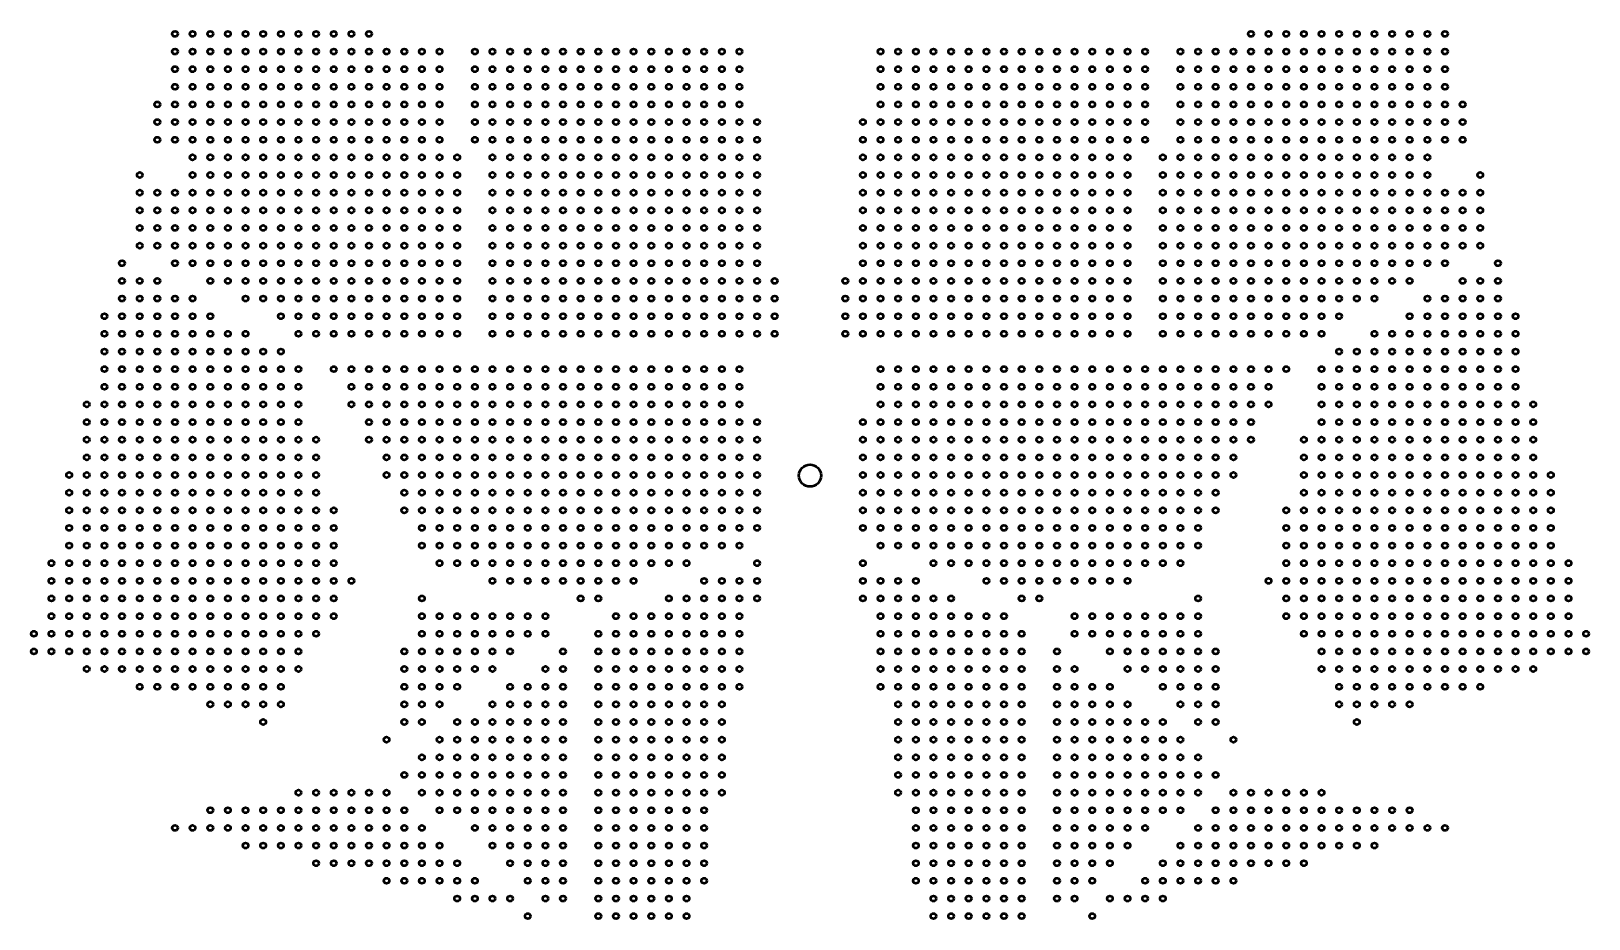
# Model space of a CAD drawing. Header units: inches. Extents: x 17 to 31, y 2 to 10.
import ezdxf

# ---------------------------------------------------------------- set-up
doc = ezdxf.new("R2010")
doc.units = ezdxf.units.IN
doc.header["$MEASUREMENT"] = 0
doc.layers.add('Visible', color=7, linetype='Continuous', lineweight=0)

# ---------------------------------------------------------------- blocks, each defined once
blk = doc.blocks.new('Block_0')
at = {"layer": 'Visible', "color": 7, "lineweight": 50}
blk.add_circle((17.071, 4.432), 0.0243, dxfattribs=at)
blk = doc.blocks.new('Block_1')
at = {"layer": 'Visible', "color": 7, "lineweight": 50}
blk.add_circle((17.071, 4.59), 0.0243, dxfattribs=at)
blk = doc.blocks.new('Block_2')
at = {"layer": 'Visible', "color": 7, "lineweight": 50}
blk.add_circle((17.228, 4.432), 0.0243, dxfattribs=at)
blk = doc.blocks.new('Block_3')
at = {"layer": 'Visible', "color": 7, "lineweight": 50}
blk.add_circle((17.228, 4.59), 0.0243, dxfattribs=at)
blk = doc.blocks.new('Block_4')
at = {"layer": 'Visible', "color": 7, "lineweight": 50}
blk.add_circle((17.228, 4.747), 0.0243, dxfattribs=at)
blk = doc.blocks.new('Block_5')
at = {"layer": 'Visible', "color": 7, "lineweight": 50}
blk.add_circle((17.228, 4.905), 0.0243, dxfattribs=at)
blk = doc.blocks.new('Block_6')
at = {"layer": 'Visible', "color": 7, "lineweight": 50}
blk.add_circle((17.228, 5.062), 0.0243, dxfattribs=at)
blk = doc.blocks.new('Block_7')
at = {"layer": 'Visible', "color": 7, "lineweight": 50}
blk.add_circle((17.228, 5.22), 0.0243, dxfattribs=at)
blk = doc.blocks.new('Block_8')
at = {"layer": 'Visible', "color": 7, "lineweight": 50}
blk.add_circle((17.386, 4.432), 0.0243, dxfattribs=at)
blk = doc.blocks.new('Block_9')
at = {"layer": 'Visible', "color": 7, "lineweight": 50}
blk.add_circle((17.386, 4.59), 0.0243, dxfattribs=at)
blk = doc.blocks.new('Block_10')
at = {"layer": 'Visible', "color": 7, "lineweight": 50}
blk.add_circle((17.386, 4.747), 0.0243, dxfattribs=at)
blk = doc.blocks.new('Block_11')
at = {"layer": 'Visible', "color": 7, "lineweight": 50}
blk.add_circle((17.386, 4.905), 0.0243, dxfattribs=at)
blk = doc.blocks.new('Block_12')
at = {"layer": 'Visible', "color": 7, "lineweight": 50}
blk.add_circle((17.386, 5.062), 0.0243, dxfattribs=at)
blk = doc.blocks.new('Block_13')
at = {"layer": 'Visible', "color": 7, "lineweight": 50}
blk.add_circle((17.386, 5.22), 0.0243, dxfattribs=at)
blk = doc.blocks.new('Block_14')
at = {"layer": 'Visible', "color": 7, "lineweight": 50}
blk.add_circle((17.386, 5.377), 0.0243, dxfattribs=at)
blk = doc.blocks.new('Block_15')
at = {"layer": 'Visible', "color": 7, "lineweight": 50}
blk.add_circle((17.386, 5.535), 0.0243, dxfattribs=at)
blk = doc.blocks.new('Block_16')
at = {"layer": 'Visible', "color": 7, "lineweight": 50}
blk.add_circle((17.386, 5.692), 0.0243, dxfattribs=at)
blk = doc.blocks.new('Block_17')
at = {"layer": 'Visible', "color": 7, "lineweight": 50}
blk.add_circle((17.386, 5.849), 0.0243, dxfattribs=at)
blk = doc.blocks.new('Block_18')
at = {"layer": 'Visible', "color": 7, "lineweight": 50}
blk.add_circle((17.386, 6.007), 0.0243, dxfattribs=at)
blk = doc.blocks.new('Block_19')
at = {"layer": 'Visible', "color": 7, "lineweight": 50}
blk.add_circle((17.543, 4.275), 0.0243, dxfattribs=at)
blk = doc.blocks.new('Block_20')
at = {"layer": 'Visible', "color": 7, "lineweight": 50}
blk.add_circle((17.543, 4.432), 0.0243, dxfattribs=at)
blk = doc.blocks.new('Block_21')
at = {"layer": 'Visible', "color": 7, "lineweight": 50}
blk.add_circle((17.543, 4.59), 0.0243, dxfattribs=at)
blk = doc.blocks.new('Block_22')
at = {"layer": 'Visible', "color": 7, "lineweight": 50}
blk.add_circle((17.543, 4.747), 0.0243, dxfattribs=at)
blk = doc.blocks.new('Block_23')
at = {"layer": 'Visible', "color": 7, "lineweight": 50}
blk.add_circle((17.543, 4.905), 0.0243, dxfattribs=at)
blk = doc.blocks.new('Block_24')
at = {"layer": 'Visible', "color": 7, "lineweight": 50}
blk.add_circle((17.543, 5.062), 0.0243, dxfattribs=at)
blk = doc.blocks.new('Block_25')
at = {"layer": 'Visible', "color": 7, "lineweight": 50}
blk.add_circle((17.543, 5.22), 0.0243, dxfattribs=at)
blk = doc.blocks.new('Block_26')
at = {"layer": 'Visible', "color": 7, "lineweight": 50}
blk.add_circle((17.543, 5.377), 0.0243, dxfattribs=at)
blk = doc.blocks.new('Block_27')
at = {"layer": 'Visible', "color": 7, "lineweight": 50}
blk.add_circle((17.543, 5.535), 0.0243, dxfattribs=at)
blk = doc.blocks.new('Block_28')
at = {"layer": 'Visible', "color": 7, "lineweight": 50}
blk.add_circle((17.543, 5.692), 0.0243, dxfattribs=at)
blk = doc.blocks.new('Block_29')
at = {"layer": 'Visible', "color": 7, "lineweight": 50}
blk.add_circle((17.543, 5.849), 0.0243, dxfattribs=at)
blk = doc.blocks.new('Block_30')
at = {"layer": 'Visible', "color": 7, "lineweight": 50}
blk.add_circle((17.543, 6.007), 0.0243, dxfattribs=at)
blk = doc.blocks.new('Block_31')
at = {"layer": 'Visible', "color": 7, "lineweight": 50}
blk.add_circle((17.543, 6.164), 0.0243, dxfattribs=at)
blk = doc.blocks.new('Block_32')
at = {"layer": 'Visible', "color": 7, "lineweight": 50}
blk.add_circle((17.543, 6.322), 0.0243, dxfattribs=at)
blk = doc.blocks.new('Block_33')
at = {"layer": 'Visible', "color": 7, "lineweight": 50}
blk.add_circle((17.543, 6.479), 0.0243, dxfattribs=at)
blk = doc.blocks.new('Block_34')
at = {"layer": 'Visible', "color": 7, "lineweight": 50}
blk.add_circle((17.543, 6.637), 0.0243, dxfattribs=at)
blk = doc.blocks.new('Block_35')
at = {"layer": 'Visible', "color": 7, "lineweight": 50}
blk.add_circle((17.701, 4.275), 0.0243, dxfattribs=at)
blk = doc.blocks.new('Block_36')
at = {"layer": 'Visible', "color": 7, "lineweight": 50}
blk.add_circle((17.701, 4.432), 0.0243, dxfattribs=at)
blk = doc.blocks.new('Block_37')
at = {"layer": 'Visible', "color": 7, "lineweight": 50}
blk.add_circle((17.701, 4.59), 0.0243, dxfattribs=at)
blk = doc.blocks.new('Block_38')
at = {"layer": 'Visible', "color": 7, "lineweight": 50}
blk.add_circle((17.701, 4.747), 0.0243, dxfattribs=at)
blk = doc.blocks.new('Block_39')
at = {"layer": 'Visible', "color": 7, "lineweight": 50}
blk.add_circle((17.701, 4.905), 0.0243, dxfattribs=at)
blk = doc.blocks.new('Block_40')
at = {"layer": 'Visible', "color": 7, "lineweight": 50}
blk.add_circle((17.701, 5.062), 0.0243, dxfattribs=at)
blk = doc.blocks.new('Block_41')
at = {"layer": 'Visible', "color": 7, "lineweight": 50}
blk.add_circle((17.701, 5.22), 0.0243, dxfattribs=at)
blk = doc.blocks.new('Block_42')
at = {"layer": 'Visible', "color": 7, "lineweight": 50}
blk.add_circle((17.701, 5.377), 0.0243, dxfattribs=at)
blk = doc.blocks.new('Block_43')
at = {"layer": 'Visible', "color": 7, "lineweight": 50}
blk.add_circle((17.701, 5.535), 0.0243, dxfattribs=at)
blk = doc.blocks.new('Block_44')
at = {"layer": 'Visible', "color": 7, "lineweight": 50}
blk.add_circle((17.701, 5.692), 0.0243, dxfattribs=at)
blk = doc.blocks.new('Block_45')
at = {"layer": 'Visible', "color": 7, "lineweight": 50}
blk.add_circle((17.701, 5.849), 0.0243, dxfattribs=at)
blk = doc.blocks.new('Block_46')
at = {"layer": 'Visible', "color": 7, "lineweight": 50}
blk.add_circle((17.701, 6.007), 0.0243, dxfattribs=at)
blk = doc.blocks.new('Block_47')
at = {"layer": 'Visible', "color": 7, "lineweight": 50}
blk.add_circle((17.701, 6.164), 0.0243, dxfattribs=at)
blk = doc.blocks.new('Block_48')
at = {"layer": 'Visible', "color": 7, "lineweight": 50}
blk.add_circle((17.701, 6.322), 0.0243, dxfattribs=at)
blk = doc.blocks.new('Block_49')
at = {"layer": 'Visible', "color": 7, "lineweight": 50}
blk.add_circle((17.701, 6.479), 0.0243, dxfattribs=at)
blk = doc.blocks.new('Block_50')
at = {"layer": 'Visible', "color": 7, "lineweight": 50}
blk.add_circle((17.701, 6.637), 0.0243, dxfattribs=at)
blk = doc.blocks.new('Block_51')
at = {"layer": 'Visible', "color": 7, "lineweight": 50}
blk.add_circle((17.701, 6.794), 0.0243, dxfattribs=at)
blk = doc.blocks.new('Block_52')
at = {"layer": 'Visible', "color": 7, "lineweight": 50}
blk.add_circle((17.701, 6.952), 0.0243, dxfattribs=at)
blk = doc.blocks.new('Block_53')
at = {"layer": 'Visible', "color": 7, "lineweight": 50}
blk.add_circle((17.701, 7.109), 0.0243, dxfattribs=at)
blk = doc.blocks.new('Block_54')
at = {"layer": 'Visible', "color": 7, "lineweight": 50}
blk.add_circle((17.701, 7.267), 0.0243, dxfattribs=at)
blk = doc.blocks.new('Block_55')
at = {"layer": 'Visible', "color": 7, "lineweight": 50}
blk.add_circle((17.701, 7.424), 0.0243, dxfattribs=at)
blk = doc.blocks.new('Block_56')
at = {"layer": 'Visible', "color": 7, "lineweight": 50}
blk.add_circle((17.858, 4.275), 0.0243, dxfattribs=at)
blk = doc.blocks.new('Block_57')
at = {"layer": 'Visible', "color": 7, "lineweight": 50}
blk.add_circle((17.858, 4.432), 0.0243, dxfattribs=at)
blk = doc.blocks.new('Block_58')
at = {"layer": 'Visible', "color": 7, "lineweight": 50}
blk.add_circle((17.858, 4.59), 0.0243, dxfattribs=at)
blk = doc.blocks.new('Block_59')
at = {"layer": 'Visible', "color": 7, "lineweight": 50}
blk.add_circle((17.858, 4.747), 0.0243, dxfattribs=at)
blk = doc.blocks.new('Block_60')
at = {"layer": 'Visible', "color": 7, "lineweight": 50}
blk.add_circle((17.858, 4.905), 0.0243, dxfattribs=at)
blk = doc.blocks.new('Block_61')
at = {"layer": 'Visible', "color": 7, "lineweight": 50}
blk.add_circle((17.858, 5.062), 0.0243, dxfattribs=at)
blk = doc.blocks.new('Block_62')
at = {"layer": 'Visible', "color": 7, "lineweight": 50}
blk.add_circle((17.858, 5.22), 0.0243, dxfattribs=at)
blk = doc.blocks.new('Block_63')
at = {"layer": 'Visible', "color": 7, "lineweight": 50}
blk.add_circle((17.858, 5.377), 0.0243, dxfattribs=at)
blk = doc.blocks.new('Block_64')
at = {"layer": 'Visible', "color": 7, "lineweight": 50}
blk.add_circle((17.858, 5.535), 0.0243, dxfattribs=at)
blk = doc.blocks.new('Block_65')
at = {"layer": 'Visible', "color": 7, "lineweight": 50}
blk.add_circle((17.858, 5.692), 0.0243, dxfattribs=at)
blk = doc.blocks.new('Block_66')
at = {"layer": 'Visible', "color": 7, "lineweight": 50}
blk.add_circle((17.858, 5.849), 0.0243, dxfattribs=at)
blk = doc.blocks.new('Block_67')
at = {"layer": 'Visible', "color": 7, "lineweight": 50}
blk.add_circle((17.858, 6.007), 0.0243, dxfattribs=at)
blk = doc.blocks.new('Block_68')
at = {"layer": 'Visible', "color": 7, "lineweight": 50}
blk.add_circle((17.858, 6.164), 0.0243, dxfattribs=at)
blk = doc.blocks.new('Block_69')
at = {"layer": 'Visible', "color": 7, "lineweight": 50}
blk.add_circle((17.858, 6.322), 0.0243, dxfattribs=at)
blk = doc.blocks.new('Block_70')
at = {"layer": 'Visible', "color": 7, "lineweight": 50}
blk.add_circle((17.858, 6.479), 0.0243, dxfattribs=at)
blk = doc.blocks.new('Block_71')
at = {"layer": 'Visible', "color": 7, "lineweight": 50}
blk.add_circle((17.858, 6.637), 0.0243, dxfattribs=at)
blk = doc.blocks.new('Block_72')
at = {"layer": 'Visible', "color": 7, "lineweight": 50}
blk.add_circle((17.858, 6.794), 0.0243, dxfattribs=at)
blk = doc.blocks.new('Block_73')
at = {"layer": 'Visible', "color": 7, "lineweight": 50}
blk.add_circle((17.858, 6.952), 0.0243, dxfattribs=at)
blk = doc.blocks.new('Block_74')
at = {"layer": 'Visible', "color": 7, "lineweight": 50}
blk.add_circle((17.858, 7.109), 0.0243, dxfattribs=at)
blk = doc.blocks.new('Block_75')
at = {"layer": 'Visible', "color": 7, "lineweight": 50}
blk.add_circle((17.858, 7.267), 0.0243, dxfattribs=at)
blk = doc.blocks.new('Block_76')
at = {"layer": 'Visible', "color": 7, "lineweight": 50}
blk.add_circle((17.858, 7.424), 0.0243, dxfattribs=at)
blk = doc.blocks.new('Block_77')
at = {"layer": 'Visible', "color": 7, "lineweight": 50}
blk.add_circle((17.858, 7.582), 0.0243, dxfattribs=at)
blk = doc.blocks.new('Block_78')
at = {"layer": 'Visible', "color": 7, "lineweight": 50}
blk.add_circle((17.858, 7.739), 0.0243, dxfattribs=at)
blk = doc.blocks.new('Block_79')
at = {"layer": 'Visible', "color": 7, "lineweight": 50}
blk.add_circle((17.858, 7.897), 0.0243, dxfattribs=at)
blk = doc.blocks.new('Block_80')
at = {"layer": 'Visible', "color": 7, "lineweight": 50}
blk.add_circle((18.016, 4.117), 0.0243, dxfattribs=at)
blk = doc.blocks.new('Block_81')
at = {"layer": 'Visible', "color": 7, "lineweight": 50}
blk.add_circle((18.016, 4.275), 0.0243, dxfattribs=at)
blk = doc.blocks.new('Block_82')
at = {"layer": 'Visible', "color": 7, "lineweight": 50}
blk.add_circle((18.016, 4.432), 0.0243, dxfattribs=at)
blk = doc.blocks.new('Block_83')
at = {"layer": 'Visible', "color": 7, "lineweight": 50}
blk.add_circle((18.016, 4.59), 0.0243, dxfattribs=at)
blk = doc.blocks.new('Block_84')
at = {"layer": 'Visible', "color": 7, "lineweight": 50}
blk.add_circle((18.016, 4.747), 0.0243, dxfattribs=at)
blk = doc.blocks.new('Block_85')
at = {"layer": 'Visible', "color": 7, "lineweight": 50}
blk.add_circle((18.016, 4.905), 0.0243, dxfattribs=at)
blk = doc.blocks.new('Block_86')
at = {"layer": 'Visible', "color": 7, "lineweight": 50}
blk.add_circle((18.016, 5.062), 0.0243, dxfattribs=at)
blk = doc.blocks.new('Block_87')
at = {"layer": 'Visible', "color": 7, "lineweight": 50}
blk.add_circle((18.016, 5.22), 0.0243, dxfattribs=at)
blk = doc.blocks.new('Block_88')
at = {"layer": 'Visible', "color": 7, "lineweight": 50}
blk.add_circle((18.016, 5.377), 0.0243, dxfattribs=at)
blk = doc.blocks.new('Block_89')
at = {"layer": 'Visible', "color": 7, "lineweight": 50}
blk.add_circle((18.016, 5.535), 0.0243, dxfattribs=at)
blk = doc.blocks.new('Block_90')
at = {"layer": 'Visible', "color": 7, "lineweight": 50}
blk.add_circle((18.016, 5.692), 0.0243, dxfattribs=at)
blk = doc.blocks.new('Block_91')
at = {"layer": 'Visible', "color": 7, "lineweight": 50}
blk.add_circle((18.016, 5.849), 0.0243, dxfattribs=at)
blk = doc.blocks.new('Block_92')
at = {"layer": 'Visible', "color": 7, "lineweight": 50}
blk.add_circle((18.016, 6.007), 0.0243, dxfattribs=at)
blk = doc.blocks.new('Block_93')
at = {"layer": 'Visible', "color": 7, "lineweight": 50}
blk.add_circle((18.016, 6.164), 0.0243, dxfattribs=at)
blk = doc.blocks.new('Block_94')
at = {"layer": 'Visible', "color": 7, "lineweight": 50}
blk.add_circle((18.016, 6.322), 0.0243, dxfattribs=at)
blk = doc.blocks.new('Block_95')
at = {"layer": 'Visible', "color": 7, "lineweight": 50}
blk.add_circle((18.016, 6.479), 0.0243, dxfattribs=at)
blk = doc.blocks.new('Block_96')
at = {"layer": 'Visible', "color": 7, "lineweight": 50}
blk.add_circle((18.016, 6.637), 0.0243, dxfattribs=at)
blk = doc.blocks.new('Block_97')
at = {"layer": 'Visible', "color": 7, "lineweight": 50}
blk.add_circle((18.016, 6.794), 0.0243, dxfattribs=at)
blk = doc.blocks.new('Block_98')
at = {"layer": 'Visible', "color": 7, "lineweight": 50}
blk.add_circle((18.016, 6.952), 0.0243, dxfattribs=at)
blk = doc.blocks.new('Block_99')
at = {"layer": 'Visible', "color": 7, "lineweight": 50}
blk.add_circle((18.016, 7.109), 0.0243, dxfattribs=at)
blk = doc.blocks.new('Block_100')
at = {"layer": 'Visible', "color": 7, "lineweight": 50}
blk.add_circle((18.016, 7.267), 0.0243, dxfattribs=at)
blk = doc.blocks.new('Block_101')
at = {"layer": 'Visible', "color": 7, "lineweight": 50}
blk.add_circle((18.016, 7.424), 0.0243, dxfattribs=at)
blk = doc.blocks.new('Block_102')
at = {"layer": 'Visible', "color": 7, "lineweight": 50}
blk.add_circle((18.016, 7.582), 0.0243, dxfattribs=at)
blk = doc.blocks.new('Block_103')
at = {"layer": 'Visible', "color": 7, "lineweight": 50}
blk.add_circle((18.016, 7.739), 0.0243, dxfattribs=at)
blk = doc.blocks.new('Block_104')
at = {"layer": 'Visible', "color": 7, "lineweight": 50}
blk.add_circle((18.016, 8.054), 0.0243, dxfattribs=at)
blk = doc.blocks.new('Block_105')
at = {"layer": 'Visible', "color": 7, "lineweight": 50}
blk.add_circle((18.016, 8.212), 0.0243, dxfattribs=at)
blk = doc.blocks.new('Block_106')
at = {"layer": 'Visible', "color": 7, "lineweight": 50}
blk.add_circle((18.016, 8.369), 0.0243, dxfattribs=at)
blk = doc.blocks.new('Block_107')
at = {"layer": 'Visible', "color": 7, "lineweight": 50}
blk.add_circle((18.016, 8.527), 0.0243, dxfattribs=at)
blk = doc.blocks.new('Block_108')
at = {"layer": 'Visible', "color": 7, "lineweight": 50}
blk.add_circle((18.016, 8.684), 0.0243, dxfattribs=at)
blk = doc.blocks.new('Block_109')
at = {"layer": 'Visible', "color": 7, "lineweight": 50}
blk.add_circle((18.173, 4.117), 0.0243, dxfattribs=at)
blk = doc.blocks.new('Block_110')
at = {"layer": 'Visible', "color": 7, "lineweight": 50}
blk.add_circle((18.173, 4.275), 0.0243, dxfattribs=at)
blk = doc.blocks.new('Block_111')
at = {"layer": 'Visible', "color": 7, "lineweight": 50}
blk.add_circle((18.173, 4.432), 0.0243, dxfattribs=at)
blk = doc.blocks.new('Block_112')
at = {"layer": 'Visible', "color": 7, "lineweight": 50}
blk.add_circle((18.173, 4.59), 0.0243, dxfattribs=at)
blk = doc.blocks.new('Block_113')
at = {"layer": 'Visible', "color": 7, "lineweight": 50}
blk.add_circle((18.173, 4.747), 0.0243, dxfattribs=at)
blk = doc.blocks.new('Block_114')
at = {"layer": 'Visible', "color": 7, "lineweight": 50}
blk.add_circle((18.173, 4.905), 0.0243, dxfattribs=at)
blk = doc.blocks.new('Block_115')
at = {"layer": 'Visible', "color": 7, "lineweight": 50}
blk.add_circle((18.173, 5.062), 0.0243, dxfattribs=at)
blk = doc.blocks.new('Block_116')
at = {"layer": 'Visible', "color": 7, "lineweight": 50}
blk.add_circle((18.173, 5.22), 0.0243, dxfattribs=at)
blk = doc.blocks.new('Block_117')
at = {"layer": 'Visible', "color": 7, "lineweight": 50}
blk.add_circle((18.173, 5.377), 0.0243, dxfattribs=at)
blk = doc.blocks.new('Block_118')
at = {"layer": 'Visible', "color": 7, "lineweight": 50}
blk.add_circle((18.173, 5.535), 0.0243, dxfattribs=at)
blk = doc.blocks.new('Block_119')
at = {"layer": 'Visible', "color": 7, "lineweight": 50}
blk.add_circle((18.173, 5.692), 0.0243, dxfattribs=at)
blk = doc.blocks.new('Block_120')
at = {"layer": 'Visible', "color": 7, "lineweight": 50}
blk.add_circle((18.173, 5.849), 0.0243, dxfattribs=at)
blk = doc.blocks.new('Block_121')
at = {"layer": 'Visible', "color": 7, "lineweight": 50}
blk.add_circle((18.173, 6.007), 0.0243, dxfattribs=at)
blk = doc.blocks.new('Block_122')
at = {"layer": 'Visible', "color": 7, "lineweight": 50}
blk.add_circle((18.173, 6.164), 0.0243, dxfattribs=at)
blk = doc.blocks.new('Block_123')
at = {"layer": 'Visible', "color": 7, "lineweight": 50}
blk.add_circle((18.173, 6.322), 0.0243, dxfattribs=at)
blk = doc.blocks.new('Block_124')
at = {"layer": 'Visible', "color": 7, "lineweight": 50}
blk.add_circle((18.173, 6.479), 0.0243, dxfattribs=at)
blk = doc.blocks.new('Block_125')
at = {"layer": 'Visible', "color": 7, "lineweight": 50}
blk.add_circle((18.173, 6.637), 0.0243, dxfattribs=at)
blk = doc.blocks.new('Block_126')
at = {"layer": 'Visible', "color": 7, "lineweight": 50}
blk.add_circle((18.173, 6.794), 0.0243, dxfattribs=at)
blk = doc.blocks.new('Block_127')
at = {"layer": 'Visible', "color": 7, "lineweight": 50}
blk.add_circle((18.173, 6.952), 0.0243, dxfattribs=at)
blk = doc.blocks.new('Block_128')
at = {"layer": 'Visible', "color": 7, "lineweight": 50}
blk.add_circle((18.173, 7.109), 0.0243, dxfattribs=at)
blk = doc.blocks.new('Block_129')
at = {"layer": 'Visible', "color": 7, "lineweight": 50}
blk.add_circle((18.173, 7.267), 0.0243, dxfattribs=at)
blk = doc.blocks.new('Block_130')
at = {"layer": 'Visible', "color": 7, "lineweight": 50}
blk.add_circle((18.173, 7.424), 0.0243, dxfattribs=at)
blk = doc.blocks.new('Block_131')
at = {"layer": 'Visible', "color": 7, "lineweight": 50}
blk.add_circle((18.173, 7.582), 0.0243, dxfattribs=at)
blk = doc.blocks.new('Block_132')
at = {"layer": 'Visible', "color": 7, "lineweight": 50}
blk.add_circle((18.173, 7.739), 0.0243, dxfattribs=at)
blk = doc.blocks.new('Block_133')
at = {"layer": 'Visible', "color": 7, "lineweight": 50}
blk.add_circle((18.173, 8.054), 0.0243, dxfattribs=at)
blk = doc.blocks.new('Block_134')
at = {"layer": 'Visible', "color": 7, "lineweight": 50}
blk.add_circle((18.173, 8.212), 0.0243, dxfattribs=at)
blk = doc.blocks.new('Block_135')
at = {"layer": 'Visible', "color": 7, "lineweight": 50}
blk.add_circle((18.173, 8.369), 0.0243, dxfattribs=at)
blk = doc.blocks.new('Block_136')
at = {"layer": 'Visible', "color": 7, "lineweight": 50}
blk.add_circle((18.173, 8.527), 0.0243, dxfattribs=at)
blk = doc.blocks.new('Block_137')
at = {"layer": 'Visible', "color": 7, "lineweight": 50}
blk.add_circle((18.173, 8.999), 0.0243, dxfattribs=at)
blk = doc.blocks.new('Block_138')
at = {"layer": 'Visible', "color": 7, "lineweight": 50}
blk.add_circle((18.173, 9.157), 0.0243, dxfattribs=at)
blk = doc.blocks.new('Block_139')
at = {"layer": 'Visible', "color": 7, "lineweight": 50}
blk.add_circle((18.173, 9.314), 0.0243, dxfattribs=at)
blk = doc.blocks.new('Block_140')
at = {"layer": 'Visible', "color": 7, "lineweight": 50}
blk.add_circle((18.331, 2.857), 0.0243, dxfattribs=at)
blk = doc.blocks.new('Block_141')
at = {"layer": 'Visible', "color": 7, "lineweight": 50}
blk.add_circle((18.331, 4.117), 0.0243, dxfattribs=at)
blk = doc.blocks.new('Block_142')
at = {"layer": 'Visible', "color": 7, "lineweight": 50}
blk.add_circle((18.331, 4.275), 0.0243, dxfattribs=at)
blk = doc.blocks.new('Block_143')
at = {"layer": 'Visible', "color": 7, "lineweight": 50}
blk.add_circle((18.331, 4.432), 0.0243, dxfattribs=at)
blk = doc.blocks.new('Block_144')
at = {"layer": 'Visible', "color": 7, "lineweight": 50}
blk.add_circle((18.331, 4.59), 0.0243, dxfattribs=at)
blk = doc.blocks.new('Block_145')
at = {"layer": 'Visible', "color": 7, "lineweight": 50}
blk.add_circle((18.331, 4.747), 0.0243, dxfattribs=at)
blk = doc.blocks.new('Block_146')
at = {"layer": 'Visible', "color": 7, "lineweight": 50}
blk.add_circle((18.331, 4.905), 0.0243, dxfattribs=at)
blk = doc.blocks.new('Block_147')
at = {"layer": 'Visible', "color": 7, "lineweight": 50}
blk.add_circle((18.331, 5.062), 0.0243, dxfattribs=at)
blk = doc.blocks.new('Block_148')
at = {"layer": 'Visible', "color": 7, "lineweight": 50}
blk.add_circle((18.331, 5.22), 0.0243, dxfattribs=at)
blk = doc.blocks.new('Block_149')
at = {"layer": 'Visible', "color": 7, "lineweight": 50}
blk.add_circle((18.331, 5.377), 0.0243, dxfattribs=at)
blk = doc.blocks.new('Block_150')
at = {"layer": 'Visible', "color": 7, "lineweight": 50}
blk.add_circle((18.331, 5.535), 0.0243, dxfattribs=at)
blk = doc.blocks.new('Block_151')
at = {"layer": 'Visible', "color": 7, "lineweight": 50}
blk.add_circle((18.331, 5.692), 0.0243, dxfattribs=at)
blk = doc.blocks.new('Block_152')
at = {"layer": 'Visible', "color": 7, "lineweight": 50}
blk.add_circle((18.331, 5.849), 0.0243, dxfattribs=at)
blk = doc.blocks.new('Block_153')
at = {"layer": 'Visible', "color": 7, "lineweight": 50}
blk.add_circle((18.331, 6.007), 0.0243, dxfattribs=at)
blk = doc.blocks.new('Block_154')
at = {"layer": 'Visible', "color": 7, "lineweight": 50}
blk.add_circle((18.331, 6.164), 0.0243, dxfattribs=at)
blk = doc.blocks.new('Block_155')
at = {"layer": 'Visible', "color": 7, "lineweight": 50}
blk.add_circle((18.331, 6.322), 0.0243, dxfattribs=at)
blk = doc.blocks.new('Block_156')
at = {"layer": 'Visible', "color": 7, "lineweight": 50}
blk.add_circle((18.331, 6.479), 0.0243, dxfattribs=at)
blk = doc.blocks.new('Block_157')
at = {"layer": 'Visible', "color": 7, "lineweight": 50}
blk.add_circle((18.331, 6.637), 0.0243, dxfattribs=at)
blk = doc.blocks.new('Block_158')
at = {"layer": 'Visible', "color": 7, "lineweight": 50}
blk.add_circle((18.331, 6.794), 0.0243, dxfattribs=at)
blk = doc.blocks.new('Block_159')
at = {"layer": 'Visible', "color": 7, "lineweight": 50}
blk.add_circle((18.331, 6.952), 0.0243, dxfattribs=at)
blk = doc.blocks.new('Block_160')
at = {"layer": 'Visible', "color": 7, "lineweight": 50}
blk.add_circle((18.331, 7.109), 0.0243, dxfattribs=at)
blk = doc.blocks.new('Block_161')
at = {"layer": 'Visible', "color": 7, "lineweight": 50}
blk.add_circle((18.331, 7.267), 0.0243, dxfattribs=at)
blk = doc.blocks.new('Block_162')
at = {"layer": 'Visible', "color": 7, "lineweight": 50}
blk.add_circle((18.331, 7.424), 0.0243, dxfattribs=at)
blk = doc.blocks.new('Block_163')
at = {"layer": 'Visible', "color": 7, "lineweight": 50}
blk.add_circle((18.331, 7.582), 0.0243, dxfattribs=at)
blk = doc.blocks.new('Block_164')
at = {"layer": 'Visible', "color": 7, "lineweight": 50}
blk.add_circle((18.331, 7.897), 0.0243, dxfattribs=at)
blk = doc.blocks.new('Block_165')
at = {"layer": 'Visible', "color": 7, "lineweight": 50}
blk.add_circle((18.331, 8.054), 0.0243, dxfattribs=at)
blk = doc.blocks.new('Block_166')
at = {"layer": 'Visible', "color": 7, "lineweight": 50}
blk.add_circle((18.331, 8.212), 0.0243, dxfattribs=at)
blk = doc.blocks.new('Block_167')
at = {"layer": 'Visible', "color": 7, "lineweight": 50}
blk.add_circle((18.331, 8.369), 0.0243, dxfattribs=at)
blk = doc.blocks.new('Block_168')
at = {"layer": 'Visible', "color": 7, "lineweight": 50}
blk.add_circle((18.331, 8.527), 0.0243, dxfattribs=at)
blk = doc.blocks.new('Block_169')
at = {"layer": 'Visible', "color": 7, "lineweight": 50}
blk.add_circle((18.331, 8.999), 0.0243, dxfattribs=at)
blk = doc.blocks.new('Block_170')
at = {"layer": 'Visible', "color": 7, "lineweight": 50}
blk.add_circle((18.331, 9.157), 0.0243, dxfattribs=at)
blk = doc.blocks.new('Block_171')
at = {"layer": 'Visible', "color": 7, "lineweight": 50}
blk.add_circle((18.331, 9.314), 0.0243, dxfattribs=at)
blk = doc.blocks.new('Block_172')
at = {"layer": 'Visible', "color": 7, "lineweight": 50}
blk.add_circle((18.331, 9.472), 0.0243, dxfattribs=at)
blk = doc.blocks.new('Block_173')
at = {"layer": 'Visible', "color": 7, "lineweight": 50}
blk.add_circle((18.331, 9.629), 0.0243, dxfattribs=at)
blk = doc.blocks.new('Block_174')
at = {"layer": 'Visible', "color": 7, "lineweight": 50}
blk.add_circle((18.331, 9.786), 0.0243, dxfattribs=at)
blk = doc.blocks.new('Block_175')
at = {"layer": 'Visible', "color": 7, "lineweight": 50}
blk.add_circle((18.331, 9.944), 0.0243, dxfattribs=at)
blk = doc.blocks.new('Block_176')
at = {"layer": 'Visible', "color": 7, "lineweight": 50}
blk.add_circle((18.488, 2.857), 0.0243, dxfattribs=at)
blk = doc.blocks.new('Block_177')
at = {"layer": 'Visible', "color": 7, "lineweight": 50}
blk.add_circle((18.488, 4.117), 0.0243, dxfattribs=at)
blk = doc.blocks.new('Block_178')
at = {"layer": 'Visible', "color": 7, "lineweight": 50}
blk.add_circle((18.488, 4.275), 0.0243, dxfattribs=at)
blk = doc.blocks.new('Block_179')
at = {"layer": 'Visible', "color": 7, "lineweight": 50}
blk.add_circle((18.488, 4.432), 0.0243, dxfattribs=at)
blk = doc.blocks.new('Block_180')
at = {"layer": 'Visible', "color": 7, "lineweight": 50}
blk.add_circle((18.488, 4.59), 0.0243, dxfattribs=at)
blk = doc.blocks.new('Block_181')
at = {"layer": 'Visible', "color": 7, "lineweight": 50}
blk.add_circle((18.488, 4.747), 0.0243, dxfattribs=at)
blk = doc.blocks.new('Block_182')
at = {"layer": 'Visible', "color": 7, "lineweight": 50}
blk.add_circle((18.488, 4.905), 0.0243, dxfattribs=at)
blk = doc.blocks.new('Block_183')
at = {"layer": 'Visible', "color": 7, "lineweight": 50}
blk.add_circle((18.488, 5.062), 0.0243, dxfattribs=at)
blk = doc.blocks.new('Block_184')
at = {"layer": 'Visible', "color": 7, "lineweight": 50}
blk.add_circle((18.488, 5.22), 0.0243, dxfattribs=at)
blk = doc.blocks.new('Block_185')
at = {"layer": 'Visible', "color": 7, "lineweight": 50}
blk.add_circle((18.488, 5.377), 0.0243, dxfattribs=at)
blk = doc.blocks.new('Block_186')
at = {"layer": 'Visible', "color": 7, "lineweight": 50}
blk.add_circle((18.488, 5.535), 0.0243, dxfattribs=at)
blk = doc.blocks.new('Block_187')
at = {"layer": 'Visible', "color": 7, "lineweight": 50}
blk.add_circle((18.488, 5.692), 0.0243, dxfattribs=at)
blk = doc.blocks.new('Block_188')
at = {"layer": 'Visible', "color": 7, "lineweight": 50}
blk.add_circle((18.488, 5.849), 0.0243, dxfattribs=at)
blk = doc.blocks.new('Block_189')
at = {"layer": 'Visible', "color": 7, "lineweight": 50}
blk.add_circle((18.488, 6.007), 0.0243, dxfattribs=at)
blk = doc.blocks.new('Block_190')
at = {"layer": 'Visible', "color": 7, "lineweight": 50}
blk.add_circle((18.488, 6.164), 0.0243, dxfattribs=at)
blk = doc.blocks.new('Block_191')
at = {"layer": 'Visible', "color": 7, "lineweight": 50}
blk.add_circle((18.488, 6.322), 0.0243, dxfattribs=at)
blk = doc.blocks.new('Block_192')
at = {"layer": 'Visible', "color": 7, "lineweight": 50}
blk.add_circle((18.488, 6.479), 0.0243, dxfattribs=at)
blk = doc.blocks.new('Block_193')
at = {"layer": 'Visible', "color": 7, "lineweight": 50}
blk.add_circle((18.488, 6.637), 0.0243, dxfattribs=at)
blk = doc.blocks.new('Block_194')
at = {"layer": 'Visible', "color": 7, "lineweight": 50}
blk.add_circle((18.488, 6.794), 0.0243, dxfattribs=at)
blk = doc.blocks.new('Block_195')
at = {"layer": 'Visible', "color": 7, "lineweight": 50}
blk.add_circle((18.488, 6.952), 0.0243, dxfattribs=at)
blk = doc.blocks.new('Block_196')
at = {"layer": 'Visible', "color": 7, "lineweight": 50}
blk.add_circle((18.488, 7.109), 0.0243, dxfattribs=at)
blk = doc.blocks.new('Block_197')
at = {"layer": 'Visible', "color": 7, "lineweight": 50}
blk.add_circle((18.488, 7.267), 0.0243, dxfattribs=at)
blk = doc.blocks.new('Block_198')
at = {"layer": 'Visible', "color": 7, "lineweight": 50}
blk.add_circle((18.488, 7.424), 0.0243, dxfattribs=at)
blk = doc.blocks.new('Block_199')
at = {"layer": 'Visible', "color": 7, "lineweight": 50}
blk.add_circle((18.488, 7.582), 0.0243, dxfattribs=at)
blk = doc.blocks.new('Block_200')
at = {"layer": 'Visible', "color": 7, "lineweight": 50}
blk.add_circle((18.488, 7.897), 0.0243, dxfattribs=at)
blk = doc.blocks.new('Block_201')
at = {"layer": 'Visible', "color": 7, "lineweight": 50}
blk.add_circle((18.488, 8.054), 0.0243, dxfattribs=at)
blk = doc.blocks.new('Block_202')
at = {"layer": 'Visible', "color": 7, "lineweight": 50}
blk.add_circle((18.488, 8.212), 0.0243, dxfattribs=at)
blk = doc.blocks.new('Block_203')
at = {"layer": 'Visible', "color": 7, "lineweight": 50}
blk.add_circle((18.488, 8.369), 0.0243, dxfattribs=at)
blk = doc.blocks.new('Block_204')
at = {"layer": 'Visible', "color": 7, "lineweight": 50}
blk.add_circle((18.488, 8.527), 0.0243, dxfattribs=at)
blk = doc.blocks.new('Block_205')
at = {"layer": 'Visible', "color": 7, "lineweight": 50}
blk.add_circle((18.488, 8.684), 0.0243, dxfattribs=at)
blk = doc.blocks.new('Block_206')
at = {"layer": 'Visible', "color": 7, "lineweight": 50}
blk.add_circle((18.488, 8.842), 0.0243, dxfattribs=at)
blk = doc.blocks.new('Block_207')
at = {"layer": 'Visible', "color": 7, "lineweight": 50}
blk.add_circle((18.488, 8.999), 0.0243, dxfattribs=at)
blk = doc.blocks.new('Block_208')
at = {"layer": 'Visible', "color": 7, "lineweight": 50}
blk.add_circle((18.488, 9.157), 0.0243, dxfattribs=at)
blk = doc.blocks.new('Block_209')
at = {"layer": 'Visible', "color": 7, "lineweight": 50}
blk.add_circle((18.488, 9.314), 0.0243, dxfattribs=at)
blk = doc.blocks.new('Block_210')
at = {"layer": 'Visible', "color": 7, "lineweight": 50}
blk.add_circle((18.488, 9.472), 0.0243, dxfattribs=at)
blk = doc.blocks.new('Block_211')
at = {"layer": 'Visible', "color": 7, "lineweight": 50}
blk.add_circle((18.488, 9.629), 0.0243, dxfattribs=at)
blk = doc.blocks.new('Block_212')
at = {"layer": 'Visible', "color": 7, "lineweight": 50}
blk.add_circle((18.488, 9.786), 0.0243, dxfattribs=at)
blk = doc.blocks.new('Block_213')
at = {"layer": 'Visible', "color": 7, "lineweight": 50}
blk.add_circle((18.488, 9.944), 0.0243, dxfattribs=at)
blk = doc.blocks.new('Block_214')
at = {"layer": 'Visible', "color": 7, "lineweight": 50}
blk.add_circle((18.646, 2.857), 0.0243, dxfattribs=at)
blk = doc.blocks.new('Block_215')
at = {"layer": 'Visible', "color": 7, "lineweight": 50}
blk.add_circle((18.646, 3.015), 0.0243, dxfattribs=at)
blk = doc.blocks.new('Block_216')
at = {"layer": 'Visible', "color": 7, "lineweight": 50}
blk.add_circle((18.646, 3.96), 0.0243, dxfattribs=at)
blk = doc.blocks.new('Block_217')
at = {"layer": 'Visible', "color": 7, "lineweight": 50}
blk.add_circle((18.646, 4.117), 0.0243, dxfattribs=at)
blk = doc.blocks.new('Block_218')
at = {"layer": 'Visible', "color": 7, "lineweight": 50}
blk.add_circle((18.646, 4.275), 0.0243, dxfattribs=at)
blk = doc.blocks.new('Block_219')
at = {"layer": 'Visible', "color": 7, "lineweight": 50}
blk.add_circle((18.646, 4.432), 0.0243, dxfattribs=at)
blk = doc.blocks.new('Block_220')
at = {"layer": 'Visible', "color": 7, "lineweight": 50}
blk.add_circle((18.646, 4.59), 0.0243, dxfattribs=at)
blk = doc.blocks.new('Block_221')
at = {"layer": 'Visible', "color": 7, "lineweight": 50}
blk.add_circle((18.646, 4.747), 0.0243, dxfattribs=at)
blk = doc.blocks.new('Block_222')
at = {"layer": 'Visible', "color": 7, "lineweight": 50}
blk.add_circle((18.646, 4.905), 0.0243, dxfattribs=at)
blk = doc.blocks.new('Block_223')
at = {"layer": 'Visible', "color": 7, "lineweight": 50}
blk.add_circle((18.646, 5.062), 0.0243, dxfattribs=at)
blk = doc.blocks.new('Block_224')
at = {"layer": 'Visible', "color": 7, "lineweight": 50}
blk.add_circle((18.646, 5.22), 0.0243, dxfattribs=at)
blk = doc.blocks.new('Block_225')
at = {"layer": 'Visible', "color": 7, "lineweight": 50}
blk.add_circle((18.646, 5.377), 0.0243, dxfattribs=at)
blk = doc.blocks.new('Block_226')
at = {"layer": 'Visible', "color": 7, "lineweight": 50}
blk.add_circle((18.646, 5.535), 0.0243, dxfattribs=at)
blk = doc.blocks.new('Block_227')
at = {"layer": 'Visible', "color": 7, "lineweight": 50}
blk.add_circle((18.646, 5.692), 0.0243, dxfattribs=at)
blk = doc.blocks.new('Block_228')
at = {"layer": 'Visible', "color": 7, "lineweight": 50}
blk.add_circle((18.646, 5.849), 0.0243, dxfattribs=at)
blk = doc.blocks.new('Block_229')
at = {"layer": 'Visible', "color": 7, "lineweight": 50}
blk.add_circle((18.646, 6.007), 0.0243, dxfattribs=at)
blk = doc.blocks.new('Block_230')
at = {"layer": 'Visible', "color": 7, "lineweight": 50}
blk.add_circle((18.646, 6.164), 0.0243, dxfattribs=at)
blk = doc.blocks.new('Block_231')
at = {"layer": 'Visible', "color": 7, "lineweight": 50}
blk.add_circle((18.646, 6.322), 0.0243, dxfattribs=at)
blk = doc.blocks.new('Block_232')
at = {"layer": 'Visible', "color": 7, "lineweight": 50}
blk.add_circle((18.646, 6.479), 0.0243, dxfattribs=at)
blk = doc.blocks.new('Block_233')
at = {"layer": 'Visible', "color": 7, "lineweight": 50}
blk.add_circle((18.646, 6.637), 0.0243, dxfattribs=at)
blk = doc.blocks.new('Block_234')
at = {"layer": 'Visible', "color": 7, "lineweight": 50}
blk.add_circle((18.646, 6.794), 0.0243, dxfattribs=at)
blk = doc.blocks.new('Block_235')
at = {"layer": 'Visible', "color": 7, "lineweight": 50}
blk.add_circle((18.646, 6.952), 0.0243, dxfattribs=at)
blk = doc.blocks.new('Block_236')
at = {"layer": 'Visible', "color": 7, "lineweight": 50}
blk.add_circle((18.646, 7.109), 0.0243, dxfattribs=at)
blk = doc.blocks.new('Block_237')
at = {"layer": 'Visible', "color": 7, "lineweight": 50}
blk.add_circle((18.646, 7.267), 0.0243, dxfattribs=at)
blk = doc.blocks.new('Block_238')
at = {"layer": 'Visible', "color": 7, "lineweight": 50}
blk.add_circle((18.646, 7.424), 0.0243, dxfattribs=at)
blk = doc.blocks.new('Block_239')
at = {"layer": 'Visible', "color": 7, "lineweight": 50}
blk.add_circle((18.646, 7.739), 0.0243, dxfattribs=at)
blk = doc.blocks.new('Block_240')
at = {"layer": 'Visible', "color": 7, "lineweight": 50}
blk.add_circle((18.646, 7.897), 0.0243, dxfattribs=at)
blk = doc.blocks.new('Block_241')
at = {"layer": 'Visible', "color": 7, "lineweight": 50}
blk.add_circle((18.646, 8.054), 0.0243, dxfattribs=at)
blk = doc.blocks.new('Block_242')
at = {"layer": 'Visible', "color": 7, "lineweight": 50}
blk.add_circle((18.646, 8.212), 0.0243, dxfattribs=at)
blk = doc.blocks.new('Block_243')
at = {"layer": 'Visible', "color": 7, "lineweight": 50}
blk.add_circle((18.646, 8.369), 0.0243, dxfattribs=at)
blk = doc.blocks.new('Block_244')
at = {"layer": 'Visible', "color": 7, "lineweight": 50}
blk.add_circle((18.646, 8.527), 0.0243, dxfattribs=at)
blk = doc.blocks.new('Block_245')
at = {"layer": 'Visible', "color": 7, "lineweight": 50}
blk.add_circle((18.646, 8.684), 0.0243, dxfattribs=at)
blk = doc.blocks.new('Block_246')
at = {"layer": 'Visible', "color": 7, "lineweight": 50}
blk.add_circle((18.646, 8.842), 0.0243, dxfattribs=at)
blk = doc.blocks.new('Block_247')
at = {"layer": 'Visible', "color": 7, "lineweight": 50}
blk.add_circle((18.646, 8.999), 0.0243, dxfattribs=at)
blk = doc.blocks.new('Block_248')
at = {"layer": 'Visible', "color": 7, "lineweight": 50}
blk.add_circle((18.646, 9.157), 0.0243, dxfattribs=at)
blk = doc.blocks.new('Block_249')
at = {"layer": 'Visible', "color": 7, "lineweight": 50}
blk.add_circle((18.646, 9.314), 0.0243, dxfattribs=at)
blk = doc.blocks.new('Block_250')
at = {"layer": 'Visible', "color": 7, "lineweight": 50}
blk.add_circle((18.646, 9.472), 0.0243, dxfattribs=at)
blk = doc.blocks.new('Block_251')
at = {"layer": 'Visible', "color": 7, "lineweight": 50}
blk.add_circle((18.646, 9.629), 0.0243, dxfattribs=at)
blk = doc.blocks.new('Block_252')
at = {"layer": 'Visible', "color": 7, "lineweight": 50}
blk.add_circle((18.646, 9.786), 0.0243, dxfattribs=at)
blk = doc.blocks.new('Block_253')
at = {"layer": 'Visible', "color": 7, "lineweight": 50}
blk.add_circle((18.646, 9.944), 0.0243, dxfattribs=at)
blk = doc.blocks.new('Block_254')
at = {"layer": 'Visible', "color": 7, "lineweight": 50}
blk.add_circle((18.803, 2.857), 0.0243, dxfattribs=at)
blk = doc.blocks.new('Block_255')
at = {"layer": 'Visible', "color": 7, "lineweight": 50}
blk.add_circle((18.803, 3.015), 0.0243, dxfattribs=at)
blk = doc.blocks.new('Block_256')
at = {"layer": 'Visible', "color": 7, "lineweight": 50}
blk.add_circle((18.803, 3.96), 0.0243, dxfattribs=at)
blk = doc.blocks.new('Block_257')
at = {"layer": 'Visible', "color": 7, "lineweight": 50}
blk.add_circle((18.803, 4.117), 0.0243, dxfattribs=at)
blk = doc.blocks.new('Block_258')
at = {"layer": 'Visible', "color": 7, "lineweight": 50}
blk.add_circle((18.803, 4.275), 0.0243, dxfattribs=at)
blk = doc.blocks.new('Block_259')
at = {"layer": 'Visible', "color": 7, "lineweight": 50}
blk.add_circle((18.803, 4.432), 0.0243, dxfattribs=at)
blk = doc.blocks.new('Block_260')
at = {"layer": 'Visible', "color": 7, "lineweight": 50}
blk.add_circle((18.803, 4.59), 0.0243, dxfattribs=at)
blk = doc.blocks.new('Block_261')
at = {"layer": 'Visible', "color": 7, "lineweight": 50}
blk.add_circle((18.803, 4.747), 0.0243, dxfattribs=at)
blk = doc.blocks.new('Block_262')
at = {"layer": 'Visible', "color": 7, "lineweight": 50}
blk.add_circle((18.803, 4.905), 0.0243, dxfattribs=at)
blk = doc.blocks.new('Block_263')
at = {"layer": 'Visible', "color": 7, "lineweight": 50}
blk.add_circle((18.803, 5.062), 0.0243, dxfattribs=at)
blk = doc.blocks.new('Block_264')
at = {"layer": 'Visible', "color": 7, "lineweight": 50}
blk.add_circle((18.803, 5.22), 0.0243, dxfattribs=at)
blk = doc.blocks.new('Block_265')
at = {"layer": 'Visible', "color": 7, "lineweight": 50}
blk.add_circle((18.803, 5.377), 0.0243, dxfattribs=at)
blk = doc.blocks.new('Block_266')
at = {"layer": 'Visible', "color": 7, "lineweight": 50}
blk.add_circle((18.803, 5.535), 0.0243, dxfattribs=at)
blk = doc.blocks.new('Block_267')
at = {"layer": 'Visible', "color": 7, "lineweight": 50}
blk.add_circle((18.803, 5.692), 0.0243, dxfattribs=at)
blk = doc.blocks.new('Block_268')
at = {"layer": 'Visible', "color": 7, "lineweight": 50}
blk.add_circle((18.803, 5.849), 0.0243, dxfattribs=at)
blk = doc.blocks.new('Block_269')
at = {"layer": 'Visible', "color": 7, "lineweight": 50}
blk.add_circle((18.803, 6.007), 0.0243, dxfattribs=at)
blk = doc.blocks.new('Block_270')
at = {"layer": 'Visible', "color": 7, "lineweight": 50}
blk.add_circle((18.803, 6.164), 0.0243, dxfattribs=at)
blk = doc.blocks.new('Block_271')
at = {"layer": 'Visible', "color": 7, "lineweight": 50}
blk.add_circle((18.803, 6.322), 0.0243, dxfattribs=at)
blk = doc.blocks.new('Block_272')
at = {"layer": 'Visible', "color": 7, "lineweight": 50}
blk.add_circle((18.803, 6.479), 0.0243, dxfattribs=at)
blk = doc.blocks.new('Block_273')
at = {"layer": 'Visible', "color": 7, "lineweight": 50}
blk.add_circle((18.803, 6.637), 0.0243, dxfattribs=at)
blk = doc.blocks.new('Block_274')
at = {"layer": 'Visible', "color": 7, "lineweight": 50}
blk.add_circle((18.803, 6.794), 0.0243, dxfattribs=at)
blk = doc.blocks.new('Block_275')
at = {"layer": 'Visible', "color": 7, "lineweight": 50}
blk.add_circle((18.803, 6.952), 0.0243, dxfattribs=at)
blk = doc.blocks.new('Block_276')
at = {"layer": 'Visible', "color": 7, "lineweight": 50}
blk.add_circle((18.803, 7.109), 0.0243, dxfattribs=at)
blk = doc.blocks.new('Block_277')
at = {"layer": 'Visible', "color": 7, "lineweight": 50}
blk.add_circle((18.803, 7.267), 0.0243, dxfattribs=at)
blk = doc.blocks.new('Block_278')
at = {"layer": 'Visible', "color": 7, "lineweight": 50}
blk.add_circle((18.803, 7.739), 0.0243, dxfattribs=at)
blk = doc.blocks.new('Block_279')
at = {"layer": 'Visible', "color": 7, "lineweight": 50}
blk.add_circle((18.803, 7.897), 0.0243, dxfattribs=at)
blk = doc.blocks.new('Block_280')
at = {"layer": 'Visible', "color": 7, "lineweight": 50}
blk.add_circle((18.803, 8.054), 0.0243, dxfattribs=at)
blk = doc.blocks.new('Block_281')
at = {"layer": 'Visible', "color": 7, "lineweight": 50}
blk.add_circle((18.803, 8.212), 0.0243, dxfattribs=at)
blk = doc.blocks.new('Block_282')
at = {"layer": 'Visible', "color": 7, "lineweight": 50}
blk.add_circle((18.803, 8.369), 0.0243, dxfattribs=at)
blk = doc.blocks.new('Block_283')
at = {"layer": 'Visible', "color": 7, "lineweight": 50}
blk.add_circle((18.803, 8.527), 0.0243, dxfattribs=at)
blk = doc.blocks.new('Block_284')
at = {"layer": 'Visible', "color": 7, "lineweight": 50}
blk.add_circle((18.803, 8.684), 0.0243, dxfattribs=at)
blk = doc.blocks.new('Block_285')
at = {"layer": 'Visible', "color": 7, "lineweight": 50}
blk.add_circle((18.803, 8.842), 0.0243, dxfattribs=at)
blk = doc.blocks.new('Block_286')
at = {"layer": 'Visible', "color": 7, "lineweight": 50}
blk.add_circle((18.803, 8.999), 0.0243, dxfattribs=at)
blk = doc.blocks.new('Block_287')
at = {"layer": 'Visible', "color": 7, "lineweight": 50}
blk.add_circle((18.803, 9.157), 0.0243, dxfattribs=at)
blk = doc.blocks.new('Block_288')
at = {"layer": 'Visible', "color": 7, "lineweight": 50}
blk.add_circle((18.803, 9.314), 0.0243, dxfattribs=at)
blk = doc.blocks.new('Block_289')
at = {"layer": 'Visible', "color": 7, "lineweight": 50}
blk.add_circle((18.803, 9.472), 0.0243, dxfattribs=at)
blk = doc.blocks.new('Block_290')
at = {"layer": 'Visible', "color": 7, "lineweight": 50}
blk.add_circle((18.803, 9.629), 0.0243, dxfattribs=at)
blk = doc.blocks.new('Block_291')
at = {"layer": 'Visible', "color": 7, "lineweight": 50}
blk.add_circle((18.803, 9.786), 0.0243, dxfattribs=at)
blk = doc.blocks.new('Block_292')
at = {"layer": 'Visible', "color": 7, "lineweight": 50}
blk.add_circle((18.803, 9.944), 0.0243, dxfattribs=at)
blk = doc.blocks.new('Block_293')
at = {"layer": 'Visible', "color": 7, "lineweight": 50}
blk.add_circle((18.961, 2.7), 0.0243, dxfattribs=at)
blk = doc.blocks.new('Block_294')
at = {"layer": 'Visible', "color": 7, "lineweight": 50}
blk.add_circle((18.961, 2.857), 0.0243, dxfattribs=at)
blk = doc.blocks.new('Block_295')
at = {"layer": 'Visible', "color": 7, "lineweight": 50}
blk.add_circle((18.961, 3.015), 0.0243, dxfattribs=at)
blk = doc.blocks.new('Block_296')
at = {"layer": 'Visible', "color": 7, "lineweight": 50}
blk.add_circle((18.961, 3.96), 0.0243, dxfattribs=at)
blk = doc.blocks.new('Block_297')
at = {"layer": 'Visible', "color": 7, "lineweight": 50}
blk.add_circle((18.961, 4.117), 0.0243, dxfattribs=at)
blk = doc.blocks.new('Block_298')
at = {"layer": 'Visible', "color": 7, "lineweight": 50}
blk.add_circle((18.961, 4.275), 0.0243, dxfattribs=at)
blk = doc.blocks.new('Block_299')
at = {"layer": 'Visible', "color": 7, "lineweight": 50}
blk.add_circle((18.961, 4.432), 0.0243, dxfattribs=at)
blk = doc.blocks.new('Block_300')
at = {"layer": 'Visible', "color": 7, "lineweight": 50}
blk.add_circle((18.961, 4.59), 0.0243, dxfattribs=at)
blk = doc.blocks.new('Block_301')
at = {"layer": 'Visible', "color": 7, "lineweight": 50}
blk.add_circle((18.961, 4.747), 0.0243, dxfattribs=at)
blk = doc.blocks.new('Block_302')
at = {"layer": 'Visible', "color": 7, "lineweight": 50}
blk.add_circle((18.961, 4.905), 0.0243, dxfattribs=at)
blk = doc.blocks.new('Block_303')
at = {"layer": 'Visible', "color": 7, "lineweight": 50}
blk.add_circle((18.961, 5.062), 0.0243, dxfattribs=at)
blk = doc.blocks.new('Block_304')
at = {"layer": 'Visible', "color": 7, "lineweight": 50}
blk.add_circle((18.961, 5.22), 0.0243, dxfattribs=at)
blk = doc.blocks.new('Block_305')
at = {"layer": 'Visible', "color": 7, "lineweight": 50}
blk.add_circle((18.961, 5.377), 0.0243, dxfattribs=at)
blk = doc.blocks.new('Block_306')
at = {"layer": 'Visible', "color": 7, "lineweight": 50}
blk.add_circle((18.961, 5.535), 0.0243, dxfattribs=at)
blk = doc.blocks.new('Block_307')
at = {"layer": 'Visible', "color": 7, "lineweight": 50}
blk.add_circle((18.961, 5.692), 0.0243, dxfattribs=at)
blk = doc.blocks.new('Block_308')
at = {"layer": 'Visible', "color": 7, "lineweight": 50}
blk.add_circle((18.961, 5.849), 0.0243, dxfattribs=at)
blk = doc.blocks.new('Block_309')
at = {"layer": 'Visible', "color": 7, "lineweight": 50}
blk.add_circle((18.961, 6.007), 0.0243, dxfattribs=at)
blk = doc.blocks.new('Block_310')
at = {"layer": 'Visible', "color": 7, "lineweight": 50}
blk.add_circle((18.961, 6.164), 0.0243, dxfattribs=at)
blk = doc.blocks.new('Block_311')
at = {"layer": 'Visible', "color": 7, "lineweight": 50}
blk.add_circle((18.961, 6.322), 0.0243, dxfattribs=at)
blk = doc.blocks.new('Block_312')
at = {"layer": 'Visible', "color": 7, "lineweight": 50}
blk.add_circle((18.961, 6.479), 0.0243, dxfattribs=at)
blk = doc.blocks.new('Block_313')
at = {"layer": 'Visible', "color": 7, "lineweight": 50}
blk.add_circle((18.961, 6.637), 0.0243, dxfattribs=at)
blk = doc.blocks.new('Block_314')
at = {"layer": 'Visible', "color": 7, "lineweight": 50}
blk.add_circle((18.961, 6.794), 0.0243, dxfattribs=at)
blk = doc.blocks.new('Block_315')
at = {"layer": 'Visible', "color": 7, "lineweight": 50}
blk.add_circle((18.961, 6.952), 0.0243, dxfattribs=at)
blk = doc.blocks.new('Block_316')
at = {"layer": 'Visible', "color": 7, "lineweight": 50}
blk.add_circle((18.961, 7.109), 0.0243, dxfattribs=at)
blk = doc.blocks.new('Block_317')
at = {"layer": 'Visible', "color": 7, "lineweight": 50}
blk.add_circle((18.961, 7.267), 0.0243, dxfattribs=at)
blk = doc.blocks.new('Block_318')
at = {"layer": 'Visible', "color": 7, "lineweight": 50}
blk.add_circle((18.961, 7.582), 0.0243, dxfattribs=at)
blk = doc.blocks.new('Block_319')
at = {"layer": 'Visible', "color": 7, "lineweight": 50}
blk.add_circle((18.961, 7.739), 0.0243, dxfattribs=at)
blk = doc.blocks.new('Block_320')
at = {"layer": 'Visible', "color": 7, "lineweight": 50}
blk.add_circle((18.961, 7.897), 0.0243, dxfattribs=at)
blk = doc.blocks.new('Block_321')
at = {"layer": 'Visible', "color": 7, "lineweight": 50}
blk.add_circle((18.961, 8.054), 0.0243, dxfattribs=at)
blk = doc.blocks.new('Block_322')
at = {"layer": 'Visible', "color": 7, "lineweight": 50}
blk.add_circle((18.961, 8.212), 0.0243, dxfattribs=at)
blk = doc.blocks.new('Block_323')
at = {"layer": 'Visible', "color": 7, "lineweight": 50}
blk.add_circle((18.961, 8.369), 0.0243, dxfattribs=at)
blk = doc.blocks.new('Block_324')
at = {"layer": 'Visible', "color": 7, "lineweight": 50}
blk.add_circle((18.961, 8.527), 0.0243, dxfattribs=at)
blk = doc.blocks.new('Block_325')
at = {"layer": 'Visible', "color": 7, "lineweight": 50}
blk.add_circle((18.961, 8.684), 0.0243, dxfattribs=at)
blk = doc.blocks.new('Block_326')
at = {"layer": 'Visible', "color": 7, "lineweight": 50}
blk.add_circle((18.961, 8.842), 0.0243, dxfattribs=at)
blk = doc.blocks.new('Block_327')
at = {"layer": 'Visible', "color": 7, "lineweight": 50}
blk.add_circle((18.961, 8.999), 0.0243, dxfattribs=at)
blk = doc.blocks.new('Block_328')
at = {"layer": 'Visible', "color": 7, "lineweight": 50}
blk.add_circle((18.961, 9.157), 0.0243, dxfattribs=at)
blk = doc.blocks.new('Block_329')
at = {"layer": 'Visible', "color": 7, "lineweight": 50}
blk.add_circle((18.961, 9.314), 0.0243, dxfattribs=at)
blk = doc.blocks.new('Block_330')
at = {"layer": 'Visible', "color": 7, "lineweight": 50}
blk.add_circle((18.961, 9.472), 0.0243, dxfattribs=at)
blk = doc.blocks.new('Block_331')
at = {"layer": 'Visible', "color": 7, "lineweight": 50}
blk.add_circle((18.961, 9.629), 0.0243, dxfattribs=at)
blk = doc.blocks.new('Block_332')
at = {"layer": 'Visible', "color": 7, "lineweight": 50}
blk.add_circle((18.961, 9.786), 0.0243, dxfattribs=at)
blk = doc.blocks.new('Block_333')
at = {"layer": 'Visible', "color": 7, "lineweight": 50}
blk.add_circle((18.961, 9.944), 0.0243, dxfattribs=at)
blk = doc.blocks.new('Block_334')
at = {"layer": 'Visible', "color": 7, "lineweight": 50}
blk.add_circle((19.118, 2.7), 0.0243, dxfattribs=at)
blk = doc.blocks.new('Block_335')
at = {"layer": 'Visible', "color": 7, "lineweight": 50}
blk.add_circle((19.118, 2.857), 0.0243, dxfattribs=at)
blk = doc.blocks.new('Block_336')
at = {"layer": 'Visible', "color": 7, "lineweight": 50}
blk.add_circle((19.118, 3.015), 0.0243, dxfattribs=at)
blk = doc.blocks.new('Block_337')
at = {"layer": 'Visible', "color": 7, "lineweight": 50}
blk.add_circle((19.118, 3.802), 0.0243, dxfattribs=at)
blk = doc.blocks.new('Block_338')
at = {"layer": 'Visible', "color": 7, "lineweight": 50}
blk.add_circle((19.118, 3.96), 0.0243, dxfattribs=at)
blk = doc.blocks.new('Block_339')
at = {"layer": 'Visible', "color": 7, "lineweight": 50}
blk.add_circle((19.118, 4.117), 0.0243, dxfattribs=at)
blk = doc.blocks.new('Block_340')
at = {"layer": 'Visible', "color": 7, "lineweight": 50}
blk.add_circle((19.118, 4.275), 0.0243, dxfattribs=at)
blk = doc.blocks.new('Block_341')
at = {"layer": 'Visible', "color": 7, "lineweight": 50}
blk.add_circle((19.118, 4.432), 0.0243, dxfattribs=at)
blk = doc.blocks.new('Block_342')
at = {"layer": 'Visible', "color": 7, "lineweight": 50}
blk.add_circle((19.118, 4.59), 0.0243, dxfattribs=at)
blk = doc.blocks.new('Block_343')
at = {"layer": 'Visible', "color": 7, "lineweight": 50}
blk.add_circle((19.118, 4.747), 0.0243, dxfattribs=at)
blk = doc.blocks.new('Block_344')
at = {"layer": 'Visible', "color": 7, "lineweight": 50}
blk.add_circle((19.118, 4.905), 0.0243, dxfattribs=at)
blk = doc.blocks.new('Block_345')
at = {"layer": 'Visible', "color": 7, "lineweight": 50}
blk.add_circle((19.118, 5.062), 0.0243, dxfattribs=at)
blk = doc.blocks.new('Block_346')
at = {"layer": 'Visible', "color": 7, "lineweight": 50}
blk.add_circle((19.118, 5.22), 0.0243, dxfattribs=at)
blk = doc.blocks.new('Block_347')
at = {"layer": 'Visible', "color": 7, "lineweight": 50}
blk.add_circle((19.118, 5.377), 0.0243, dxfattribs=at)
blk = doc.blocks.new('Block_348')
at = {"layer": 'Visible', "color": 7, "lineweight": 50}
blk.add_circle((19.118, 5.535), 0.0243, dxfattribs=at)
blk = doc.blocks.new('Block_349')
at = {"layer": 'Visible', "color": 7, "lineweight": 50}
blk.add_circle((19.118, 5.692), 0.0243, dxfattribs=at)
blk = doc.blocks.new('Block_350')
at = {"layer": 'Visible', "color": 7, "lineweight": 50}
blk.add_circle((19.118, 5.849), 0.0243, dxfattribs=at)
blk = doc.blocks.new('Block_351')
at = {"layer": 'Visible', "color": 7, "lineweight": 50}
blk.add_circle((19.118, 6.007), 0.0243, dxfattribs=at)
blk = doc.blocks.new('Block_352')
at = {"layer": 'Visible', "color": 7, "lineweight": 50}
blk.add_circle((19.118, 6.164), 0.0243, dxfattribs=at)
blk = doc.blocks.new('Block_353')
at = {"layer": 'Visible', "color": 7, "lineweight": 50}
blk.add_circle((19.118, 6.322), 0.0243, dxfattribs=at)
blk = doc.blocks.new('Block_354')
at = {"layer": 'Visible', "color": 7, "lineweight": 50}
blk.add_circle((19.118, 6.479), 0.0243, dxfattribs=at)
blk = doc.blocks.new('Block_355')
at = {"layer": 'Visible', "color": 7, "lineweight": 50}
blk.add_circle((19.118, 6.637), 0.0243, dxfattribs=at)
blk = doc.blocks.new('Block_356')
at = {"layer": 'Visible', "color": 7, "lineweight": 50}
blk.add_circle((19.118, 6.794), 0.0243, dxfattribs=at)
blk = doc.blocks.new('Block_357')
at = {"layer": 'Visible', "color": 7, "lineweight": 50}
blk.add_circle((19.118, 6.952), 0.0243, dxfattribs=at)
blk = doc.blocks.new('Block_358')
at = {"layer": 'Visible', "color": 7, "lineweight": 50}
blk.add_circle((19.118, 7.109), 0.0243, dxfattribs=at)
blk = doc.blocks.new('Block_359')
at = {"layer": 'Visible', "color": 7, "lineweight": 50}
blk.add_circle((19.118, 7.582), 0.0243, dxfattribs=at)
blk = doc.blocks.new('Block_360')
at = {"layer": 'Visible', "color": 7, "lineweight": 50}
blk.add_circle((19.118, 7.739), 0.0243, dxfattribs=at)
blk = doc.blocks.new('Block_361')
at = {"layer": 'Visible', "color": 7, "lineweight": 50}
blk.add_circle((19.118, 7.897), 0.0243, dxfattribs=at)
blk = doc.blocks.new('Block_362')
at = {"layer": 'Visible', "color": 7, "lineweight": 50}
blk.add_circle((19.118, 8.054), 0.0243, dxfattribs=at)
blk = doc.blocks.new('Block_363')
at = {"layer": 'Visible', "color": 7, "lineweight": 50}
blk.add_circle((19.118, 8.212), 0.0243, dxfattribs=at)
blk = doc.blocks.new('Block_364')
at = {"layer": 'Visible', "color": 7, "lineweight": 50}
blk.add_circle((19.118, 8.369), 0.0243, dxfattribs=at)
blk = doc.blocks.new('Block_365')
at = {"layer": 'Visible', "color": 7, "lineweight": 50}
blk.add_circle((19.118, 8.527), 0.0243, dxfattribs=at)
blk = doc.blocks.new('Block_366')
at = {"layer": 'Visible', "color": 7, "lineweight": 50}
blk.add_circle((19.118, 8.684), 0.0243, dxfattribs=at)
blk = doc.blocks.new('Block_367')
at = {"layer": 'Visible', "color": 7, "lineweight": 50}
blk.add_circle((19.118, 8.842), 0.0243, dxfattribs=at)
blk = doc.blocks.new('Block_368')
at = {"layer": 'Visible', "color": 7, "lineweight": 50}
blk.add_circle((19.118, 8.999), 0.0243, dxfattribs=at)
blk = doc.blocks.new('Block_369')
at = {"layer": 'Visible', "color": 7, "lineweight": 50}
blk.add_circle((19.118, 9.157), 0.0243, dxfattribs=at)
blk = doc.blocks.new('Block_370')
at = {"layer": 'Visible', "color": 7, "lineweight": 50}
blk.add_circle((19.118, 9.314), 0.0243, dxfattribs=at)
blk = doc.blocks.new('Block_371')
at = {"layer": 'Visible', "color": 7, "lineweight": 50}
blk.add_circle((19.118, 9.472), 0.0243, dxfattribs=at)
blk = doc.blocks.new('Block_372')
at = {"layer": 'Visible', "color": 7, "lineweight": 50}
blk.add_circle((19.118, 9.629), 0.0243, dxfattribs=at)
blk = doc.blocks.new('Block_373')
at = {"layer": 'Visible', "color": 7, "lineweight": 50}
blk.add_circle((19.118, 9.786), 0.0243, dxfattribs=at)
blk = doc.blocks.new('Block_374')
at = {"layer": 'Visible', "color": 7, "lineweight": 50}
blk.add_circle((19.118, 9.944), 0.0243, dxfattribs=at)
blk = doc.blocks.new('Block_375')
at = {"layer": 'Visible', "color": 7, "lineweight": 50}
blk.add_circle((19.276, 2.7), 0.0243, dxfattribs=at)
blk = doc.blocks.new('Block_376')
at = {"layer": 'Visible', "color": 7, "lineweight": 50}
blk.add_circle((19.276, 2.857), 0.0243, dxfattribs=at)
blk = doc.blocks.new('Block_377')
at = {"layer": 'Visible', "color": 7, "lineweight": 50}
blk.add_circle((19.276, 3.015), 0.0243, dxfattribs=at)
blk = doc.blocks.new('Block_378')
at = {"layer": 'Visible', "color": 7, "lineweight": 50}
blk.add_circle((19.276, 3.96), 0.0243, dxfattribs=at)
blk = doc.blocks.new('Block_379')
at = {"layer": 'Visible', "color": 7, "lineweight": 50}
blk.add_circle((19.276, 4.117), 0.0243, dxfattribs=at)
blk = doc.blocks.new('Block_380')
at = {"layer": 'Visible', "color": 7, "lineweight": 50}
blk.add_circle((19.276, 4.275), 0.0243, dxfattribs=at)
blk = doc.blocks.new('Block_381')
at = {"layer": 'Visible', "color": 7, "lineweight": 50}
blk.add_circle((19.276, 4.432), 0.0243, dxfattribs=at)
blk = doc.blocks.new('Block_382')
at = {"layer": 'Visible', "color": 7, "lineweight": 50}
blk.add_circle((19.276, 4.59), 0.0243, dxfattribs=at)
blk = doc.blocks.new('Block_383')
at = {"layer": 'Visible', "color": 7, "lineweight": 50}
blk.add_circle((19.276, 4.747), 0.0243, dxfattribs=at)
blk = doc.blocks.new('Block_384')
at = {"layer": 'Visible', "color": 7, "lineweight": 50}
blk.add_circle((19.276, 4.905), 0.0243, dxfattribs=at)
blk = doc.blocks.new('Block_385')
at = {"layer": 'Visible', "color": 7, "lineweight": 50}
blk.add_circle((19.276, 5.062), 0.0243, dxfattribs=at)
blk = doc.blocks.new('Block_386')
at = {"layer": 'Visible', "color": 7, "lineweight": 50}
blk.add_circle((19.276, 5.22), 0.0243, dxfattribs=at)
blk = doc.blocks.new('Block_387')
at = {"layer": 'Visible', "color": 7, "lineweight": 50}
blk.add_circle((19.276, 5.377), 0.0243, dxfattribs=at)
blk = doc.blocks.new('Block_388')
at = {"layer": 'Visible', "color": 7, "lineweight": 50}
blk.add_circle((19.276, 5.535), 0.0243, dxfattribs=at)
blk = doc.blocks.new('Block_389')
at = {"layer": 'Visible', "color": 7, "lineweight": 50}
blk.add_circle((19.276, 5.692), 0.0243, dxfattribs=at)
blk = doc.blocks.new('Block_390')
at = {"layer": 'Visible', "color": 7, "lineweight": 50}
blk.add_circle((19.276, 5.849), 0.0243, dxfattribs=at)
blk = doc.blocks.new('Block_391')
at = {"layer": 'Visible', "color": 7, "lineweight": 50}
blk.add_circle((19.276, 6.007), 0.0243, dxfattribs=at)
blk = doc.blocks.new('Block_392')
at = {"layer": 'Visible', "color": 7, "lineweight": 50}
blk.add_circle((19.276, 6.164), 0.0243, dxfattribs=at)
blk = doc.blocks.new('Block_393')
at = {"layer": 'Visible', "color": 7, "lineweight": 50}
blk.add_circle((19.276, 6.322), 0.0243, dxfattribs=at)
blk = doc.blocks.new('Block_394')
at = {"layer": 'Visible', "color": 7, "lineweight": 50}
blk.add_circle((19.276, 6.479), 0.0243, dxfattribs=at)
blk = doc.blocks.new('Block_395')
at = {"layer": 'Visible', "color": 7, "lineweight": 50}
blk.add_circle((19.276, 6.637), 0.0243, dxfattribs=at)
blk = doc.blocks.new('Block_396')
at = {"layer": 'Visible', "color": 7, "lineweight": 50}
blk.add_circle((19.276, 6.794), 0.0243, dxfattribs=at)
blk = doc.blocks.new('Block_397')
at = {"layer": 'Visible', "color": 7, "lineweight": 50}
blk.add_circle((19.276, 6.952), 0.0243, dxfattribs=at)
blk = doc.blocks.new('Block_398')
at = {"layer": 'Visible', "color": 7, "lineweight": 50}
blk.add_circle((19.276, 7.109), 0.0243, dxfattribs=at)
blk = doc.blocks.new('Block_399')
at = {"layer": 'Visible', "color": 7, "lineweight": 50}
blk.add_circle((19.276, 7.424), 0.0243, dxfattribs=at)
blk = doc.blocks.new('Block_400')
at = {"layer": 'Visible', "color": 7, "lineweight": 50}
blk.add_circle((19.276, 7.582), 0.0243, dxfattribs=at)
blk = doc.blocks.new('Block_401')
at = {"layer": 'Visible', "color": 7, "lineweight": 50}
blk.add_circle((19.276, 7.739), 0.0243, dxfattribs=at)
blk = doc.blocks.new('Block_402')
at = {"layer": 'Visible', "color": 7, "lineweight": 50}
blk.add_circle((19.276, 7.897), 0.0243, dxfattribs=at)
blk = doc.blocks.new('Block_403')
at = {"layer": 'Visible', "color": 7, "lineweight": 50}
blk.add_circle((19.276, 8.054), 0.0243, dxfattribs=at)
blk = doc.blocks.new('Block_404')
at = {"layer": 'Visible', "color": 7, "lineweight": 50}
blk.add_circle((19.276, 8.212), 0.0243, dxfattribs=at)
blk = doc.blocks.new('Block_405')
at = {"layer": 'Visible', "color": 7, "lineweight": 50}
blk.add_circle((19.276, 8.369), 0.0243, dxfattribs=at)
blk = doc.blocks.new('Block_406')
at = {"layer": 'Visible', "color": 7, "lineweight": 50}
blk.add_circle((19.276, 8.527), 0.0243, dxfattribs=at)
blk = doc.blocks.new('Block_407')
at = {"layer": 'Visible', "color": 7, "lineweight": 50}
blk.add_circle((19.276, 8.684), 0.0243, dxfattribs=at)
blk = doc.blocks.new('Block_408')
at = {"layer": 'Visible', "color": 7, "lineweight": 50}
blk.add_circle((19.276, 8.842), 0.0243, dxfattribs=at)
blk = doc.blocks.new('Block_409')
at = {"layer": 'Visible', "color": 7, "lineweight": 50}
blk.add_circle((19.276, 8.999), 0.0243, dxfattribs=at)
blk = doc.blocks.new('Block_410')
at = {"layer": 'Visible', "color": 7, "lineweight": 50}
blk.add_circle((19.276, 9.157), 0.0243, dxfattribs=at)
blk = doc.blocks.new('Block_411')
at = {"layer": 'Visible', "color": 7, "lineweight": 50}
blk.add_circle((19.276, 9.314), 0.0243, dxfattribs=at)
blk = doc.blocks.new('Block_412')
at = {"layer": 'Visible', "color": 7, "lineweight": 50}
blk.add_circle((19.276, 9.472), 0.0243, dxfattribs=at)
blk = doc.blocks.new('Block_413')
at = {"layer": 'Visible', "color": 7, "lineweight": 50}
blk.add_circle((19.276, 9.629), 0.0243, dxfattribs=at)
blk = doc.blocks.new('Block_414')
at = {"layer": 'Visible', "color": 7, "lineweight": 50}
blk.add_circle((19.276, 9.786), 0.0243, dxfattribs=at)
blk = doc.blocks.new('Block_415')
at = {"layer": 'Visible', "color": 7, "lineweight": 50}
blk.add_circle((19.276, 9.944), 0.0243, dxfattribs=at)
blk = doc.blocks.new('Block_416')
at = {"layer": 'Visible', "color": 7, "lineweight": 50}
blk.add_circle((19.433, 2.7), 0.0243, dxfattribs=at)
blk = doc.blocks.new('Block_417')
at = {"layer": 'Visible', "color": 7, "lineweight": 50}
blk.add_circle((19.433, 2.857), 0.0243, dxfattribs=at)
blk = doc.blocks.new('Block_418')
at = {"layer": 'Visible', "color": 7, "lineweight": 50}
blk.add_circle((19.433, 3.015), 0.0243, dxfattribs=at)
blk = doc.blocks.new('Block_419')
at = {"layer": 'Visible', "color": 7, "lineweight": 50}
blk.add_circle((19.433, 3.172), 0.0243, dxfattribs=at)
blk = doc.blocks.new('Block_420')
at = {"layer": 'Visible', "color": 7, "lineweight": 50}
blk.add_circle((19.433, 4.275), 0.0243, dxfattribs=at)
blk = doc.blocks.new('Block_421')
at = {"layer": 'Visible', "color": 7, "lineweight": 50}
blk.add_circle((19.433, 4.432), 0.0243, dxfattribs=at)
blk = doc.blocks.new('Block_422')
at = {"layer": 'Visible', "color": 7, "lineweight": 50}
blk.add_circle((19.433, 4.59), 0.0243, dxfattribs=at)
blk = doc.blocks.new('Block_423')
at = {"layer": 'Visible', "color": 7, "lineweight": 50}
blk.add_circle((19.433, 4.747), 0.0243, dxfattribs=at)
blk = doc.blocks.new('Block_424')
at = {"layer": 'Visible', "color": 7, "lineweight": 50}
blk.add_circle((19.433, 4.905), 0.0243, dxfattribs=at)
blk = doc.blocks.new('Block_425')
at = {"layer": 'Visible', "color": 7, "lineweight": 50}
blk.add_circle((19.433, 5.062), 0.0243, dxfattribs=at)
blk = doc.blocks.new('Block_426')
at = {"layer": 'Visible', "color": 7, "lineweight": 50}
blk.add_circle((19.433, 5.22), 0.0243, dxfattribs=at)
blk = doc.blocks.new('Block_427')
at = {"layer": 'Visible', "color": 7, "lineweight": 50}
blk.add_circle((19.433, 5.377), 0.0243, dxfattribs=at)
blk = doc.blocks.new('Block_428')
at = {"layer": 'Visible', "color": 7, "lineweight": 50}
blk.add_circle((19.433, 5.535), 0.0243, dxfattribs=at)
blk = doc.blocks.new('Block_429')
at = {"layer": 'Visible', "color": 7, "lineweight": 50}
blk.add_circle((19.433, 5.692), 0.0243, dxfattribs=at)
blk = doc.blocks.new('Block_430')
at = {"layer": 'Visible', "color": 7, "lineweight": 50}
blk.add_circle((19.433, 5.849), 0.0243, dxfattribs=at)
blk = doc.blocks.new('Block_431')
at = {"layer": 'Visible', "color": 7, "lineweight": 50}
blk.add_circle((19.433, 6.007), 0.0243, dxfattribs=at)
blk = doc.blocks.new('Block_432')
at = {"layer": 'Visible', "color": 7, "lineweight": 50}
blk.add_circle((19.433, 6.164), 0.0243, dxfattribs=at)
blk = doc.blocks.new('Block_433')
at = {"layer": 'Visible', "color": 7, "lineweight": 50}
blk.add_circle((19.433, 6.322), 0.0243, dxfattribs=at)
blk = doc.blocks.new('Block_434')
at = {"layer": 'Visible', "color": 7, "lineweight": 50}
blk.add_circle((19.433, 6.479), 0.0243, dxfattribs=at)
blk = doc.blocks.new('Block_435')
at = {"layer": 'Visible', "color": 7, "lineweight": 50}
blk.add_circle((19.433, 6.637), 0.0243, dxfattribs=at)
blk = doc.blocks.new('Block_436')
at = {"layer": 'Visible', "color": 7, "lineweight": 50}
blk.add_circle((19.433, 6.794), 0.0243, dxfattribs=at)
blk = doc.blocks.new('Block_437')
at = {"layer": 'Visible', "color": 7, "lineweight": 50}
blk.add_circle((19.433, 6.952), 0.0243, dxfattribs=at)
blk = doc.blocks.new('Block_438')
at = {"layer": 'Visible', "color": 7, "lineweight": 50}
blk.add_circle((19.433, 7.267), 0.0243, dxfattribs=at)
blk = doc.blocks.new('Block_439')
at = {"layer": 'Visible', "color": 7, "lineweight": 50}
blk.add_circle((19.433, 7.424), 0.0243, dxfattribs=at)
blk = doc.blocks.new('Block_440')
at = {"layer": 'Visible', "color": 7, "lineweight": 50}
blk.add_circle((19.433, 7.582), 0.0243, dxfattribs=at)
blk = doc.blocks.new('Block_441')
at = {"layer": 'Visible', "color": 7, "lineweight": 50}
blk.add_circle((19.433, 7.739), 0.0243, dxfattribs=at)
blk = doc.blocks.new('Block_442')
at = {"layer": 'Visible', "color": 7, "lineweight": 50}
blk.add_circle((19.433, 7.897), 0.0243, dxfattribs=at)
blk = doc.blocks.new('Block_443')
at = {"layer": 'Visible', "color": 7, "lineweight": 50}
blk.add_circle((19.433, 8.054), 0.0243, dxfattribs=at)
blk = doc.blocks.new('Block_444')
at = {"layer": 'Visible', "color": 7, "lineweight": 50}
blk.add_circle((19.433, 8.212), 0.0243, dxfattribs=at)
blk = doc.blocks.new('Block_445')
at = {"layer": 'Visible', "color": 7, "lineweight": 50}
blk.add_circle((19.433, 8.369), 0.0243, dxfattribs=at)
blk = doc.blocks.new('Block_446')
at = {"layer": 'Visible', "color": 7, "lineweight": 50}
blk.add_circle((19.433, 8.527), 0.0243, dxfattribs=at)
blk = doc.blocks.new('Block_447')
at = {"layer": 'Visible', "color": 7, "lineweight": 50}
blk.add_circle((19.433, 8.684), 0.0243, dxfattribs=at)
blk = doc.blocks.new('Block_448')
at = {"layer": 'Visible', "color": 7, "lineweight": 50}
blk.add_circle((19.433, 8.842), 0.0243, dxfattribs=at)
blk = doc.blocks.new('Block_449')
at = {"layer": 'Visible', "color": 7, "lineweight": 50}
blk.add_circle((19.433, 8.999), 0.0243, dxfattribs=at)
blk = doc.blocks.new('Block_450')
at = {"layer": 'Visible', "color": 7, "lineweight": 50}
blk.add_circle((19.433, 9.157), 0.0243, dxfattribs=at)
blk = doc.blocks.new('Block_451')
at = {"layer": 'Visible', "color": 7, "lineweight": 50}
blk.add_circle((19.433, 9.314), 0.0243, dxfattribs=at)
blk = doc.blocks.new('Block_452')
at = {"layer": 'Visible', "color": 7, "lineweight": 50}
blk.add_circle((19.433, 9.472), 0.0243, dxfattribs=at)
blk = doc.blocks.new('Block_453')
at = {"layer": 'Visible', "color": 7, "lineweight": 50}
blk.add_circle((19.433, 9.629), 0.0243, dxfattribs=at)
blk = doc.blocks.new('Block_454')
at = {"layer": 'Visible', "color": 7, "lineweight": 50}
blk.add_circle((19.433, 9.786), 0.0243, dxfattribs=at)
blk = doc.blocks.new('Block_455')
at = {"layer": 'Visible', "color": 7, "lineweight": 50}
blk.add_circle((19.433, 9.944), 0.0243, dxfattribs=at)
blk = doc.blocks.new('Block_456')
at = {"layer": 'Visible', "color": 7, "lineweight": 50}
blk.add_circle((19.591, 2.542), 0.0243, dxfattribs=at)
blk = doc.blocks.new('Block_457')
at = {"layer": 'Visible', "color": 7, "lineweight": 50}
blk.add_circle((19.591, 2.7), 0.0243, dxfattribs=at)
blk = doc.blocks.new('Block_458')
at = {"layer": 'Visible', "color": 7, "lineweight": 50}
blk.add_circle((19.591, 2.857), 0.0243, dxfattribs=at)
blk = doc.blocks.new('Block_459')
at = {"layer": 'Visible', "color": 7, "lineweight": 50}
blk.add_circle((19.591, 3.015), 0.0243, dxfattribs=at)
blk = doc.blocks.new('Block_460')
at = {"layer": 'Visible', "color": 7, "lineweight": 50}
blk.add_circle((19.591, 3.172), 0.0243, dxfattribs=at)
blk = doc.blocks.new('Block_461')
at = {"layer": 'Visible', "color": 7, "lineweight": 50}
blk.add_circle((19.591, 4.59), 0.0243, dxfattribs=at)
blk = doc.blocks.new('Block_462')
at = {"layer": 'Visible', "color": 7, "lineweight": 50}
blk.add_circle((19.591, 4.747), 0.0243, dxfattribs=at)
blk = doc.blocks.new('Block_463')
at = {"layer": 'Visible', "color": 7, "lineweight": 50}
blk.add_circle((19.591, 4.905), 0.0243, dxfattribs=at)
blk = doc.blocks.new('Block_464')
at = {"layer": 'Visible', "color": 7, "lineweight": 50}
blk.add_circle((19.591, 5.062), 0.0243, dxfattribs=at)
blk = doc.blocks.new('Block_465')
at = {"layer": 'Visible', "color": 7, "lineweight": 50}
blk.add_circle((19.591, 5.22), 0.0243, dxfattribs=at)
blk = doc.blocks.new('Block_466')
at = {"layer": 'Visible', "color": 7, "lineweight": 50}
blk.add_circle((19.591, 5.377), 0.0243, dxfattribs=at)
blk = doc.blocks.new('Block_467')
at = {"layer": 'Visible', "color": 7, "lineweight": 50}
blk.add_circle((19.591, 5.535), 0.0243, dxfattribs=at)
blk = doc.blocks.new('Block_468')
at = {"layer": 'Visible', "color": 7, "lineweight": 50}
blk.add_circle((19.591, 5.692), 0.0243, dxfattribs=at)
blk = doc.blocks.new('Block_469')
at = {"layer": 'Visible', "color": 7, "lineweight": 50}
blk.add_circle((19.591, 5.849), 0.0243, dxfattribs=at)
blk = doc.blocks.new('Block_470')
at = {"layer": 'Visible', "color": 7, "lineweight": 50}
blk.add_circle((19.591, 6.007), 0.0243, dxfattribs=at)
blk = doc.blocks.new('Block_471')
at = {"layer": 'Visible', "color": 7, "lineweight": 50}
blk.add_circle((19.591, 6.164), 0.0243, dxfattribs=at)
blk = doc.blocks.new('Block_472')
at = {"layer": 'Visible', "color": 7, "lineweight": 50}
blk.add_circle((19.591, 6.322), 0.0243, dxfattribs=at)
blk = doc.blocks.new('Block_473')
at = {"layer": 'Visible', "color": 7, "lineweight": 50}
blk.add_circle((19.591, 7.267), 0.0243, dxfattribs=at)
blk = doc.blocks.new('Block_474')
at = {"layer": 'Visible', "color": 7, "lineweight": 50}
blk.add_circle((19.591, 7.424), 0.0243, dxfattribs=at)
blk = doc.blocks.new('Block_475')
at = {"layer": 'Visible', "color": 7, "lineweight": 50}
blk.add_circle((19.591, 7.582), 0.0243, dxfattribs=at)
blk = doc.blocks.new('Block_476')
at = {"layer": 'Visible', "color": 7, "lineweight": 50}
blk.add_circle((19.591, 7.739), 0.0243, dxfattribs=at)
blk = doc.blocks.new('Block_477')
at = {"layer": 'Visible', "color": 7, "lineweight": 50}
blk.add_circle((19.591, 7.897), 0.0243, dxfattribs=at)
blk = doc.blocks.new('Block_478')
at = {"layer": 'Visible', "color": 7, "lineweight": 50}
blk.add_circle((19.591, 8.054), 0.0243, dxfattribs=at)
blk = doc.blocks.new('Block_479')
at = {"layer": 'Visible', "color": 7, "lineweight": 50}
blk.add_circle((19.591, 8.212), 0.0243, dxfattribs=at)
blk = doc.blocks.new('Block_480')
at = {"layer": 'Visible', "color": 7, "lineweight": 50}
blk.add_circle((19.591, 8.369), 0.0243, dxfattribs=at)
blk = doc.blocks.new('Block_481')
at = {"layer": 'Visible', "color": 7, "lineweight": 50}
blk.add_circle((19.591, 8.527), 0.0243, dxfattribs=at)
blk = doc.blocks.new('Block_482')
at = {"layer": 'Visible', "color": 7, "lineweight": 50}
blk.add_circle((19.591, 8.684), 0.0243, dxfattribs=at)
blk = doc.blocks.new('Block_483')
at = {"layer": 'Visible', "color": 7, "lineweight": 50}
blk.add_circle((19.591, 8.842), 0.0243, dxfattribs=at)
blk = doc.blocks.new('Block_484')
at = {"layer": 'Visible', "color": 7, "lineweight": 50}
blk.add_circle((19.591, 8.999), 0.0243, dxfattribs=at)
blk = doc.blocks.new('Block_485')
at = {"layer": 'Visible', "color": 7, "lineweight": 50}
blk.add_circle((19.591, 9.157), 0.0243, dxfattribs=at)
blk = doc.blocks.new('Block_486')
at = {"layer": 'Visible', "color": 7, "lineweight": 50}
blk.add_circle((19.591, 9.314), 0.0243, dxfattribs=at)
blk = doc.blocks.new('Block_487')
at = {"layer": 'Visible', "color": 7, "lineweight": 50}
blk.add_circle((19.591, 9.472), 0.0243, dxfattribs=at)
blk = doc.blocks.new('Block_488')
at = {"layer": 'Visible', "color": 7, "lineweight": 50}
blk.add_circle((19.591, 9.629), 0.0243, dxfattribs=at)
blk = doc.blocks.new('Block_489')
at = {"layer": 'Visible', "color": 7, "lineweight": 50}
blk.add_circle((19.591, 9.786), 0.0243, dxfattribs=at)
blk = doc.blocks.new('Block_490')
at = {"layer": 'Visible', "color": 7, "lineweight": 50}
blk.add_circle((19.591, 9.944), 0.0243, dxfattribs=at)
blk = doc.blocks.new('Block_491')
at = {"layer": 'Visible', "color": 7, "lineweight": 50}
blk.add_circle((19.748, 2.542), 0.0243, dxfattribs=at)
blk = doc.blocks.new('Block_492')
at = {"layer": 'Visible', "color": 7, "lineweight": 50}
blk.add_circle((19.748, 2.7), 0.0243, dxfattribs=at)
blk = doc.blocks.new('Block_493')
at = {"layer": 'Visible', "color": 7, "lineweight": 50}
blk.add_circle((19.748, 2.857), 0.0243, dxfattribs=at)
blk = doc.blocks.new('Block_494')
at = {"layer": 'Visible', "color": 7, "lineweight": 50}
blk.add_circle((19.748, 3.015), 0.0243, dxfattribs=at)
blk = doc.blocks.new('Block_495')
at = {"layer": 'Visible', "color": 7, "lineweight": 50}
blk.add_circle((19.748, 3.172), 0.0243, dxfattribs=at)
blk = doc.blocks.new('Block_496')
at = {"layer": 'Visible', "color": 7, "lineweight": 50}
blk.add_circle((19.748, 4.747), 0.0243, dxfattribs=at)
blk = doc.blocks.new('Block_497')
at = {"layer": 'Visible', "color": 7, "lineweight": 50}
blk.add_circle((19.748, 4.905), 0.0243, dxfattribs=at)
blk = doc.blocks.new('Block_498')
at = {"layer": 'Visible', "color": 7, "lineweight": 50}
blk.add_circle((19.748, 5.062), 0.0243, dxfattribs=at)
blk = doc.blocks.new('Block_499')
at = {"layer": 'Visible', "color": 7, "lineweight": 50}
blk.add_circle((19.748, 5.22), 0.0243, dxfattribs=at)
blk = doc.blocks.new('Block_500')
at = {"layer": 'Visible', "color": 7, "lineweight": 50}
blk.add_circle((19.748, 5.377), 0.0243, dxfattribs=at)
blk = doc.blocks.new('Block_501')
at = {"layer": 'Visible', "color": 7, "lineweight": 50}
blk.add_circle((19.748, 5.535), 0.0243, dxfattribs=at)
blk = doc.blocks.new('Block_502')
at = {"layer": 'Visible', "color": 7, "lineweight": 50}
blk.add_circle((19.748, 5.692), 0.0243, dxfattribs=at)
blk = doc.blocks.new('Block_503')
at = {"layer": 'Visible', "color": 7, "lineweight": 50}
blk.add_circle((19.748, 6.952), 0.0243, dxfattribs=at)
blk = doc.blocks.new('Block_504')
at = {"layer": 'Visible', "color": 7, "lineweight": 50}
blk.add_circle((19.748, 7.267), 0.0243, dxfattribs=at)
blk = doc.blocks.new('Block_505')
at = {"layer": 'Visible', "color": 7, "lineweight": 50}
blk.add_circle((19.748, 7.424), 0.0243, dxfattribs=at)
blk = doc.blocks.new('Block_506')
at = {"layer": 'Visible', "color": 7, "lineweight": 50}
blk.add_circle((19.748, 7.582), 0.0243, dxfattribs=at)
blk = doc.blocks.new('Block_507')
at = {"layer": 'Visible', "color": 7, "lineweight": 50}
blk.add_circle((19.748, 7.739), 0.0243, dxfattribs=at)
blk = doc.blocks.new('Block_508')
at = {"layer": 'Visible', "color": 7, "lineweight": 50}
blk.add_circle((19.748, 7.897), 0.0243, dxfattribs=at)
blk = doc.blocks.new('Block_509')
at = {"layer": 'Visible', "color": 7, "lineweight": 50}
blk.add_circle((19.748, 8.054), 0.0243, dxfattribs=at)
blk = doc.blocks.new('Block_510')
at = {"layer": 'Visible', "color": 7, "lineweight": 50}
blk.add_circle((19.748, 8.212), 0.0243, dxfattribs=at)
blk = doc.blocks.new('Block_511')
at = {"layer": 'Visible', "color": 7, "lineweight": 50}
blk.add_circle((19.748, 8.369), 0.0243, dxfattribs=at)
blk = doc.blocks.new('Block_512')
at = {"layer": 'Visible', "color": 7, "lineweight": 50}
blk.add_circle((19.748, 8.527), 0.0243, dxfattribs=at)
blk = doc.blocks.new('Block_513')
at = {"layer": 'Visible', "color": 7, "lineweight": 50}
blk.add_circle((19.748, 8.684), 0.0243, dxfattribs=at)
blk = doc.blocks.new('Block_514')
at = {"layer": 'Visible', "color": 7, "lineweight": 50}
blk.add_circle((19.748, 8.842), 0.0243, dxfattribs=at)
blk = doc.blocks.new('Block_515')
at = {"layer": 'Visible', "color": 7, "lineweight": 50}
blk.add_circle((19.748, 8.999), 0.0243, dxfattribs=at)
blk = doc.blocks.new('Block_516')
at = {"layer": 'Visible', "color": 7, "lineweight": 50}
blk.add_circle((19.748, 9.157), 0.0243, dxfattribs=at)
blk = doc.blocks.new('Block_517')
at = {"layer": 'Visible', "color": 7, "lineweight": 50}
blk.add_circle((19.748, 9.314), 0.0243, dxfattribs=at)
blk = doc.blocks.new('Block_518')
at = {"layer": 'Visible', "color": 7, "lineweight": 50}
blk.add_circle((19.748, 9.472), 0.0243, dxfattribs=at)
blk = doc.blocks.new('Block_519')
at = {"layer": 'Visible', "color": 7, "lineweight": 50}
blk.add_circle((19.748, 9.629), 0.0243, dxfattribs=at)
blk = doc.blocks.new('Block_520')
at = {"layer": 'Visible', "color": 7, "lineweight": 50}
blk.add_circle((19.748, 9.786), 0.0243, dxfattribs=at)
blk = doc.blocks.new('Block_521')
at = {"layer": 'Visible', "color": 7, "lineweight": 50}
blk.add_circle((19.748, 9.944), 0.0243, dxfattribs=at)
blk = doc.blocks.new('Block_522')
at = {"layer": 'Visible', "color": 7, "lineweight": 50}
blk.add_circle((19.906, 2.542), 0.0243, dxfattribs=at)
blk = doc.blocks.new('Block_523')
at = {"layer": 'Visible', "color": 7, "lineweight": 50}
blk.add_circle((19.906, 2.7), 0.0243, dxfattribs=at)
blk = doc.blocks.new('Block_524')
at = {"layer": 'Visible', "color": 7, "lineweight": 50}
blk.add_circle((19.906, 2.857), 0.0243, dxfattribs=at)
blk = doc.blocks.new('Block_525')
at = {"layer": 'Visible', "color": 7, "lineweight": 50}
blk.add_circle((19.906, 3.015), 0.0243, dxfattribs=at)
blk = doc.blocks.new('Block_526')
at = {"layer": 'Visible', "color": 7, "lineweight": 50}
blk.add_circle((19.906, 3.172), 0.0243, dxfattribs=at)
blk = doc.blocks.new('Block_527')
at = {"layer": 'Visible', "color": 7, "lineweight": 50}
blk.add_circle((19.906, 5.062), 0.0243, dxfattribs=at)
blk = doc.blocks.new('Block_528')
at = {"layer": 'Visible', "color": 7, "lineweight": 50}
blk.add_circle((19.906, 6.637), 0.0243, dxfattribs=at)
blk = doc.blocks.new('Block_529')
at = {"layer": 'Visible', "color": 7, "lineweight": 50}
blk.add_circle((19.906, 6.794), 0.0243, dxfattribs=at)
blk = doc.blocks.new('Block_530')
at = {"layer": 'Visible', "color": 7, "lineweight": 50}
blk.add_circle((19.906, 6.952), 0.0243, dxfattribs=at)
blk = doc.blocks.new('Block_531')
at = {"layer": 'Visible', "color": 7, "lineweight": 50}
blk.add_circle((19.906, 7.267), 0.0243, dxfattribs=at)
blk = doc.blocks.new('Block_532')
at = {"layer": 'Visible', "color": 7, "lineweight": 50}
blk.add_circle((19.906, 7.424), 0.0243, dxfattribs=at)
blk = doc.blocks.new('Block_533')
at = {"layer": 'Visible', "color": 7, "lineweight": 50}
blk.add_circle((19.906, 7.582), 0.0243, dxfattribs=at)
blk = doc.blocks.new('Block_534')
at = {"layer": 'Visible', "color": 7, "lineweight": 50}
blk.add_circle((19.906, 7.739), 0.0243, dxfattribs=at)
blk = doc.blocks.new('Block_535')
at = {"layer": 'Visible', "color": 7, "lineweight": 50}
blk.add_circle((19.906, 7.897), 0.0243, dxfattribs=at)
blk = doc.blocks.new('Block_536')
at = {"layer": 'Visible', "color": 7, "lineweight": 50}
blk.add_circle((19.906, 8.054), 0.0243, dxfattribs=at)
blk = doc.blocks.new('Block_537')
at = {"layer": 'Visible', "color": 7, "lineweight": 50}
blk.add_circle((19.906, 8.212), 0.0243, dxfattribs=at)
blk = doc.blocks.new('Block_538')
at = {"layer": 'Visible', "color": 7, "lineweight": 50}
blk.add_circle((19.906, 8.369), 0.0243, dxfattribs=at)
blk = doc.blocks.new('Block_539')
at = {"layer": 'Visible', "color": 7, "lineweight": 50}
blk.add_circle((19.906, 8.527), 0.0243, dxfattribs=at)
blk = doc.blocks.new('Block_540')
at = {"layer": 'Visible', "color": 7, "lineweight": 50}
blk.add_circle((19.906, 8.684), 0.0243, dxfattribs=at)
blk = doc.blocks.new('Block_541')
at = {"layer": 'Visible', "color": 7, "lineweight": 50}
blk.add_circle((19.906, 8.842), 0.0243, dxfattribs=at)
blk = doc.blocks.new('Block_542')
at = {"layer": 'Visible', "color": 7, "lineweight": 50}
blk.add_circle((19.906, 8.999), 0.0243, dxfattribs=at)
blk = doc.blocks.new('Block_543')
at = {"layer": 'Visible', "color": 7, "lineweight": 50}
blk.add_circle((19.906, 9.157), 0.0243, dxfattribs=at)
blk = doc.blocks.new('Block_544')
at = {"layer": 'Visible', "color": 7, "lineweight": 50}
blk.add_circle((19.906, 9.314), 0.0243, dxfattribs=at)
blk = doc.blocks.new('Block_545')
at = {"layer": 'Visible', "color": 7, "lineweight": 50}
blk.add_circle((19.906, 9.472), 0.0243, dxfattribs=at)
blk = doc.blocks.new('Block_546')
at = {"layer": 'Visible', "color": 7, "lineweight": 50}
blk.add_circle((19.906, 9.629), 0.0243, dxfattribs=at)
blk = doc.blocks.new('Block_547')
at = {"layer": 'Visible', "color": 7, "lineweight": 50}
blk.add_circle((19.906, 9.786), 0.0243, dxfattribs=at)
blk = doc.blocks.new('Block_548')
at = {"layer": 'Visible', "color": 7, "lineweight": 50}
blk.add_circle((19.906, 9.944), 0.0243, dxfattribs=at)
blk = doc.blocks.new('Block_549')
at = {"layer": 'Visible', "color": 7, "lineweight": 50}
blk.add_circle((20.063, 2.542), 0.0243, dxfattribs=at)
blk = doc.blocks.new('Block_550')
at = {"layer": 'Visible', "color": 7, "lineweight": 50}
blk.add_circle((20.063, 2.7), 0.0243, dxfattribs=at)
blk = doc.blocks.new('Block_551')
at = {"layer": 'Visible', "color": 7, "lineweight": 50}
blk.add_circle((20.063, 2.857), 0.0243, dxfattribs=at)
blk = doc.blocks.new('Block_552')
at = {"layer": 'Visible', "color": 7, "lineweight": 50}
blk.add_circle((20.063, 3.015), 0.0243, dxfattribs=at)
blk = doc.blocks.new('Block_553')
at = {"layer": 'Visible', "color": 7, "lineweight": 50}
blk.add_circle((20.063, 3.172), 0.0243, dxfattribs=at)
blk = doc.blocks.new('Block_554')
at = {"layer": 'Visible', "color": 7, "lineweight": 50}
blk.add_circle((20.063, 6.322), 0.0243, dxfattribs=at)
blk = doc.blocks.new('Block_555')
at = {"layer": 'Visible', "color": 7, "lineweight": 50}
blk.add_circle((20.063, 6.479), 0.0243, dxfattribs=at)
blk = doc.blocks.new('Block_556')
at = {"layer": 'Visible', "color": 7, "lineweight": 50}
blk.add_circle((20.063, 6.637), 0.0243, dxfattribs=at)
blk = doc.blocks.new('Block_557')
at = {"layer": 'Visible', "color": 7, "lineweight": 50}
blk.add_circle((20.063, 6.794), 0.0243, dxfattribs=at)
blk = doc.blocks.new('Block_558')
at = {"layer": 'Visible', "color": 7, "lineweight": 50}
blk.add_circle((20.063, 6.952), 0.0243, dxfattribs=at)
blk = doc.blocks.new('Block_559')
at = {"layer": 'Visible', "color": 7, "lineweight": 50}
blk.add_circle((20.063, 7.267), 0.0243, dxfattribs=at)
blk = doc.blocks.new('Block_560')
at = {"layer": 'Visible', "color": 7, "lineweight": 50}
blk.add_circle((20.063, 7.424), 0.0243, dxfattribs=at)
blk = doc.blocks.new('Block_561')
at = {"layer": 'Visible', "color": 7, "lineweight": 50}
blk.add_circle((20.063, 7.582), 0.0243, dxfattribs=at)
blk = doc.blocks.new('Block_562')
at = {"layer": 'Visible', "color": 7, "lineweight": 50}
blk.add_circle((20.063, 7.739), 0.0243, dxfattribs=at)
blk = doc.blocks.new('Block_563')
at = {"layer": 'Visible', "color": 7, "lineweight": 50}
blk.add_circle((20.063, 7.897), 0.0243, dxfattribs=at)
blk = doc.blocks.new('Block_564')
at = {"layer": 'Visible', "color": 7, "lineweight": 50}
blk.add_circle((20.063, 8.054), 0.0243, dxfattribs=at)
blk = doc.blocks.new('Block_565')
at = {"layer": 'Visible', "color": 7, "lineweight": 50}
blk.add_circle((20.063, 8.212), 0.0243, dxfattribs=at)
blk = doc.blocks.new('Block_566')
at = {"layer": 'Visible', "color": 7, "lineweight": 50}
blk.add_circle((20.063, 8.369), 0.0243, dxfattribs=at)
blk = doc.blocks.new('Block_567')
at = {"layer": 'Visible', "color": 7, "lineweight": 50}
blk.add_circle((20.063, 8.527), 0.0243, dxfattribs=at)
blk = doc.blocks.new('Block_568')
at = {"layer": 'Visible', "color": 7, "lineweight": 50}
blk.add_circle((20.063, 8.684), 0.0243, dxfattribs=at)
blk = doc.blocks.new('Block_569')
at = {"layer": 'Visible', "color": 7, "lineweight": 50}
blk.add_circle((20.063, 8.842), 0.0243, dxfattribs=at)
blk = doc.blocks.new('Block_570')
at = {"layer": 'Visible', "color": 7, "lineweight": 50}
blk.add_circle((20.063, 8.999), 0.0243, dxfattribs=at)
blk = doc.blocks.new('Block_571')
at = {"layer": 'Visible', "color": 7, "lineweight": 50}
blk.add_circle((20.063, 9.157), 0.0243, dxfattribs=at)
blk = doc.blocks.new('Block_572')
at = {"layer": 'Visible', "color": 7, "lineweight": 50}
blk.add_circle((20.063, 9.314), 0.0243, dxfattribs=at)
blk = doc.blocks.new('Block_573')
at = {"layer": 'Visible', "color": 7, "lineweight": 50}
blk.add_circle((20.063, 9.472), 0.0243, dxfattribs=at)
blk = doc.blocks.new('Block_574')
at = {"layer": 'Visible', "color": 7, "lineweight": 50}
blk.add_circle((20.063, 9.629), 0.0243, dxfattribs=at)
blk = doc.blocks.new('Block_575')
at = {"layer": 'Visible', "color": 7, "lineweight": 50}
blk.add_circle((20.063, 9.786), 0.0243, dxfattribs=at)
blk = doc.blocks.new('Block_576')
at = {"layer": 'Visible', "color": 7, "lineweight": 50}
blk.add_circle((20.063, 9.944), 0.0243, dxfattribs=at)
blk = doc.blocks.new('Block_577')
at = {"layer": 'Visible', "color": 7, "lineweight": 50}
blk.add_circle((20.22, 2.385), 0.0243, dxfattribs=at)
blk = doc.blocks.new('Block_578')
at = {"layer": 'Visible', "color": 7, "lineweight": 50}
blk.add_circle((20.22, 2.542), 0.0243, dxfattribs=at)
blk = doc.blocks.new('Block_579')
at = {"layer": 'Visible', "color": 7, "lineweight": 50}
blk.add_circle((20.22, 2.7), 0.0243, dxfattribs=at)
blk = doc.blocks.new('Block_580')
at = {"layer": 'Visible', "color": 7, "lineweight": 50}
blk.add_circle((20.22, 2.857), 0.0243, dxfattribs=at)
blk = doc.blocks.new('Block_581')
at = {"layer": 'Visible', "color": 7, "lineweight": 50}
blk.add_circle((20.22, 3.015), 0.0243, dxfattribs=at)
blk = doc.blocks.new('Block_582')
at = {"layer": 'Visible', "color": 7, "lineweight": 50}
blk.add_circle((20.22, 3.172), 0.0243, dxfattribs=at)
blk = doc.blocks.new('Block_583')
at = {"layer": 'Visible', "color": 7, "lineweight": 50}
blk.add_circle((20.22, 3.645), 0.0243, dxfattribs=at)
blk = doc.blocks.new('Block_584')
at = {"layer": 'Visible', "color": 7, "lineweight": 50}
blk.add_circle((20.22, 6.007), 0.0243, dxfattribs=at)
blk = doc.blocks.new('Block_585')
at = {"layer": 'Visible', "color": 7, "lineweight": 50}
blk.add_circle((20.22, 6.164), 0.0243, dxfattribs=at)
blk = doc.blocks.new('Block_586')
at = {"layer": 'Visible', "color": 7, "lineweight": 50}
blk.add_circle((20.22, 6.322), 0.0243, dxfattribs=at)
blk = doc.blocks.new('Block_587')
at = {"layer": 'Visible', "color": 7, "lineweight": 50}
blk.add_circle((20.22, 6.479), 0.0243, dxfattribs=at)
blk = doc.blocks.new('Block_588')
at = {"layer": 'Visible', "color": 7, "lineweight": 50}
blk.add_circle((20.22, 6.637), 0.0243, dxfattribs=at)
blk = doc.blocks.new('Block_589')
at = {"layer": 'Visible', "color": 7, "lineweight": 50}
blk.add_circle((20.22, 6.794), 0.0243, dxfattribs=at)
blk = doc.blocks.new('Block_590')
at = {"layer": 'Visible', "color": 7, "lineweight": 50}
blk.add_circle((20.22, 6.952), 0.0243, dxfattribs=at)
blk = doc.blocks.new('Block_591')
at = {"layer": 'Visible', "color": 7, "lineweight": 50}
blk.add_circle((20.22, 7.267), 0.0243, dxfattribs=at)
blk = doc.blocks.new('Block_592')
at = {"layer": 'Visible', "color": 7, "lineweight": 50}
blk.add_circle((20.22, 7.424), 0.0243, dxfattribs=at)
blk = doc.blocks.new('Block_593')
at = {"layer": 'Visible', "color": 7, "lineweight": 50}
blk.add_circle((20.22, 7.582), 0.0243, dxfattribs=at)
blk = doc.blocks.new('Block_594')
at = {"layer": 'Visible', "color": 7, "lineweight": 50}
blk.add_circle((20.22, 7.739), 0.0243, dxfattribs=at)
blk = doc.blocks.new('Block_595')
at = {"layer": 'Visible', "color": 7, "lineweight": 50}
blk.add_circle((20.22, 7.897), 0.0243, dxfattribs=at)
blk = doc.blocks.new('Block_596')
at = {"layer": 'Visible', "color": 7, "lineweight": 50}
blk.add_circle((20.22, 8.054), 0.0243, dxfattribs=at)
blk = doc.blocks.new('Block_597')
at = {"layer": 'Visible', "color": 7, "lineweight": 50}
blk.add_circle((20.22, 8.212), 0.0243, dxfattribs=at)
blk = doc.blocks.new('Block_598')
at = {"layer": 'Visible', "color": 7, "lineweight": 50}
blk.add_circle((20.22, 8.369), 0.0243, dxfattribs=at)
blk = doc.blocks.new('Block_599')
at = {"layer": 'Visible', "color": 7, "lineweight": 50}
blk.add_circle((20.22, 8.527), 0.0243, dxfattribs=at)
blk = doc.blocks.new('Block_600')
at = {"layer": 'Visible', "color": 7, "lineweight": 50}
blk.add_circle((20.22, 8.684), 0.0243, dxfattribs=at)
blk = doc.blocks.new('Block_601')
at = {"layer": 'Visible', "color": 7, "lineweight": 50}
blk.add_circle((20.22, 8.842), 0.0243, dxfattribs=at)
blk = doc.blocks.new('Block_602')
at = {"layer": 'Visible', "color": 7, "lineweight": 50}
blk.add_circle((20.22, 8.999), 0.0243, dxfattribs=at)
blk = doc.blocks.new('Block_603')
at = {"layer": 'Visible', "color": 7, "lineweight": 50}
blk.add_circle((20.22, 9.157), 0.0243, dxfattribs=at)
blk = doc.blocks.new('Block_604')
at = {"layer": 'Visible', "color": 7, "lineweight": 50}
blk.add_circle((20.22, 9.314), 0.0243, dxfattribs=at)
blk = doc.blocks.new('Block_605')
at = {"layer": 'Visible', "color": 7, "lineweight": 50}
blk.add_circle((20.22, 9.472), 0.0243, dxfattribs=at)
blk = doc.blocks.new('Block_606')
at = {"layer": 'Visible', "color": 7, "lineweight": 50}
blk.add_circle((20.22, 9.629), 0.0243, dxfattribs=at)
blk = doc.blocks.new('Block_607')
at = {"layer": 'Visible', "color": 7, "lineweight": 50}
blk.add_circle((20.22, 9.786), 0.0243, dxfattribs=at)
blk = doc.blocks.new('Block_608')
at = {"layer": 'Visible', "color": 7, "lineweight": 50}
blk.add_circle((20.378, 2.385), 0.0243, dxfattribs=at)
blk = doc.blocks.new('Block_609')
at = {"layer": 'Visible', "color": 7, "lineweight": 50}
blk.add_circle((20.378, 2.542), 0.0243, dxfattribs=at)
blk = doc.blocks.new('Block_610')
at = {"layer": 'Visible', "color": 7, "lineweight": 50}
blk.add_circle((20.378, 2.7), 0.0243, dxfattribs=at)
blk = doc.blocks.new('Block_611')
at = {"layer": 'Visible', "color": 7, "lineweight": 50}
blk.add_circle((20.378, 2.857), 0.0243, dxfattribs=at)
blk = doc.blocks.new('Block_612')
at = {"layer": 'Visible', "color": 7, "lineweight": 50}
blk.add_circle((20.378, 3.015), 0.0243, dxfattribs=at)
blk = doc.blocks.new('Block_613')
at = {"layer": 'Visible', "color": 7, "lineweight": 50}
blk.add_circle((20.378, 3.33), 0.0243, dxfattribs=at)
blk = doc.blocks.new('Block_614')
at = {"layer": 'Visible', "color": 7, "lineweight": 50}
blk.add_circle((20.378, 3.802), 0.0243, dxfattribs=at)
blk = doc.blocks.new('Block_615')
at = {"layer": 'Visible', "color": 7, "lineweight": 50}
blk.add_circle((20.378, 3.96), 0.0243, dxfattribs=at)
blk = doc.blocks.new('Block_616')
at = {"layer": 'Visible', "color": 7, "lineweight": 50}
blk.add_circle((20.378, 4.117), 0.0243, dxfattribs=at)
blk = doc.blocks.new('Block_617')
at = {"layer": 'Visible', "color": 7, "lineweight": 50}
blk.add_circle((20.378, 4.275), 0.0243, dxfattribs=at)
blk = doc.blocks.new('Block_618')
at = {"layer": 'Visible', "color": 7, "lineweight": 50}
blk.add_circle((20.378, 4.432), 0.0243, dxfattribs=at)
blk = doc.blocks.new('Block_619')
at = {"layer": 'Visible', "color": 7, "lineweight": 50}
blk.add_circle((20.378, 5.692), 0.0243, dxfattribs=at)
blk = doc.blocks.new('Block_620')
at = {"layer": 'Visible', "color": 7, "lineweight": 50}
blk.add_circle((20.378, 5.849), 0.0243, dxfattribs=at)
blk = doc.blocks.new('Block_621')
at = {"layer": 'Visible', "color": 7, "lineweight": 50}
blk.add_circle((20.378, 6.007), 0.0243, dxfattribs=at)
blk = doc.blocks.new('Block_622')
at = {"layer": 'Visible', "color": 7, "lineweight": 50}
blk.add_circle((20.378, 6.164), 0.0243, dxfattribs=at)
blk = doc.blocks.new('Block_623')
at = {"layer": 'Visible', "color": 7, "lineweight": 50}
blk.add_circle((20.378, 6.322), 0.0243, dxfattribs=at)
blk = doc.blocks.new('Block_624')
at = {"layer": 'Visible', "color": 7, "lineweight": 50}
blk.add_circle((20.378, 6.479), 0.0243, dxfattribs=at)
blk = doc.blocks.new('Block_625')
at = {"layer": 'Visible', "color": 7, "lineweight": 50}
blk.add_circle((20.378, 6.637), 0.0243, dxfattribs=at)
blk = doc.blocks.new('Block_626')
at = {"layer": 'Visible', "color": 7, "lineweight": 50}
blk.add_circle((20.378, 6.794), 0.0243, dxfattribs=at)
blk = doc.blocks.new('Block_627')
at = {"layer": 'Visible', "color": 7, "lineweight": 50}
blk.add_circle((20.378, 6.952), 0.0243, dxfattribs=at)
blk = doc.blocks.new('Block_628')
at = {"layer": 'Visible', "color": 7, "lineweight": 50}
blk.add_circle((20.378, 7.267), 0.0243, dxfattribs=at)
blk = doc.blocks.new('Block_629')
at = {"layer": 'Visible', "color": 7, "lineweight": 50}
blk.add_circle((20.378, 7.424), 0.0243, dxfattribs=at)
blk = doc.blocks.new('Block_630')
at = {"layer": 'Visible', "color": 7, "lineweight": 50}
blk.add_circle((20.378, 7.582), 0.0243, dxfattribs=at)
blk = doc.blocks.new('Block_631')
at = {"layer": 'Visible', "color": 7, "lineweight": 50}
blk.add_circle((20.378, 7.739), 0.0243, dxfattribs=at)
blk = doc.blocks.new('Block_632')
at = {"layer": 'Visible', "color": 7, "lineweight": 50}
blk.add_circle((20.378, 7.897), 0.0243, dxfattribs=at)
blk = doc.blocks.new('Block_633')
at = {"layer": 'Visible', "color": 7, "lineweight": 50}
blk.add_circle((20.378, 8.054), 0.0243, dxfattribs=at)
blk = doc.blocks.new('Block_634')
at = {"layer": 'Visible', "color": 7, "lineweight": 50}
blk.add_circle((20.378, 8.212), 0.0243, dxfattribs=at)
blk = doc.blocks.new('Block_635')
at = {"layer": 'Visible', "color": 7, "lineweight": 50}
blk.add_circle((20.378, 8.369), 0.0243, dxfattribs=at)
blk = doc.blocks.new('Block_636')
at = {"layer": 'Visible', "color": 7, "lineweight": 50}
blk.add_circle((20.378, 8.527), 0.0243, dxfattribs=at)
blk = doc.blocks.new('Block_637')
at = {"layer": 'Visible', "color": 7, "lineweight": 50}
blk.add_circle((20.378, 8.684), 0.0243, dxfattribs=at)
blk = doc.blocks.new('Block_638')
at = {"layer": 'Visible', "color": 7, "lineweight": 50}
blk.add_circle((20.378, 8.842), 0.0243, dxfattribs=at)
blk = doc.blocks.new('Block_639')
at = {"layer": 'Visible', "color": 7, "lineweight": 50}
blk.add_circle((20.378, 8.999), 0.0243, dxfattribs=at)
blk = doc.blocks.new('Block_640')
at = {"layer": 'Visible', "color": 7, "lineweight": 50}
blk.add_circle((20.378, 9.157), 0.0243, dxfattribs=at)
blk = doc.blocks.new('Block_641')
at = {"layer": 'Visible', "color": 7, "lineweight": 50}
blk.add_circle((20.378, 9.314), 0.0243, dxfattribs=at)
blk = doc.blocks.new('Block_642')
at = {"layer": 'Visible', "color": 7, "lineweight": 50}
blk.add_circle((20.378, 9.472), 0.0243, dxfattribs=at)
blk = doc.blocks.new('Block_643')
at = {"layer": 'Visible', "color": 7, "lineweight": 50}
blk.add_circle((20.378, 9.629), 0.0243, dxfattribs=at)
blk = doc.blocks.new('Block_644')
at = {"layer": 'Visible', "color": 7, "lineweight": 50}
blk.add_circle((20.378, 9.786), 0.0243, dxfattribs=at)
blk = doc.blocks.new('Block_645')
at = {"layer": 'Visible', "color": 7, "lineweight": 50}
blk.add_circle((20.535, 2.385), 0.0243, dxfattribs=at)
blk = doc.blocks.new('Block_646')
at = {"layer": 'Visible', "color": 7, "lineweight": 50}
blk.add_circle((20.535, 2.542), 0.0243, dxfattribs=at)
blk = doc.blocks.new('Block_647')
at = {"layer": 'Visible', "color": 7, "lineweight": 50}
blk.add_circle((20.535, 2.7), 0.0243, dxfattribs=at)
blk = doc.blocks.new('Block_648')
at = {"layer": 'Visible', "color": 7, "lineweight": 50}
blk.add_circle((20.535, 2.857), 0.0243, dxfattribs=at)
blk = doc.blocks.new('Block_649')
at = {"layer": 'Visible', "color": 7, "lineweight": 50}
blk.add_circle((20.535, 3.172), 0.0243, dxfattribs=at)
blk = doc.blocks.new('Block_650')
at = {"layer": 'Visible', "color": 7, "lineweight": 50}
blk.add_circle((20.535, 3.33), 0.0243, dxfattribs=at)
blk = doc.blocks.new('Block_651')
at = {"layer": 'Visible', "color": 7, "lineweight": 50}
blk.add_circle((20.535, 3.487), 0.0243, dxfattribs=at)
blk = doc.blocks.new('Block_652')
at = {"layer": 'Visible', "color": 7, "lineweight": 50}
blk.add_circle((20.535, 3.802), 0.0243, dxfattribs=at)
blk = doc.blocks.new('Block_653')
at = {"layer": 'Visible', "color": 7, "lineweight": 50}
blk.add_circle((20.535, 3.96), 0.0243, dxfattribs=at)
blk = doc.blocks.new('Block_654')
at = {"layer": 'Visible', "color": 7, "lineweight": 50}
blk.add_circle((20.535, 4.117), 0.0243, dxfattribs=at)
blk = doc.blocks.new('Block_655')
at = {"layer": 'Visible', "color": 7, "lineweight": 50}
blk.add_circle((20.535, 4.275), 0.0243, dxfattribs=at)
blk = doc.blocks.new('Block_656')
at = {"layer": 'Visible', "color": 7, "lineweight": 50}
blk.add_circle((20.535, 4.432), 0.0243, dxfattribs=at)
blk = doc.blocks.new('Block_657')
at = {"layer": 'Visible', "color": 7, "lineweight": 50}
blk.add_circle((20.535, 4.59), 0.0243, dxfattribs=at)
blk = doc.blocks.new('Block_658')
at = {"layer": 'Visible', "color": 7, "lineweight": 50}
blk.add_circle((20.535, 4.747), 0.0243, dxfattribs=at)
blk = doc.blocks.new('Block_659')
at = {"layer": 'Visible', "color": 7, "lineweight": 50}
blk.add_circle((20.535, 4.905), 0.0243, dxfattribs=at)
blk = doc.blocks.new('Block_660')
at = {"layer": 'Visible', "color": 7, "lineweight": 50}
blk.add_circle((20.535, 5.377), 0.0243, dxfattribs=at)
blk = doc.blocks.new('Block_661')
at = {"layer": 'Visible', "color": 7, "lineweight": 50}
blk.add_circle((20.535, 5.535), 0.0243, dxfattribs=at)
blk = doc.blocks.new('Block_662')
at = {"layer": 'Visible', "color": 7, "lineweight": 50}
blk.add_circle((20.535, 5.692), 0.0243, dxfattribs=at)
blk = doc.blocks.new('Block_663')
at = {"layer": 'Visible', "color": 7, "lineweight": 50}
blk.add_circle((20.535, 5.849), 0.0243, dxfattribs=at)
blk = doc.blocks.new('Block_664')
at = {"layer": 'Visible', "color": 7, "lineweight": 50}
blk.add_circle((20.535, 6.007), 0.0243, dxfattribs=at)
blk = doc.blocks.new('Block_665')
at = {"layer": 'Visible', "color": 7, "lineweight": 50}
blk.add_circle((20.535, 6.164), 0.0243, dxfattribs=at)
blk = doc.blocks.new('Block_666')
at = {"layer": 'Visible', "color": 7, "lineweight": 50}
blk.add_circle((20.535, 6.322), 0.0243, dxfattribs=at)
blk = doc.blocks.new('Block_667')
at = {"layer": 'Visible', "color": 7, "lineweight": 50}
blk.add_circle((20.535, 6.479), 0.0243, dxfattribs=at)
blk = doc.blocks.new('Block_668')
at = {"layer": 'Visible', "color": 7, "lineweight": 50}
blk.add_circle((20.535, 6.637), 0.0243, dxfattribs=at)
blk = doc.blocks.new('Block_669')
at = {"layer": 'Visible', "color": 7, "lineweight": 50}
blk.add_circle((20.535, 6.794), 0.0243, dxfattribs=at)
blk = doc.blocks.new('Block_670')
at = {"layer": 'Visible', "color": 7, "lineweight": 50}
blk.add_circle((20.535, 6.952), 0.0243, dxfattribs=at)
blk = doc.blocks.new('Block_671')
at = {"layer": 'Visible', "color": 7, "lineweight": 50}
blk.add_circle((20.535, 7.267), 0.0243, dxfattribs=at)
blk = doc.blocks.new('Block_672')
at = {"layer": 'Visible', "color": 7, "lineweight": 50}
blk.add_circle((20.535, 7.424), 0.0243, dxfattribs=at)
blk = doc.blocks.new('Block_673')
at = {"layer": 'Visible', "color": 7, "lineweight": 50}
blk.add_circle((20.535, 7.582), 0.0243, dxfattribs=at)
blk = doc.blocks.new('Block_674')
at = {"layer": 'Visible', "color": 7, "lineweight": 50}
blk.add_circle((20.535, 7.739), 0.0243, dxfattribs=at)
blk = doc.blocks.new('Block_675')
at = {"layer": 'Visible', "color": 7, "lineweight": 50}
blk.add_circle((20.535, 7.897), 0.0243, dxfattribs=at)
blk = doc.blocks.new('Block_676')
at = {"layer": 'Visible', "color": 7, "lineweight": 50}
blk.add_circle((20.535, 8.054), 0.0243, dxfattribs=at)
blk = doc.blocks.new('Block_677')
at = {"layer": 'Visible', "color": 7, "lineweight": 50}
blk.add_circle((20.535, 8.212), 0.0243, dxfattribs=at)
blk = doc.blocks.new('Block_678')
at = {"layer": 'Visible', "color": 7, "lineweight": 50}
blk.add_circle((20.535, 8.369), 0.0243, dxfattribs=at)
blk = doc.blocks.new('Block_679')
at = {"layer": 'Visible', "color": 7, "lineweight": 50}
blk.add_circle((20.535, 8.527), 0.0243, dxfattribs=at)
blk = doc.blocks.new('Block_680')
at = {"layer": 'Visible', "color": 7, "lineweight": 50}
blk.add_circle((20.535, 8.684), 0.0243, dxfattribs=at)
blk = doc.blocks.new('Block_681')
at = {"layer": 'Visible', "color": 7, "lineweight": 50}
blk.add_circle((20.535, 8.842), 0.0243, dxfattribs=at)
blk = doc.blocks.new('Block_682')
at = {"layer": 'Visible', "color": 7, "lineweight": 50}
blk.add_circle((20.535, 8.999), 0.0243, dxfattribs=at)
blk = doc.blocks.new('Block_683')
at = {"layer": 'Visible', "color": 7, "lineweight": 50}
blk.add_circle((20.535, 9.157), 0.0243, dxfattribs=at)
blk = doc.blocks.new('Block_684')
at = {"layer": 'Visible', "color": 7, "lineweight": 50}
blk.add_circle((20.535, 9.314), 0.0243, dxfattribs=at)
blk = doc.blocks.new('Block_685')
at = {"layer": 'Visible', "color": 7, "lineweight": 50}
blk.add_circle((20.535, 9.472), 0.0243, dxfattribs=at)
blk = doc.blocks.new('Block_686')
at = {"layer": 'Visible', "color": 7, "lineweight": 50}
blk.add_circle((20.535, 9.629), 0.0243, dxfattribs=at)
blk = doc.blocks.new('Block_687')
at = {"layer": 'Visible', "color": 7, "lineweight": 50}
blk.add_circle((20.535, 9.786), 0.0243, dxfattribs=at)
blk = doc.blocks.new('Block_688')
at = {"layer": 'Visible', "color": 7, "lineweight": 50}
blk.add_circle((20.693, 2.385), 0.0243, dxfattribs=at)
blk = doc.blocks.new('Block_689')
at = {"layer": 'Visible', "color": 7, "lineweight": 50}
blk.add_circle((20.693, 2.542), 0.0243, dxfattribs=at)
blk = doc.blocks.new('Block_690')
at = {"layer": 'Visible', "color": 7, "lineweight": 50}
blk.add_circle((20.693, 2.7), 0.0243, dxfattribs=at)
blk = doc.blocks.new('Block_691')
at = {"layer": 'Visible', "color": 7, "lineweight": 50}
blk.add_circle((20.693, 3.015), 0.0243, dxfattribs=at)
blk = doc.blocks.new('Block_692')
at = {"layer": 'Visible', "color": 7, "lineweight": 50}
blk.add_circle((20.693, 3.172), 0.0243, dxfattribs=at)
blk = doc.blocks.new('Block_693')
at = {"layer": 'Visible', "color": 7, "lineweight": 50}
blk.add_circle((20.693, 3.33), 0.0243, dxfattribs=at)
blk = doc.blocks.new('Block_694')
at = {"layer": 'Visible', "color": 7, "lineweight": 50}
blk.add_circle((20.693, 3.487), 0.0243, dxfattribs=at)
blk = doc.blocks.new('Block_695')
at = {"layer": 'Visible', "color": 7, "lineweight": 50}
blk.add_circle((20.693, 3.645), 0.0243, dxfattribs=at)
blk = doc.blocks.new('Block_696')
at = {"layer": 'Visible', "color": 7, "lineweight": 50}
blk.add_circle((20.693, 3.96), 0.0243, dxfattribs=at)
blk = doc.blocks.new('Block_697')
at = {"layer": 'Visible', "color": 7, "lineweight": 50}
blk.add_circle((20.693, 4.117), 0.0243, dxfattribs=at)
blk = doc.blocks.new('Block_698')
at = {"layer": 'Visible', "color": 7, "lineweight": 50}
blk.add_circle((20.693, 4.275), 0.0243, dxfattribs=at)
blk = doc.blocks.new('Block_699')
at = {"layer": 'Visible', "color": 7, "lineweight": 50}
blk.add_circle((20.693, 4.432), 0.0243, dxfattribs=at)
blk = doc.blocks.new('Block_700')
at = {"layer": 'Visible', "color": 7, "lineweight": 50}
blk.add_circle((20.693, 4.59), 0.0243, dxfattribs=at)
blk = doc.blocks.new('Block_701')
at = {"layer": 'Visible', "color": 7, "lineweight": 50}
blk.add_circle((20.693, 4.747), 0.0243, dxfattribs=at)
blk = doc.blocks.new('Block_702')
at = {"layer": 'Visible', "color": 7, "lineweight": 50}
blk.add_circle((20.693, 5.22), 0.0243, dxfattribs=at)
blk = doc.blocks.new('Block_703')
at = {"layer": 'Visible', "color": 7, "lineweight": 50}
blk.add_circle((20.693, 5.377), 0.0243, dxfattribs=at)
blk = doc.blocks.new('Block_704')
at = {"layer": 'Visible', "color": 7, "lineweight": 50}
blk.add_circle((20.693, 5.535), 0.0243, dxfattribs=at)
blk = doc.blocks.new('Block_705')
at = {"layer": 'Visible', "color": 7, "lineweight": 50}
blk.add_circle((20.693, 5.692), 0.0243, dxfattribs=at)
blk = doc.blocks.new('Block_706')
at = {"layer": 'Visible', "color": 7, "lineweight": 50}
blk.add_circle((20.693, 5.849), 0.0243, dxfattribs=at)
blk = doc.blocks.new('Block_707')
at = {"layer": 'Visible', "color": 7, "lineweight": 50}
blk.add_circle((20.693, 6.007), 0.0243, dxfattribs=at)
blk = doc.blocks.new('Block_708')
at = {"layer": 'Visible', "color": 7, "lineweight": 50}
blk.add_circle((20.693, 6.164), 0.0243, dxfattribs=at)
blk = doc.blocks.new('Block_709')
at = {"layer": 'Visible', "color": 7, "lineweight": 50}
blk.add_circle((20.693, 6.322), 0.0243, dxfattribs=at)
blk = doc.blocks.new('Block_710')
at = {"layer": 'Visible', "color": 7, "lineweight": 50}
blk.add_circle((20.693, 6.479), 0.0243, dxfattribs=at)
blk = doc.blocks.new('Block_711')
at = {"layer": 'Visible', "color": 7, "lineweight": 50}
blk.add_circle((20.693, 6.637), 0.0243, dxfattribs=at)
blk = doc.blocks.new('Block_712')
at = {"layer": 'Visible', "color": 7, "lineweight": 50}
blk.add_circle((20.693, 6.794), 0.0243, dxfattribs=at)
blk = doc.blocks.new('Block_713')
at = {"layer": 'Visible', "color": 7, "lineweight": 50}
blk.add_circle((20.693, 6.952), 0.0243, dxfattribs=at)
blk = doc.blocks.new('Block_714')
at = {"layer": 'Visible', "color": 7, "lineweight": 50}
blk.add_circle((20.693, 7.267), 0.0243, dxfattribs=at)
blk = doc.blocks.new('Block_715')
at = {"layer": 'Visible', "color": 7, "lineweight": 50}
blk.add_circle((20.693, 7.424), 0.0243, dxfattribs=at)
blk = doc.blocks.new('Block_716')
at = {"layer": 'Visible', "color": 7, "lineweight": 50}
blk.add_circle((20.693, 7.582), 0.0243, dxfattribs=at)
blk = doc.blocks.new('Block_717')
at = {"layer": 'Visible', "color": 7, "lineweight": 50}
blk.add_circle((20.693, 7.739), 0.0243, dxfattribs=at)
blk = doc.blocks.new('Block_718')
at = {"layer": 'Visible', "color": 7, "lineweight": 50}
blk.add_circle((20.693, 7.897), 0.0243, dxfattribs=at)
blk = doc.blocks.new('Block_719')
at = {"layer": 'Visible', "color": 7, "lineweight": 50}
blk.add_circle((20.693, 8.054), 0.0243, dxfattribs=at)
blk = doc.blocks.new('Block_720')
at = {"layer": 'Visible', "color": 7, "lineweight": 50}
blk.add_circle((20.693, 8.212), 0.0243, dxfattribs=at)
blk = doc.blocks.new('Block_721')
at = {"layer": 'Visible', "color": 7, "lineweight": 50}
blk.add_circle((20.693, 8.369), 0.0243, dxfattribs=at)
blk = doc.blocks.new('Block_722')
at = {"layer": 'Visible', "color": 7, "lineweight": 50}
blk.add_circle((20.693, 8.527), 0.0243, dxfattribs=at)
blk = doc.blocks.new('Block_723')
at = {"layer": 'Visible', "color": 7, "lineweight": 50}
blk.add_circle((20.693, 8.684), 0.0243, dxfattribs=at)
blk = doc.blocks.new('Block_724')
at = {"layer": 'Visible', "color": 7, "lineweight": 50}
blk.add_circle((20.693, 8.842), 0.0243, dxfattribs=at)
blk = doc.blocks.new('Block_725')
at = {"layer": 'Visible', "color": 7, "lineweight": 50}
blk.add_circle((20.693, 8.999), 0.0243, dxfattribs=at)
blk = doc.blocks.new('Block_726')
at = {"layer": 'Visible', "color": 7, "lineweight": 50}
blk.add_circle((20.693, 9.157), 0.0243, dxfattribs=at)
blk = doc.blocks.new('Block_727')
at = {"layer": 'Visible', "color": 7, "lineweight": 50}
blk.add_circle((20.693, 9.314), 0.0243, dxfattribs=at)
blk = doc.blocks.new('Block_728')
at = {"layer": 'Visible', "color": 7, "lineweight": 50}
blk.add_circle((20.693, 9.472), 0.0243, dxfattribs=at)
blk = doc.blocks.new('Block_729')
at = {"layer": 'Visible', "color": 7, "lineweight": 50}
blk.add_circle((20.693, 9.629), 0.0243, dxfattribs=at)
blk = doc.blocks.new('Block_730')
at = {"layer": 'Visible', "color": 7, "lineweight": 50}
blk.add_circle((20.693, 9.786), 0.0243, dxfattribs=at)
blk = doc.blocks.new('Block_731')
at = {"layer": 'Visible', "color": 7, "lineweight": 50}
blk.add_circle((20.85, 2.227), 0.0243, dxfattribs=at)
blk = doc.blocks.new('Block_732')
at = {"layer": 'Visible', "color": 7, "lineweight": 50}
blk.add_circle((20.85, 2.385), 0.0243, dxfattribs=at)
blk = doc.blocks.new('Block_733')
at = {"layer": 'Visible', "color": 7, "lineweight": 50}
blk.add_circle((20.85, 2.542), 0.0243, dxfattribs=at)
blk = doc.blocks.new('Block_734')
at = {"layer": 'Visible', "color": 7, "lineweight": 50}
blk.add_circle((20.85, 3.015), 0.0243, dxfattribs=at)
blk = doc.blocks.new('Block_735')
at = {"layer": 'Visible', "color": 7, "lineweight": 50}
blk.add_circle((20.85, 3.172), 0.0243, dxfattribs=at)
blk = doc.blocks.new('Block_736')
at = {"layer": 'Visible', "color": 7, "lineweight": 50}
blk.add_circle((20.85, 3.33), 0.0243, dxfattribs=at)
blk = doc.blocks.new('Block_737')
at = {"layer": 'Visible', "color": 7, "lineweight": 50}
blk.add_circle((20.85, 3.487), 0.0243, dxfattribs=at)
blk = doc.blocks.new('Block_738')
at = {"layer": 'Visible', "color": 7, "lineweight": 50}
blk.add_circle((20.85, 3.645), 0.0243, dxfattribs=at)
blk = doc.blocks.new('Block_739')
at = {"layer": 'Visible', "color": 7, "lineweight": 50}
blk.add_circle((20.85, 3.802), 0.0243, dxfattribs=at)
blk = doc.blocks.new('Block_740')
at = {"layer": 'Visible', "color": 7, "lineweight": 50}
blk.add_circle((20.85, 4.117), 0.0243, dxfattribs=at)
blk = doc.blocks.new('Block_741')
at = {"layer": 'Visible', "color": 7, "lineweight": 50}
blk.add_circle((20.85, 4.275), 0.0243, dxfattribs=at)
blk = doc.blocks.new('Block_742')
at = {"layer": 'Visible', "color": 7, "lineweight": 50}
blk.add_circle((20.85, 4.432), 0.0243, dxfattribs=at)
blk = doc.blocks.new('Block_743')
at = {"layer": 'Visible', "color": 7, "lineweight": 50}
blk.add_circle((20.85, 4.59), 0.0243, dxfattribs=at)
blk = doc.blocks.new('Block_744')
at = {"layer": 'Visible', "color": 7, "lineweight": 50}
blk.add_circle((20.85, 4.747), 0.0243, dxfattribs=at)
blk = doc.blocks.new('Block_745')
at = {"layer": 'Visible', "color": 7, "lineweight": 50}
blk.add_circle((20.85, 5.22), 0.0243, dxfattribs=at)
blk = doc.blocks.new('Block_746')
at = {"layer": 'Visible', "color": 7, "lineweight": 50}
blk.add_circle((20.85, 5.377), 0.0243, dxfattribs=at)
blk = doc.blocks.new('Block_747')
at = {"layer": 'Visible', "color": 7, "lineweight": 50}
blk.add_circle((20.85, 5.535), 0.0243, dxfattribs=at)
blk = doc.blocks.new('Block_748')
at = {"layer": 'Visible', "color": 7, "lineweight": 50}
blk.add_circle((20.85, 5.692), 0.0243, dxfattribs=at)
blk = doc.blocks.new('Block_749')
at = {"layer": 'Visible', "color": 7, "lineweight": 50}
blk.add_circle((20.85, 5.849), 0.0243, dxfattribs=at)
blk = doc.blocks.new('Block_750')
at = {"layer": 'Visible', "color": 7, "lineweight": 50}
blk.add_circle((20.85, 6.007), 0.0243, dxfattribs=at)
blk = doc.blocks.new('Block_751')
at = {"layer": 'Visible', "color": 7, "lineweight": 50}
blk.add_circle((20.85, 6.164), 0.0243, dxfattribs=at)
blk = doc.blocks.new('Block_752')
at = {"layer": 'Visible', "color": 7, "lineweight": 50}
blk.add_circle((20.85, 6.322), 0.0243, dxfattribs=at)
blk = doc.blocks.new('Block_753')
at = {"layer": 'Visible', "color": 7, "lineweight": 50}
blk.add_circle((20.85, 6.479), 0.0243, dxfattribs=at)
blk = doc.blocks.new('Block_754')
at = {"layer": 'Visible', "color": 7, "lineweight": 50}
blk.add_circle((20.85, 6.637), 0.0243, dxfattribs=at)
blk = doc.blocks.new('Block_755')
at = {"layer": 'Visible', "color": 7, "lineweight": 50}
blk.add_circle((20.85, 6.794), 0.0243, dxfattribs=at)
blk = doc.blocks.new('Block_756')
at = {"layer": 'Visible', "color": 7, "lineweight": 50}
blk.add_circle((20.85, 6.952), 0.0243, dxfattribs=at)
blk = doc.blocks.new('Block_757')
at = {"layer": 'Visible', "color": 7, "lineweight": 50}
blk.add_circle((20.85, 7.267), 0.0243, dxfattribs=at)
blk = doc.blocks.new('Block_758')
at = {"layer": 'Visible', "color": 7, "lineweight": 50}
blk.add_circle((20.85, 7.424), 0.0243, dxfattribs=at)
blk = doc.blocks.new('Block_759')
at = {"layer": 'Visible', "color": 7, "lineweight": 50}
blk.add_circle((20.85, 7.582), 0.0243, dxfattribs=at)
blk = doc.blocks.new('Block_760')
at = {"layer": 'Visible', "color": 7, "lineweight": 50}
blk.add_circle((20.85, 7.739), 0.0243, dxfattribs=at)
blk = doc.blocks.new('Block_761')
at = {"layer": 'Visible', "color": 7, "lineweight": 50}
blk.add_circle((20.85, 7.897), 0.0243, dxfattribs=at)
blk = doc.blocks.new('Block_762')
at = {"layer": 'Visible', "color": 7, "lineweight": 50}
blk.add_circle((20.85, 8.054), 0.0243, dxfattribs=at)
blk = doc.blocks.new('Block_763')
at = {"layer": 'Visible', "color": 7, "lineweight": 50}
blk.add_circle((20.85, 8.212), 0.0243, dxfattribs=at)
blk = doc.blocks.new('Block_764')
at = {"layer": 'Visible', "color": 7, "lineweight": 50}
blk.add_circle((20.85, 8.369), 0.0243, dxfattribs=at)
blk = doc.blocks.new('Block_765')
at = {"layer": 'Visible', "color": 7, "lineweight": 50}
blk.add_circle((20.85, 8.527), 0.0243, dxfattribs=at)
blk = doc.blocks.new('Block_766')
at = {"layer": 'Visible', "color": 7, "lineweight": 50}
blk.add_circle((20.85, 8.684), 0.0243, dxfattribs=at)
blk = doc.blocks.new('Block_767')
at = {"layer": 'Visible', "color": 7, "lineweight": 50}
blk.add_circle((20.85, 8.842), 0.0243, dxfattribs=at)
blk = doc.blocks.new('Block_768')
at = {"layer": 'Visible', "color": 7, "lineweight": 50}
blk.add_circle((21.008, 2.227), 0.0243, dxfattribs=at)
blk = doc.blocks.new('Block_769')
at = {"layer": 'Visible', "color": 7, "lineweight": 50}
blk.add_circle((21.008, 2.385), 0.0243, dxfattribs=at)
blk = doc.blocks.new('Block_770')
at = {"layer": 'Visible', "color": 7, "lineweight": 50}
blk.add_circle((21.008, 2.857), 0.0243, dxfattribs=at)
blk = doc.blocks.new('Block_771')
at = {"layer": 'Visible', "color": 7, "lineweight": 50}
blk.add_circle((21.008, 3.015), 0.0243, dxfattribs=at)
blk = doc.blocks.new('Block_772')
at = {"layer": 'Visible', "color": 7, "lineweight": 50}
blk.add_circle((21.008, 3.172), 0.0243, dxfattribs=at)
blk = doc.blocks.new('Block_773')
at = {"layer": 'Visible', "color": 7, "lineweight": 50}
blk.add_circle((21.008, 3.33), 0.0243, dxfattribs=at)
blk = doc.blocks.new('Block_774')
at = {"layer": 'Visible', "color": 7, "lineweight": 50}
blk.add_circle((21.008, 3.487), 0.0243, dxfattribs=at)
blk = doc.blocks.new('Block_775')
at = {"layer": 'Visible', "color": 7, "lineweight": 50}
blk.add_circle((21.008, 3.645), 0.0243, dxfattribs=at)
blk = doc.blocks.new('Block_776')
at = {"layer": 'Visible', "color": 7, "lineweight": 50}
blk.add_circle((21.008, 3.802), 0.0243, dxfattribs=at)
blk = doc.blocks.new('Block_777')
at = {"layer": 'Visible', "color": 7, "lineweight": 50}
blk.add_circle((21.008, 4.275), 0.0243, dxfattribs=at)
blk = doc.blocks.new('Block_778')
at = {"layer": 'Visible', "color": 7, "lineweight": 50}
blk.add_circle((21.008, 4.432), 0.0243, dxfattribs=at)
blk = doc.blocks.new('Block_779')
at = {"layer": 'Visible', "color": 7, "lineweight": 50}
blk.add_circle((21.008, 4.59), 0.0243, dxfattribs=at)
blk = doc.blocks.new('Block_780')
at = {"layer": 'Visible', "color": 7, "lineweight": 50}
blk.add_circle((21.008, 4.747), 0.0243, dxfattribs=at)
blk = doc.blocks.new('Block_781')
at = {"layer": 'Visible', "color": 7, "lineweight": 50}
blk.add_circle((21.008, 5.22), 0.0243, dxfattribs=at)
blk = doc.blocks.new('Block_782')
at = {"layer": 'Visible', "color": 7, "lineweight": 50}
blk.add_circle((21.008, 5.377), 0.0243, dxfattribs=at)
blk = doc.blocks.new('Block_783')
at = {"layer": 'Visible', "color": 7, "lineweight": 50}
blk.add_circle((21.008, 5.535), 0.0243, dxfattribs=at)
blk = doc.blocks.new('Block_784')
at = {"layer": 'Visible', "color": 7, "lineweight": 50}
blk.add_circle((21.008, 5.692), 0.0243, dxfattribs=at)
blk = doc.blocks.new('Block_785')
at = {"layer": 'Visible', "color": 7, "lineweight": 50}
blk.add_circle((21.008, 5.849), 0.0243, dxfattribs=at)
blk = doc.blocks.new('Block_786')
at = {"layer": 'Visible', "color": 7, "lineweight": 50}
blk.add_circle((21.008, 6.007), 0.0243, dxfattribs=at)
blk = doc.blocks.new('Block_787')
at = {"layer": 'Visible', "color": 7, "lineweight": 50}
blk.add_circle((21.008, 6.164), 0.0243, dxfattribs=at)
blk = doc.blocks.new('Block_788')
at = {"layer": 'Visible', "color": 7, "lineweight": 50}
blk.add_circle((21.008, 6.322), 0.0243, dxfattribs=at)
blk = doc.blocks.new('Block_789')
at = {"layer": 'Visible', "color": 7, "lineweight": 50}
blk.add_circle((21.008, 6.479), 0.0243, dxfattribs=at)
blk = doc.blocks.new('Block_790')
at = {"layer": 'Visible', "color": 7, "lineweight": 50}
blk.add_circle((21.008, 6.637), 0.0243, dxfattribs=at)
blk = doc.blocks.new('Block_791')
at = {"layer": 'Visible', "color": 7, "lineweight": 50}
blk.add_circle((21.008, 6.794), 0.0243, dxfattribs=at)
blk = doc.blocks.new('Block_792')
at = {"layer": 'Visible', "color": 7, "lineweight": 50}
blk.add_circle((21.008, 6.952), 0.0243, dxfattribs=at)
blk = doc.blocks.new('Block_793')
at = {"layer": 'Visible', "color": 7, "lineweight": 50}
blk.add_circle((21.008, 8.999), 0.0243, dxfattribs=at)
blk = doc.blocks.new('Block_794')
at = {"layer": 'Visible', "color": 7, "lineweight": 50}
blk.add_circle((21.008, 9.157), 0.0243, dxfattribs=at)
blk = doc.blocks.new('Block_795')
at = {"layer": 'Visible', "color": 7, "lineweight": 50}
blk.add_circle((21.008, 9.314), 0.0243, dxfattribs=at)
blk = doc.blocks.new('Block_796')
at = {"layer": 'Visible', "color": 7, "lineweight": 50}
blk.add_circle((21.008, 9.472), 0.0243, dxfattribs=at)
blk = doc.blocks.new('Block_797')
at = {"layer": 'Visible', "color": 7, "lineweight": 50}
blk.add_circle((21.008, 9.629), 0.0243, dxfattribs=at)
blk = doc.blocks.new('Block_798')
at = {"layer": 'Visible', "color": 7, "lineweight": 50}
blk.add_circle((21.008, 9.786), 0.0243, dxfattribs=at)
blk = doc.blocks.new('Block_799')
at = {"layer": 'Visible', "color": 7, "lineweight": 50}
blk.add_circle((21.165, 2.227), 0.0243, dxfattribs=at)
blk = doc.blocks.new('Block_800')
at = {"layer": 'Visible', "color": 7, "lineweight": 50}
blk.add_circle((21.165, 2.7), 0.0243, dxfattribs=at)
blk = doc.blocks.new('Block_801')
at = {"layer": 'Visible', "color": 7, "lineweight": 50}
blk.add_circle((21.165, 2.857), 0.0243, dxfattribs=at)
blk = doc.blocks.new('Block_802')
at = {"layer": 'Visible', "color": 7, "lineweight": 50}
blk.add_circle((21.165, 3.015), 0.0243, dxfattribs=at)
blk = doc.blocks.new('Block_803')
at = {"layer": 'Visible', "color": 7, "lineweight": 50}
blk.add_circle((21.165, 3.172), 0.0243, dxfattribs=at)
blk = doc.blocks.new('Block_804')
at = {"layer": 'Visible', "color": 7, "lineweight": 50}
blk.add_circle((21.165, 3.33), 0.0243, dxfattribs=at)
blk = doc.blocks.new('Block_805')
at = {"layer": 'Visible', "color": 7, "lineweight": 50}
blk.add_circle((21.165, 3.487), 0.0243, dxfattribs=at)
blk = doc.blocks.new('Block_806')
at = {"layer": 'Visible', "color": 7, "lineweight": 50}
blk.add_circle((21.165, 3.645), 0.0243, dxfattribs=at)
blk = doc.blocks.new('Block_807')
at = {"layer": 'Visible', "color": 7, "lineweight": 50}
blk.add_circle((21.165, 3.802), 0.0243, dxfattribs=at)
blk = doc.blocks.new('Block_808')
at = {"layer": 'Visible', "color": 7, "lineweight": 50}
blk.add_circle((21.165, 3.96), 0.0243, dxfattribs=at)
blk = doc.blocks.new('Block_809')
at = {"layer": 'Visible', "color": 7, "lineweight": 50}
blk.add_circle((21.165, 4.275), 0.0243, dxfattribs=at)
blk = doc.blocks.new('Block_810')
at = {"layer": 'Visible', "color": 7, "lineweight": 50}
blk.add_circle((21.165, 4.432), 0.0243, dxfattribs=at)
blk = doc.blocks.new('Block_811')
at = {"layer": 'Visible', "color": 7, "lineweight": 50}
blk.add_circle((21.165, 4.59), 0.0243, dxfattribs=at)
blk = doc.blocks.new('Block_812')
at = {"layer": 'Visible', "color": 7, "lineweight": 50}
blk.add_circle((21.165, 4.747), 0.0243, dxfattribs=at)
blk = doc.blocks.new('Block_813')
at = {"layer": 'Visible', "color": 7, "lineweight": 50}
blk.add_circle((21.165, 5.062), 0.0243, dxfattribs=at)
blk = doc.blocks.new('Block_814')
at = {"layer": 'Visible', "color": 7, "lineweight": 50}
blk.add_circle((21.165, 5.22), 0.0243, dxfattribs=at)
blk = doc.blocks.new('Block_815')
at = {"layer": 'Visible', "color": 7, "lineweight": 50}
blk.add_circle((21.165, 5.377), 0.0243, dxfattribs=at)
blk = doc.blocks.new('Block_816')
at = {"layer": 'Visible', "color": 7, "lineweight": 50}
blk.add_circle((21.165, 5.535), 0.0243, dxfattribs=at)
blk = doc.blocks.new('Block_817')
at = {"layer": 'Visible', "color": 7, "lineweight": 50}
blk.add_circle((21.165, 5.692), 0.0243, dxfattribs=at)
blk = doc.blocks.new('Block_818')
at = {"layer": 'Visible', "color": 7, "lineweight": 50}
blk.add_circle((21.165, 5.849), 0.0243, dxfattribs=at)
blk = doc.blocks.new('Block_819')
at = {"layer": 'Visible', "color": 7, "lineweight": 50}
blk.add_circle((21.165, 6.007), 0.0243, dxfattribs=at)
blk = doc.blocks.new('Block_820')
at = {"layer": 'Visible', "color": 7, "lineweight": 50}
blk.add_circle((21.165, 6.164), 0.0243, dxfattribs=at)
blk = doc.blocks.new('Block_821')
at = {"layer": 'Visible', "color": 7, "lineweight": 50}
blk.add_circle((21.165, 6.322), 0.0243, dxfattribs=at)
blk = doc.blocks.new('Block_822')
at = {"layer": 'Visible', "color": 7, "lineweight": 50}
blk.add_circle((21.165, 6.479), 0.0243, dxfattribs=at)
blk = doc.blocks.new('Block_823')
at = {"layer": 'Visible', "color": 7, "lineweight": 50}
blk.add_circle((21.165, 6.637), 0.0243, dxfattribs=at)
blk = doc.blocks.new('Block_824')
at = {"layer": 'Visible', "color": 7, "lineweight": 50}
blk.add_circle((21.165, 6.794), 0.0243, dxfattribs=at)
blk = doc.blocks.new('Block_825')
at = {"layer": 'Visible', "color": 7, "lineweight": 50}
blk.add_circle((21.165, 6.952), 0.0243, dxfattribs=at)
blk = doc.blocks.new('Block_826')
at = {"layer": 'Visible', "color": 7, "lineweight": 50}
blk.add_circle((21.165, 7.267), 0.0243, dxfattribs=at)
blk = doc.blocks.new('Block_827')
at = {"layer": 'Visible', "color": 7, "lineweight": 50}
blk.add_circle((21.165, 7.424), 0.0243, dxfattribs=at)
blk = doc.blocks.new('Block_828')
at = {"layer": 'Visible', "color": 7, "lineweight": 50}
blk.add_circle((21.165, 7.582), 0.0243, dxfattribs=at)
blk = doc.blocks.new('Block_829')
at = {"layer": 'Visible', "color": 7, "lineweight": 50}
blk.add_circle((21.165, 7.739), 0.0243, dxfattribs=at)
blk = doc.blocks.new('Block_830')
at = {"layer": 'Visible', "color": 7, "lineweight": 50}
blk.add_circle((21.165, 7.897), 0.0243, dxfattribs=at)
blk = doc.blocks.new('Block_831')
at = {"layer": 'Visible', "color": 7, "lineweight": 50}
blk.add_circle((21.165, 8.054), 0.0243, dxfattribs=at)
blk = doc.blocks.new('Block_832')
at = {"layer": 'Visible', "color": 7, "lineweight": 50}
blk.add_circle((21.165, 8.212), 0.0243, dxfattribs=at)
blk = doc.blocks.new('Block_833')
at = {"layer": 'Visible', "color": 7, "lineweight": 50}
blk.add_circle((21.165, 8.369), 0.0243, dxfattribs=at)
blk = doc.blocks.new('Block_834')
at = {"layer": 'Visible', "color": 7, "lineweight": 50}
blk.add_circle((21.165, 8.527), 0.0243, dxfattribs=at)
blk = doc.blocks.new('Block_835')
at = {"layer": 'Visible', "color": 7, "lineweight": 50}
blk.add_circle((21.165, 8.684), 0.0243, dxfattribs=at)
blk = doc.blocks.new('Block_836')
at = {"layer": 'Visible', "color": 7, "lineweight": 50}
blk.add_circle((21.165, 8.842), 0.0243, dxfattribs=at)
blk = doc.blocks.new('Block_837')
at = {"layer": 'Visible', "color": 7, "lineweight": 50}
blk.add_circle((21.165, 8.999), 0.0243, dxfattribs=at)
blk = doc.blocks.new('Block_838')
at = {"layer": 'Visible', "color": 7, "lineweight": 50}
blk.add_circle((21.165, 9.157), 0.0243, dxfattribs=at)
blk = doc.blocks.new('Block_839')
at = {"layer": 'Visible', "color": 7, "lineweight": 50}
blk.add_circle((21.165, 9.314), 0.0243, dxfattribs=at)
blk = doc.blocks.new('Block_840')
at = {"layer": 'Visible', "color": 7, "lineweight": 50}
blk.add_circle((21.165, 9.472), 0.0243, dxfattribs=at)
blk = doc.blocks.new('Block_841')
at = {"layer": 'Visible', "color": 7, "lineweight": 50}
blk.add_circle((21.165, 9.629), 0.0243, dxfattribs=at)
blk = doc.blocks.new('Block_842')
at = {"layer": 'Visible', "color": 7, "lineweight": 50}
blk.add_circle((21.165, 9.786), 0.0243, dxfattribs=at)
blk = doc.blocks.new('Block_843')
at = {"layer": 'Visible', "color": 7, "lineweight": 50}
blk.add_circle((21.323, 2.227), 0.0243, dxfattribs=at)
blk = doc.blocks.new('Block_844')
at = {"layer": 'Visible', "color": 7, "lineweight": 50}
blk.add_circle((21.323, 2.542), 0.0243, dxfattribs=at)
blk = doc.blocks.new('Block_845')
at = {"layer": 'Visible', "color": 7, "lineweight": 50}
blk.add_circle((21.323, 2.7), 0.0243, dxfattribs=at)
blk = doc.blocks.new('Block_846')
at = {"layer": 'Visible', "color": 7, "lineweight": 50}
blk.add_circle((21.323, 2.857), 0.0243, dxfattribs=at)
blk = doc.blocks.new('Block_847')
at = {"layer": 'Visible', "color": 7, "lineweight": 50}
blk.add_circle((21.323, 3.015), 0.0243, dxfattribs=at)
blk = doc.blocks.new('Block_848')
at = {"layer": 'Visible', "color": 7, "lineweight": 50}
blk.add_circle((21.323, 3.172), 0.0243, dxfattribs=at)
blk = doc.blocks.new('Block_849')
at = {"layer": 'Visible', "color": 7, "lineweight": 50}
blk.add_circle((21.323, 3.33), 0.0243, dxfattribs=at)
blk = doc.blocks.new('Block_850')
at = {"layer": 'Visible', "color": 7, "lineweight": 50}
blk.add_circle((21.323, 3.487), 0.0243, dxfattribs=at)
blk = doc.blocks.new('Block_851')
at = {"layer": 'Visible', "color": 7, "lineweight": 50}
blk.add_circle((21.323, 3.645), 0.0243, dxfattribs=at)
blk = doc.blocks.new('Block_852')
at = {"layer": 'Visible', "color": 7, "lineweight": 50}
blk.add_circle((21.323, 3.802), 0.0243, dxfattribs=at)
blk = doc.blocks.new('Block_853')
at = {"layer": 'Visible', "color": 7, "lineweight": 50}
blk.add_circle((21.323, 3.96), 0.0243, dxfattribs=at)
blk = doc.blocks.new('Block_854')
at = {"layer": 'Visible', "color": 7, "lineweight": 50}
blk.add_circle((21.323, 4.117), 0.0243, dxfattribs=at)
blk = doc.blocks.new('Block_855')
at = {"layer": 'Visible', "color": 7, "lineweight": 50}
blk.add_circle((21.323, 4.432), 0.0243, dxfattribs=at)
blk = doc.blocks.new('Block_856')
at = {"layer": 'Visible', "color": 7, "lineweight": 50}
blk.add_circle((21.323, 4.59), 0.0243, dxfattribs=at)
blk = doc.blocks.new('Block_857')
at = {"layer": 'Visible', "color": 7, "lineweight": 50}
blk.add_circle((21.323, 4.747), 0.0243, dxfattribs=at)
blk = doc.blocks.new('Block_858')
at = {"layer": 'Visible', "color": 7, "lineweight": 50}
blk.add_circle((21.323, 5.062), 0.0243, dxfattribs=at)
blk = doc.blocks.new('Block_859')
at = {"layer": 'Visible', "color": 7, "lineweight": 50}
blk.add_circle((21.323, 5.22), 0.0243, dxfattribs=at)
blk = doc.blocks.new('Block_860')
at = {"layer": 'Visible', "color": 7, "lineweight": 50}
blk.add_circle((21.323, 5.377), 0.0243, dxfattribs=at)
blk = doc.blocks.new('Block_861')
at = {"layer": 'Visible', "color": 7, "lineweight": 50}
blk.add_circle((21.323, 5.535), 0.0243, dxfattribs=at)
blk = doc.blocks.new('Block_862')
at = {"layer": 'Visible', "color": 7, "lineweight": 50}
blk.add_circle((21.323, 5.692), 0.0243, dxfattribs=at)
blk = doc.blocks.new('Block_863')
at = {"layer": 'Visible', "color": 7, "lineweight": 50}
blk.add_circle((21.323, 5.849), 0.0243, dxfattribs=at)
blk = doc.blocks.new('Block_864')
at = {"layer": 'Visible', "color": 7, "lineweight": 50}
blk.add_circle((21.323, 6.007), 0.0243, dxfattribs=at)
blk = doc.blocks.new('Block_865')
at = {"layer": 'Visible', "color": 7, "lineweight": 50}
blk.add_circle((21.323, 6.164), 0.0243, dxfattribs=at)
blk = doc.blocks.new('Block_866')
at = {"layer": 'Visible', "color": 7, "lineweight": 50}
blk.add_circle((21.323, 6.322), 0.0243, dxfattribs=at)
blk = doc.blocks.new('Block_867')
at = {"layer": 'Visible', "color": 7, "lineweight": 50}
blk.add_circle((21.323, 6.479), 0.0243, dxfattribs=at)
blk = doc.blocks.new('Block_868')
at = {"layer": 'Visible', "color": 7, "lineweight": 50}
blk.add_circle((21.323, 6.637), 0.0243, dxfattribs=at)
blk = doc.blocks.new('Block_869')
at = {"layer": 'Visible', "color": 7, "lineweight": 50}
blk.add_circle((21.323, 6.794), 0.0243, dxfattribs=at)
blk = doc.blocks.new('Block_870')
at = {"layer": 'Visible', "color": 7, "lineweight": 50}
blk.add_circle((21.323, 6.952), 0.0243, dxfattribs=at)
blk = doc.blocks.new('Block_871')
at = {"layer": 'Visible', "color": 7, "lineweight": 50}
blk.add_circle((21.323, 7.267), 0.0243, dxfattribs=at)
blk = doc.blocks.new('Block_872')
at = {"layer": 'Visible', "color": 7, "lineweight": 50}
blk.add_circle((21.323, 7.424), 0.0243, dxfattribs=at)
blk = doc.blocks.new('Block_873')
at = {"layer": 'Visible', "color": 7, "lineweight": 50}
blk.add_circle((21.323, 7.582), 0.0243, dxfattribs=at)
blk = doc.blocks.new('Block_874')
at = {"layer": 'Visible', "color": 7, "lineweight": 50}
blk.add_circle((21.323, 7.739), 0.0243, dxfattribs=at)
blk = doc.blocks.new('Block_875')
at = {"layer": 'Visible', "color": 7, "lineweight": 50}
blk.add_circle((21.323, 7.897), 0.0243, dxfattribs=at)
blk = doc.blocks.new('Block_876')
at = {"layer": 'Visible', "color": 7, "lineweight": 50}
blk.add_circle((21.323, 8.054), 0.0243, dxfattribs=at)
blk = doc.blocks.new('Block_877')
at = {"layer": 'Visible', "color": 7, "lineweight": 50}
blk.add_circle((21.323, 8.212), 0.0243, dxfattribs=at)
blk = doc.blocks.new('Block_878')
at = {"layer": 'Visible', "color": 7, "lineweight": 50}
blk.add_circle((21.323, 8.369), 0.0243, dxfattribs=at)
blk = doc.blocks.new('Block_879')
at = {"layer": 'Visible', "color": 7, "lineweight": 50}
blk.add_circle((21.323, 8.527), 0.0243, dxfattribs=at)
blk = doc.blocks.new('Block_880')
at = {"layer": 'Visible', "color": 7, "lineweight": 50}
blk.add_circle((21.323, 8.684), 0.0243, dxfattribs=at)
blk = doc.blocks.new('Block_881')
at = {"layer": 'Visible', "color": 7, "lineweight": 50}
blk.add_circle((21.323, 8.842), 0.0243, dxfattribs=at)
blk = doc.blocks.new('Block_882')
at = {"layer": 'Visible', "color": 7, "lineweight": 50}
blk.add_circle((21.323, 8.999), 0.0243, dxfattribs=at)
blk = doc.blocks.new('Block_883')
at = {"layer": 'Visible', "color": 7, "lineweight": 50}
blk.add_circle((21.323, 9.157), 0.0243, dxfattribs=at)
blk = doc.blocks.new('Block_884')
at = {"layer": 'Visible', "color": 7, "lineweight": 50}
blk.add_circle((21.323, 9.314), 0.0243, dxfattribs=at)
blk = doc.blocks.new('Block_885')
at = {"layer": 'Visible', "color": 7, "lineweight": 50}
blk.add_circle((21.323, 9.472), 0.0243, dxfattribs=at)
blk = doc.blocks.new('Block_886')
at = {"layer": 'Visible', "color": 7, "lineweight": 50}
blk.add_circle((21.323, 9.629), 0.0243, dxfattribs=at)
blk = doc.blocks.new('Block_887')
at = {"layer": 'Visible', "color": 7, "lineweight": 50}
blk.add_circle((21.323, 9.786), 0.0243, dxfattribs=at)
blk = doc.blocks.new('Block_888')
at = {"layer": 'Visible', "color": 7, "lineweight": 50}
blk.add_circle((21.48, 2.07), 0.0243, dxfattribs=at)
blk = doc.blocks.new('Block_889')
at = {"layer": 'Visible', "color": 7, "lineweight": 50}
blk.add_circle((21.48, 2.385), 0.0243, dxfattribs=at)
blk = doc.blocks.new('Block_890')
at = {"layer": 'Visible', "color": 7, "lineweight": 50}
blk.add_circle((21.48, 2.542), 0.0243, dxfattribs=at)
blk = doc.blocks.new('Block_891')
at = {"layer": 'Visible', "color": 7, "lineweight": 50}
blk.add_circle((21.48, 2.7), 0.0243, dxfattribs=at)
blk = doc.blocks.new('Block_892')
at = {"layer": 'Visible', "color": 7, "lineweight": 50}
blk.add_circle((21.48, 2.857), 0.0243, dxfattribs=at)
blk = doc.blocks.new('Block_893')
at = {"layer": 'Visible', "color": 7, "lineweight": 50}
blk.add_circle((21.48, 3.015), 0.0243, dxfattribs=at)
blk = doc.blocks.new('Block_894')
at = {"layer": 'Visible', "color": 7, "lineweight": 50}
blk.add_circle((21.48, 3.172), 0.0243, dxfattribs=at)
blk = doc.blocks.new('Block_895')
at = {"layer": 'Visible', "color": 7, "lineweight": 50}
blk.add_circle((21.48, 3.33), 0.0243, dxfattribs=at)
blk = doc.blocks.new('Block_896')
at = {"layer": 'Visible', "color": 7, "lineweight": 50}
blk.add_circle((21.48, 3.487), 0.0243, dxfattribs=at)
blk = doc.blocks.new('Block_897')
at = {"layer": 'Visible', "color": 7, "lineweight": 50}
blk.add_circle((21.48, 3.645), 0.0243, dxfattribs=at)
blk = doc.blocks.new('Block_898')
at = {"layer": 'Visible', "color": 7, "lineweight": 50}
blk.add_circle((21.48, 3.802), 0.0243, dxfattribs=at)
blk = doc.blocks.new('Block_899')
at = {"layer": 'Visible', "color": 7, "lineweight": 50}
blk.add_circle((21.48, 3.96), 0.0243, dxfattribs=at)
blk = doc.blocks.new('Block_900')
at = {"layer": 'Visible', "color": 7, "lineweight": 50}
blk.add_circle((21.48, 4.117), 0.0243, dxfattribs=at)
blk = doc.blocks.new('Block_901')
at = {"layer": 'Visible', "color": 7, "lineweight": 50}
blk.add_circle((21.48, 4.59), 0.0243, dxfattribs=at)
blk = doc.blocks.new('Block_902')
at = {"layer": 'Visible', "color": 7, "lineweight": 50}
blk.add_circle((21.48, 4.747), 0.0243, dxfattribs=at)
blk = doc.blocks.new('Block_903')
at = {"layer": 'Visible', "color": 7, "lineweight": 50}
blk.add_circle((21.48, 5.062), 0.0243, dxfattribs=at)
blk = doc.blocks.new('Block_904')
at = {"layer": 'Visible', "color": 7, "lineweight": 50}
blk.add_circle((21.48, 5.22), 0.0243, dxfattribs=at)
blk = doc.blocks.new('Block_905')
at = {"layer": 'Visible', "color": 7, "lineweight": 50}
blk.add_circle((21.48, 5.377), 0.0243, dxfattribs=at)
blk = doc.blocks.new('Block_906')
at = {"layer": 'Visible', "color": 7, "lineweight": 50}
blk.add_circle((21.48, 5.535), 0.0243, dxfattribs=at)
blk = doc.blocks.new('Block_907')
at = {"layer": 'Visible', "color": 7, "lineweight": 50}
blk.add_circle((21.48, 5.692), 0.0243, dxfattribs=at)
blk = doc.blocks.new('Block_908')
at = {"layer": 'Visible', "color": 7, "lineweight": 50}
blk.add_circle((21.48, 5.849), 0.0243, dxfattribs=at)
blk = doc.blocks.new('Block_909')
at = {"layer": 'Visible', "color": 7, "lineweight": 50}
blk.add_circle((21.48, 6.007), 0.0243, dxfattribs=at)
blk = doc.blocks.new('Block_910')
at = {"layer": 'Visible', "color": 7, "lineweight": 50}
blk.add_circle((21.48, 6.164), 0.0243, dxfattribs=at)
blk = doc.blocks.new('Block_911')
at = {"layer": 'Visible', "color": 7, "lineweight": 50}
blk.add_circle((21.48, 6.322), 0.0243, dxfattribs=at)
blk = doc.blocks.new('Block_912')
at = {"layer": 'Visible', "color": 7, "lineweight": 50}
blk.add_circle((21.48, 6.479), 0.0243, dxfattribs=at)
blk = doc.blocks.new('Block_913')
at = {"layer": 'Visible', "color": 7, "lineweight": 50}
blk.add_circle((21.48, 6.637), 0.0243, dxfattribs=at)
blk = doc.blocks.new('Block_914')
at = {"layer": 'Visible', "color": 7, "lineweight": 50}
blk.add_circle((21.48, 6.794), 0.0243, dxfattribs=at)
blk = doc.blocks.new('Block_915')
at = {"layer": 'Visible', "color": 7, "lineweight": 50}
blk.add_circle((21.48, 6.952), 0.0243, dxfattribs=at)
blk = doc.blocks.new('Block_916')
at = {"layer": 'Visible', "color": 7, "lineweight": 50}
blk.add_circle((21.48, 7.267), 0.0243, dxfattribs=at)
blk = doc.blocks.new('Block_917')
at = {"layer": 'Visible', "color": 7, "lineweight": 50}
blk.add_circle((21.48, 7.424), 0.0243, dxfattribs=at)
blk = doc.blocks.new('Block_918')
at = {"layer": 'Visible', "color": 7, "lineweight": 50}
blk.add_circle((21.48, 7.582), 0.0243, dxfattribs=at)
blk = doc.blocks.new('Block_919')
at = {"layer": 'Visible', "color": 7, "lineweight": 50}
blk.add_circle((21.48, 7.739), 0.0243, dxfattribs=at)
blk = doc.blocks.new('Block_920')
at = {"layer": 'Visible', "color": 7, "lineweight": 50}
blk.add_circle((21.48, 7.897), 0.0243, dxfattribs=at)
blk = doc.blocks.new('Block_921')
at = {"layer": 'Visible', "color": 7, "lineweight": 50}
blk.add_circle((21.48, 8.054), 0.0243, dxfattribs=at)
blk = doc.blocks.new('Block_922')
at = {"layer": 'Visible', "color": 7, "lineweight": 50}
blk.add_circle((21.48, 8.212), 0.0243, dxfattribs=at)
blk = doc.blocks.new('Block_923')
at = {"layer": 'Visible', "color": 7, "lineweight": 50}
blk.add_circle((21.48, 8.369), 0.0243, dxfattribs=at)
blk = doc.blocks.new('Block_924')
at = {"layer": 'Visible', "color": 7, "lineweight": 50}
blk.add_circle((21.48, 8.527), 0.0243, dxfattribs=at)
blk = doc.blocks.new('Block_925')
at = {"layer": 'Visible', "color": 7, "lineweight": 50}
blk.add_circle((21.48, 8.684), 0.0243, dxfattribs=at)
blk = doc.blocks.new('Block_926')
at = {"layer": 'Visible', "color": 7, "lineweight": 50}
blk.add_circle((21.48, 8.842), 0.0243, dxfattribs=at)
blk = doc.blocks.new('Block_927')
at = {"layer": 'Visible', "color": 7, "lineweight": 50}
blk.add_circle((21.48, 8.999), 0.0243, dxfattribs=at)
blk = doc.blocks.new('Block_928')
at = {"layer": 'Visible', "color": 7, "lineweight": 50}
blk.add_circle((21.48, 9.157), 0.0243, dxfattribs=at)
blk = doc.blocks.new('Block_929')
at = {"layer": 'Visible', "color": 7, "lineweight": 50}
blk.add_circle((21.48, 9.314), 0.0243, dxfattribs=at)
blk = doc.blocks.new('Block_930')
at = {"layer": 'Visible', "color": 7, "lineweight": 50}
blk.add_circle((21.48, 9.472), 0.0243, dxfattribs=at)
blk = doc.blocks.new('Block_931')
at = {"layer": 'Visible', "color": 7, "lineweight": 50}
blk.add_circle((21.48, 9.629), 0.0243, dxfattribs=at)
blk = doc.blocks.new('Block_932')
at = {"layer": 'Visible', "color": 7, "lineweight": 50}
blk.add_circle((21.48, 9.786), 0.0243, dxfattribs=at)
blk = doc.blocks.new('Block_933')
at = {"layer": 'Visible', "color": 7, "lineweight": 50}
blk.add_circle((21.638, 2.227), 0.0243, dxfattribs=at)
blk = doc.blocks.new('Block_934')
at = {"layer": 'Visible', "color": 7, "lineweight": 50}
blk.add_circle((21.638, 2.385), 0.0243, dxfattribs=at)
blk = doc.blocks.new('Block_935')
at = {"layer": 'Visible', "color": 7, "lineweight": 50}
blk.add_circle((21.638, 2.542), 0.0243, dxfattribs=at)
blk = doc.blocks.new('Block_936')
at = {"layer": 'Visible', "color": 7, "lineweight": 50}
blk.add_circle((21.638, 2.7), 0.0243, dxfattribs=at)
blk = doc.blocks.new('Block_937')
at = {"layer": 'Visible', "color": 7, "lineweight": 50}
blk.add_circle((21.638, 2.857), 0.0243, dxfattribs=at)
blk = doc.blocks.new('Block_938')
at = {"layer": 'Visible', "color": 7, "lineweight": 50}
blk.add_circle((21.638, 3.015), 0.0243, dxfattribs=at)
blk = doc.blocks.new('Block_939')
at = {"layer": 'Visible', "color": 7, "lineweight": 50}
blk.add_circle((21.638, 3.172), 0.0243, dxfattribs=at)
blk = doc.blocks.new('Block_940')
at = {"layer": 'Visible', "color": 7, "lineweight": 50}
blk.add_circle((21.638, 3.33), 0.0243, dxfattribs=at)
blk = doc.blocks.new('Block_941')
at = {"layer": 'Visible', "color": 7, "lineweight": 50}
blk.add_circle((21.638, 3.487), 0.0243, dxfattribs=at)
blk = doc.blocks.new('Block_942')
at = {"layer": 'Visible', "color": 7, "lineweight": 50}
blk.add_circle((21.638, 3.645), 0.0243, dxfattribs=at)
blk = doc.blocks.new('Block_943')
at = {"layer": 'Visible', "color": 7, "lineweight": 50}
blk.add_circle((21.638, 3.802), 0.0243, dxfattribs=at)
blk = doc.blocks.new('Block_944')
at = {"layer": 'Visible', "color": 7, "lineweight": 50}
blk.add_circle((21.638, 3.96), 0.0243, dxfattribs=at)
blk = doc.blocks.new('Block_945')
at = {"layer": 'Visible', "color": 7, "lineweight": 50}
blk.add_circle((21.638, 4.117), 0.0243, dxfattribs=at)
blk = doc.blocks.new('Block_946')
at = {"layer": 'Visible', "color": 7, "lineweight": 50}
blk.add_circle((21.638, 4.275), 0.0243, dxfattribs=at)
blk = doc.blocks.new('Block_947')
at = {"layer": 'Visible', "color": 7, "lineweight": 50}
blk.add_circle((21.638, 4.59), 0.0243, dxfattribs=at)
blk = doc.blocks.new('Block_948')
at = {"layer": 'Visible', "color": 7, "lineweight": 50}
blk.add_circle((21.638, 4.747), 0.0243, dxfattribs=at)
blk = doc.blocks.new('Block_949')
at = {"layer": 'Visible', "color": 7, "lineweight": 50}
blk.add_circle((21.638, 5.062), 0.0243, dxfattribs=at)
blk = doc.blocks.new('Block_950')
at = {"layer": 'Visible', "color": 7, "lineweight": 50}
blk.add_circle((21.638, 5.22), 0.0243, dxfattribs=at)
blk = doc.blocks.new('Block_951')
at = {"layer": 'Visible', "color": 7, "lineweight": 50}
blk.add_circle((21.638, 5.377), 0.0243, dxfattribs=at)
blk = doc.blocks.new('Block_952')
at = {"layer": 'Visible', "color": 7, "lineweight": 50}
blk.add_circle((21.638, 5.535), 0.0243, dxfattribs=at)
blk = doc.blocks.new('Block_953')
at = {"layer": 'Visible', "color": 7, "lineweight": 50}
blk.add_circle((21.638, 5.692), 0.0243, dxfattribs=at)
blk = doc.blocks.new('Block_954')
at = {"layer": 'Visible', "color": 7, "lineweight": 50}
blk.add_circle((21.638, 5.849), 0.0243, dxfattribs=at)
blk = doc.blocks.new('Block_955')
at = {"layer": 'Visible', "color": 7, "lineweight": 50}
blk.add_circle((21.638, 6.007), 0.0243, dxfattribs=at)
blk = doc.blocks.new('Block_956')
at = {"layer": 'Visible', "color": 7, "lineweight": 50}
blk.add_circle((21.638, 6.164), 0.0243, dxfattribs=at)
blk = doc.blocks.new('Block_957')
at = {"layer": 'Visible', "color": 7, "lineweight": 50}
blk.add_circle((21.638, 6.322), 0.0243, dxfattribs=at)
blk = doc.blocks.new('Block_958')
at = {"layer": 'Visible', "color": 7, "lineweight": 50}
blk.add_circle((21.638, 6.479), 0.0243, dxfattribs=at)
blk = doc.blocks.new('Block_959')
at = {"layer": 'Visible', "color": 7, "lineweight": 50}
blk.add_circle((21.638, 6.637), 0.0243, dxfattribs=at)
blk = doc.blocks.new('Block_960')
at = {"layer": 'Visible', "color": 7, "lineweight": 50}
blk.add_circle((21.638, 6.794), 0.0243, dxfattribs=at)
blk = doc.blocks.new('Block_961')
at = {"layer": 'Visible', "color": 7, "lineweight": 50}
blk.add_circle((21.638, 6.952), 0.0243, dxfattribs=at)
blk = doc.blocks.new('Block_962')
at = {"layer": 'Visible', "color": 7, "lineweight": 50}
blk.add_circle((21.638, 7.267), 0.0243, dxfattribs=at)
blk = doc.blocks.new('Block_963')
at = {"layer": 'Visible', "color": 7, "lineweight": 50}
blk.add_circle((21.638, 7.424), 0.0243, dxfattribs=at)
blk = doc.blocks.new('Block_964')
at = {"layer": 'Visible', "color": 7, "lineweight": 50}
blk.add_circle((21.638, 7.582), 0.0243, dxfattribs=at)
blk = doc.blocks.new('Block_965')
at = {"layer": 'Visible', "color": 7, "lineweight": 50}
blk.add_circle((21.638, 7.739), 0.0243, dxfattribs=at)
blk = doc.blocks.new('Block_966')
at = {"layer": 'Visible', "color": 7, "lineweight": 50}
blk.add_circle((21.638, 7.897), 0.0243, dxfattribs=at)
blk = doc.blocks.new('Block_967')
at = {"layer": 'Visible', "color": 7, "lineweight": 50}
blk.add_circle((21.638, 8.054), 0.0243, dxfattribs=at)
blk = doc.blocks.new('Block_968')
at = {"layer": 'Visible', "color": 7, "lineweight": 50}
blk.add_circle((21.638, 8.212), 0.0243, dxfattribs=at)
blk = doc.blocks.new('Block_969')
at = {"layer": 'Visible', "color": 7, "lineweight": 50}
blk.add_circle((21.638, 8.369), 0.0243, dxfattribs=at)
blk = doc.blocks.new('Block_970')
at = {"layer": 'Visible', "color": 7, "lineweight": 50}
blk.add_circle((21.638, 8.527), 0.0243, dxfattribs=at)
blk = doc.blocks.new('Block_971')
at = {"layer": 'Visible', "color": 7, "lineweight": 50}
blk.add_circle((21.638, 8.684), 0.0243, dxfattribs=at)
blk = doc.blocks.new('Block_972')
at = {"layer": 'Visible', "color": 7, "lineweight": 50}
blk.add_circle((21.638, 8.842), 0.0243, dxfattribs=at)
blk = doc.blocks.new('Block_973')
at = {"layer": 'Visible', "color": 7, "lineweight": 50}
blk.add_circle((21.638, 8.999), 0.0243, dxfattribs=at)
blk = doc.blocks.new('Block_974')
at = {"layer": 'Visible', "color": 7, "lineweight": 50}
blk.add_circle((21.638, 9.157), 0.0243, dxfattribs=at)
blk = doc.blocks.new('Block_975')
at = {"layer": 'Visible', "color": 7, "lineweight": 50}
blk.add_circle((21.638, 9.314), 0.0243, dxfattribs=at)
blk = doc.blocks.new('Block_976')
at = {"layer": 'Visible', "color": 7, "lineweight": 50}
blk.add_circle((21.638, 9.472), 0.0243, dxfattribs=at)
blk = doc.blocks.new('Block_977')
at = {"layer": 'Visible', "color": 7, "lineweight": 50}
blk.add_circle((21.638, 9.629), 0.0243, dxfattribs=at)
blk = doc.blocks.new('Block_978')
at = {"layer": 'Visible', "color": 7, "lineweight": 50}
blk.add_circle((21.638, 9.786), 0.0243, dxfattribs=at)
blk = doc.blocks.new('Block_979')
at = {"layer": 'Visible', "color": 7, "lineweight": 50}
blk.add_circle((21.795, 2.227), 0.0243, dxfattribs=at)
blk = doc.blocks.new('Block_980')
at = {"layer": 'Visible', "color": 7, "lineweight": 50}
blk.add_circle((21.795, 2.385), 0.0243, dxfattribs=at)
blk = doc.blocks.new('Block_981')
at = {"layer": 'Visible', "color": 7, "lineweight": 50}
blk.add_circle((21.795, 2.542), 0.0243, dxfattribs=at)
blk = doc.blocks.new('Block_982')
at = {"layer": 'Visible', "color": 7, "lineweight": 50}
blk.add_circle((21.795, 2.7), 0.0243, dxfattribs=at)
blk = doc.blocks.new('Block_983')
at = {"layer": 'Visible', "color": 7, "lineweight": 50}
blk.add_circle((21.795, 2.857), 0.0243, dxfattribs=at)
blk = doc.blocks.new('Block_984')
at = {"layer": 'Visible', "color": 7, "lineweight": 50}
blk.add_circle((21.795, 3.015), 0.0243, dxfattribs=at)
blk = doc.blocks.new('Block_985')
at = {"layer": 'Visible', "color": 7, "lineweight": 50}
blk.add_circle((21.795, 3.172), 0.0243, dxfattribs=at)
blk = doc.blocks.new('Block_986')
at = {"layer": 'Visible', "color": 7, "lineweight": 50}
blk.add_circle((21.795, 3.33), 0.0243, dxfattribs=at)
blk = doc.blocks.new('Block_987')
at = {"layer": 'Visible', "color": 7, "lineweight": 50}
blk.add_circle((21.795, 3.487), 0.0243, dxfattribs=at)
blk = doc.blocks.new('Block_988')
at = {"layer": 'Visible', "color": 7, "lineweight": 50}
blk.add_circle((21.795, 3.645), 0.0243, dxfattribs=at)
blk = doc.blocks.new('Block_989')
at = {"layer": 'Visible', "color": 7, "lineweight": 50}
blk.add_circle((21.795, 3.802), 0.0243, dxfattribs=at)
blk = doc.blocks.new('Block_990')
at = {"layer": 'Visible', "color": 7, "lineweight": 50}
blk.add_circle((21.795, 3.96), 0.0243, dxfattribs=at)
blk = doc.blocks.new('Block_991')
at = {"layer": 'Visible', "color": 7, "lineweight": 50}
blk.add_circle((21.795, 4.117), 0.0243, dxfattribs=at)
blk = doc.blocks.new('Block_992')
at = {"layer": 'Visible', "color": 7, "lineweight": 50}
blk.add_circle((21.795, 4.275), 0.0243, dxfattribs=at)
blk = doc.blocks.new('Block_993')
at = {"layer": 'Visible', "color": 7, "lineweight": 50}
blk.add_circle((21.795, 4.432), 0.0243, dxfattribs=at)
blk = doc.blocks.new('Block_994')
at = {"layer": 'Visible', "color": 7, "lineweight": 50}
blk.add_circle((21.795, 5.062), 0.0243, dxfattribs=at)
blk = doc.blocks.new('Block_995')
at = {"layer": 'Visible', "color": 7, "lineweight": 50}
blk.add_circle((21.795, 5.22), 0.0243, dxfattribs=at)
blk = doc.blocks.new('Block_996')
at = {"layer": 'Visible', "color": 7, "lineweight": 50}
blk.add_circle((21.795, 5.377), 0.0243, dxfattribs=at)
blk = doc.blocks.new('Block_997')
at = {"layer": 'Visible', "color": 7, "lineweight": 50}
blk.add_circle((21.795, 5.535), 0.0243, dxfattribs=at)
blk = doc.blocks.new('Block_998')
at = {"layer": 'Visible', "color": 7, "lineweight": 50}
blk.add_circle((21.795, 5.692), 0.0243, dxfattribs=at)
blk = doc.blocks.new('Block_999')
at = {"layer": 'Visible', "color": 7, "lineweight": 50}
blk.add_circle((21.795, 5.849), 0.0243, dxfattribs=at)
blk = doc.blocks.new('Block_1000')
at = {"layer": 'Visible', "color": 7, "lineweight": 50}
blk.add_circle((21.795, 6.007), 0.0243, dxfattribs=at)
blk = doc.blocks.new('Block_1001')
at = {"layer": 'Visible', "color": 7, "lineweight": 50}
blk.add_circle((21.795, 6.164), 0.0243, dxfattribs=at)
blk = doc.blocks.new('Block_1002')
at = {"layer": 'Visible', "color": 7, "lineweight": 50}
blk.add_circle((21.795, 6.322), 0.0243, dxfattribs=at)
blk = doc.blocks.new('Block_1003')
at = {"layer": 'Visible', "color": 7, "lineweight": 50}
blk.add_circle((21.795, 6.479), 0.0243, dxfattribs=at)
blk = doc.blocks.new('Block_1004')
at = {"layer": 'Visible', "color": 7, "lineweight": 50}
blk.add_circle((21.795, 6.637), 0.0243, dxfattribs=at)
blk = doc.blocks.new('Block_1005')
at = {"layer": 'Visible', "color": 7, "lineweight": 50}
blk.add_circle((21.795, 6.794), 0.0243, dxfattribs=at)
blk = doc.blocks.new('Block_1006')
at = {"layer": 'Visible', "color": 7, "lineweight": 50}
blk.add_circle((21.795, 6.952), 0.0243, dxfattribs=at)
blk = doc.blocks.new('Block_1007')
at = {"layer": 'Visible', "color": 7, "lineweight": 50}
blk.add_circle((21.795, 7.267), 0.0243, dxfattribs=at)
blk = doc.blocks.new('Block_1008')
at = {"layer": 'Visible', "color": 7, "lineweight": 50}
blk.add_circle((21.795, 7.424), 0.0243, dxfattribs=at)
blk = doc.blocks.new('Block_1009')
at = {"layer": 'Visible', "color": 7, "lineweight": 50}
blk.add_circle((21.795, 7.582), 0.0243, dxfattribs=at)
blk = doc.blocks.new('Block_1010')
at = {"layer": 'Visible', "color": 7, "lineweight": 50}
blk.add_circle((21.795, 7.739), 0.0243, dxfattribs=at)
blk = doc.blocks.new('Block_1011')
at = {"layer": 'Visible', "color": 7, "lineweight": 50}
blk.add_circle((21.795, 7.897), 0.0243, dxfattribs=at)
blk = doc.blocks.new('Block_1012')
at = {"layer": 'Visible', "color": 7, "lineweight": 50}
blk.add_circle((21.795, 8.054), 0.0243, dxfattribs=at)
blk = doc.blocks.new('Block_1013')
at = {"layer": 'Visible', "color": 7, "lineweight": 50}
blk.add_circle((21.795, 8.212), 0.0243, dxfattribs=at)
blk = doc.blocks.new('Block_1014')
at = {"layer": 'Visible', "color": 7, "lineweight": 50}
blk.add_circle((21.795, 8.369), 0.0243, dxfattribs=at)
blk = doc.blocks.new('Block_1015')
at = {"layer": 'Visible', "color": 7, "lineweight": 50}
blk.add_circle((21.795, 8.527), 0.0243, dxfattribs=at)
blk = doc.blocks.new('Block_1016')
at = {"layer": 'Visible', "color": 7, "lineweight": 50}
blk.add_circle((21.795, 8.684), 0.0243, dxfattribs=at)
blk = doc.blocks.new('Block_1017')
at = {"layer": 'Visible', "color": 7, "lineweight": 50}
blk.add_circle((21.795, 8.842), 0.0243, dxfattribs=at)
blk = doc.blocks.new('Block_1018')
at = {"layer": 'Visible', "color": 7, "lineweight": 50}
blk.add_circle((21.795, 8.999), 0.0243, dxfattribs=at)
blk = doc.blocks.new('Block_1019')
at = {"layer": 'Visible', "color": 7, "lineweight": 50}
blk.add_circle((21.795, 9.157), 0.0243, dxfattribs=at)
blk = doc.blocks.new('Block_1020')
at = {"layer": 'Visible', "color": 7, "lineweight": 50}
blk.add_circle((21.795, 9.314), 0.0243, dxfattribs=at)
blk = doc.blocks.new('Block_1021')
at = {"layer": 'Visible', "color": 7, "lineweight": 50}
blk.add_circle((21.795, 9.472), 0.0243, dxfattribs=at)
blk = doc.blocks.new('Block_1022')
at = {"layer": 'Visible', "color": 7, "lineweight": 50}
blk.add_circle((21.795, 9.629), 0.0243, dxfattribs=at)
blk = doc.blocks.new('Block_1023')
at = {"layer": 'Visible', "color": 7, "lineweight": 50}
blk.add_circle((21.795, 9.786), 0.0243, dxfattribs=at)
blk = doc.blocks.new('Block_1024')
at = {"layer": 'Visible', "color": 7, "lineweight": 50}
blk.add_circle((21.953, 4.905), 0.0243, dxfattribs=at)
blk = doc.blocks.new('Block_1025')
at = {"layer": 'Visible', "color": 7, "lineweight": 50}
blk.add_circle((21.953, 5.062), 0.0243, dxfattribs=at)
blk = doc.blocks.new('Block_1026')
at = {"layer": 'Visible', "color": 7, "lineweight": 50}
blk.add_circle((21.953, 5.22), 0.0243, dxfattribs=at)
blk = doc.blocks.new('Block_1027')
at = {"layer": 'Visible', "color": 7, "lineweight": 50}
blk.add_circle((21.953, 5.377), 0.0243, dxfattribs=at)
blk = doc.blocks.new('Block_1028')
at = {"layer": 'Visible', "color": 7, "lineweight": 50}
blk.add_circle((21.953, 5.535), 0.0243, dxfattribs=at)
blk = doc.blocks.new('Block_1029')
at = {"layer": 'Visible', "color": 7, "lineweight": 50}
blk.add_circle((21.953, 5.692), 0.0243, dxfattribs=at)
blk = doc.blocks.new('Block_1030')
at = {"layer": 'Visible', "color": 7, "lineweight": 50}
blk.add_circle((21.953, 5.849), 0.0243, dxfattribs=at)
blk = doc.blocks.new('Block_1031')
at = {"layer": 'Visible', "color": 7, "lineweight": 50}
blk.add_circle((21.953, 6.007), 0.0243, dxfattribs=at)
blk = doc.blocks.new('Block_1032')
at = {"layer": 'Visible', "color": 7, "lineweight": 50}
blk.add_circle((21.953, 6.164), 0.0243, dxfattribs=at)
blk = doc.blocks.new('Block_1033')
at = {"layer": 'Visible', "color": 7, "lineweight": 50}
blk.add_circle((21.953, 6.322), 0.0243, dxfattribs=at)
blk = doc.blocks.new('Block_1034')
at = {"layer": 'Visible', "color": 7, "lineweight": 50}
blk.add_circle((21.953, 6.479), 0.0243, dxfattribs=at)
blk = doc.blocks.new('Block_1035')
at = {"layer": 'Visible', "color": 7, "lineweight": 50}
blk.add_circle((21.953, 6.637), 0.0243, dxfattribs=at)
blk = doc.blocks.new('Block_1036')
at = {"layer": 'Visible', "color": 7, "lineweight": 50}
blk.add_circle((21.953, 6.794), 0.0243, dxfattribs=at)
blk = doc.blocks.new('Block_1037')
at = {"layer": 'Visible', "color": 7, "lineweight": 50}
blk.add_circle((21.953, 6.952), 0.0243, dxfattribs=at)
blk = doc.blocks.new('Block_1038')
at = {"layer": 'Visible', "color": 7, "lineweight": 50}
blk.add_circle((21.953, 7.267), 0.0243, dxfattribs=at)
blk = doc.blocks.new('Block_1039')
at = {"layer": 'Visible', "color": 7, "lineweight": 50}
blk.add_circle((21.953, 7.424), 0.0243, dxfattribs=at)
blk = doc.blocks.new('Block_1040')
at = {"layer": 'Visible', "color": 7, "lineweight": 50}
blk.add_circle((21.953, 7.582), 0.0243, dxfattribs=at)
blk = doc.blocks.new('Block_1041')
at = {"layer": 'Visible', "color": 7, "lineweight": 50}
blk.add_circle((21.953, 7.739), 0.0243, dxfattribs=at)
blk = doc.blocks.new('Block_1042')
at = {"layer": 'Visible', "color": 7, "lineweight": 50}
blk.add_circle((21.953, 7.897), 0.0243, dxfattribs=at)
blk = doc.blocks.new('Block_1043')
at = {"layer": 'Visible', "color": 7, "lineweight": 50}
blk.add_circle((21.953, 8.054), 0.0243, dxfattribs=at)
blk = doc.blocks.new('Block_1044')
at = {"layer": 'Visible', "color": 7, "lineweight": 50}
blk.add_circle((21.953, 8.212), 0.0243, dxfattribs=at)
blk = doc.blocks.new('Block_1045')
at = {"layer": 'Visible', "color": 7, "lineweight": 50}
blk.add_circle((21.953, 8.369), 0.0243, dxfattribs=at)
blk = doc.blocks.new('Block_1046')
at = {"layer": 'Visible', "color": 7, "lineweight": 50}
blk.add_circle((21.953, 8.527), 0.0243, dxfattribs=at)
blk = doc.blocks.new('Block_1047')
at = {"layer": 'Visible', "color": 7, "lineweight": 50}
blk.add_circle((21.953, 8.684), 0.0243, dxfattribs=at)
blk = doc.blocks.new('Block_1048')
at = {"layer": 'Visible', "color": 7, "lineweight": 50}
blk.add_circle((21.953, 8.842), 0.0243, dxfattribs=at)
blk = doc.blocks.new('Block_1049')
at = {"layer": 'Visible', "color": 7, "lineweight": 50}
blk.add_circle((21.953, 8.999), 0.0243, dxfattribs=at)
blk = doc.blocks.new('Block_1050')
at = {"layer": 'Visible', "color": 7, "lineweight": 50}
blk.add_circle((21.953, 9.157), 0.0243, dxfattribs=at)
blk = doc.blocks.new('Block_1051')
at = {"layer": 'Visible', "color": 7, "lineweight": 50}
blk.add_circle((21.953, 9.314), 0.0243, dxfattribs=at)
blk = doc.blocks.new('Block_1052')
at = {"layer": 'Visible', "color": 7, "lineweight": 50}
blk.add_circle((21.953, 9.472), 0.0243, dxfattribs=at)
blk = doc.blocks.new('Block_1053')
at = {"layer": 'Visible', "color": 7, "lineweight": 50}
blk.add_circle((21.953, 9.629), 0.0243, dxfattribs=at)
blk = doc.blocks.new('Block_1054')
at = {"layer": 'Visible', "color": 7, "lineweight": 50}
blk.add_circle((21.953, 9.786), 0.0243, dxfattribs=at)
blk = doc.blocks.new('Block_1055')
at = {"layer": 'Visible', "color": 7, "lineweight": 50}
blk.add_circle((22.11, 2.07), 0.0243, dxfattribs=at)
blk = doc.blocks.new('Block_1056')
at = {"layer": 'Visible', "color": 7, "lineweight": 50}
blk.add_circle((22.11, 2.227), 0.0243, dxfattribs=at)
blk = doc.blocks.new('Block_1057')
at = {"layer": 'Visible', "color": 7, "lineweight": 50}
blk.add_circle((22.11, 2.385), 0.0243, dxfattribs=at)
blk = doc.blocks.new('Block_1058')
at = {"layer": 'Visible', "color": 7, "lineweight": 50}
blk.add_circle((22.11, 2.542), 0.0243, dxfattribs=at)
blk = doc.blocks.new('Block_1059')
at = {"layer": 'Visible', "color": 7, "lineweight": 50}
blk.add_circle((22.11, 2.7), 0.0243, dxfattribs=at)
blk = doc.blocks.new('Block_1060')
at = {"layer": 'Visible', "color": 7, "lineweight": 50}
blk.add_circle((22.11, 2.857), 0.0243, dxfattribs=at)
blk = doc.blocks.new('Block_1061')
at = {"layer": 'Visible', "color": 7, "lineweight": 50}
blk.add_circle((22.11, 3.015), 0.0243, dxfattribs=at)
blk = doc.blocks.new('Block_1062')
at = {"layer": 'Visible', "color": 7, "lineweight": 50}
blk.add_circle((22.11, 3.172), 0.0243, dxfattribs=at)
blk = doc.blocks.new('Block_1063')
at = {"layer": 'Visible', "color": 7, "lineweight": 50}
blk.add_circle((22.11, 3.33), 0.0243, dxfattribs=at)
blk = doc.blocks.new('Block_1064')
at = {"layer": 'Visible', "color": 7, "lineweight": 50}
blk.add_circle((22.11, 3.487), 0.0243, dxfattribs=at)
blk = doc.blocks.new('Block_1065')
at = {"layer": 'Visible', "color": 7, "lineweight": 50}
blk.add_circle((22.11, 3.645), 0.0243, dxfattribs=at)
blk = doc.blocks.new('Block_1066')
at = {"layer": 'Visible', "color": 7, "lineweight": 50}
blk.add_circle((22.11, 3.802), 0.0243, dxfattribs=at)
blk = doc.blocks.new('Block_1067')
at = {"layer": 'Visible', "color": 7, "lineweight": 50}
blk.add_circle((22.11, 3.96), 0.0243, dxfattribs=at)
blk = doc.blocks.new('Block_1068')
at = {"layer": 'Visible', "color": 7, "lineweight": 50}
blk.add_circle((22.11, 4.117), 0.0243, dxfattribs=at)
blk = doc.blocks.new('Block_1069')
at = {"layer": 'Visible', "color": 7, "lineweight": 50}
blk.add_circle((22.11, 4.275), 0.0243, dxfattribs=at)
blk = doc.blocks.new('Block_1070')
at = {"layer": 'Visible', "color": 7, "lineweight": 50}
blk.add_circle((22.11, 4.432), 0.0243, dxfattribs=at)
blk = doc.blocks.new('Block_1071')
at = {"layer": 'Visible', "color": 7, "lineweight": 50}
blk.add_circle((22.11, 4.59), 0.0243, dxfattribs=at)
blk = doc.blocks.new('Block_1072')
at = {"layer": 'Visible', "color": 7, "lineweight": 50}
blk.add_circle((22.11, 4.905), 0.0243, dxfattribs=at)
blk = doc.blocks.new('Block_1073')
at = {"layer": 'Visible', "color": 7, "lineweight": 50}
blk.add_circle((22.11, 5.062), 0.0243, dxfattribs=at)
blk = doc.blocks.new('Block_1074')
at = {"layer": 'Visible', "color": 7, "lineweight": 50}
blk.add_circle((22.11, 5.22), 0.0243, dxfattribs=at)
blk = doc.blocks.new('Block_1075')
at = {"layer": 'Visible', "color": 7, "lineweight": 50}
blk.add_circle((22.11, 5.377), 0.0243, dxfattribs=at)
blk = doc.blocks.new('Block_1076')
at = {"layer": 'Visible', "color": 7, "lineweight": 50}
blk.add_circle((22.11, 5.535), 0.0243, dxfattribs=at)
blk = doc.blocks.new('Block_1077')
at = {"layer": 'Visible', "color": 7, "lineweight": 50}
blk.add_circle((22.11, 5.692), 0.0243, dxfattribs=at)
blk = doc.blocks.new('Block_1078')
at = {"layer": 'Visible', "color": 7, "lineweight": 50}
blk.add_circle((22.11, 5.849), 0.0243, dxfattribs=at)
blk = doc.blocks.new('Block_1079')
at = {"layer": 'Visible', "color": 7, "lineweight": 50}
blk.add_circle((22.11, 6.007), 0.0243, dxfattribs=at)
blk = doc.blocks.new('Block_1080')
at = {"layer": 'Visible', "color": 7, "lineweight": 50}
blk.add_circle((22.11, 6.164), 0.0243, dxfattribs=at)
blk = doc.blocks.new('Block_1081')
at = {"layer": 'Visible', "color": 7, "lineweight": 50}
blk.add_circle((22.11, 6.322), 0.0243, dxfattribs=at)
blk = doc.blocks.new('Block_1082')
at = {"layer": 'Visible', "color": 7, "lineweight": 50}
blk.add_circle((22.11, 6.479), 0.0243, dxfattribs=at)
blk = doc.blocks.new('Block_1083')
at = {"layer": 'Visible', "color": 7, "lineweight": 50}
blk.add_circle((22.11, 6.637), 0.0243, dxfattribs=at)
blk = doc.blocks.new('Block_1084')
at = {"layer": 'Visible', "color": 7, "lineweight": 50}
blk.add_circle((22.11, 6.794), 0.0243, dxfattribs=at)
blk = doc.blocks.new('Block_1085')
at = {"layer": 'Visible', "color": 7, "lineweight": 50}
blk.add_circle((22.11, 6.952), 0.0243, dxfattribs=at)
blk = doc.blocks.new('Block_1086')
at = {"layer": 'Visible', "color": 7, "lineweight": 50}
blk.add_circle((22.11, 7.267), 0.0243, dxfattribs=at)
blk = doc.blocks.new('Block_1087')
at = {"layer": 'Visible', "color": 7, "lineweight": 50}
blk.add_circle((22.11, 7.424), 0.0243, dxfattribs=at)
blk = doc.blocks.new('Block_1088')
at = {"layer": 'Visible', "color": 7, "lineweight": 50}
blk.add_circle((22.11, 7.582), 0.0243, dxfattribs=at)
blk = doc.blocks.new('Block_1089')
at = {"layer": 'Visible', "color": 7, "lineweight": 50}
blk.add_circle((22.11, 7.739), 0.0243, dxfattribs=at)
blk = doc.blocks.new('Block_1090')
at = {"layer": 'Visible', "color": 7, "lineweight": 50}
blk.add_circle((22.11, 7.897), 0.0243, dxfattribs=at)
blk = doc.blocks.new('Block_1091')
at = {"layer": 'Visible', "color": 7, "lineweight": 50}
blk.add_circle((22.11, 8.054), 0.0243, dxfattribs=at)
blk = doc.blocks.new('Block_1092')
at = {"layer": 'Visible', "color": 7, "lineweight": 50}
blk.add_circle((22.11, 8.212), 0.0243, dxfattribs=at)
blk = doc.blocks.new('Block_1093')
at = {"layer": 'Visible', "color": 7, "lineweight": 50}
blk.add_circle((22.11, 8.369), 0.0243, dxfattribs=at)
blk = doc.blocks.new('Block_1094')
at = {"layer": 'Visible', "color": 7, "lineweight": 50}
blk.add_circle((22.11, 8.527), 0.0243, dxfattribs=at)
blk = doc.blocks.new('Block_1095')
at = {"layer": 'Visible', "color": 7, "lineweight": 50}
blk.add_circle((22.11, 8.684), 0.0243, dxfattribs=at)
blk = doc.blocks.new('Block_1096')
at = {"layer": 'Visible', "color": 7, "lineweight": 50}
blk.add_circle((22.11, 8.842), 0.0243, dxfattribs=at)
blk = doc.blocks.new('Block_1097')
at = {"layer": 'Visible', "color": 7, "lineweight": 50}
blk.add_circle((22.11, 8.999), 0.0243, dxfattribs=at)
blk = doc.blocks.new('Block_1098')
at = {"layer": 'Visible', "color": 7, "lineweight": 50}
blk.add_circle((22.11, 9.157), 0.0243, dxfattribs=at)
blk = doc.blocks.new('Block_1099')
at = {"layer": 'Visible', "color": 7, "lineweight": 50}
blk.add_circle((22.11, 9.314), 0.0243, dxfattribs=at)
blk = doc.blocks.new('Block_1100')
at = {"layer": 'Visible', "color": 7, "lineweight": 50}
blk.add_circle((22.11, 9.472), 0.0243, dxfattribs=at)
blk = doc.blocks.new('Block_1101')
at = {"layer": 'Visible', "color": 7, "lineweight": 50}
blk.add_circle((22.11, 9.629), 0.0243, dxfattribs=at)
blk = doc.blocks.new('Block_1102')
at = {"layer": 'Visible', "color": 7, "lineweight": 50}
blk.add_circle((22.11, 9.786), 0.0243, dxfattribs=at)
blk = doc.blocks.new('Block_1103')
at = {"layer": 'Visible', "color": 7, "lineweight": 50}
blk.add_circle((22.268, 2.07), 0.0243, dxfattribs=at)
blk = doc.blocks.new('Block_1104')
at = {"layer": 'Visible', "color": 7, "lineweight": 50}
blk.add_circle((22.268, 2.227), 0.0243, dxfattribs=at)
blk = doc.blocks.new('Block_1105')
at = {"layer": 'Visible', "color": 7, "lineweight": 50}
blk.add_circle((22.268, 2.385), 0.0243, dxfattribs=at)
blk = doc.blocks.new('Block_1106')
at = {"layer": 'Visible', "color": 7, "lineweight": 50}
blk.add_circle((22.268, 2.542), 0.0243, dxfattribs=at)
blk = doc.blocks.new('Block_1107')
at = {"layer": 'Visible', "color": 7, "lineweight": 50}
blk.add_circle((22.268, 2.7), 0.0243, dxfattribs=at)
blk = doc.blocks.new('Block_1108')
at = {"layer": 'Visible', "color": 7, "lineweight": 50}
blk.add_circle((22.268, 2.857), 0.0243, dxfattribs=at)
blk = doc.blocks.new('Block_1109')
at = {"layer": 'Visible', "color": 7, "lineweight": 50}
blk.add_circle((22.268, 3.015), 0.0243, dxfattribs=at)
blk = doc.blocks.new('Block_1110')
at = {"layer": 'Visible', "color": 7, "lineweight": 50}
blk.add_circle((22.268, 3.172), 0.0243, dxfattribs=at)
blk = doc.blocks.new('Block_1111')
at = {"layer": 'Visible', "color": 7, "lineweight": 50}
blk.add_circle((22.268, 3.33), 0.0243, dxfattribs=at)
blk = doc.blocks.new('Block_1112')
at = {"layer": 'Visible', "color": 7, "lineweight": 50}
blk.add_circle((22.268, 3.487), 0.0243, dxfattribs=at)
blk = doc.blocks.new('Block_1113')
at = {"layer": 'Visible', "color": 7, "lineweight": 50}
blk.add_circle((22.268, 3.645), 0.0243, dxfattribs=at)
blk = doc.blocks.new('Block_1114')
at = {"layer": 'Visible', "color": 7, "lineweight": 50}
blk.add_circle((22.268, 3.802), 0.0243, dxfattribs=at)
blk = doc.blocks.new('Block_1115')
at = {"layer": 'Visible', "color": 7, "lineweight": 50}
blk.add_circle((22.268, 3.96), 0.0243, dxfattribs=at)
blk = doc.blocks.new('Block_1116')
at = {"layer": 'Visible', "color": 7, "lineweight": 50}
blk.add_circle((22.268, 4.117), 0.0243, dxfattribs=at)
blk = doc.blocks.new('Block_1117')
at = {"layer": 'Visible', "color": 7, "lineweight": 50}
blk.add_circle((22.268, 4.275), 0.0243, dxfattribs=at)
blk = doc.blocks.new('Block_1118')
at = {"layer": 'Visible', "color": 7, "lineweight": 50}
blk.add_circle((22.268, 4.432), 0.0243, dxfattribs=at)
blk = doc.blocks.new('Block_1119')
at = {"layer": 'Visible', "color": 7, "lineweight": 50}
blk.add_circle((22.268, 4.59), 0.0243, dxfattribs=at)
blk = doc.blocks.new('Block_1120')
at = {"layer": 'Visible', "color": 7, "lineweight": 50}
blk.add_circle((22.268, 4.747), 0.0243, dxfattribs=at)
blk = doc.blocks.new('Block_1121')
at = {"layer": 'Visible', "color": 7, "lineweight": 50}
blk.add_circle((22.268, 5.062), 0.0243, dxfattribs=at)
blk = doc.blocks.new('Block_1122')
at = {"layer": 'Visible', "color": 7, "lineweight": 50}
blk.add_circle((22.268, 5.22), 0.0243, dxfattribs=at)
blk = doc.blocks.new('Block_1123')
at = {"layer": 'Visible', "color": 7, "lineweight": 50}
blk.add_circle((22.268, 5.377), 0.0243, dxfattribs=at)
blk = doc.blocks.new('Block_1124')
at = {"layer": 'Visible', "color": 7, "lineweight": 50}
blk.add_circle((22.268, 5.535), 0.0243, dxfattribs=at)
blk = doc.blocks.new('Block_1125')
at = {"layer": 'Visible', "color": 7, "lineweight": 50}
blk.add_circle((22.268, 5.692), 0.0243, dxfattribs=at)
blk = doc.blocks.new('Block_1126')
at = {"layer": 'Visible', "color": 7, "lineweight": 50}
blk.add_circle((22.268, 5.849), 0.0243, dxfattribs=at)
blk = doc.blocks.new('Block_1127')
at = {"layer": 'Visible', "color": 7, "lineweight": 50}
blk.add_circle((22.268, 6.007), 0.0243, dxfattribs=at)
blk = doc.blocks.new('Block_1128')
at = {"layer": 'Visible', "color": 7, "lineweight": 50}
blk.add_circle((22.268, 6.164), 0.0243, dxfattribs=at)
blk = doc.blocks.new('Block_1129')
at = {"layer": 'Visible', "color": 7, "lineweight": 50}
blk.add_circle((22.268, 6.322), 0.0243, dxfattribs=at)
blk = doc.blocks.new('Block_1130')
at = {"layer": 'Visible', "color": 7, "lineweight": 50}
blk.add_circle((22.268, 6.479), 0.0243, dxfattribs=at)
blk = doc.blocks.new('Block_1131')
at = {"layer": 'Visible', "color": 7, "lineweight": 50}
blk.add_circle((22.268, 6.637), 0.0243, dxfattribs=at)
blk = doc.blocks.new('Block_1132')
at = {"layer": 'Visible', "color": 7, "lineweight": 50}
blk.add_circle((22.268, 6.794), 0.0243, dxfattribs=at)
blk = doc.blocks.new('Block_1133')
at = {"layer": 'Visible', "color": 7, "lineweight": 50}
blk.add_circle((22.268, 6.952), 0.0243, dxfattribs=at)
blk = doc.blocks.new('Block_1134')
at = {"layer": 'Visible', "color": 7, "lineweight": 50}
blk.add_circle((22.268, 7.267), 0.0243, dxfattribs=at)
blk = doc.blocks.new('Block_1135')
at = {"layer": 'Visible', "color": 7, "lineweight": 50}
blk.add_circle((22.268, 7.424), 0.0243, dxfattribs=at)
blk = doc.blocks.new('Block_1136')
at = {"layer": 'Visible', "color": 7, "lineweight": 50}
blk.add_circle((22.268, 7.582), 0.0243, dxfattribs=at)
blk = doc.blocks.new('Block_1137')
at = {"layer": 'Visible', "color": 7, "lineweight": 50}
blk.add_circle((22.268, 7.739), 0.0243, dxfattribs=at)
blk = doc.blocks.new('Block_1138')
at = {"layer": 'Visible', "color": 7, "lineweight": 50}
blk.add_circle((22.268, 7.897), 0.0243, dxfattribs=at)
blk = doc.blocks.new('Block_1139')
at = {"layer": 'Visible', "color": 7, "lineweight": 50}
blk.add_circle((22.268, 8.054), 0.0243, dxfattribs=at)
blk = doc.blocks.new('Block_1140')
at = {"layer": 'Visible', "color": 7, "lineweight": 50}
blk.add_circle((22.268, 8.212), 0.0243, dxfattribs=at)
blk = doc.blocks.new('Block_1141')
at = {"layer": 'Visible', "color": 7, "lineweight": 50}
blk.add_circle((22.268, 8.369), 0.0243, dxfattribs=at)
blk = doc.blocks.new('Block_1142')
at = {"layer": 'Visible', "color": 7, "lineweight": 50}
blk.add_circle((22.268, 8.527), 0.0243, dxfattribs=at)
blk = doc.blocks.new('Block_1143')
at = {"layer": 'Visible', "color": 7, "lineweight": 50}
blk.add_circle((22.268, 8.684), 0.0243, dxfattribs=at)
blk = doc.blocks.new('Block_1144')
at = {"layer": 'Visible', "color": 7, "lineweight": 50}
blk.add_circle((22.268, 8.842), 0.0243, dxfattribs=at)
blk = doc.blocks.new('Block_1145')
at = {"layer": 'Visible', "color": 7, "lineweight": 50}
blk.add_circle((22.268, 8.999), 0.0243, dxfattribs=at)
blk = doc.blocks.new('Block_1146')
at = {"layer": 'Visible', "color": 7, "lineweight": 50}
blk.add_circle((22.268, 9.157), 0.0243, dxfattribs=at)
blk = doc.blocks.new('Block_1147')
at = {"layer": 'Visible', "color": 7, "lineweight": 50}
blk.add_circle((22.268, 9.314), 0.0243, dxfattribs=at)
blk = doc.blocks.new('Block_1148')
at = {"layer": 'Visible', "color": 7, "lineweight": 50}
blk.add_circle((22.268, 9.472), 0.0243, dxfattribs=at)
blk = doc.blocks.new('Block_1149')
at = {"layer": 'Visible', "color": 7, "lineweight": 50}
blk.add_circle((22.268, 9.629), 0.0243, dxfattribs=at)
blk = doc.blocks.new('Block_1150')
at = {"layer": 'Visible', "color": 7, "lineweight": 50}
blk.add_circle((22.268, 9.786), 0.0243, dxfattribs=at)
blk = doc.blocks.new('Block_1151')
at = {"layer": 'Visible', "color": 7, "lineweight": 50}
blk.add_circle((22.425, 2.07), 0.0243, dxfattribs=at)
blk = doc.blocks.new('Block_1152')
at = {"layer": 'Visible', "color": 7, "lineweight": 50}
blk.add_circle((22.425, 2.227), 0.0243, dxfattribs=at)
blk = doc.blocks.new('Block_1153')
at = {"layer": 'Visible', "color": 7, "lineweight": 50}
blk.add_circle((22.425, 2.385), 0.0243, dxfattribs=at)
blk = doc.blocks.new('Block_1154')
at = {"layer": 'Visible', "color": 7, "lineweight": 50}
blk.add_circle((22.425, 2.542), 0.0243, dxfattribs=at)
blk = doc.blocks.new('Block_1155')
at = {"layer": 'Visible', "color": 7, "lineweight": 50}
blk.add_circle((22.425, 2.7), 0.0243, dxfattribs=at)
blk = doc.blocks.new('Block_1156')
at = {"layer": 'Visible', "color": 7, "lineweight": 50}
blk.add_circle((22.425, 2.857), 0.0243, dxfattribs=at)
blk = doc.blocks.new('Block_1157')
at = {"layer": 'Visible', "color": 7, "lineweight": 50}
blk.add_circle((22.425, 3.015), 0.0243, dxfattribs=at)
blk = doc.blocks.new('Block_1158')
at = {"layer": 'Visible', "color": 7, "lineweight": 50}
blk.add_circle((22.425, 3.172), 0.0243, dxfattribs=at)
blk = doc.blocks.new('Block_1159')
at = {"layer": 'Visible', "color": 7, "lineweight": 50}
blk.add_circle((22.425, 3.33), 0.0243, dxfattribs=at)
blk = doc.blocks.new('Block_1160')
at = {"layer": 'Visible', "color": 7, "lineweight": 50}
blk.add_circle((22.425, 3.487), 0.0243, dxfattribs=at)
blk = doc.blocks.new('Block_1161')
at = {"layer": 'Visible', "color": 7, "lineweight": 50}
blk.add_circle((22.425, 3.645), 0.0243, dxfattribs=at)
blk = doc.blocks.new('Block_1162')
at = {"layer": 'Visible', "color": 7, "lineweight": 50}
blk.add_circle((22.425, 3.802), 0.0243, dxfattribs=at)
blk = doc.blocks.new('Block_1163')
at = {"layer": 'Visible', "color": 7, "lineweight": 50}
blk.add_circle((22.425, 3.96), 0.0243, dxfattribs=at)
blk = doc.blocks.new('Block_1164')
at = {"layer": 'Visible', "color": 7, "lineweight": 50}
blk.add_circle((22.425, 4.117), 0.0243, dxfattribs=at)
blk = doc.blocks.new('Block_1165')
at = {"layer": 'Visible', "color": 7, "lineweight": 50}
blk.add_circle((22.425, 4.275), 0.0243, dxfattribs=at)
blk = doc.blocks.new('Block_1166')
at = {"layer": 'Visible', "color": 7, "lineweight": 50}
blk.add_circle((22.425, 4.432), 0.0243, dxfattribs=at)
blk = doc.blocks.new('Block_1167')
at = {"layer": 'Visible', "color": 7, "lineweight": 50}
blk.add_circle((22.425, 4.59), 0.0243, dxfattribs=at)
blk = doc.blocks.new('Block_1168')
at = {"layer": 'Visible', "color": 7, "lineweight": 50}
blk.add_circle((22.425, 4.747), 0.0243, dxfattribs=at)
blk = doc.blocks.new('Block_1169')
at = {"layer": 'Visible', "color": 7, "lineweight": 50}
blk.add_circle((22.425, 5.062), 0.0243, dxfattribs=at)
blk = doc.blocks.new('Block_1170')
at = {"layer": 'Visible', "color": 7, "lineweight": 50}
blk.add_circle((22.425, 5.22), 0.0243, dxfattribs=at)
blk = doc.blocks.new('Block_1171')
at = {"layer": 'Visible', "color": 7, "lineweight": 50}
blk.add_circle((22.425, 5.377), 0.0243, dxfattribs=at)
blk = doc.blocks.new('Block_1172')
at = {"layer": 'Visible', "color": 7, "lineweight": 50}
blk.add_circle((22.425, 5.535), 0.0243, dxfattribs=at)
blk = doc.blocks.new('Block_1173')
at = {"layer": 'Visible', "color": 7, "lineweight": 50}
blk.add_circle((22.425, 5.692), 0.0243, dxfattribs=at)
blk = doc.blocks.new('Block_1174')
at = {"layer": 'Visible', "color": 7, "lineweight": 50}
blk.add_circle((22.425, 5.849), 0.0243, dxfattribs=at)
blk = doc.blocks.new('Block_1175')
at = {"layer": 'Visible', "color": 7, "lineweight": 50}
blk.add_circle((22.425, 6.007), 0.0243, dxfattribs=at)
blk = doc.blocks.new('Block_1176')
at = {"layer": 'Visible', "color": 7, "lineweight": 50}
blk.add_circle((22.425, 6.164), 0.0243, dxfattribs=at)
blk = doc.blocks.new('Block_1177')
at = {"layer": 'Visible', "color": 7, "lineweight": 50}
blk.add_circle((22.425, 6.322), 0.0243, dxfattribs=at)
blk = doc.blocks.new('Block_1178')
at = {"layer": 'Visible', "color": 7, "lineweight": 50}
blk.add_circle((22.425, 6.479), 0.0243, dxfattribs=at)
blk = doc.blocks.new('Block_1179')
at = {"layer": 'Visible', "color": 7, "lineweight": 50}
blk.add_circle((22.425, 6.637), 0.0243, dxfattribs=at)
blk = doc.blocks.new('Block_1180')
at = {"layer": 'Visible', "color": 7, "lineweight": 50}
blk.add_circle((22.425, 6.794), 0.0243, dxfattribs=at)
blk = doc.blocks.new('Block_1181')
at = {"layer": 'Visible', "color": 7, "lineweight": 50}
blk.add_circle((22.425, 6.952), 0.0243, dxfattribs=at)
blk = doc.blocks.new('Block_1182')
at = {"layer": 'Visible', "color": 7, "lineweight": 50}
blk.add_circle((22.425, 7.267), 0.0243, dxfattribs=at)
blk = doc.blocks.new('Block_1183')
at = {"layer": 'Visible', "color": 7, "lineweight": 50}
blk.add_circle((22.425, 7.424), 0.0243, dxfattribs=at)
blk = doc.blocks.new('Block_1184')
at = {"layer": 'Visible', "color": 7, "lineweight": 50}
blk.add_circle((22.425, 7.582), 0.0243, dxfattribs=at)
blk = doc.blocks.new('Block_1185')
at = {"layer": 'Visible', "color": 7, "lineweight": 50}
blk.add_circle((22.425, 7.739), 0.0243, dxfattribs=at)
blk = doc.blocks.new('Block_1186')
at = {"layer": 'Visible', "color": 7, "lineweight": 50}
blk.add_circle((22.425, 7.897), 0.0243, dxfattribs=at)
blk = doc.blocks.new('Block_1187')
at = {"layer": 'Visible', "color": 7, "lineweight": 50}
blk.add_circle((22.425, 8.054), 0.0243, dxfattribs=at)
blk = doc.blocks.new('Block_1188')
at = {"layer": 'Visible', "color": 7, "lineweight": 50}
blk.add_circle((22.425, 8.212), 0.0243, dxfattribs=at)
blk = doc.blocks.new('Block_1189')
at = {"layer": 'Visible', "color": 7, "lineweight": 50}
blk.add_circle((22.425, 8.369), 0.0243, dxfattribs=at)
blk = doc.blocks.new('Block_1190')
at = {"layer": 'Visible', "color": 7, "lineweight": 50}
blk.add_circle((22.425, 8.527), 0.0243, dxfattribs=at)
blk = doc.blocks.new('Block_1191')
at = {"layer": 'Visible', "color": 7, "lineweight": 50}
blk.add_circle((22.425, 8.684), 0.0243, dxfattribs=at)
blk = doc.blocks.new('Block_1192')
at = {"layer": 'Visible', "color": 7, "lineweight": 50}
blk.add_circle((22.425, 8.842), 0.0243, dxfattribs=at)
blk = doc.blocks.new('Block_1193')
at = {"layer": 'Visible', "color": 7, "lineweight": 50}
blk.add_circle((22.425, 8.999), 0.0243, dxfattribs=at)
blk = doc.blocks.new('Block_1194')
at = {"layer": 'Visible', "color": 7, "lineweight": 50}
blk.add_circle((22.425, 9.157), 0.0243, dxfattribs=at)
blk = doc.blocks.new('Block_1195')
at = {"layer": 'Visible', "color": 7, "lineweight": 50}
blk.add_circle((22.425, 9.314), 0.0243, dxfattribs=at)
blk = doc.blocks.new('Block_1196')
at = {"layer": 'Visible', "color": 7, "lineweight": 50}
blk.add_circle((22.425, 9.472), 0.0243, dxfattribs=at)
blk = doc.blocks.new('Block_1197')
at = {"layer": 'Visible', "color": 7, "lineweight": 50}
blk.add_circle((22.425, 9.629), 0.0243, dxfattribs=at)
blk = doc.blocks.new('Block_1198')
at = {"layer": 'Visible', "color": 7, "lineweight": 50}
blk.add_circle((22.425, 9.786), 0.0243, dxfattribs=at)
blk = doc.blocks.new('Block_1199')
at = {"layer": 'Visible', "color": 7, "lineweight": 50}
blk.add_circle((22.583, 2.07), 0.0243, dxfattribs=at)
blk = doc.blocks.new('Block_1200')
at = {"layer": 'Visible', "color": 7, "lineweight": 50}
blk.add_circle((22.583, 2.227), 0.0243, dxfattribs=at)
blk = doc.blocks.new('Block_1201')
at = {"layer": 'Visible', "color": 7, "lineweight": 50}
blk.add_circle((22.583, 2.385), 0.0243, dxfattribs=at)
blk = doc.blocks.new('Block_1202')
at = {"layer": 'Visible', "color": 7, "lineweight": 50}
blk.add_circle((22.583, 2.542), 0.0243, dxfattribs=at)
blk = doc.blocks.new('Block_1203')
at = {"layer": 'Visible', "color": 7, "lineweight": 50}
blk.add_circle((22.583, 2.7), 0.0243, dxfattribs=at)
blk = doc.blocks.new('Block_1204')
at = {"layer": 'Visible', "color": 7, "lineweight": 50}
blk.add_circle((22.583, 2.857), 0.0243, dxfattribs=at)
blk = doc.blocks.new('Block_1205')
at = {"layer": 'Visible', "color": 7, "lineweight": 50}
blk.add_circle((22.583, 3.015), 0.0243, dxfattribs=at)
blk = doc.blocks.new('Block_1206')
at = {"layer": 'Visible', "color": 7, "lineweight": 50}
blk.add_circle((22.583, 3.172), 0.0243, dxfattribs=at)
blk = doc.blocks.new('Block_1207')
at = {"layer": 'Visible', "color": 7, "lineweight": 50}
blk.add_circle((22.583, 3.33), 0.0243, dxfattribs=at)
blk = doc.blocks.new('Block_1208')
at = {"layer": 'Visible', "color": 7, "lineweight": 50}
blk.add_circle((22.583, 3.487), 0.0243, dxfattribs=at)
blk = doc.blocks.new('Block_1209')
at = {"layer": 'Visible', "color": 7, "lineweight": 50}
blk.add_circle((22.583, 3.645), 0.0243, dxfattribs=at)
blk = doc.blocks.new('Block_1210')
at = {"layer": 'Visible', "color": 7, "lineweight": 50}
blk.add_circle((22.583, 3.802), 0.0243, dxfattribs=at)
blk = doc.blocks.new('Block_1211')
at = {"layer": 'Visible', "color": 7, "lineweight": 50}
blk.add_circle((22.583, 3.96), 0.0243, dxfattribs=at)
blk = doc.blocks.new('Block_1212')
at = {"layer": 'Visible', "color": 7, "lineweight": 50}
blk.add_circle((22.583, 4.117), 0.0243, dxfattribs=at)
blk = doc.blocks.new('Block_1213')
at = {"layer": 'Visible', "color": 7, "lineweight": 50}
blk.add_circle((22.583, 4.275), 0.0243, dxfattribs=at)
blk = doc.blocks.new('Block_1214')
at = {"layer": 'Visible', "color": 7, "lineweight": 50}
blk.add_circle((22.583, 4.432), 0.0243, dxfattribs=at)
blk = doc.blocks.new('Block_1215')
at = {"layer": 'Visible', "color": 7, "lineweight": 50}
blk.add_circle((22.583, 4.59), 0.0243, dxfattribs=at)
blk = doc.blocks.new('Block_1216')
at = {"layer": 'Visible', "color": 7, "lineweight": 50}
blk.add_circle((22.583, 4.747), 0.0243, dxfattribs=at)
blk = doc.blocks.new('Block_1217')
at = {"layer": 'Visible', "color": 7, "lineweight": 50}
blk.add_circle((22.583, 5.22), 0.0243, dxfattribs=at)
blk = doc.blocks.new('Block_1218')
at = {"layer": 'Visible', "color": 7, "lineweight": 50}
blk.add_circle((22.583, 5.377), 0.0243, dxfattribs=at)
blk = doc.blocks.new('Block_1219')
at = {"layer": 'Visible', "color": 7, "lineweight": 50}
blk.add_circle((22.583, 5.535), 0.0243, dxfattribs=at)
blk = doc.blocks.new('Block_1220')
at = {"layer": 'Visible', "color": 7, "lineweight": 50}
blk.add_circle((22.583, 5.692), 0.0243, dxfattribs=at)
blk = doc.blocks.new('Block_1221')
at = {"layer": 'Visible', "color": 7, "lineweight": 50}
blk.add_circle((22.583, 5.849), 0.0243, dxfattribs=at)
blk = doc.blocks.new('Block_1222')
at = {"layer": 'Visible', "color": 7, "lineweight": 50}
blk.add_circle((22.583, 6.007), 0.0243, dxfattribs=at)
blk = doc.blocks.new('Block_1223')
at = {"layer": 'Visible', "color": 7, "lineweight": 50}
blk.add_circle((22.583, 6.164), 0.0243, dxfattribs=at)
blk = doc.blocks.new('Block_1224')
at = {"layer": 'Visible', "color": 7, "lineweight": 50}
blk.add_circle((22.583, 6.322), 0.0243, dxfattribs=at)
blk = doc.blocks.new('Block_1225')
at = {"layer": 'Visible', "color": 7, "lineweight": 50}
blk.add_circle((22.583, 6.479), 0.0243, dxfattribs=at)
blk = doc.blocks.new('Block_1226')
at = {"layer": 'Visible', "color": 7, "lineweight": 50}
blk.add_circle((22.583, 6.637), 0.0243, dxfattribs=at)
blk = doc.blocks.new('Block_1227')
at = {"layer": 'Visible', "color": 7, "lineweight": 50}
blk.add_circle((22.583, 6.794), 0.0243, dxfattribs=at)
blk = doc.blocks.new('Block_1228')
at = {"layer": 'Visible', "color": 7, "lineweight": 50}
blk.add_circle((22.583, 6.952), 0.0243, dxfattribs=at)
blk = doc.blocks.new('Block_1229')
at = {"layer": 'Visible', "color": 7, "lineweight": 50}
blk.add_circle((22.583, 7.267), 0.0243, dxfattribs=at)
blk = doc.blocks.new('Block_1230')
at = {"layer": 'Visible', "color": 7, "lineweight": 50}
blk.add_circle((22.583, 7.424), 0.0243, dxfattribs=at)
blk = doc.blocks.new('Block_1231')
at = {"layer": 'Visible', "color": 7, "lineweight": 50}
blk.add_circle((22.583, 7.582), 0.0243, dxfattribs=at)
blk = doc.blocks.new('Block_1232')
at = {"layer": 'Visible', "color": 7, "lineweight": 50}
blk.add_circle((22.583, 7.739), 0.0243, dxfattribs=at)
blk = doc.blocks.new('Block_1233')
at = {"layer": 'Visible', "color": 7, "lineweight": 50}
blk.add_circle((22.583, 7.897), 0.0243, dxfattribs=at)
blk = doc.blocks.new('Block_1234')
at = {"layer": 'Visible', "color": 7, "lineweight": 50}
blk.add_circle((22.583, 8.054), 0.0243, dxfattribs=at)
blk = doc.blocks.new('Block_1235')
at = {"layer": 'Visible', "color": 7, "lineweight": 50}
blk.add_circle((22.583, 8.212), 0.0243, dxfattribs=at)
blk = doc.blocks.new('Block_1236')
at = {"layer": 'Visible', "color": 7, "lineweight": 50}
blk.add_circle((22.583, 8.369), 0.0243, dxfattribs=at)
blk = doc.blocks.new('Block_1237')
at = {"layer": 'Visible', "color": 7, "lineweight": 50}
blk.add_circle((22.583, 8.527), 0.0243, dxfattribs=at)
blk = doc.blocks.new('Block_1238')
at = {"layer": 'Visible', "color": 7, "lineweight": 50}
blk.add_circle((22.583, 8.684), 0.0243, dxfattribs=at)
blk = doc.blocks.new('Block_1239')
at = {"layer": 'Visible', "color": 7, "lineweight": 50}
blk.add_circle((22.583, 8.842), 0.0243, dxfattribs=at)
blk = doc.blocks.new('Block_1240')
at = {"layer": 'Visible', "color": 7, "lineweight": 50}
blk.add_circle((22.583, 8.999), 0.0243, dxfattribs=at)
blk = doc.blocks.new('Block_1241')
at = {"layer": 'Visible', "color": 7, "lineweight": 50}
blk.add_circle((22.583, 9.157), 0.0243, dxfattribs=at)
blk = doc.blocks.new('Block_1242')
at = {"layer": 'Visible', "color": 7, "lineweight": 50}
blk.add_circle((22.583, 9.314), 0.0243, dxfattribs=at)
blk = doc.blocks.new('Block_1243')
at = {"layer": 'Visible', "color": 7, "lineweight": 50}
blk.add_circle((22.583, 9.472), 0.0243, dxfattribs=at)
blk = doc.blocks.new('Block_1244')
at = {"layer": 'Visible', "color": 7, "lineweight": 50}
blk.add_circle((22.583, 9.629), 0.0243, dxfattribs=at)
blk = doc.blocks.new('Block_1245')
at = {"layer": 'Visible', "color": 7, "lineweight": 50}
blk.add_circle((22.583, 9.786), 0.0243, dxfattribs=at)
blk = doc.blocks.new('Block_1246')
at = {"layer": 'Visible', "color": 7, "lineweight": 50}
blk.add_circle((22.74, 2.07), 0.0243, dxfattribs=at)
blk = doc.blocks.new('Block_1247')
at = {"layer": 'Visible', "color": 7, "lineweight": 50}
blk.add_circle((22.74, 2.227), 0.0243, dxfattribs=at)
blk = doc.blocks.new('Block_1248')
at = {"layer": 'Visible', "color": 7, "lineweight": 50}
blk.add_circle((22.74, 2.385), 0.0243, dxfattribs=at)
blk = doc.blocks.new('Block_1249')
at = {"layer": 'Visible', "color": 7, "lineweight": 50}
blk.add_circle((22.74, 2.542), 0.0243, dxfattribs=at)
blk = doc.blocks.new('Block_1250')
at = {"layer": 'Visible', "color": 7, "lineweight": 50}
blk.add_circle((22.74, 2.7), 0.0243, dxfattribs=at)
blk = doc.blocks.new('Block_1251')
at = {"layer": 'Visible', "color": 7, "lineweight": 50}
blk.add_circle((22.74, 2.857), 0.0243, dxfattribs=at)
blk = doc.blocks.new('Block_1252')
at = {"layer": 'Visible', "color": 7, "lineweight": 50}
blk.add_circle((22.74, 3.015), 0.0243, dxfattribs=at)
blk = doc.blocks.new('Block_1253')
at = {"layer": 'Visible', "color": 7, "lineweight": 50}
blk.add_circle((22.74, 3.172), 0.0243, dxfattribs=at)
blk = doc.blocks.new('Block_1254')
at = {"layer": 'Visible', "color": 7, "lineweight": 50}
blk.add_circle((22.74, 3.33), 0.0243, dxfattribs=at)
blk = doc.blocks.new('Block_1255')
at = {"layer": 'Visible', "color": 7, "lineweight": 50}
blk.add_circle((22.74, 3.487), 0.0243, dxfattribs=at)
blk = doc.blocks.new('Block_1256')
at = {"layer": 'Visible', "color": 7, "lineweight": 50}
blk.add_circle((22.74, 3.645), 0.0243, dxfattribs=at)
blk = doc.blocks.new('Block_1257')
at = {"layer": 'Visible', "color": 7, "lineweight": 50}
blk.add_circle((22.74, 3.802), 0.0243, dxfattribs=at)
blk = doc.blocks.new('Block_1258')
at = {"layer": 'Visible', "color": 7, "lineweight": 50}
blk.add_circle((22.74, 3.96), 0.0243, dxfattribs=at)
blk = doc.blocks.new('Block_1259')
at = {"layer": 'Visible', "color": 7, "lineweight": 50}
blk.add_circle((22.74, 4.117), 0.0243, dxfattribs=at)
blk = doc.blocks.new('Block_1260')
at = {"layer": 'Visible', "color": 7, "lineweight": 50}
blk.add_circle((22.74, 4.275), 0.0243, dxfattribs=at)
blk = doc.blocks.new('Block_1261')
at = {"layer": 'Visible', "color": 7, "lineweight": 50}
blk.add_circle((22.74, 4.432), 0.0243, dxfattribs=at)
blk = doc.blocks.new('Block_1262')
at = {"layer": 'Visible', "color": 7, "lineweight": 50}
blk.add_circle((22.74, 4.59), 0.0243, dxfattribs=at)
blk = doc.blocks.new('Block_1263')
at = {"layer": 'Visible', "color": 7, "lineweight": 50}
blk.add_circle((22.74, 4.747), 0.0243, dxfattribs=at)
blk = doc.blocks.new('Block_1264')
at = {"layer": 'Visible', "color": 7, "lineweight": 50}
blk.add_circle((22.74, 4.905), 0.0243, dxfattribs=at)
blk = doc.blocks.new('Block_1265')
at = {"layer": 'Visible', "color": 7, "lineweight": 50}
blk.add_circle((22.74, 5.22), 0.0243, dxfattribs=at)
blk = doc.blocks.new('Block_1266')
at = {"layer": 'Visible', "color": 7, "lineweight": 50}
blk.add_circle((22.74, 5.377), 0.0243, dxfattribs=at)
blk = doc.blocks.new('Block_1267')
at = {"layer": 'Visible', "color": 7, "lineweight": 50}
blk.add_circle((22.74, 5.535), 0.0243, dxfattribs=at)
blk = doc.blocks.new('Block_1268')
at = {"layer": 'Visible', "color": 7, "lineweight": 50}
blk.add_circle((22.74, 5.692), 0.0243, dxfattribs=at)
blk = doc.blocks.new('Block_1269')
at = {"layer": 'Visible', "color": 7, "lineweight": 50}
blk.add_circle((22.74, 5.849), 0.0243, dxfattribs=at)
blk = doc.blocks.new('Block_1270')
at = {"layer": 'Visible', "color": 7, "lineweight": 50}
blk.add_circle((22.74, 6.007), 0.0243, dxfattribs=at)
blk = doc.blocks.new('Block_1271')
at = {"layer": 'Visible', "color": 7, "lineweight": 50}
blk.add_circle((22.74, 6.164), 0.0243, dxfattribs=at)
blk = doc.blocks.new('Block_1272')
at = {"layer": 'Visible', "color": 7, "lineweight": 50}
blk.add_circle((22.74, 6.322), 0.0243, dxfattribs=at)
blk = doc.blocks.new('Block_1273')
at = {"layer": 'Visible', "color": 7, "lineweight": 50}
blk.add_circle((22.74, 6.479), 0.0243, dxfattribs=at)
blk = doc.blocks.new('Block_1274')
at = {"layer": 'Visible', "color": 7, "lineweight": 50}
blk.add_circle((22.74, 6.637), 0.0243, dxfattribs=at)
blk = doc.blocks.new('Block_1275')
at = {"layer": 'Visible', "color": 7, "lineweight": 50}
blk.add_circle((22.74, 6.794), 0.0243, dxfattribs=at)
blk = doc.blocks.new('Block_1276')
at = {"layer": 'Visible', "color": 7, "lineweight": 50}
blk.add_circle((22.74, 6.952), 0.0243, dxfattribs=at)
blk = doc.blocks.new('Block_1277')
at = {"layer": 'Visible', "color": 7, "lineweight": 50}
blk.add_circle((22.74, 7.267), 0.0243, dxfattribs=at)
blk = doc.blocks.new('Block_1278')
at = {"layer": 'Visible', "color": 7, "lineweight": 50}
blk.add_circle((22.74, 7.424), 0.0243, dxfattribs=at)
blk = doc.blocks.new('Block_1279')
at = {"layer": 'Visible', "color": 7, "lineweight": 50}
blk.add_circle((22.74, 7.582), 0.0243, dxfattribs=at)
blk = doc.blocks.new('Block_1280')
at = {"layer": 'Visible', "color": 7, "lineweight": 50}
blk.add_circle((22.74, 7.739), 0.0243, dxfattribs=at)
blk = doc.blocks.new('Block_1281')
at = {"layer": 'Visible', "color": 7, "lineweight": 50}
blk.add_circle((22.74, 7.897), 0.0243, dxfattribs=at)
blk = doc.blocks.new('Block_1282')
at = {"layer": 'Visible', "color": 7, "lineweight": 50}
blk.add_circle((22.74, 8.054), 0.0243, dxfattribs=at)
blk = doc.blocks.new('Block_1283')
at = {"layer": 'Visible', "color": 7, "lineweight": 50}
blk.add_circle((22.74, 8.212), 0.0243, dxfattribs=at)
blk = doc.blocks.new('Block_1284')
at = {"layer": 'Visible', "color": 7, "lineweight": 50}
blk.add_circle((22.74, 8.369), 0.0243, dxfattribs=at)
blk = doc.blocks.new('Block_1285')
at = {"layer": 'Visible', "color": 7, "lineweight": 50}
blk.add_circle((22.74, 8.527), 0.0243, dxfattribs=at)
blk = doc.blocks.new('Block_1286')
at = {"layer": 'Visible', "color": 7, "lineweight": 50}
blk.add_circle((22.74, 8.684), 0.0243, dxfattribs=at)
blk = doc.blocks.new('Block_1287')
at = {"layer": 'Visible', "color": 7, "lineweight": 50}
blk.add_circle((22.74, 8.842), 0.0243, dxfattribs=at)
blk = doc.blocks.new('Block_1288')
at = {"layer": 'Visible', "color": 7, "lineweight": 50}
blk.add_circle((22.74, 8.999), 0.0243, dxfattribs=at)
blk = doc.blocks.new('Block_1289')
at = {"layer": 'Visible', "color": 7, "lineweight": 50}
blk.add_circle((22.74, 9.157), 0.0243, dxfattribs=at)
blk = doc.blocks.new('Block_1290')
at = {"layer": 'Visible', "color": 7, "lineweight": 50}
blk.add_circle((22.74, 9.314), 0.0243, dxfattribs=at)
blk = doc.blocks.new('Block_1291')
at = {"layer": 'Visible', "color": 7, "lineweight": 50}
blk.add_circle((22.74, 9.472), 0.0243, dxfattribs=at)
blk = doc.blocks.new('Block_1292')
at = {"layer": 'Visible', "color": 7, "lineweight": 50}
blk.add_circle((22.74, 9.629), 0.0243, dxfattribs=at)
blk = doc.blocks.new('Block_1293')
at = {"layer": 'Visible', "color": 7, "lineweight": 50}
blk.add_circle((22.74, 9.786), 0.0243, dxfattribs=at)
blk = doc.blocks.new('Block_1294')
at = {"layer": 'Visible', "color": 7, "lineweight": 50}
blk.add_circle((22.898, 2.07), 0.0243, dxfattribs=at)
blk = doc.blocks.new('Block_1295')
at = {"layer": 'Visible', "color": 7, "lineweight": 50}
blk.add_circle((22.898, 2.227), 0.0243, dxfattribs=at)
blk = doc.blocks.new('Block_1296')
at = {"layer": 'Visible', "color": 7, "lineweight": 50}
blk.add_circle((22.898, 2.385), 0.0243, dxfattribs=at)
blk = doc.blocks.new('Block_1297')
at = {"layer": 'Visible', "color": 7, "lineweight": 50}
blk.add_circle((22.898, 2.542), 0.0243, dxfattribs=at)
blk = doc.blocks.new('Block_1298')
at = {"layer": 'Visible', "color": 7, "lineweight": 50}
blk.add_circle((22.898, 2.7), 0.0243, dxfattribs=at)
blk = doc.blocks.new('Block_1299')
at = {"layer": 'Visible', "color": 7, "lineweight": 50}
blk.add_circle((22.898, 2.857), 0.0243, dxfattribs=at)
blk = doc.blocks.new('Block_1300')
at = {"layer": 'Visible', "color": 7, "lineweight": 50}
blk.add_circle((22.898, 3.015), 0.0243, dxfattribs=at)
blk = doc.blocks.new('Block_1301')
at = {"layer": 'Visible', "color": 7, "lineweight": 50}
blk.add_circle((22.898, 3.172), 0.0243, dxfattribs=at)
blk = doc.blocks.new('Block_1302')
at = {"layer": 'Visible', "color": 7, "lineweight": 50}
blk.add_circle((22.898, 3.33), 0.0243, dxfattribs=at)
blk = doc.blocks.new('Block_1303')
at = {"layer": 'Visible', "color": 7, "lineweight": 50}
blk.add_circle((22.898, 3.487), 0.0243, dxfattribs=at)
blk = doc.blocks.new('Block_1304')
at = {"layer": 'Visible', "color": 7, "lineweight": 50}
blk.add_circle((22.898, 3.645), 0.0243, dxfattribs=at)
blk = doc.blocks.new('Block_1305')
at = {"layer": 'Visible', "color": 7, "lineweight": 50}
blk.add_circle((22.898, 3.802), 0.0243, dxfattribs=at)
blk = doc.blocks.new('Block_1306')
at = {"layer": 'Visible', "color": 7, "lineweight": 50}
blk.add_circle((22.898, 3.96), 0.0243, dxfattribs=at)
blk = doc.blocks.new('Block_1307')
at = {"layer": 'Visible', "color": 7, "lineweight": 50}
blk.add_circle((22.898, 4.117), 0.0243, dxfattribs=at)
blk = doc.blocks.new('Block_1308')
at = {"layer": 'Visible', "color": 7, "lineweight": 50}
blk.add_circle((22.898, 4.275), 0.0243, dxfattribs=at)
blk = doc.blocks.new('Block_1309')
at = {"layer": 'Visible', "color": 7, "lineweight": 50}
blk.add_circle((22.898, 4.432), 0.0243, dxfattribs=at)
blk = doc.blocks.new('Block_1310')
at = {"layer": 'Visible', "color": 7, "lineweight": 50}
blk.add_circle((22.898, 4.59), 0.0243, dxfattribs=at)
blk = doc.blocks.new('Block_1311')
at = {"layer": 'Visible', "color": 7, "lineweight": 50}
blk.add_circle((22.898, 4.747), 0.0243, dxfattribs=at)
blk = doc.blocks.new('Block_1312')
at = {"layer": 'Visible', "color": 7, "lineweight": 50}
blk.add_circle((22.898, 4.905), 0.0243, dxfattribs=at)
blk = doc.blocks.new('Block_1313')
at = {"layer": 'Visible', "color": 7, "lineweight": 50}
blk.add_circle((22.898, 5.22), 0.0243, dxfattribs=at)
blk = doc.blocks.new('Block_1314')
at = {"layer": 'Visible', "color": 7, "lineweight": 50}
blk.add_circle((22.898, 5.377), 0.0243, dxfattribs=at)
blk = doc.blocks.new('Block_1315')
at = {"layer": 'Visible', "color": 7, "lineweight": 50}
blk.add_circle((22.898, 5.535), 0.0243, dxfattribs=at)
blk = doc.blocks.new('Block_1316')
at = {"layer": 'Visible', "color": 7, "lineweight": 50}
blk.add_circle((22.898, 5.692), 0.0243, dxfattribs=at)
blk = doc.blocks.new('Block_1317')
at = {"layer": 'Visible', "color": 7, "lineweight": 50}
blk.add_circle((22.898, 5.849), 0.0243, dxfattribs=at)
blk = doc.blocks.new('Block_1318')
at = {"layer": 'Visible', "color": 7, "lineweight": 50}
blk.add_circle((22.898, 6.007), 0.0243, dxfattribs=at)
blk = doc.blocks.new('Block_1319')
at = {"layer": 'Visible', "color": 7, "lineweight": 50}
blk.add_circle((22.898, 6.164), 0.0243, dxfattribs=at)
blk = doc.blocks.new('Block_1320')
at = {"layer": 'Visible', "color": 7, "lineweight": 50}
blk.add_circle((22.898, 6.322), 0.0243, dxfattribs=at)
blk = doc.blocks.new('Block_1321')
at = {"layer": 'Visible', "color": 7, "lineweight": 50}
blk.add_circle((22.898, 6.479), 0.0243, dxfattribs=at)
blk = doc.blocks.new('Block_1322')
at = {"layer": 'Visible', "color": 7, "lineweight": 50}
blk.add_circle((22.898, 6.637), 0.0243, dxfattribs=at)
blk = doc.blocks.new('Block_1323')
at = {"layer": 'Visible', "color": 7, "lineweight": 50}
blk.add_circle((22.898, 6.794), 0.0243, dxfattribs=at)
blk = doc.blocks.new('Block_1324')
at = {"layer": 'Visible', "color": 7, "lineweight": 50}
blk.add_circle((22.898, 6.952), 0.0243, dxfattribs=at)
blk = doc.blocks.new('Block_1325')
at = {"layer": 'Visible', "color": 7, "lineweight": 50}
blk.add_circle((22.898, 7.267), 0.0243, dxfattribs=at)
blk = doc.blocks.new('Block_1326')
at = {"layer": 'Visible', "color": 7, "lineweight": 50}
blk.add_circle((22.898, 7.424), 0.0243, dxfattribs=at)
blk = doc.blocks.new('Block_1327')
at = {"layer": 'Visible', "color": 7, "lineweight": 50}
blk.add_circle((22.898, 7.582), 0.0243, dxfattribs=at)
blk = doc.blocks.new('Block_1328')
at = {"layer": 'Visible', "color": 7, "lineweight": 50}
blk.add_circle((22.898, 7.739), 0.0243, dxfattribs=at)
blk = doc.blocks.new('Block_1329')
at = {"layer": 'Visible', "color": 7, "lineweight": 50}
blk.add_circle((22.898, 7.897), 0.0243, dxfattribs=at)
blk = doc.blocks.new('Block_1330')
at = {"layer": 'Visible', "color": 7, "lineweight": 50}
blk.add_circle((22.898, 8.054), 0.0243, dxfattribs=at)
blk = doc.blocks.new('Block_1331')
at = {"layer": 'Visible', "color": 7, "lineweight": 50}
blk.add_circle((22.898, 8.212), 0.0243, dxfattribs=at)
blk = doc.blocks.new('Block_1332')
at = {"layer": 'Visible', "color": 7, "lineweight": 50}
blk.add_circle((22.898, 8.369), 0.0243, dxfattribs=at)
blk = doc.blocks.new('Block_1333')
at = {"layer": 'Visible', "color": 7, "lineweight": 50}
blk.add_circle((22.898, 8.527), 0.0243, dxfattribs=at)
blk = doc.blocks.new('Block_1334')
at = {"layer": 'Visible', "color": 7, "lineweight": 50}
blk.add_circle((22.898, 8.684), 0.0243, dxfattribs=at)
blk = doc.blocks.new('Block_1335')
at = {"layer": 'Visible', "color": 7, "lineweight": 50}
blk.add_circle((22.898, 8.842), 0.0243, dxfattribs=at)
blk = doc.blocks.new('Block_1336')
at = {"layer": 'Visible', "color": 7, "lineweight": 50}
blk.add_circle((22.898, 8.999), 0.0243, dxfattribs=at)
blk = doc.blocks.new('Block_1337')
at = {"layer": 'Visible', "color": 7, "lineweight": 50}
blk.add_circle((22.898, 9.157), 0.0243, dxfattribs=at)
blk = doc.blocks.new('Block_1338')
at = {"layer": 'Visible', "color": 7, "lineweight": 50}
blk.add_circle((22.898, 9.314), 0.0243, dxfattribs=at)
blk = doc.blocks.new('Block_1339')
at = {"layer": 'Visible', "color": 7, "lineweight": 50}
blk.add_circle((22.898, 9.472), 0.0243, dxfattribs=at)
blk = doc.blocks.new('Block_1340')
at = {"layer": 'Visible', "color": 7, "lineweight": 50}
blk.add_circle((22.898, 9.629), 0.0243, dxfattribs=at)
blk = doc.blocks.new('Block_1341')
at = {"layer": 'Visible', "color": 7, "lineweight": 50}
blk.add_circle((22.898, 9.786), 0.0243, dxfattribs=at)
blk = doc.blocks.new('Block_1342')
at = {"layer": 'Visible', "color": 7, "lineweight": 50}
blk.add_circle((23.055, 2.385), 0.0243, dxfattribs=at)
blk = doc.blocks.new('Block_1343')
at = {"layer": 'Visible', "color": 7, "lineweight": 50}
blk.add_circle((23.055, 2.542), 0.0243, dxfattribs=at)
blk = doc.blocks.new('Block_1344')
at = {"layer": 'Visible', "color": 7, "lineweight": 50}
blk.add_circle((23.055, 2.7), 0.0243, dxfattribs=at)
blk = doc.blocks.new('Block_1345')
at = {"layer": 'Visible', "color": 7, "lineweight": 50}
blk.add_circle((23.055, 2.857), 0.0243, dxfattribs=at)
blk = doc.blocks.new('Block_1346')
at = {"layer": 'Visible', "color": 7, "lineweight": 50}
blk.add_circle((23.055, 3.015), 0.0243, dxfattribs=at)
blk = doc.blocks.new('Block_1347')
at = {"layer": 'Visible', "color": 7, "lineweight": 50}
blk.add_circle((23.055, 3.172), 0.0243, dxfattribs=at)
blk = doc.blocks.new('Block_1348')
at = {"layer": 'Visible', "color": 7, "lineweight": 50}
blk.add_circle((23.055, 3.33), 0.0243, dxfattribs=at)
blk = doc.blocks.new('Block_1349')
at = {"layer": 'Visible', "color": 7, "lineweight": 50}
blk.add_circle((23.055, 3.487), 0.0243, dxfattribs=at)
blk = doc.blocks.new('Block_1350')
at = {"layer": 'Visible', "color": 7, "lineweight": 50}
blk.add_circle((23.055, 3.645), 0.0243, dxfattribs=at)
blk = doc.blocks.new('Block_1351')
at = {"layer": 'Visible', "color": 7, "lineweight": 50}
blk.add_circle((23.055, 3.802), 0.0243, dxfattribs=at)
blk = doc.blocks.new('Block_1352')
at = {"layer": 'Visible', "color": 7, "lineweight": 50}
blk.add_circle((23.055, 3.96), 0.0243, dxfattribs=at)
blk = doc.blocks.new('Block_1353')
at = {"layer": 'Visible', "color": 7, "lineweight": 50}
blk.add_circle((23.055, 4.117), 0.0243, dxfattribs=at)
blk = doc.blocks.new('Block_1354')
at = {"layer": 'Visible', "color": 7, "lineweight": 50}
blk.add_circle((23.055, 4.275), 0.0243, dxfattribs=at)
blk = doc.blocks.new('Block_1355')
at = {"layer": 'Visible', "color": 7, "lineweight": 50}
blk.add_circle((23.055, 4.432), 0.0243, dxfattribs=at)
blk = doc.blocks.new('Block_1356')
at = {"layer": 'Visible', "color": 7, "lineweight": 50}
blk.add_circle((23.055, 4.59), 0.0243, dxfattribs=at)
blk = doc.blocks.new('Block_1357')
at = {"layer": 'Visible', "color": 7, "lineweight": 50}
blk.add_circle((23.055, 4.747), 0.0243, dxfattribs=at)
blk = doc.blocks.new('Block_1358')
at = {"layer": 'Visible', "color": 7, "lineweight": 50}
blk.add_circle((23.055, 4.905), 0.0243, dxfattribs=at)
blk = doc.blocks.new('Block_1359')
at = {"layer": 'Visible', "color": 7, "lineweight": 50}
blk.add_circle((23.055, 5.062), 0.0243, dxfattribs=at)
blk = doc.blocks.new('Block_1360')
at = {"layer": 'Visible', "color": 7, "lineweight": 50}
blk.add_circle((23.055, 5.377), 0.0243, dxfattribs=at)
blk = doc.blocks.new('Block_1361')
at = {"layer": 'Visible', "color": 7, "lineweight": 50}
blk.add_circle((23.055, 5.535), 0.0243, dxfattribs=at)
blk = doc.blocks.new('Block_1362')
at = {"layer": 'Visible', "color": 7, "lineweight": 50}
blk.add_circle((23.055, 5.692), 0.0243, dxfattribs=at)
blk = doc.blocks.new('Block_1363')
at = {"layer": 'Visible', "color": 7, "lineweight": 50}
blk.add_circle((23.055, 5.849), 0.0243, dxfattribs=at)
blk = doc.blocks.new('Block_1364')
at = {"layer": 'Visible', "color": 7, "lineweight": 50}
blk.add_circle((23.055, 6.007), 0.0243, dxfattribs=at)
blk = doc.blocks.new('Block_1365')
at = {"layer": 'Visible', "color": 7, "lineweight": 50}
blk.add_circle((23.055, 6.164), 0.0243, dxfattribs=at)
blk = doc.blocks.new('Block_1366')
at = {"layer": 'Visible', "color": 7, "lineweight": 50}
blk.add_circle((23.055, 6.322), 0.0243, dxfattribs=at)
blk = doc.blocks.new('Block_1367')
at = {"layer": 'Visible', "color": 7, "lineweight": 50}
blk.add_circle((23.055, 6.479), 0.0243, dxfattribs=at)
blk = doc.blocks.new('Block_1368')
at = {"layer": 'Visible', "color": 7, "lineweight": 50}
blk.add_circle((23.055, 6.637), 0.0243, dxfattribs=at)
blk = doc.blocks.new('Block_1369')
at = {"layer": 'Visible', "color": 7, "lineweight": 50}
blk.add_circle((23.055, 6.794), 0.0243, dxfattribs=at)
blk = doc.blocks.new('Block_1370')
at = {"layer": 'Visible', "color": 7, "lineweight": 50}
blk.add_circle((23.055, 6.952), 0.0243, dxfattribs=at)
blk = doc.blocks.new('Block_1371')
at = {"layer": 'Visible', "color": 7, "lineweight": 50}
blk.add_circle((23.055, 7.267), 0.0243, dxfattribs=at)
blk = doc.blocks.new('Block_1372')
at = {"layer": 'Visible', "color": 7, "lineweight": 50}
blk.add_circle((23.055, 7.424), 0.0243, dxfattribs=at)
blk = doc.blocks.new('Block_1373')
at = {"layer": 'Visible', "color": 7, "lineweight": 50}
blk.add_circle((23.055, 7.582), 0.0243, dxfattribs=at)
blk = doc.blocks.new('Block_1374')
at = {"layer": 'Visible', "color": 7, "lineweight": 50}
blk.add_circle((23.055, 7.739), 0.0243, dxfattribs=at)
blk = doc.blocks.new('Block_1375')
at = {"layer": 'Visible', "color": 7, "lineweight": 50}
blk.add_circle((23.055, 7.897), 0.0243, dxfattribs=at)
blk = doc.blocks.new('Block_1376')
at = {"layer": 'Visible', "color": 7, "lineweight": 50}
blk.add_circle((23.055, 8.054), 0.0243, dxfattribs=at)
blk = doc.blocks.new('Block_1377')
at = {"layer": 'Visible', "color": 7, "lineweight": 50}
blk.add_circle((23.055, 8.212), 0.0243, dxfattribs=at)
blk = doc.blocks.new('Block_1378')
at = {"layer": 'Visible', "color": 7, "lineweight": 50}
blk.add_circle((23.055, 8.369), 0.0243, dxfattribs=at)
blk = doc.blocks.new('Block_1379')
at = {"layer": 'Visible', "color": 7, "lineweight": 50}
blk.add_circle((23.055, 8.527), 0.0243, dxfattribs=at)
blk = doc.blocks.new('Block_1380')
at = {"layer": 'Visible', "color": 7, "lineweight": 50}
blk.add_circle((23.055, 8.684), 0.0243, dxfattribs=at)
blk = doc.blocks.new('Block_1381')
at = {"layer": 'Visible', "color": 7, "lineweight": 50}
blk.add_circle((23.055, 8.842), 0.0243, dxfattribs=at)
blk = doc.blocks.new('Block_1382')
at = {"layer": 'Visible', "color": 7, "lineweight": 50}
blk.add_circle((23.055, 8.999), 0.0243, dxfattribs=at)
blk = doc.blocks.new('Block_1383')
at = {"layer": 'Visible', "color": 7, "lineweight": 50}
blk.add_circle((23.055, 9.157), 0.0243, dxfattribs=at)
blk = doc.blocks.new('Block_1384')
at = {"layer": 'Visible', "color": 7, "lineweight": 50}
blk.add_circle((23.055, 9.314), 0.0243, dxfattribs=at)
blk = doc.blocks.new('Block_1385')
at = {"layer": 'Visible', "color": 7, "lineweight": 50}
blk.add_circle((23.055, 9.472), 0.0243, dxfattribs=at)
blk = doc.blocks.new('Block_1386')
at = {"layer": 'Visible', "color": 7, "lineweight": 50}
blk.add_circle((23.055, 9.629), 0.0243, dxfattribs=at)
blk = doc.blocks.new('Block_1387')
at = {"layer": 'Visible', "color": 7, "lineweight": 50}
blk.add_circle((23.055, 9.786), 0.0243, dxfattribs=at)
blk = doc.blocks.new('Block_1388')
at = {"layer": 'Visible', "color": 7, "lineweight": 50}
blk.add_circle((23.213, 3.172), 0.0243, dxfattribs=at)
blk = doc.blocks.new('Block_1389')
at = {"layer": 'Visible', "color": 7, "lineweight": 50}
blk.add_circle((23.213, 3.33), 0.0243, dxfattribs=at)
blk = doc.blocks.new('Block_1390')
at = {"layer": 'Visible', "color": 7, "lineweight": 50}
blk.add_circle((23.213, 3.487), 0.0243, dxfattribs=at)
blk = doc.blocks.new('Block_1391')
at = {"layer": 'Visible', "color": 7, "lineweight": 50}
blk.add_circle((23.213, 3.645), 0.0243, dxfattribs=at)
blk = doc.blocks.new('Block_1392')
at = {"layer": 'Visible', "color": 7, "lineweight": 50}
blk.add_circle((23.213, 3.802), 0.0243, dxfattribs=at)
blk = doc.blocks.new('Block_1393')
at = {"layer": 'Visible', "color": 7, "lineweight": 50}
blk.add_circle((23.213, 3.96), 0.0243, dxfattribs=at)
blk = doc.blocks.new('Block_1394')
at = {"layer": 'Visible', "color": 7, "lineweight": 50}
blk.add_circle((23.213, 4.117), 0.0243, dxfattribs=at)
blk = doc.blocks.new('Block_1395')
at = {"layer": 'Visible', "color": 7, "lineweight": 50}
blk.add_circle((23.213, 4.275), 0.0243, dxfattribs=at)
blk = doc.blocks.new('Block_1396')
at = {"layer": 'Visible', "color": 7, "lineweight": 50}
blk.add_circle((23.213, 4.432), 0.0243, dxfattribs=at)
blk = doc.blocks.new('Block_1397')
at = {"layer": 'Visible', "color": 7, "lineweight": 50}
blk.add_circle((23.213, 4.59), 0.0243, dxfattribs=at)
blk = doc.blocks.new('Block_1398')
at = {"layer": 'Visible', "color": 7, "lineweight": 50}
blk.add_circle((23.213, 4.747), 0.0243, dxfattribs=at)
blk = doc.blocks.new('Block_1399')
at = {"layer": 'Visible', "color": 7, "lineweight": 50}
blk.add_circle((23.213, 4.905), 0.0243, dxfattribs=at)
blk = doc.blocks.new('Block_1400')
at = {"layer": 'Visible', "color": 7, "lineweight": 50}
blk.add_circle((23.213, 5.062), 0.0243, dxfattribs=at)
blk = doc.blocks.new('Block_1401')
at = {"layer": 'Visible', "color": 7, "lineweight": 50}
blk.add_circle((23.213, 5.377), 0.0243, dxfattribs=at)
blk = doc.blocks.new('Block_1402')
at = {"layer": 'Visible', "color": 7, "lineweight": 50}
blk.add_circle((23.213, 5.535), 0.0243, dxfattribs=at)
blk = doc.blocks.new('Block_1403')
at = {"layer": 'Visible', "color": 7, "lineweight": 50}
blk.add_circle((23.213, 5.692), 0.0243, dxfattribs=at)
blk = doc.blocks.new('Block_1404')
at = {"layer": 'Visible', "color": 7, "lineweight": 50}
blk.add_circle((23.213, 5.849), 0.0243, dxfattribs=at)
blk = doc.blocks.new('Block_1405')
at = {"layer": 'Visible', "color": 7, "lineweight": 50}
blk.add_circle((23.213, 6.007), 0.0243, dxfattribs=at)
blk = doc.blocks.new('Block_1406')
at = {"layer": 'Visible', "color": 7, "lineweight": 50}
blk.add_circle((23.213, 6.164), 0.0243, dxfattribs=at)
blk = doc.blocks.new('Block_1407')
at = {"layer": 'Visible', "color": 7, "lineweight": 50}
blk.add_circle((23.213, 6.322), 0.0243, dxfattribs=at)
blk = doc.blocks.new('Block_1408')
at = {"layer": 'Visible', "color": 7, "lineweight": 50}
blk.add_circle((23.213, 6.479), 0.0243, dxfattribs=at)
blk = doc.blocks.new('Block_1409')
at = {"layer": 'Visible', "color": 7, "lineweight": 50}
blk.add_circle((23.213, 6.637), 0.0243, dxfattribs=at)
blk = doc.blocks.new('Block_1410')
at = {"layer": 'Visible', "color": 7, "lineweight": 50}
blk.add_circle((23.213, 6.794), 0.0243, dxfattribs=at)
blk = doc.blocks.new('Block_1411')
at = {"layer": 'Visible', "color": 7, "lineweight": 50}
blk.add_circle((23.213, 6.952), 0.0243, dxfattribs=at)
blk = doc.blocks.new('Block_1412')
at = {"layer": 'Visible', "color": 7, "lineweight": 50}
blk.add_circle((23.213, 7.267), 0.0243, dxfattribs=at)
blk = doc.blocks.new('Block_1413')
at = {"layer": 'Visible', "color": 7, "lineweight": 50}
blk.add_circle((23.213, 7.424), 0.0243, dxfattribs=at)
blk = doc.blocks.new('Block_1414')
at = {"layer": 'Visible', "color": 7, "lineweight": 50}
blk.add_circle((23.213, 7.582), 0.0243, dxfattribs=at)
blk = doc.blocks.new('Block_1415')
at = {"layer": 'Visible', "color": 7, "lineweight": 50}
blk.add_circle((23.213, 7.739), 0.0243, dxfattribs=at)
blk = doc.blocks.new('Block_1416')
at = {"layer": 'Visible', "color": 7, "lineweight": 50}
blk.add_circle((23.213, 7.897), 0.0243, dxfattribs=at)
blk = doc.blocks.new('Block_1417')
at = {"layer": 'Visible', "color": 7, "lineweight": 50}
blk.add_circle((23.213, 8.054), 0.0243, dxfattribs=at)
blk = doc.blocks.new('Block_1418')
at = {"layer": 'Visible', "color": 7, "lineweight": 50}
blk.add_circle((23.213, 8.212), 0.0243, dxfattribs=at)
blk = doc.blocks.new('Block_1419')
at = {"layer": 'Visible', "color": 7, "lineweight": 50}
blk.add_circle((23.213, 8.369), 0.0243, dxfattribs=at)
blk = doc.blocks.new('Block_1420')
at = {"layer": 'Visible', "color": 7, "lineweight": 50}
blk.add_circle((23.213, 8.527), 0.0243, dxfattribs=at)
blk = doc.blocks.new('Block_1421')
at = {"layer": 'Visible', "color": 7, "lineweight": 50}
blk.add_circle((23.213, 8.684), 0.0243, dxfattribs=at)
blk = doc.blocks.new('Block_1422')
at = {"layer": 'Visible', "color": 7, "lineweight": 50}
blk.add_circle((23.213, 8.842), 0.0243, dxfattribs=at)
blk = doc.blocks.new('Block_1423')
at = {"layer": 'Visible', "color": 7, "lineweight": 50}
blk.add_circle((23.213, 8.999), 0.0243, dxfattribs=at)
blk = doc.blocks.new('Block_1424')
at = {"layer": 'Visible', "color": 7, "lineweight": 50}
blk.add_circle((23.213, 9.157), 0.0243, dxfattribs=at)
blk = doc.blocks.new('Block_1425')
at = {"layer": 'Visible', "color": 7, "lineweight": 50}
blk.add_circle((23.213, 9.314), 0.0243, dxfattribs=at)
blk = doc.blocks.new('Block_1426')
at = {"layer": 'Visible', "color": 7, "lineweight": 50}
blk.add_circle((23.213, 9.472), 0.0243, dxfattribs=at)
blk = doc.blocks.new('Block_1427')
at = {"layer": 'Visible', "color": 7, "lineweight": 50}
blk.add_circle((23.213, 9.629), 0.0243, dxfattribs=at)
blk = doc.blocks.new('Block_1428')
at = {"layer": 'Visible', "color": 7, "lineweight": 50}
blk.add_circle((23.213, 9.786), 0.0243, dxfattribs=at)
blk = doc.blocks.new('Block_1429')
at = {"layer": 'Visible', "color": 7, "lineweight": 50}
blk.add_circle((23.37, 4.117), 0.0243, dxfattribs=at)
blk = doc.blocks.new('Block_1430')
at = {"layer": 'Visible', "color": 7, "lineweight": 50}
blk.add_circle((23.37, 4.275), 0.0243, dxfattribs=at)
blk = doc.blocks.new('Block_1431')
at = {"layer": 'Visible', "color": 7, "lineweight": 50}
blk.add_circle((23.37, 4.432), 0.0243, dxfattribs=at)
blk = doc.blocks.new('Block_1432')
at = {"layer": 'Visible', "color": 7, "lineweight": 50}
blk.add_circle((23.37, 4.59), 0.0243, dxfattribs=at)
blk = doc.blocks.new('Block_1433')
at = {"layer": 'Visible', "color": 7, "lineweight": 50}
blk.add_circle((23.37, 4.747), 0.0243, dxfattribs=at)
blk = doc.blocks.new('Block_1434')
at = {"layer": 'Visible', "color": 7, "lineweight": 50}
blk.add_circle((23.37, 4.905), 0.0243, dxfattribs=at)
blk = doc.blocks.new('Block_1435')
at = {"layer": 'Visible', "color": 7, "lineweight": 50}
blk.add_circle((23.37, 5.062), 0.0243, dxfattribs=at)
blk = doc.blocks.new('Block_1436')
at = {"layer": 'Visible', "color": 7, "lineweight": 50}
blk.add_circle((23.37, 5.377), 0.0243, dxfattribs=at)
blk = doc.blocks.new('Block_1437')
at = {"layer": 'Visible', "color": 7, "lineweight": 50}
blk.add_circle((23.37, 5.535), 0.0243, dxfattribs=at)
blk = doc.blocks.new('Block_1438')
at = {"layer": 'Visible', "color": 7, "lineweight": 50}
blk.add_circle((23.37, 5.692), 0.0243, dxfattribs=at)
blk = doc.blocks.new('Block_1439')
at = {"layer": 'Visible', "color": 7, "lineweight": 50}
blk.add_circle((23.37, 5.849), 0.0243, dxfattribs=at)
blk = doc.blocks.new('Block_1440')
at = {"layer": 'Visible', "color": 7, "lineweight": 50}
blk.add_circle((23.37, 6.007), 0.0243, dxfattribs=at)
blk = doc.blocks.new('Block_1441')
at = {"layer": 'Visible', "color": 7, "lineweight": 50}
blk.add_circle((23.37, 6.164), 0.0243, dxfattribs=at)
blk = doc.blocks.new('Block_1442')
at = {"layer": 'Visible', "color": 7, "lineweight": 50}
blk.add_circle((23.37, 6.322), 0.0243, dxfattribs=at)
blk = doc.blocks.new('Block_1443')
at = {"layer": 'Visible', "color": 7, "lineweight": 50}
blk.add_circle((23.37, 6.479), 0.0243, dxfattribs=at)
blk = doc.blocks.new('Block_1444')
at = {"layer": 'Visible', "color": 7, "lineweight": 50}
blk.add_circle((23.37, 6.637), 0.0243, dxfattribs=at)
blk = doc.blocks.new('Block_1445')
at = {"layer": 'Visible', "color": 7, "lineweight": 50}
blk.add_circle((23.37, 6.794), 0.0243, dxfattribs=at)
blk = doc.blocks.new('Block_1446')
at = {"layer": 'Visible', "color": 7, "lineweight": 50}
blk.add_circle((23.37, 6.952), 0.0243, dxfattribs=at)
blk = doc.blocks.new('Block_1447')
at = {"layer": 'Visible', "color": 7, "lineweight": 50}
blk.add_circle((23.37, 7.267), 0.0243, dxfattribs=at)
blk = doc.blocks.new('Block_1448')
at = {"layer": 'Visible', "color": 7, "lineweight": 50}
blk.add_circle((23.37, 7.424), 0.0243, dxfattribs=at)
blk = doc.blocks.new('Block_1449')
at = {"layer": 'Visible', "color": 7, "lineweight": 50}
blk.add_circle((23.37, 7.582), 0.0243, dxfattribs=at)
blk = doc.blocks.new('Block_1450')
at = {"layer": 'Visible', "color": 7, "lineweight": 50}
blk.add_circle((23.37, 7.739), 0.0243, dxfattribs=at)
blk = doc.blocks.new('Block_1451')
at = {"layer": 'Visible', "color": 7, "lineweight": 50}
blk.add_circle((23.37, 7.897), 0.0243, dxfattribs=at)
blk = doc.blocks.new('Block_1452')
at = {"layer": 'Visible', "color": 7, "lineweight": 50}
blk.add_circle((23.37, 8.054), 0.0243, dxfattribs=at)
blk = doc.blocks.new('Block_1453')
at = {"layer": 'Visible', "color": 7, "lineweight": 50}
blk.add_circle((23.37, 8.212), 0.0243, dxfattribs=at)
blk = doc.blocks.new('Block_1454')
at = {"layer": 'Visible', "color": 7, "lineweight": 50}
blk.add_circle((23.37, 8.369), 0.0243, dxfattribs=at)
blk = doc.blocks.new('Block_1455')
at = {"layer": 'Visible', "color": 7, "lineweight": 50}
blk.add_circle((23.37, 8.527), 0.0243, dxfattribs=at)
blk = doc.blocks.new('Block_1456')
at = {"layer": 'Visible', "color": 7, "lineweight": 50}
blk.add_circle((23.37, 8.684), 0.0243, dxfattribs=at)
blk = doc.blocks.new('Block_1457')
at = {"layer": 'Visible', "color": 7, "lineweight": 50}
blk.add_circle((23.37, 8.842), 0.0243, dxfattribs=at)
blk = doc.blocks.new('Block_1458')
at = {"layer": 'Visible', "color": 7, "lineweight": 50}
blk.add_circle((23.37, 8.999), 0.0243, dxfattribs=at)
blk = doc.blocks.new('Block_1459')
at = {"layer": 'Visible', "color": 7, "lineweight": 50}
blk.add_circle((23.37, 9.157), 0.0243, dxfattribs=at)
blk = doc.blocks.new('Block_1460')
at = {"layer": 'Visible', "color": 7, "lineweight": 50}
blk.add_circle((23.37, 9.314), 0.0243, dxfattribs=at)
blk = doc.blocks.new('Block_1461')
at = {"layer": 'Visible', "color": 7, "lineweight": 50}
blk.add_circle((23.37, 9.472), 0.0243, dxfattribs=at)
blk = doc.blocks.new('Block_1462')
at = {"layer": 'Visible', "color": 7, "lineweight": 50}
blk.add_circle((23.37, 9.629), 0.0243, dxfattribs=at)
blk = doc.blocks.new('Block_1463')
at = {"layer": 'Visible', "color": 7, "lineweight": 50}
blk.add_circle((23.37, 9.786), 0.0243, dxfattribs=at)
blk = doc.blocks.new('Block_1464')
at = {"layer": 'Visible', "color": 7, "lineweight": 50}
blk.add_circle((23.528, 4.905), 0.0243, dxfattribs=at)
blk = doc.blocks.new('Block_1465')
at = {"layer": 'Visible', "color": 7, "lineweight": 50}
blk.add_circle((23.528, 5.062), 0.0243, dxfattribs=at)
blk = doc.blocks.new('Block_1466')
at = {"layer": 'Visible', "color": 7, "lineweight": 50}
blk.add_circle((23.528, 5.22), 0.0243, dxfattribs=at)
blk = doc.blocks.new('Block_1467')
at = {"layer": 'Visible', "color": 7, "lineweight": 50}
blk.add_circle((23.528, 5.535), 0.0243, dxfattribs=at)
blk = doc.blocks.new('Block_1468')
at = {"layer": 'Visible', "color": 7, "lineweight": 50}
blk.add_circle((23.528, 5.692), 0.0243, dxfattribs=at)
blk = doc.blocks.new('Block_1469')
at = {"layer": 'Visible', "color": 7, "lineweight": 50}
blk.add_circle((23.528, 5.849), 0.0243, dxfattribs=at)
blk = doc.blocks.new('Block_1470')
at = {"layer": 'Visible', "color": 7, "lineweight": 50}
blk.add_circle((23.528, 6.007), 0.0243, dxfattribs=at)
blk = doc.blocks.new('Block_1471')
at = {"layer": 'Visible', "color": 7, "lineweight": 50}
blk.add_circle((23.528, 6.164), 0.0243, dxfattribs=at)
blk = doc.blocks.new('Block_1472')
at = {"layer": 'Visible', "color": 7, "lineweight": 50}
blk.add_circle((23.528, 6.322), 0.0243, dxfattribs=at)
blk = doc.blocks.new('Block_1473')
at = {"layer": 'Visible', "color": 7, "lineweight": 50}
blk.add_circle((23.528, 6.479), 0.0243, dxfattribs=at)
blk = doc.blocks.new('Block_1474')
at = {"layer": 'Visible', "color": 7, "lineweight": 50}
blk.add_circle((23.528, 7.267), 0.0243, dxfattribs=at)
blk = doc.blocks.new('Block_1475')
at = {"layer": 'Visible', "color": 7, "lineweight": 50}
blk.add_circle((23.528, 7.424), 0.0243, dxfattribs=at)
blk = doc.blocks.new('Block_1476')
at = {"layer": 'Visible', "color": 7, "lineweight": 50}
blk.add_circle((23.528, 7.582), 0.0243, dxfattribs=at)
blk = doc.blocks.new('Block_1477')
at = {"layer": 'Visible', "color": 7, "lineweight": 50}
blk.add_circle((23.528, 7.739), 0.0243, dxfattribs=at)
blk = doc.blocks.new('Block_1478')
at = {"layer": 'Visible', "color": 7, "lineweight": 50}
blk.add_circle((23.528, 7.897), 0.0243, dxfattribs=at)
blk = doc.blocks.new('Block_1479')
at = {"layer": 'Visible', "color": 7, "lineweight": 50}
blk.add_circle((23.528, 8.054), 0.0243, dxfattribs=at)
blk = doc.blocks.new('Block_1480')
at = {"layer": 'Visible', "color": 7, "lineweight": 50}
blk.add_circle((23.528, 8.212), 0.0243, dxfattribs=at)
blk = doc.blocks.new('Block_1481')
at = {"layer": 'Visible', "color": 7, "lineweight": 50}
blk.add_circle((23.528, 8.369), 0.0243, dxfattribs=at)
blk = doc.blocks.new('Block_1482')
at = {"layer": 'Visible', "color": 7, "lineweight": 50}
blk.add_circle((23.528, 8.527), 0.0243, dxfattribs=at)
blk = doc.blocks.new('Block_1483')
at = {"layer": 'Visible', "color": 7, "lineweight": 50}
blk.add_circle((23.528, 8.684), 0.0243, dxfattribs=at)
blk = doc.blocks.new('Block_1484')
at = {"layer": 'Visible', "color": 7, "lineweight": 50}
blk.add_circle((23.528, 8.842), 0.0243, dxfattribs=at)
blk = doc.blocks.new('Block_1485')
at = {"layer": 'Visible', "color": 7, "lineweight": 50}
blk.add_circle((23.528, 8.999), 0.0243, dxfattribs=at)
blk = doc.blocks.new('Block_1486')
at = {"layer": 'Visible', "color": 7, "lineweight": 50}
blk.add_circle((23.528, 9.157), 0.0243, dxfattribs=at)
blk = doc.blocks.new('Block_1487')
at = {"layer": 'Visible', "color": 7, "lineweight": 50}
blk.add_circle((23.685, 7.267), 0.0243, dxfattribs=at)
blk = doc.blocks.new('Block_1488')
at = {"layer": 'Visible', "color": 7, "lineweight": 50}
blk.add_circle((23.685, 7.424), 0.0243, dxfattribs=at)
blk = doc.blocks.new('Block_1489')
at = {"layer": 'Visible', "color": 7, "lineweight": 50}
blk.add_circle((23.685, 7.582), 0.0243, dxfattribs=at)
blk = doc.blocks.new('Block_1490')
at = {"layer": 'Visible', "color": 7, "lineweight": 50}
blk.add_circle((23.685, 7.739), 0.0243, dxfattribs=at)
blk = doc.blocks.new('Block_1491')
at = {"layer": 'Visible', "color": 7, "lineweight": 50}
blk.add_circle((24.315, 7.267), 0.0243, dxfattribs=at)
blk = doc.blocks.new('Block_1492')
at = {"layer": 'Visible', "color": 7, "lineweight": 50}
blk.add_circle((24.315, 7.424), 0.0243, dxfattribs=at)
blk = doc.blocks.new('Block_1493')
at = {"layer": 'Visible', "color": 7, "lineweight": 50}
blk.add_circle((24.315, 7.582), 0.0243, dxfattribs=at)
blk = doc.blocks.new('Block_1494')
at = {"layer": 'Visible', "color": 7, "lineweight": 50}
blk.add_circle((24.315, 7.739), 0.0243, dxfattribs=at)
blk = doc.blocks.new('Block_1495')
at = {"layer": 'Visible', "color": 7, "lineweight": 50}
blk.add_circle((24.472, 4.905), 0.0243, dxfattribs=at)
blk = doc.blocks.new('Block_1496')
at = {"layer": 'Visible', "color": 7, "lineweight": 50}
blk.add_circle((24.472, 5.062), 0.0243, dxfattribs=at)
blk = doc.blocks.new('Block_1497')
at = {"layer": 'Visible', "color": 7, "lineweight": 50}
blk.add_circle((24.472, 5.22), 0.0243, dxfattribs=at)
blk = doc.blocks.new('Block_1498')
at = {"layer": 'Visible', "color": 7, "lineweight": 50}
blk.add_circle((24.472, 5.535), 0.0243, dxfattribs=at)
blk = doc.blocks.new('Block_1499')
at = {"layer": 'Visible', "color": 7, "lineweight": 50}
blk.add_circle((24.472, 5.692), 0.0243, dxfattribs=at)
blk = doc.blocks.new('Block_1500')
at = {"layer": 'Visible', "color": 7, "lineweight": 50}
blk.add_circle((24.472, 5.849), 0.0243, dxfattribs=at)
blk = doc.blocks.new('Block_1501')
at = {"layer": 'Visible', "color": 7, "lineweight": 50}
blk.add_circle((24.472, 6.007), 0.0243, dxfattribs=at)
blk = doc.blocks.new('Block_1502')
at = {"layer": 'Visible', "color": 7, "lineweight": 50}
blk.add_circle((24.472, 6.164), 0.0243, dxfattribs=at)
blk = doc.blocks.new('Block_1503')
at = {"layer": 'Visible', "color": 7, "lineweight": 50}
blk.add_circle((24.472, 6.322), 0.0243, dxfattribs=at)
blk = doc.blocks.new('Block_1504')
at = {"layer": 'Visible', "color": 7, "lineweight": 50}
blk.add_circle((24.472, 6.479), 0.0243, dxfattribs=at)
blk = doc.blocks.new('Block_1505')
at = {"layer": 'Visible', "color": 7, "lineweight": 50}
blk.add_circle((24.472, 7.267), 0.0243, dxfattribs=at)
blk = doc.blocks.new('Block_1506')
at = {"layer": 'Visible', "color": 7, "lineweight": 50}
blk.add_circle((24.472, 7.424), 0.0243, dxfattribs=at)
blk = doc.blocks.new('Block_1507')
at = {"layer": 'Visible', "color": 7, "lineweight": 50}
blk.add_circle((24.472, 7.582), 0.0243, dxfattribs=at)
blk = doc.blocks.new('Block_1508')
at = {"layer": 'Visible', "color": 7, "lineweight": 50}
blk.add_circle((24.472, 7.739), 0.0243, dxfattribs=at)
blk = doc.blocks.new('Block_1509')
at = {"layer": 'Visible', "color": 7, "lineweight": 50}
blk.add_circle((24.472, 7.897), 0.0243, dxfattribs=at)
blk = doc.blocks.new('Block_1510')
at = {"layer": 'Visible', "color": 7, "lineweight": 50}
blk.add_circle((24.472, 8.054), 0.0243, dxfattribs=at)
blk = doc.blocks.new('Block_1511')
at = {"layer": 'Visible', "color": 7, "lineweight": 50}
blk.add_circle((24.472, 8.212), 0.0243, dxfattribs=at)
blk = doc.blocks.new('Block_1512')
at = {"layer": 'Visible', "color": 7, "lineweight": 50}
blk.add_circle((24.472, 8.369), 0.0243, dxfattribs=at)
blk = doc.blocks.new('Block_1513')
at = {"layer": 'Visible', "color": 7, "lineweight": 50}
blk.add_circle((24.472, 8.527), 0.0243, dxfattribs=at)
blk = doc.blocks.new('Block_1514')
at = {"layer": 'Visible', "color": 7, "lineweight": 50}
blk.add_circle((24.472, 8.684), 0.0243, dxfattribs=at)
blk = doc.blocks.new('Block_1515')
at = {"layer": 'Visible', "color": 7, "lineweight": 50}
blk.add_circle((24.472, 8.842), 0.0243, dxfattribs=at)
blk = doc.blocks.new('Block_1516')
at = {"layer": 'Visible', "color": 7, "lineweight": 50}
blk.add_circle((24.472, 8.999), 0.0243, dxfattribs=at)
blk = doc.blocks.new('Block_1517')
at = {"layer": 'Visible', "color": 7, "lineweight": 50}
blk.add_circle((24.472, 9.157), 0.0243, dxfattribs=at)
blk = doc.blocks.new('Block_1518')
at = {"layer": 'Visible', "color": 7, "lineweight": 50}
blk.add_circle((24.63, 4.117), 0.0243, dxfattribs=at)
blk = doc.blocks.new('Block_1519')
at = {"layer": 'Visible', "color": 7, "lineweight": 50}
blk.add_circle((24.63, 4.275), 0.0243, dxfattribs=at)
blk = doc.blocks.new('Block_1520')
at = {"layer": 'Visible', "color": 7, "lineweight": 50}
blk.add_circle((24.63, 4.432), 0.0243, dxfattribs=at)
blk = doc.blocks.new('Block_1521')
at = {"layer": 'Visible', "color": 7, "lineweight": 50}
blk.add_circle((24.63, 4.59), 0.0243, dxfattribs=at)
blk = doc.blocks.new('Block_1522')
at = {"layer": 'Visible', "color": 7, "lineweight": 50}
blk.add_circle((24.63, 4.747), 0.0243, dxfattribs=at)
blk = doc.blocks.new('Block_1523')
at = {"layer": 'Visible', "color": 7, "lineweight": 50}
blk.add_circle((24.63, 4.905), 0.0243, dxfattribs=at)
blk = doc.blocks.new('Block_1524')
at = {"layer": 'Visible', "color": 7, "lineweight": 50}
blk.add_circle((24.63, 5.062), 0.0243, dxfattribs=at)
blk = doc.blocks.new('Block_1525')
at = {"layer": 'Visible', "color": 7, "lineweight": 50}
blk.add_circle((24.63, 5.377), 0.0243, dxfattribs=at)
blk = doc.blocks.new('Block_1526')
at = {"layer": 'Visible', "color": 7, "lineweight": 50}
blk.add_circle((24.63, 5.535), 0.0243, dxfattribs=at)
blk = doc.blocks.new('Block_1527')
at = {"layer": 'Visible', "color": 7, "lineweight": 50}
blk.add_circle((24.63, 5.692), 0.0243, dxfattribs=at)
blk = doc.blocks.new('Block_1528')
at = {"layer": 'Visible', "color": 7, "lineweight": 50}
blk.add_circle((24.63, 5.849), 0.0243, dxfattribs=at)
blk = doc.blocks.new('Block_1529')
at = {"layer": 'Visible', "color": 7, "lineweight": 50}
blk.add_circle((24.63, 6.007), 0.0243, dxfattribs=at)
blk = doc.blocks.new('Block_1530')
at = {"layer": 'Visible', "color": 7, "lineweight": 50}
blk.add_circle((24.63, 6.164), 0.0243, dxfattribs=at)
blk = doc.blocks.new('Block_1531')
at = {"layer": 'Visible', "color": 7, "lineweight": 50}
blk.add_circle((24.63, 6.322), 0.0243, dxfattribs=at)
blk = doc.blocks.new('Block_1532')
at = {"layer": 'Visible', "color": 7, "lineweight": 50}
blk.add_circle((24.63, 6.479), 0.0243, dxfattribs=at)
blk = doc.blocks.new('Block_1533')
at = {"layer": 'Visible', "color": 7, "lineweight": 50}
blk.add_circle((24.63, 6.637), 0.0243, dxfattribs=at)
blk = doc.blocks.new('Block_1534')
at = {"layer": 'Visible', "color": 7, "lineweight": 50}
blk.add_circle((24.63, 6.794), 0.0243, dxfattribs=at)
blk = doc.blocks.new('Block_1535')
at = {"layer": 'Visible', "color": 7, "lineweight": 50}
blk.add_circle((24.63, 6.952), 0.0243, dxfattribs=at)
blk = doc.blocks.new('Block_1536')
at = {"layer": 'Visible', "color": 7, "lineweight": 50}
blk.add_circle((24.63, 7.267), 0.0243, dxfattribs=at)
blk = doc.blocks.new('Block_1537')
at = {"layer": 'Visible', "color": 7, "lineweight": 50}
blk.add_circle((24.63, 7.424), 0.0243, dxfattribs=at)
blk = doc.blocks.new('Block_1538')
at = {"layer": 'Visible', "color": 7, "lineweight": 50}
blk.add_circle((24.63, 7.582), 0.0243, dxfattribs=at)
blk = doc.blocks.new('Block_1539')
at = {"layer": 'Visible', "color": 7, "lineweight": 50}
blk.add_circle((24.63, 7.739), 0.0243, dxfattribs=at)
blk = doc.blocks.new('Block_1540')
at = {"layer": 'Visible', "color": 7, "lineweight": 50}
blk.add_circle((24.63, 7.897), 0.0243, dxfattribs=at)
blk = doc.blocks.new('Block_1541')
at = {"layer": 'Visible', "color": 7, "lineweight": 50}
blk.add_circle((24.63, 8.054), 0.0243, dxfattribs=at)
blk = doc.blocks.new('Block_1542')
at = {"layer": 'Visible', "color": 7, "lineweight": 50}
blk.add_circle((24.63, 8.212), 0.0243, dxfattribs=at)
blk = doc.blocks.new('Block_1543')
at = {"layer": 'Visible', "color": 7, "lineweight": 50}
blk.add_circle((24.63, 8.369), 0.0243, dxfattribs=at)
blk = doc.blocks.new('Block_1544')
at = {"layer": 'Visible', "color": 7, "lineweight": 50}
blk.add_circle((24.63, 8.527), 0.0243, dxfattribs=at)
blk = doc.blocks.new('Block_1545')
at = {"layer": 'Visible', "color": 7, "lineweight": 50}
blk.add_circle((24.63, 8.684), 0.0243, dxfattribs=at)
blk = doc.blocks.new('Block_1546')
at = {"layer": 'Visible', "color": 7, "lineweight": 50}
blk.add_circle((24.63, 8.842), 0.0243, dxfattribs=at)
blk = doc.blocks.new('Block_1547')
at = {"layer": 'Visible', "color": 7, "lineweight": 50}
blk.add_circle((24.63, 8.999), 0.0243, dxfattribs=at)
blk = doc.blocks.new('Block_1548')
at = {"layer": 'Visible', "color": 7, "lineweight": 50}
blk.add_circle((24.63, 9.157), 0.0243, dxfattribs=at)
blk = doc.blocks.new('Block_1549')
at = {"layer": 'Visible', "color": 7, "lineweight": 50}
blk.add_circle((24.63, 9.314), 0.0243, dxfattribs=at)
blk = doc.blocks.new('Block_1550')
at = {"layer": 'Visible', "color": 7, "lineweight": 50}
blk.add_circle((24.63, 9.472), 0.0243, dxfattribs=at)
blk = doc.blocks.new('Block_1551')
at = {"layer": 'Visible', "color": 7, "lineweight": 50}
blk.add_circle((24.63, 9.629), 0.0243, dxfattribs=at)
blk = doc.blocks.new('Block_1552')
at = {"layer": 'Visible', "color": 7, "lineweight": 50}
blk.add_circle((24.63, 9.786), 0.0243, dxfattribs=at)
blk = doc.blocks.new('Block_1553')
at = {"layer": 'Visible', "color": 7, "lineweight": 50}
blk.add_circle((24.787, 3.172), 0.0243, dxfattribs=at)
blk = doc.blocks.new('Block_1554')
at = {"layer": 'Visible', "color": 7, "lineweight": 50}
blk.add_circle((24.787, 3.33), 0.0243, dxfattribs=at)
blk = doc.blocks.new('Block_1555')
at = {"layer": 'Visible', "color": 7, "lineweight": 50}
blk.add_circle((24.787, 3.487), 0.0243, dxfattribs=at)
blk = doc.blocks.new('Block_1556')
at = {"layer": 'Visible', "color": 7, "lineweight": 50}
blk.add_circle((24.787, 3.645), 0.0243, dxfattribs=at)
blk = doc.blocks.new('Block_1557')
at = {"layer": 'Visible', "color": 7, "lineweight": 50}
blk.add_circle((24.787, 3.802), 0.0243, dxfattribs=at)
blk = doc.blocks.new('Block_1558')
at = {"layer": 'Visible', "color": 7, "lineweight": 50}
blk.add_circle((24.787, 3.96), 0.0243, dxfattribs=at)
blk = doc.blocks.new('Block_1559')
at = {"layer": 'Visible', "color": 7, "lineweight": 50}
blk.add_circle((24.787, 4.117), 0.0243, dxfattribs=at)
blk = doc.blocks.new('Block_1560')
at = {"layer": 'Visible', "color": 7, "lineweight": 50}
blk.add_circle((24.787, 4.275), 0.0243, dxfattribs=at)
blk = doc.blocks.new('Block_1561')
at = {"layer": 'Visible', "color": 7, "lineweight": 50}
blk.add_circle((24.787, 4.432), 0.0243, dxfattribs=at)
blk = doc.blocks.new('Block_1562')
at = {"layer": 'Visible', "color": 7, "lineweight": 50}
blk.add_circle((24.787, 4.59), 0.0243, dxfattribs=at)
blk = doc.blocks.new('Block_1563')
at = {"layer": 'Visible', "color": 7, "lineweight": 50}
blk.add_circle((24.787, 4.747), 0.0243, dxfattribs=at)
blk = doc.blocks.new('Block_1564')
at = {"layer": 'Visible', "color": 7, "lineweight": 50}
blk.add_circle((24.787, 4.905), 0.0243, dxfattribs=at)
blk = doc.blocks.new('Block_1565')
at = {"layer": 'Visible', "color": 7, "lineweight": 50}
blk.add_circle((24.787, 5.062), 0.0243, dxfattribs=at)
blk = doc.blocks.new('Block_1566')
at = {"layer": 'Visible', "color": 7, "lineweight": 50}
blk.add_circle((24.787, 5.377), 0.0243, dxfattribs=at)
blk = doc.blocks.new('Block_1567')
at = {"layer": 'Visible', "color": 7, "lineweight": 50}
blk.add_circle((24.787, 5.535), 0.0243, dxfattribs=at)
blk = doc.blocks.new('Block_1568')
at = {"layer": 'Visible', "color": 7, "lineweight": 50}
blk.add_circle((24.787, 5.692), 0.0243, dxfattribs=at)
blk = doc.blocks.new('Block_1569')
at = {"layer": 'Visible', "color": 7, "lineweight": 50}
blk.add_circle((24.787, 5.849), 0.0243, dxfattribs=at)
blk = doc.blocks.new('Block_1570')
at = {"layer": 'Visible', "color": 7, "lineweight": 50}
blk.add_circle((24.787, 6.007), 0.0243, dxfattribs=at)
blk = doc.blocks.new('Block_1571')
at = {"layer": 'Visible', "color": 7, "lineweight": 50}
blk.add_circle((24.787, 6.164), 0.0243, dxfattribs=at)
blk = doc.blocks.new('Block_1572')
at = {"layer": 'Visible', "color": 7, "lineweight": 50}
blk.add_circle((24.787, 6.322), 0.0243, dxfattribs=at)
blk = doc.blocks.new('Block_1573')
at = {"layer": 'Visible', "color": 7, "lineweight": 50}
blk.add_circle((24.787, 6.479), 0.0243, dxfattribs=at)
blk = doc.blocks.new('Block_1574')
at = {"layer": 'Visible', "color": 7, "lineweight": 50}
blk.add_circle((24.787, 6.637), 0.0243, dxfattribs=at)
blk = doc.blocks.new('Block_1575')
at = {"layer": 'Visible', "color": 7, "lineweight": 50}
blk.add_circle((24.787, 6.794), 0.0243, dxfattribs=at)
blk = doc.blocks.new('Block_1576')
at = {"layer": 'Visible', "color": 7, "lineweight": 50}
blk.add_circle((24.787, 6.952), 0.0243, dxfattribs=at)
blk = doc.blocks.new('Block_1577')
at = {"layer": 'Visible', "color": 7, "lineweight": 50}
blk.add_circle((24.787, 7.267), 0.0243, dxfattribs=at)
blk = doc.blocks.new('Block_1578')
at = {"layer": 'Visible', "color": 7, "lineweight": 50}
blk.add_circle((24.787, 7.424), 0.0243, dxfattribs=at)
blk = doc.blocks.new('Block_1579')
at = {"layer": 'Visible', "color": 7, "lineweight": 50}
blk.add_circle((24.787, 7.582), 0.0243, dxfattribs=at)
blk = doc.blocks.new('Block_1580')
at = {"layer": 'Visible', "color": 7, "lineweight": 50}
blk.add_circle((24.787, 7.739), 0.0243, dxfattribs=at)
blk = doc.blocks.new('Block_1581')
at = {"layer": 'Visible', "color": 7, "lineweight": 50}
blk.add_circle((24.787, 7.897), 0.0243, dxfattribs=at)
blk = doc.blocks.new('Block_1582')
at = {"layer": 'Visible', "color": 7, "lineweight": 50}
blk.add_circle((24.787, 8.054), 0.0243, dxfattribs=at)
blk = doc.blocks.new('Block_1583')
at = {"layer": 'Visible', "color": 7, "lineweight": 50}
blk.add_circle((24.787, 8.212), 0.0243, dxfattribs=at)
blk = doc.blocks.new('Block_1584')
at = {"layer": 'Visible', "color": 7, "lineweight": 50}
blk.add_circle((24.787, 8.369), 0.0243, dxfattribs=at)
blk = doc.blocks.new('Block_1585')
at = {"layer": 'Visible', "color": 7, "lineweight": 50}
blk.add_circle((24.787, 8.527), 0.0243, dxfattribs=at)
blk = doc.blocks.new('Block_1586')
at = {"layer": 'Visible', "color": 7, "lineweight": 50}
blk.add_circle((24.787, 8.684), 0.0243, dxfattribs=at)
blk = doc.blocks.new('Block_1587')
at = {"layer": 'Visible', "color": 7, "lineweight": 50}
blk.add_circle((24.787, 8.842), 0.0243, dxfattribs=at)
blk = doc.blocks.new('Block_1588')
at = {"layer": 'Visible', "color": 7, "lineweight": 50}
blk.add_circle((24.787, 8.999), 0.0243, dxfattribs=at)
blk = doc.blocks.new('Block_1589')
at = {"layer": 'Visible', "color": 7, "lineweight": 50}
blk.add_circle((24.787, 9.157), 0.0243, dxfattribs=at)
blk = doc.blocks.new('Block_1590')
at = {"layer": 'Visible', "color": 7, "lineweight": 50}
blk.add_circle((24.787, 9.314), 0.0243, dxfattribs=at)
blk = doc.blocks.new('Block_1591')
at = {"layer": 'Visible', "color": 7, "lineweight": 50}
blk.add_circle((24.787, 9.472), 0.0243, dxfattribs=at)
blk = doc.blocks.new('Block_1592')
at = {"layer": 'Visible', "color": 7, "lineweight": 50}
blk.add_circle((24.787, 9.629), 0.0243, dxfattribs=at)
blk = doc.blocks.new('Block_1593')
at = {"layer": 'Visible', "color": 7, "lineweight": 50}
blk.add_circle((24.787, 9.786), 0.0243, dxfattribs=at)
blk = doc.blocks.new('Block_1594')
at = {"layer": 'Visible', "color": 7, "lineweight": 50}
blk.add_circle((24.945, 2.385), 0.0243, dxfattribs=at)
blk = doc.blocks.new('Block_1595')
at = {"layer": 'Visible', "color": 7, "lineweight": 50}
blk.add_circle((24.945, 2.542), 0.0243, dxfattribs=at)
blk = doc.blocks.new('Block_1596')
at = {"layer": 'Visible', "color": 7, "lineweight": 50}
blk.add_circle((24.945, 2.7), 0.0243, dxfattribs=at)
blk = doc.blocks.new('Block_1597')
at = {"layer": 'Visible', "color": 7, "lineweight": 50}
blk.add_circle((24.945, 2.857), 0.0243, dxfattribs=at)
blk = doc.blocks.new('Block_1598')
at = {"layer": 'Visible', "color": 7, "lineweight": 50}
blk.add_circle((24.945, 3.015), 0.0243, dxfattribs=at)
blk = doc.blocks.new('Block_1599')
at = {"layer": 'Visible', "color": 7, "lineweight": 50}
blk.add_circle((24.945, 3.172), 0.0243, dxfattribs=at)
blk = doc.blocks.new('Block_1600')
at = {"layer": 'Visible', "color": 7, "lineweight": 50}
blk.add_circle((24.945, 3.33), 0.0243, dxfattribs=at)
blk = doc.blocks.new('Block_1601')
at = {"layer": 'Visible', "color": 7, "lineweight": 50}
blk.add_circle((24.945, 3.487), 0.0243, dxfattribs=at)
blk = doc.blocks.new('Block_1602')
at = {"layer": 'Visible', "color": 7, "lineweight": 50}
blk.add_circle((24.945, 3.645), 0.0243, dxfattribs=at)
blk = doc.blocks.new('Block_1603')
at = {"layer": 'Visible', "color": 7, "lineweight": 50}
blk.add_circle((24.945, 3.802), 0.0243, dxfattribs=at)
blk = doc.blocks.new('Block_1604')
at = {"layer": 'Visible', "color": 7, "lineweight": 50}
blk.add_circle((24.945, 3.96), 0.0243, dxfattribs=at)
blk = doc.blocks.new('Block_1605')
at = {"layer": 'Visible', "color": 7, "lineweight": 50}
blk.add_circle((24.945, 4.117), 0.0243, dxfattribs=at)
blk = doc.blocks.new('Block_1606')
at = {"layer": 'Visible', "color": 7, "lineweight": 50}
blk.add_circle((24.945, 4.275), 0.0243, dxfattribs=at)
blk = doc.blocks.new('Block_1607')
at = {"layer": 'Visible', "color": 7, "lineweight": 50}
blk.add_circle((24.945, 4.432), 0.0243, dxfattribs=at)
blk = doc.blocks.new('Block_1608')
at = {"layer": 'Visible', "color": 7, "lineweight": 50}
blk.add_circle((24.945, 4.59), 0.0243, dxfattribs=at)
blk = doc.blocks.new('Block_1609')
at = {"layer": 'Visible', "color": 7, "lineweight": 50}
blk.add_circle((24.945, 4.747), 0.0243, dxfattribs=at)
blk = doc.blocks.new('Block_1610')
at = {"layer": 'Visible', "color": 7, "lineweight": 50}
blk.add_circle((24.945, 4.905), 0.0243, dxfattribs=at)
blk = doc.blocks.new('Block_1611')
at = {"layer": 'Visible', "color": 7, "lineweight": 50}
blk.add_circle((24.945, 5.062), 0.0243, dxfattribs=at)
blk = doc.blocks.new('Block_1612')
at = {"layer": 'Visible', "color": 7, "lineweight": 50}
blk.add_circle((24.945, 5.377), 0.0243, dxfattribs=at)
blk = doc.blocks.new('Block_1613')
at = {"layer": 'Visible', "color": 7, "lineweight": 50}
blk.add_circle((24.945, 5.535), 0.0243, dxfattribs=at)
blk = doc.blocks.new('Block_1614')
at = {"layer": 'Visible', "color": 7, "lineweight": 50}
blk.add_circle((24.945, 5.692), 0.0243, dxfattribs=at)
blk = doc.blocks.new('Block_1615')
at = {"layer": 'Visible', "color": 7, "lineweight": 50}
blk.add_circle((24.945, 5.849), 0.0243, dxfattribs=at)
blk = doc.blocks.new('Block_1616')
at = {"layer": 'Visible', "color": 7, "lineweight": 50}
blk.add_circle((24.945, 6.007), 0.0243, dxfattribs=at)
blk = doc.blocks.new('Block_1617')
at = {"layer": 'Visible', "color": 7, "lineweight": 50}
blk.add_circle((24.945, 6.164), 0.0243, dxfattribs=at)
blk = doc.blocks.new('Block_1618')
at = {"layer": 'Visible', "color": 7, "lineweight": 50}
blk.add_circle((24.945, 6.322), 0.0243, dxfattribs=at)
blk = doc.blocks.new('Block_1619')
at = {"layer": 'Visible', "color": 7, "lineweight": 50}
blk.add_circle((24.945, 6.479), 0.0243, dxfattribs=at)
blk = doc.blocks.new('Block_1620')
at = {"layer": 'Visible', "color": 7, "lineweight": 50}
blk.add_circle((24.945, 6.637), 0.0243, dxfattribs=at)
blk = doc.blocks.new('Block_1621')
at = {"layer": 'Visible', "color": 7, "lineweight": 50}
blk.add_circle((24.945, 6.794), 0.0243, dxfattribs=at)
blk = doc.blocks.new('Block_1622')
at = {"layer": 'Visible', "color": 7, "lineweight": 50}
blk.add_circle((24.945, 6.952), 0.0243, dxfattribs=at)
blk = doc.blocks.new('Block_1623')
at = {"layer": 'Visible', "color": 7, "lineweight": 50}
blk.add_circle((24.945, 7.267), 0.0243, dxfattribs=at)
blk = doc.blocks.new('Block_1624')
at = {"layer": 'Visible', "color": 7, "lineweight": 50}
blk.add_circle((24.945, 7.424), 0.0243, dxfattribs=at)
blk = doc.blocks.new('Block_1625')
at = {"layer": 'Visible', "color": 7, "lineweight": 50}
blk.add_circle((24.945, 7.582), 0.0243, dxfattribs=at)
blk = doc.blocks.new('Block_1626')
at = {"layer": 'Visible', "color": 7, "lineweight": 50}
blk.add_circle((24.945, 7.739), 0.0243, dxfattribs=at)
blk = doc.blocks.new('Block_1627')
at = {"layer": 'Visible', "color": 7, "lineweight": 50}
blk.add_circle((24.945, 7.897), 0.0243, dxfattribs=at)
blk = doc.blocks.new('Block_1628')
at = {"layer": 'Visible', "color": 7, "lineweight": 50}
blk.add_circle((24.945, 8.054), 0.0243, dxfattribs=at)
blk = doc.blocks.new('Block_1629')
at = {"layer": 'Visible', "color": 7, "lineweight": 50}
blk.add_circle((24.945, 8.212), 0.0243, dxfattribs=at)
blk = doc.blocks.new('Block_1630')
at = {"layer": 'Visible', "color": 7, "lineweight": 50}
blk.add_circle((24.945, 8.369), 0.0243, dxfattribs=at)
blk = doc.blocks.new('Block_1631')
at = {"layer": 'Visible', "color": 7, "lineweight": 50}
blk.add_circle((24.945, 8.527), 0.0243, dxfattribs=at)
blk = doc.blocks.new('Block_1632')
at = {"layer": 'Visible', "color": 7, "lineweight": 50}
blk.add_circle((24.945, 8.684), 0.0243, dxfattribs=at)
blk = doc.blocks.new('Block_1633')
at = {"layer": 'Visible', "color": 7, "lineweight": 50}
blk.add_circle((24.945, 8.842), 0.0243, dxfattribs=at)
blk = doc.blocks.new('Block_1634')
at = {"layer": 'Visible', "color": 7, "lineweight": 50}
blk.add_circle((24.945, 8.999), 0.0243, dxfattribs=at)
blk = doc.blocks.new('Block_1635')
at = {"layer": 'Visible', "color": 7, "lineweight": 50}
blk.add_circle((24.945, 9.157), 0.0243, dxfattribs=at)
blk = doc.blocks.new('Block_1636')
at = {"layer": 'Visible', "color": 7, "lineweight": 50}
blk.add_circle((24.945, 9.314), 0.0243, dxfattribs=at)
blk = doc.blocks.new('Block_1637')
at = {"layer": 'Visible', "color": 7, "lineweight": 50}
blk.add_circle((24.945, 9.472), 0.0243, dxfattribs=at)
blk = doc.blocks.new('Block_1638')
at = {"layer": 'Visible', "color": 7, "lineweight": 50}
blk.add_circle((24.945, 9.629), 0.0243, dxfattribs=at)
blk = doc.blocks.new('Block_1639')
at = {"layer": 'Visible', "color": 7, "lineweight": 50}
blk.add_circle((24.945, 9.786), 0.0243, dxfattribs=at)
blk = doc.blocks.new('Block_1640')
at = {"layer": 'Visible', "color": 7, "lineweight": 50}
blk.add_circle((25.102, 2.07), 0.0243, dxfattribs=at)
blk = doc.blocks.new('Block_1641')
at = {"layer": 'Visible', "color": 7, "lineweight": 50}
blk.add_circle((25.102, 2.227), 0.0243, dxfattribs=at)
blk = doc.blocks.new('Block_1642')
at = {"layer": 'Visible', "color": 7, "lineweight": 50}
blk.add_circle((25.102, 2.385), 0.0243, dxfattribs=at)
blk = doc.blocks.new('Block_1643')
at = {"layer": 'Visible', "color": 7, "lineweight": 50}
blk.add_circle((25.102, 2.542), 0.0243, dxfattribs=at)
blk = doc.blocks.new('Block_1644')
at = {"layer": 'Visible', "color": 7, "lineweight": 50}
blk.add_circle((25.102, 2.7), 0.0243, dxfattribs=at)
blk = doc.blocks.new('Block_1645')
at = {"layer": 'Visible', "color": 7, "lineweight": 50}
blk.add_circle((25.102, 2.857), 0.0243, dxfattribs=at)
blk = doc.blocks.new('Block_1646')
at = {"layer": 'Visible', "color": 7, "lineweight": 50}
blk.add_circle((25.102, 3.015), 0.0243, dxfattribs=at)
blk = doc.blocks.new('Block_1647')
at = {"layer": 'Visible', "color": 7, "lineweight": 50}
blk.add_circle((25.102, 3.172), 0.0243, dxfattribs=at)
blk = doc.blocks.new('Block_1648')
at = {"layer": 'Visible', "color": 7, "lineweight": 50}
blk.add_circle((25.102, 3.33), 0.0243, dxfattribs=at)
blk = doc.blocks.new('Block_1649')
at = {"layer": 'Visible', "color": 7, "lineweight": 50}
blk.add_circle((25.102, 3.487), 0.0243, dxfattribs=at)
blk = doc.blocks.new('Block_1650')
at = {"layer": 'Visible', "color": 7, "lineweight": 50}
blk.add_circle((25.102, 3.645), 0.0243, dxfattribs=at)
blk = doc.blocks.new('Block_1651')
at = {"layer": 'Visible', "color": 7, "lineweight": 50}
blk.add_circle((25.102, 3.802), 0.0243, dxfattribs=at)
blk = doc.blocks.new('Block_1652')
at = {"layer": 'Visible', "color": 7, "lineweight": 50}
blk.add_circle((25.102, 3.96), 0.0243, dxfattribs=at)
blk = doc.blocks.new('Block_1653')
at = {"layer": 'Visible', "color": 7, "lineweight": 50}
blk.add_circle((25.102, 4.117), 0.0243, dxfattribs=at)
blk = doc.blocks.new('Block_1654')
at = {"layer": 'Visible', "color": 7, "lineweight": 50}
blk.add_circle((25.102, 4.275), 0.0243, dxfattribs=at)
blk = doc.blocks.new('Block_1655')
at = {"layer": 'Visible', "color": 7, "lineweight": 50}
blk.add_circle((25.102, 4.432), 0.0243, dxfattribs=at)
blk = doc.blocks.new('Block_1656')
at = {"layer": 'Visible', "color": 7, "lineweight": 50}
blk.add_circle((25.102, 4.59), 0.0243, dxfattribs=at)
blk = doc.blocks.new('Block_1657')
at = {"layer": 'Visible', "color": 7, "lineweight": 50}
blk.add_circle((25.102, 4.747), 0.0243, dxfattribs=at)
blk = doc.blocks.new('Block_1658')
at = {"layer": 'Visible', "color": 7, "lineweight": 50}
blk.add_circle((25.102, 4.905), 0.0243, dxfattribs=at)
blk = doc.blocks.new('Block_1659')
at = {"layer": 'Visible', "color": 7, "lineweight": 50}
blk.add_circle((25.102, 5.22), 0.0243, dxfattribs=at)
blk = doc.blocks.new('Block_1660')
at = {"layer": 'Visible', "color": 7, "lineweight": 50}
blk.add_circle((25.102, 5.377), 0.0243, dxfattribs=at)
blk = doc.blocks.new('Block_1661')
at = {"layer": 'Visible', "color": 7, "lineweight": 50}
blk.add_circle((25.102, 5.535), 0.0243, dxfattribs=at)
blk = doc.blocks.new('Block_1662')
at = {"layer": 'Visible', "color": 7, "lineweight": 50}
blk.add_circle((25.102, 5.692), 0.0243, dxfattribs=at)
blk = doc.blocks.new('Block_1663')
at = {"layer": 'Visible', "color": 7, "lineweight": 50}
blk.add_circle((25.102, 5.849), 0.0243, dxfattribs=at)
blk = doc.blocks.new('Block_1664')
at = {"layer": 'Visible', "color": 7, "lineweight": 50}
blk.add_circle((25.102, 6.007), 0.0243, dxfattribs=at)
blk = doc.blocks.new('Block_1665')
at = {"layer": 'Visible', "color": 7, "lineweight": 50}
blk.add_circle((25.102, 6.164), 0.0243, dxfattribs=at)
blk = doc.blocks.new('Block_1666')
at = {"layer": 'Visible', "color": 7, "lineweight": 50}
blk.add_circle((25.102, 6.322), 0.0243, dxfattribs=at)
blk = doc.blocks.new('Block_1667')
at = {"layer": 'Visible', "color": 7, "lineweight": 50}
blk.add_circle((25.102, 6.479), 0.0243, dxfattribs=at)
blk = doc.blocks.new('Block_1668')
at = {"layer": 'Visible', "color": 7, "lineweight": 50}
blk.add_circle((25.102, 6.637), 0.0243, dxfattribs=at)
blk = doc.blocks.new('Block_1669')
at = {"layer": 'Visible', "color": 7, "lineweight": 50}
blk.add_circle((25.102, 6.794), 0.0243, dxfattribs=at)
blk = doc.blocks.new('Block_1670')
at = {"layer": 'Visible', "color": 7, "lineweight": 50}
blk.add_circle((25.102, 6.952), 0.0243, dxfattribs=at)
blk = doc.blocks.new('Block_1671')
at = {"layer": 'Visible', "color": 7, "lineweight": 50}
blk.add_circle((25.102, 7.267), 0.0243, dxfattribs=at)
blk = doc.blocks.new('Block_1672')
at = {"layer": 'Visible', "color": 7, "lineweight": 50}
blk.add_circle((25.102, 7.424), 0.0243, dxfattribs=at)
blk = doc.blocks.new('Block_1673')
at = {"layer": 'Visible', "color": 7, "lineweight": 50}
blk.add_circle((25.102, 7.582), 0.0243, dxfattribs=at)
blk = doc.blocks.new('Block_1674')
at = {"layer": 'Visible', "color": 7, "lineweight": 50}
blk.add_circle((25.102, 7.739), 0.0243, dxfattribs=at)
blk = doc.blocks.new('Block_1675')
at = {"layer": 'Visible', "color": 7, "lineweight": 50}
blk.add_circle((25.102, 7.897), 0.0243, dxfattribs=at)
blk = doc.blocks.new('Block_1676')
at = {"layer": 'Visible', "color": 7, "lineweight": 50}
blk.add_circle((25.102, 8.054), 0.0243, dxfattribs=at)
blk = doc.blocks.new('Block_1677')
at = {"layer": 'Visible', "color": 7, "lineweight": 50}
blk.add_circle((25.102, 8.212), 0.0243, dxfattribs=at)
blk = doc.blocks.new('Block_1678')
at = {"layer": 'Visible', "color": 7, "lineweight": 50}
blk.add_circle((25.102, 8.369), 0.0243, dxfattribs=at)
blk = doc.blocks.new('Block_1679')
at = {"layer": 'Visible', "color": 7, "lineweight": 50}
blk.add_circle((25.102, 8.527), 0.0243, dxfattribs=at)
blk = doc.blocks.new('Block_1680')
at = {"layer": 'Visible', "color": 7, "lineweight": 50}
blk.add_circle((25.102, 8.684), 0.0243, dxfattribs=at)
blk = doc.blocks.new('Block_1681')
at = {"layer": 'Visible', "color": 7, "lineweight": 50}
blk.add_circle((25.102, 8.842), 0.0243, dxfattribs=at)
blk = doc.blocks.new('Block_1682')
at = {"layer": 'Visible', "color": 7, "lineweight": 50}
blk.add_circle((25.102, 8.999), 0.0243, dxfattribs=at)
blk = doc.blocks.new('Block_1683')
at = {"layer": 'Visible', "color": 7, "lineweight": 50}
blk.add_circle((25.102, 9.157), 0.0243, dxfattribs=at)
blk = doc.blocks.new('Block_1684')
at = {"layer": 'Visible', "color": 7, "lineweight": 50}
blk.add_circle((25.102, 9.314), 0.0243, dxfattribs=at)
blk = doc.blocks.new('Block_1685')
at = {"layer": 'Visible', "color": 7, "lineweight": 50}
blk.add_circle((25.102, 9.472), 0.0243, dxfattribs=at)
blk = doc.blocks.new('Block_1686')
at = {"layer": 'Visible', "color": 7, "lineweight": 50}
blk.add_circle((25.102, 9.629), 0.0243, dxfattribs=at)
blk = doc.blocks.new('Block_1687')
at = {"layer": 'Visible', "color": 7, "lineweight": 50}
blk.add_circle((25.102, 9.786), 0.0243, dxfattribs=at)
blk = doc.blocks.new('Block_1688')
at = {"layer": 'Visible', "color": 7, "lineweight": 50}
blk.add_circle((25.26, 2.07), 0.0243, dxfattribs=at)
blk = doc.blocks.new('Block_1689')
at = {"layer": 'Visible', "color": 7, "lineweight": 50}
blk.add_circle((25.26, 2.227), 0.0243, dxfattribs=at)
blk = doc.blocks.new('Block_1690')
at = {"layer": 'Visible', "color": 7, "lineweight": 50}
blk.add_circle((25.26, 2.385), 0.0243, dxfattribs=at)
blk = doc.blocks.new('Block_1691')
at = {"layer": 'Visible', "color": 7, "lineweight": 50}
blk.add_circle((25.26, 2.542), 0.0243, dxfattribs=at)
blk = doc.blocks.new('Block_1692')
at = {"layer": 'Visible', "color": 7, "lineweight": 50}
blk.add_circle((25.26, 2.7), 0.0243, dxfattribs=at)
blk = doc.blocks.new('Block_1693')
at = {"layer": 'Visible', "color": 7, "lineweight": 50}
blk.add_circle((25.26, 2.857), 0.0243, dxfattribs=at)
blk = doc.blocks.new('Block_1694')
at = {"layer": 'Visible', "color": 7, "lineweight": 50}
blk.add_circle((25.26, 3.015), 0.0243, dxfattribs=at)
blk = doc.blocks.new('Block_1695')
at = {"layer": 'Visible', "color": 7, "lineweight": 50}
blk.add_circle((25.26, 3.172), 0.0243, dxfattribs=at)
blk = doc.blocks.new('Block_1696')
at = {"layer": 'Visible', "color": 7, "lineweight": 50}
blk.add_circle((25.26, 3.33), 0.0243, dxfattribs=at)
blk = doc.blocks.new('Block_1697')
at = {"layer": 'Visible', "color": 7, "lineweight": 50}
blk.add_circle((25.26, 3.487), 0.0243, dxfattribs=at)
blk = doc.blocks.new('Block_1698')
at = {"layer": 'Visible', "color": 7, "lineweight": 50}
blk.add_circle((25.26, 3.645), 0.0243, dxfattribs=at)
blk = doc.blocks.new('Block_1699')
at = {"layer": 'Visible', "color": 7, "lineweight": 50}
blk.add_circle((25.26, 3.802), 0.0243, dxfattribs=at)
blk = doc.blocks.new('Block_1700')
at = {"layer": 'Visible', "color": 7, "lineweight": 50}
blk.add_circle((25.26, 3.96), 0.0243, dxfattribs=at)
blk = doc.blocks.new('Block_1701')
at = {"layer": 'Visible', "color": 7, "lineweight": 50}
blk.add_circle((25.26, 4.117), 0.0243, dxfattribs=at)
blk = doc.blocks.new('Block_1702')
at = {"layer": 'Visible', "color": 7, "lineweight": 50}
blk.add_circle((25.26, 4.275), 0.0243, dxfattribs=at)
blk = doc.blocks.new('Block_1703')
at = {"layer": 'Visible', "color": 7, "lineweight": 50}
blk.add_circle((25.26, 4.432), 0.0243, dxfattribs=at)
blk = doc.blocks.new('Block_1704')
at = {"layer": 'Visible', "color": 7, "lineweight": 50}
blk.add_circle((25.26, 4.59), 0.0243, dxfattribs=at)
blk = doc.blocks.new('Block_1705')
at = {"layer": 'Visible', "color": 7, "lineweight": 50}
blk.add_circle((25.26, 4.747), 0.0243, dxfattribs=at)
blk = doc.blocks.new('Block_1706')
at = {"layer": 'Visible', "color": 7, "lineweight": 50}
blk.add_circle((25.26, 4.905), 0.0243, dxfattribs=at)
blk = doc.blocks.new('Block_1707')
at = {"layer": 'Visible', "color": 7, "lineweight": 50}
blk.add_circle((25.26, 5.22), 0.0243, dxfattribs=at)
blk = doc.blocks.new('Block_1708')
at = {"layer": 'Visible', "color": 7, "lineweight": 50}
blk.add_circle((25.26, 5.377), 0.0243, dxfattribs=at)
blk = doc.blocks.new('Block_1709')
at = {"layer": 'Visible', "color": 7, "lineweight": 50}
blk.add_circle((25.26, 5.535), 0.0243, dxfattribs=at)
blk = doc.blocks.new('Block_1710')
at = {"layer": 'Visible', "color": 7, "lineweight": 50}
blk.add_circle((25.26, 5.692), 0.0243, dxfattribs=at)
blk = doc.blocks.new('Block_1711')
at = {"layer": 'Visible', "color": 7, "lineweight": 50}
blk.add_circle((25.26, 5.849), 0.0243, dxfattribs=at)
blk = doc.blocks.new('Block_1712')
at = {"layer": 'Visible', "color": 7, "lineweight": 50}
blk.add_circle((25.26, 6.007), 0.0243, dxfattribs=at)
blk = doc.blocks.new('Block_1713')
at = {"layer": 'Visible', "color": 7, "lineweight": 50}
blk.add_circle((25.26, 6.164), 0.0243, dxfattribs=at)
blk = doc.blocks.new('Block_1714')
at = {"layer": 'Visible', "color": 7, "lineweight": 50}
blk.add_circle((25.26, 6.322), 0.0243, dxfattribs=at)
blk = doc.blocks.new('Block_1715')
at = {"layer": 'Visible', "color": 7, "lineweight": 50}
blk.add_circle((25.26, 6.479), 0.0243, dxfattribs=at)
blk = doc.blocks.new('Block_1716')
at = {"layer": 'Visible', "color": 7, "lineweight": 50}
blk.add_circle((25.26, 6.637), 0.0243, dxfattribs=at)
blk = doc.blocks.new('Block_1717')
at = {"layer": 'Visible', "color": 7, "lineweight": 50}
blk.add_circle((25.26, 6.794), 0.0243, dxfattribs=at)
blk = doc.blocks.new('Block_1718')
at = {"layer": 'Visible', "color": 7, "lineweight": 50}
blk.add_circle((25.26, 6.952), 0.0243, dxfattribs=at)
blk = doc.blocks.new('Block_1719')
at = {"layer": 'Visible', "color": 7, "lineweight": 50}
blk.add_circle((25.26, 7.267), 0.0243, dxfattribs=at)
blk = doc.blocks.new('Block_1720')
at = {"layer": 'Visible', "color": 7, "lineweight": 50}
blk.add_circle((25.26, 7.424), 0.0243, dxfattribs=at)
blk = doc.blocks.new('Block_1721')
at = {"layer": 'Visible', "color": 7, "lineweight": 50}
blk.add_circle((25.26, 7.582), 0.0243, dxfattribs=at)
blk = doc.blocks.new('Block_1722')
at = {"layer": 'Visible', "color": 7, "lineweight": 50}
blk.add_circle((25.26, 7.739), 0.0243, dxfattribs=at)
blk = doc.blocks.new('Block_1723')
at = {"layer": 'Visible', "color": 7, "lineweight": 50}
blk.add_circle((25.26, 7.897), 0.0243, dxfattribs=at)
blk = doc.blocks.new('Block_1724')
at = {"layer": 'Visible', "color": 7, "lineweight": 50}
blk.add_circle((25.26, 8.054), 0.0243, dxfattribs=at)
blk = doc.blocks.new('Block_1725')
at = {"layer": 'Visible', "color": 7, "lineweight": 50}
blk.add_circle((25.26, 8.212), 0.0243, dxfattribs=at)
blk = doc.blocks.new('Block_1726')
at = {"layer": 'Visible', "color": 7, "lineweight": 50}
blk.add_circle((25.26, 8.369), 0.0243, dxfattribs=at)
blk = doc.blocks.new('Block_1727')
at = {"layer": 'Visible', "color": 7, "lineweight": 50}
blk.add_circle((25.26, 8.527), 0.0243, dxfattribs=at)
blk = doc.blocks.new('Block_1728')
at = {"layer": 'Visible', "color": 7, "lineweight": 50}
blk.add_circle((25.26, 8.684), 0.0243, dxfattribs=at)
blk = doc.blocks.new('Block_1729')
at = {"layer": 'Visible', "color": 7, "lineweight": 50}
blk.add_circle((25.26, 8.842), 0.0243, dxfattribs=at)
blk = doc.blocks.new('Block_1730')
at = {"layer": 'Visible', "color": 7, "lineweight": 50}
blk.add_circle((25.26, 8.999), 0.0243, dxfattribs=at)
blk = doc.blocks.new('Block_1731')
at = {"layer": 'Visible', "color": 7, "lineweight": 50}
blk.add_circle((25.26, 9.157), 0.0243, dxfattribs=at)
blk = doc.blocks.new('Block_1732')
at = {"layer": 'Visible', "color": 7, "lineweight": 50}
blk.add_circle((25.26, 9.314), 0.0243, dxfattribs=at)
blk = doc.blocks.new('Block_1733')
at = {"layer": 'Visible', "color": 7, "lineweight": 50}
blk.add_circle((25.26, 9.472), 0.0243, dxfattribs=at)
blk = doc.blocks.new('Block_1734')
at = {"layer": 'Visible', "color": 7, "lineweight": 50}
blk.add_circle((25.26, 9.629), 0.0243, dxfattribs=at)
blk = doc.blocks.new('Block_1735')
at = {"layer": 'Visible', "color": 7, "lineweight": 50}
blk.add_circle((25.26, 9.786), 0.0243, dxfattribs=at)
blk = doc.blocks.new('Block_1736')
at = {"layer": 'Visible', "color": 7, "lineweight": 50}
blk.add_circle((25.417, 2.07), 0.0243, dxfattribs=at)
blk = doc.blocks.new('Block_1737')
at = {"layer": 'Visible', "color": 7, "lineweight": 50}
blk.add_circle((25.417, 2.227), 0.0243, dxfattribs=at)
blk = doc.blocks.new('Block_1738')
at = {"layer": 'Visible', "color": 7, "lineweight": 50}
blk.add_circle((25.417, 2.385), 0.0243, dxfattribs=at)
blk = doc.blocks.new('Block_1739')
at = {"layer": 'Visible', "color": 7, "lineweight": 50}
blk.add_circle((25.417, 2.542), 0.0243, dxfattribs=at)
blk = doc.blocks.new('Block_1740')
at = {"layer": 'Visible', "color": 7, "lineweight": 50}
blk.add_circle((25.417, 2.7), 0.0243, dxfattribs=at)
blk = doc.blocks.new('Block_1741')
at = {"layer": 'Visible', "color": 7, "lineweight": 50}
blk.add_circle((25.417, 2.857), 0.0243, dxfattribs=at)
blk = doc.blocks.new('Block_1742')
at = {"layer": 'Visible', "color": 7, "lineweight": 50}
blk.add_circle((25.417, 3.015), 0.0243, dxfattribs=at)
blk = doc.blocks.new('Block_1743')
at = {"layer": 'Visible', "color": 7, "lineweight": 50}
blk.add_circle((25.417, 3.172), 0.0243, dxfattribs=at)
blk = doc.blocks.new('Block_1744')
at = {"layer": 'Visible', "color": 7, "lineweight": 50}
blk.add_circle((25.417, 3.33), 0.0243, dxfattribs=at)
blk = doc.blocks.new('Block_1745')
at = {"layer": 'Visible', "color": 7, "lineweight": 50}
blk.add_circle((25.417, 3.487), 0.0243, dxfattribs=at)
blk = doc.blocks.new('Block_1746')
at = {"layer": 'Visible', "color": 7, "lineweight": 50}
blk.add_circle((25.417, 3.645), 0.0243, dxfattribs=at)
blk = doc.blocks.new('Block_1747')
at = {"layer": 'Visible', "color": 7, "lineweight": 50}
blk.add_circle((25.417, 3.802), 0.0243, dxfattribs=at)
blk = doc.blocks.new('Block_1748')
at = {"layer": 'Visible', "color": 7, "lineweight": 50}
blk.add_circle((25.417, 3.96), 0.0243, dxfattribs=at)
blk = doc.blocks.new('Block_1749')
at = {"layer": 'Visible', "color": 7, "lineweight": 50}
blk.add_circle((25.417, 4.117), 0.0243, dxfattribs=at)
blk = doc.blocks.new('Block_1750')
at = {"layer": 'Visible', "color": 7, "lineweight": 50}
blk.add_circle((25.417, 4.275), 0.0243, dxfattribs=at)
blk = doc.blocks.new('Block_1751')
at = {"layer": 'Visible', "color": 7, "lineweight": 50}
blk.add_circle((25.417, 4.432), 0.0243, dxfattribs=at)
blk = doc.blocks.new('Block_1752')
at = {"layer": 'Visible', "color": 7, "lineweight": 50}
blk.add_circle((25.417, 4.59), 0.0243, dxfattribs=at)
blk = doc.blocks.new('Block_1753')
at = {"layer": 'Visible', "color": 7, "lineweight": 50}
blk.add_circle((25.417, 4.747), 0.0243, dxfattribs=at)
blk = doc.blocks.new('Block_1754')
at = {"layer": 'Visible', "color": 7, "lineweight": 50}
blk.add_circle((25.417, 5.22), 0.0243, dxfattribs=at)
blk = doc.blocks.new('Block_1755')
at = {"layer": 'Visible', "color": 7, "lineweight": 50}
blk.add_circle((25.417, 5.377), 0.0243, dxfattribs=at)
blk = doc.blocks.new('Block_1756')
at = {"layer": 'Visible', "color": 7, "lineweight": 50}
blk.add_circle((25.417, 5.535), 0.0243, dxfattribs=at)
blk = doc.blocks.new('Block_1757')
at = {"layer": 'Visible', "color": 7, "lineweight": 50}
blk.add_circle((25.417, 5.692), 0.0243, dxfattribs=at)
blk = doc.blocks.new('Block_1758')
at = {"layer": 'Visible', "color": 7, "lineweight": 50}
blk.add_circle((25.417, 5.849), 0.0243, dxfattribs=at)
blk = doc.blocks.new('Block_1759')
at = {"layer": 'Visible', "color": 7, "lineweight": 50}
blk.add_circle((25.417, 6.007), 0.0243, dxfattribs=at)
blk = doc.blocks.new('Block_1760')
at = {"layer": 'Visible', "color": 7, "lineweight": 50}
blk.add_circle((25.417, 6.164), 0.0243, dxfattribs=at)
blk = doc.blocks.new('Block_1761')
at = {"layer": 'Visible', "color": 7, "lineweight": 50}
blk.add_circle((25.417, 6.322), 0.0243, dxfattribs=at)
blk = doc.blocks.new('Block_1762')
at = {"layer": 'Visible', "color": 7, "lineweight": 50}
blk.add_circle((25.417, 6.479), 0.0243, dxfattribs=at)
blk = doc.blocks.new('Block_1763')
at = {"layer": 'Visible', "color": 7, "lineweight": 50}
blk.add_circle((25.417, 6.637), 0.0243, dxfattribs=at)
blk = doc.blocks.new('Block_1764')
at = {"layer": 'Visible', "color": 7, "lineweight": 50}
blk.add_circle((25.417, 6.794), 0.0243, dxfattribs=at)
blk = doc.blocks.new('Block_1765')
at = {"layer": 'Visible', "color": 7, "lineweight": 50}
blk.add_circle((25.417, 6.952), 0.0243, dxfattribs=at)
blk = doc.blocks.new('Block_1766')
at = {"layer": 'Visible', "color": 7, "lineweight": 50}
blk.add_circle((25.417, 7.267), 0.0243, dxfattribs=at)
blk = doc.blocks.new('Block_1767')
at = {"layer": 'Visible', "color": 7, "lineweight": 50}
blk.add_circle((25.417, 7.424), 0.0243, dxfattribs=at)
blk = doc.blocks.new('Block_1768')
at = {"layer": 'Visible', "color": 7, "lineweight": 50}
blk.add_circle((25.417, 7.582), 0.0243, dxfattribs=at)
blk = doc.blocks.new('Block_1769')
at = {"layer": 'Visible', "color": 7, "lineweight": 50}
blk.add_circle((25.417, 7.739), 0.0243, dxfattribs=at)
blk = doc.blocks.new('Block_1770')
at = {"layer": 'Visible', "color": 7, "lineweight": 50}
blk.add_circle((25.417, 7.897), 0.0243, dxfattribs=at)
blk = doc.blocks.new('Block_1771')
at = {"layer": 'Visible', "color": 7, "lineweight": 50}
blk.add_circle((25.417, 8.054), 0.0243, dxfattribs=at)
blk = doc.blocks.new('Block_1772')
at = {"layer": 'Visible', "color": 7, "lineweight": 50}
blk.add_circle((25.417, 8.212), 0.0243, dxfattribs=at)
blk = doc.blocks.new('Block_1773')
at = {"layer": 'Visible', "color": 7, "lineweight": 50}
blk.add_circle((25.417, 8.369), 0.0243, dxfattribs=at)
blk = doc.blocks.new('Block_1774')
at = {"layer": 'Visible', "color": 7, "lineweight": 50}
blk.add_circle((25.417, 8.527), 0.0243, dxfattribs=at)
blk = doc.blocks.new('Block_1775')
at = {"layer": 'Visible', "color": 7, "lineweight": 50}
blk.add_circle((25.417, 8.684), 0.0243, dxfattribs=at)
blk = doc.blocks.new('Block_1776')
at = {"layer": 'Visible', "color": 7, "lineweight": 50}
blk.add_circle((25.417, 8.842), 0.0243, dxfattribs=at)
blk = doc.blocks.new('Block_1777')
at = {"layer": 'Visible', "color": 7, "lineweight": 50}
blk.add_circle((25.417, 8.999), 0.0243, dxfattribs=at)
blk = doc.blocks.new('Block_1778')
at = {"layer": 'Visible', "color": 7, "lineweight": 50}
blk.add_circle((25.417, 9.157), 0.0243, dxfattribs=at)
blk = doc.blocks.new('Block_1779')
at = {"layer": 'Visible', "color": 7, "lineweight": 50}
blk.add_circle((25.417, 9.314), 0.0243, dxfattribs=at)
blk = doc.blocks.new('Block_1780')
at = {"layer": 'Visible', "color": 7, "lineweight": 50}
blk.add_circle((25.417, 9.472), 0.0243, dxfattribs=at)
blk = doc.blocks.new('Block_1781')
at = {"layer": 'Visible', "color": 7, "lineweight": 50}
blk.add_circle((25.417, 9.629), 0.0243, dxfattribs=at)
blk = doc.blocks.new('Block_1782')
at = {"layer": 'Visible', "color": 7, "lineweight": 50}
blk.add_circle((25.417, 9.786), 0.0243, dxfattribs=at)
blk = doc.blocks.new('Block_1783')
at = {"layer": 'Visible', "color": 7, "lineweight": 50}
blk.add_circle((25.575, 2.07), 0.0243, dxfattribs=at)
blk = doc.blocks.new('Block_1784')
at = {"layer": 'Visible', "color": 7, "lineweight": 50}
blk.add_circle((25.575, 2.227), 0.0243, dxfattribs=at)
blk = doc.blocks.new('Block_1785')
at = {"layer": 'Visible', "color": 7, "lineweight": 50}
blk.add_circle((25.575, 2.385), 0.0243, dxfattribs=at)
blk = doc.blocks.new('Block_1786')
at = {"layer": 'Visible', "color": 7, "lineweight": 50}
blk.add_circle((25.575, 2.542), 0.0243, dxfattribs=at)
blk = doc.blocks.new('Block_1787')
at = {"layer": 'Visible', "color": 7, "lineweight": 50}
blk.add_circle((25.575, 2.7), 0.0243, dxfattribs=at)
blk = doc.blocks.new('Block_1788')
at = {"layer": 'Visible', "color": 7, "lineweight": 50}
blk.add_circle((25.575, 2.857), 0.0243, dxfattribs=at)
blk = doc.blocks.new('Block_1789')
at = {"layer": 'Visible', "color": 7, "lineweight": 50}
blk.add_circle((25.575, 3.015), 0.0243, dxfattribs=at)
blk = doc.blocks.new('Block_1790')
at = {"layer": 'Visible', "color": 7, "lineweight": 50}
blk.add_circle((25.575, 3.172), 0.0243, dxfattribs=at)
blk = doc.blocks.new('Block_1791')
at = {"layer": 'Visible', "color": 7, "lineweight": 50}
blk.add_circle((25.575, 3.33), 0.0243, dxfattribs=at)
blk = doc.blocks.new('Block_1792')
at = {"layer": 'Visible', "color": 7, "lineweight": 50}
blk.add_circle((25.575, 3.487), 0.0243, dxfattribs=at)
blk = doc.blocks.new('Block_1793')
at = {"layer": 'Visible', "color": 7, "lineweight": 50}
blk.add_circle((25.575, 3.645), 0.0243, dxfattribs=at)
blk = doc.blocks.new('Block_1794')
at = {"layer": 'Visible', "color": 7, "lineweight": 50}
blk.add_circle((25.575, 3.802), 0.0243, dxfattribs=at)
blk = doc.blocks.new('Block_1795')
at = {"layer": 'Visible', "color": 7, "lineweight": 50}
blk.add_circle((25.575, 3.96), 0.0243, dxfattribs=at)
blk = doc.blocks.new('Block_1796')
at = {"layer": 'Visible', "color": 7, "lineweight": 50}
blk.add_circle((25.575, 4.117), 0.0243, dxfattribs=at)
blk = doc.blocks.new('Block_1797')
at = {"layer": 'Visible', "color": 7, "lineweight": 50}
blk.add_circle((25.575, 4.275), 0.0243, dxfattribs=at)
blk = doc.blocks.new('Block_1798')
at = {"layer": 'Visible', "color": 7, "lineweight": 50}
blk.add_circle((25.575, 4.432), 0.0243, dxfattribs=at)
blk = doc.blocks.new('Block_1799')
at = {"layer": 'Visible', "color": 7, "lineweight": 50}
blk.add_circle((25.575, 4.59), 0.0243, dxfattribs=at)
blk = doc.blocks.new('Block_1800')
at = {"layer": 'Visible', "color": 7, "lineweight": 50}
blk.add_circle((25.575, 4.747), 0.0243, dxfattribs=at)
blk = doc.blocks.new('Block_1801')
at = {"layer": 'Visible', "color": 7, "lineweight": 50}
blk.add_circle((25.575, 5.062), 0.0243, dxfattribs=at)
blk = doc.blocks.new('Block_1802')
at = {"layer": 'Visible', "color": 7, "lineweight": 50}
blk.add_circle((25.575, 5.22), 0.0243, dxfattribs=at)
blk = doc.blocks.new('Block_1803')
at = {"layer": 'Visible', "color": 7, "lineweight": 50}
blk.add_circle((25.575, 5.377), 0.0243, dxfattribs=at)
blk = doc.blocks.new('Block_1804')
at = {"layer": 'Visible', "color": 7, "lineweight": 50}
blk.add_circle((25.575, 5.535), 0.0243, dxfattribs=at)
blk = doc.blocks.new('Block_1805')
at = {"layer": 'Visible', "color": 7, "lineweight": 50}
blk.add_circle((25.575, 5.692), 0.0243, dxfattribs=at)
blk = doc.blocks.new('Block_1806')
at = {"layer": 'Visible', "color": 7, "lineweight": 50}
blk.add_circle((25.575, 5.849), 0.0243, dxfattribs=at)
blk = doc.blocks.new('Block_1807')
at = {"layer": 'Visible', "color": 7, "lineweight": 50}
blk.add_circle((25.575, 6.007), 0.0243, dxfattribs=at)
blk = doc.blocks.new('Block_1808')
at = {"layer": 'Visible', "color": 7, "lineweight": 50}
blk.add_circle((25.575, 6.164), 0.0243, dxfattribs=at)
blk = doc.blocks.new('Block_1809')
at = {"layer": 'Visible', "color": 7, "lineweight": 50}
blk.add_circle((25.575, 6.322), 0.0243, dxfattribs=at)
blk = doc.blocks.new('Block_1810')
at = {"layer": 'Visible', "color": 7, "lineweight": 50}
blk.add_circle((25.575, 6.479), 0.0243, dxfattribs=at)
blk = doc.blocks.new('Block_1811')
at = {"layer": 'Visible', "color": 7, "lineweight": 50}
blk.add_circle((25.575, 6.637), 0.0243, dxfattribs=at)
blk = doc.blocks.new('Block_1812')
at = {"layer": 'Visible', "color": 7, "lineweight": 50}
blk.add_circle((25.575, 6.794), 0.0243, dxfattribs=at)
blk = doc.blocks.new('Block_1813')
at = {"layer": 'Visible', "color": 7, "lineweight": 50}
blk.add_circle((25.575, 6.952), 0.0243, dxfattribs=at)
blk = doc.blocks.new('Block_1814')
at = {"layer": 'Visible', "color": 7, "lineweight": 50}
blk.add_circle((25.575, 7.267), 0.0243, dxfattribs=at)
blk = doc.blocks.new('Block_1815')
at = {"layer": 'Visible', "color": 7, "lineweight": 50}
blk.add_circle((25.575, 7.424), 0.0243, dxfattribs=at)
blk = doc.blocks.new('Block_1816')
at = {"layer": 'Visible', "color": 7, "lineweight": 50}
blk.add_circle((25.575, 7.582), 0.0243, dxfattribs=at)
blk = doc.blocks.new('Block_1817')
at = {"layer": 'Visible', "color": 7, "lineweight": 50}
blk.add_circle((25.575, 7.739), 0.0243, dxfattribs=at)
blk = doc.blocks.new('Block_1818')
at = {"layer": 'Visible', "color": 7, "lineweight": 50}
blk.add_circle((25.575, 7.897), 0.0243, dxfattribs=at)
blk = doc.blocks.new('Block_1819')
at = {"layer": 'Visible', "color": 7, "lineweight": 50}
blk.add_circle((25.575, 8.054), 0.0243, dxfattribs=at)
blk = doc.blocks.new('Block_1820')
at = {"layer": 'Visible', "color": 7, "lineweight": 50}
blk.add_circle((25.575, 8.212), 0.0243, dxfattribs=at)
blk = doc.blocks.new('Block_1821')
at = {"layer": 'Visible', "color": 7, "lineweight": 50}
blk.add_circle((25.575, 8.369), 0.0243, dxfattribs=at)
blk = doc.blocks.new('Block_1822')
at = {"layer": 'Visible', "color": 7, "lineweight": 50}
blk.add_circle((25.575, 8.527), 0.0243, dxfattribs=at)
blk = doc.blocks.new('Block_1823')
at = {"layer": 'Visible', "color": 7, "lineweight": 50}
blk.add_circle((25.575, 8.684), 0.0243, dxfattribs=at)
blk = doc.blocks.new('Block_1824')
at = {"layer": 'Visible', "color": 7, "lineweight": 50}
blk.add_circle((25.575, 8.842), 0.0243, dxfattribs=at)
blk = doc.blocks.new('Block_1825')
at = {"layer": 'Visible', "color": 7, "lineweight": 50}
blk.add_circle((25.575, 8.999), 0.0243, dxfattribs=at)
blk = doc.blocks.new('Block_1826')
at = {"layer": 'Visible', "color": 7, "lineweight": 50}
blk.add_circle((25.575, 9.157), 0.0243, dxfattribs=at)
blk = doc.blocks.new('Block_1827')
at = {"layer": 'Visible', "color": 7, "lineweight": 50}
blk.add_circle((25.575, 9.314), 0.0243, dxfattribs=at)
blk = doc.blocks.new('Block_1828')
at = {"layer": 'Visible', "color": 7, "lineweight": 50}
blk.add_circle((25.575, 9.472), 0.0243, dxfattribs=at)
blk = doc.blocks.new('Block_1829')
at = {"layer": 'Visible', "color": 7, "lineweight": 50}
blk.add_circle((25.575, 9.629), 0.0243, dxfattribs=at)
blk = doc.blocks.new('Block_1830')
at = {"layer": 'Visible', "color": 7, "lineweight": 50}
blk.add_circle((25.575, 9.786), 0.0243, dxfattribs=at)
blk = doc.blocks.new('Block_1831')
at = {"layer": 'Visible', "color": 7, "lineweight": 50}
blk.add_circle((25.732, 2.07), 0.0243, dxfattribs=at)
blk = doc.blocks.new('Block_1832')
at = {"layer": 'Visible', "color": 7, "lineweight": 50}
blk.add_circle((25.732, 2.227), 0.0243, dxfattribs=at)
blk = doc.blocks.new('Block_1833')
at = {"layer": 'Visible', "color": 7, "lineweight": 50}
blk.add_circle((25.732, 2.385), 0.0243, dxfattribs=at)
blk = doc.blocks.new('Block_1834')
at = {"layer": 'Visible', "color": 7, "lineweight": 50}
blk.add_circle((25.732, 2.542), 0.0243, dxfattribs=at)
blk = doc.blocks.new('Block_1835')
at = {"layer": 'Visible', "color": 7, "lineweight": 50}
blk.add_circle((25.732, 2.7), 0.0243, dxfattribs=at)
blk = doc.blocks.new('Block_1836')
at = {"layer": 'Visible', "color": 7, "lineweight": 50}
blk.add_circle((25.732, 2.857), 0.0243, dxfattribs=at)
blk = doc.blocks.new('Block_1837')
at = {"layer": 'Visible', "color": 7, "lineweight": 50}
blk.add_circle((25.732, 3.015), 0.0243, dxfattribs=at)
blk = doc.blocks.new('Block_1838')
at = {"layer": 'Visible', "color": 7, "lineweight": 50}
blk.add_circle((25.732, 3.172), 0.0243, dxfattribs=at)
blk = doc.blocks.new('Block_1839')
at = {"layer": 'Visible', "color": 7, "lineweight": 50}
blk.add_circle((25.732, 3.33), 0.0243, dxfattribs=at)
blk = doc.blocks.new('Block_1840')
at = {"layer": 'Visible', "color": 7, "lineweight": 50}
blk.add_circle((25.732, 3.487), 0.0243, dxfattribs=at)
blk = doc.blocks.new('Block_1841')
at = {"layer": 'Visible', "color": 7, "lineweight": 50}
blk.add_circle((25.732, 3.645), 0.0243, dxfattribs=at)
blk = doc.blocks.new('Block_1842')
at = {"layer": 'Visible', "color": 7, "lineweight": 50}
blk.add_circle((25.732, 3.802), 0.0243, dxfattribs=at)
blk = doc.blocks.new('Block_1843')
at = {"layer": 'Visible', "color": 7, "lineweight": 50}
blk.add_circle((25.732, 3.96), 0.0243, dxfattribs=at)
blk = doc.blocks.new('Block_1844')
at = {"layer": 'Visible', "color": 7, "lineweight": 50}
blk.add_circle((25.732, 4.117), 0.0243, dxfattribs=at)
blk = doc.blocks.new('Block_1845')
at = {"layer": 'Visible', "color": 7, "lineweight": 50}
blk.add_circle((25.732, 4.275), 0.0243, dxfattribs=at)
blk = doc.blocks.new('Block_1846')
at = {"layer": 'Visible', "color": 7, "lineweight": 50}
blk.add_circle((25.732, 4.432), 0.0243, dxfattribs=at)
blk = doc.blocks.new('Block_1847')
at = {"layer": 'Visible', "color": 7, "lineweight": 50}
blk.add_circle((25.732, 4.59), 0.0243, dxfattribs=at)
blk = doc.blocks.new('Block_1848')
at = {"layer": 'Visible', "color": 7, "lineweight": 50}
blk.add_circle((25.732, 4.747), 0.0243, dxfattribs=at)
blk = doc.blocks.new('Block_1849')
at = {"layer": 'Visible', "color": 7, "lineweight": 50}
blk.add_circle((25.732, 5.062), 0.0243, dxfattribs=at)
blk = doc.blocks.new('Block_1850')
at = {"layer": 'Visible', "color": 7, "lineweight": 50}
blk.add_circle((25.732, 5.22), 0.0243, dxfattribs=at)
blk = doc.blocks.new('Block_1851')
at = {"layer": 'Visible', "color": 7, "lineweight": 50}
blk.add_circle((25.732, 5.377), 0.0243, dxfattribs=at)
blk = doc.blocks.new('Block_1852')
at = {"layer": 'Visible', "color": 7, "lineweight": 50}
blk.add_circle((25.732, 5.535), 0.0243, dxfattribs=at)
blk = doc.blocks.new('Block_1853')
at = {"layer": 'Visible', "color": 7, "lineweight": 50}
blk.add_circle((25.732, 5.692), 0.0243, dxfattribs=at)
blk = doc.blocks.new('Block_1854')
at = {"layer": 'Visible', "color": 7, "lineweight": 50}
blk.add_circle((25.732, 5.849), 0.0243, dxfattribs=at)
blk = doc.blocks.new('Block_1855')
at = {"layer": 'Visible', "color": 7, "lineweight": 50}
blk.add_circle((25.732, 6.007), 0.0243, dxfattribs=at)
blk = doc.blocks.new('Block_1856')
at = {"layer": 'Visible', "color": 7, "lineweight": 50}
blk.add_circle((25.732, 6.164), 0.0243, dxfattribs=at)
blk = doc.blocks.new('Block_1857')
at = {"layer": 'Visible', "color": 7, "lineweight": 50}
blk.add_circle((25.732, 6.322), 0.0243, dxfattribs=at)
blk = doc.blocks.new('Block_1858')
at = {"layer": 'Visible', "color": 7, "lineweight": 50}
blk.add_circle((25.732, 6.479), 0.0243, dxfattribs=at)
blk = doc.blocks.new('Block_1859')
at = {"layer": 'Visible', "color": 7, "lineweight": 50}
blk.add_circle((25.732, 6.637), 0.0243, dxfattribs=at)
blk = doc.blocks.new('Block_1860')
at = {"layer": 'Visible', "color": 7, "lineweight": 50}
blk.add_circle((25.732, 6.794), 0.0243, dxfattribs=at)
blk = doc.blocks.new('Block_1861')
at = {"layer": 'Visible', "color": 7, "lineweight": 50}
blk.add_circle((25.732, 6.952), 0.0243, dxfattribs=at)
blk = doc.blocks.new('Block_1862')
at = {"layer": 'Visible', "color": 7, "lineweight": 50}
blk.add_circle((25.732, 7.267), 0.0243, dxfattribs=at)
blk = doc.blocks.new('Block_1863')
at = {"layer": 'Visible', "color": 7, "lineweight": 50}
blk.add_circle((25.732, 7.424), 0.0243, dxfattribs=at)
blk = doc.blocks.new('Block_1864')
at = {"layer": 'Visible', "color": 7, "lineweight": 50}
blk.add_circle((25.732, 7.582), 0.0243, dxfattribs=at)
blk = doc.blocks.new('Block_1865')
at = {"layer": 'Visible', "color": 7, "lineweight": 50}
blk.add_circle((25.732, 7.739), 0.0243, dxfattribs=at)
blk = doc.blocks.new('Block_1866')
at = {"layer": 'Visible', "color": 7, "lineweight": 50}
blk.add_circle((25.732, 7.897), 0.0243, dxfattribs=at)
blk = doc.blocks.new('Block_1867')
at = {"layer": 'Visible', "color": 7, "lineweight": 50}
blk.add_circle((25.732, 8.054), 0.0243, dxfattribs=at)
blk = doc.blocks.new('Block_1868')
at = {"layer": 'Visible', "color": 7, "lineweight": 50}
blk.add_circle((25.732, 8.212), 0.0243, dxfattribs=at)
blk = doc.blocks.new('Block_1869')
at = {"layer": 'Visible', "color": 7, "lineweight": 50}
blk.add_circle((25.732, 8.369), 0.0243, dxfattribs=at)
blk = doc.blocks.new('Block_1870')
at = {"layer": 'Visible', "color": 7, "lineweight": 50}
blk.add_circle((25.732, 8.527), 0.0243, dxfattribs=at)
blk = doc.blocks.new('Block_1871')
at = {"layer": 'Visible', "color": 7, "lineweight": 50}
blk.add_circle((25.732, 8.684), 0.0243, dxfattribs=at)
blk = doc.blocks.new('Block_1872')
at = {"layer": 'Visible', "color": 7, "lineweight": 50}
blk.add_circle((25.732, 8.842), 0.0243, dxfattribs=at)
blk = doc.blocks.new('Block_1873')
at = {"layer": 'Visible', "color": 7, "lineweight": 50}
blk.add_circle((25.732, 8.999), 0.0243, dxfattribs=at)
blk = doc.blocks.new('Block_1874')
at = {"layer": 'Visible', "color": 7, "lineweight": 50}
blk.add_circle((25.732, 9.157), 0.0243, dxfattribs=at)
blk = doc.blocks.new('Block_1875')
at = {"layer": 'Visible', "color": 7, "lineweight": 50}
blk.add_circle((25.732, 9.314), 0.0243, dxfattribs=at)
blk = doc.blocks.new('Block_1876')
at = {"layer": 'Visible', "color": 7, "lineweight": 50}
blk.add_circle((25.732, 9.472), 0.0243, dxfattribs=at)
blk = doc.blocks.new('Block_1877')
at = {"layer": 'Visible', "color": 7, "lineweight": 50}
blk.add_circle((25.732, 9.629), 0.0243, dxfattribs=at)
blk = doc.blocks.new('Block_1878')
at = {"layer": 'Visible', "color": 7, "lineweight": 50}
blk.add_circle((25.732, 9.786), 0.0243, dxfattribs=at)
blk = doc.blocks.new('Block_1879')
at = {"layer": 'Visible', "color": 7, "lineweight": 50}
blk.add_circle((25.89, 2.07), 0.0243, dxfattribs=at)
blk = doc.blocks.new('Block_1880')
at = {"layer": 'Visible', "color": 7, "lineweight": 50}
blk.add_circle((25.89, 2.227), 0.0243, dxfattribs=at)
blk = doc.blocks.new('Block_1881')
at = {"layer": 'Visible', "color": 7, "lineweight": 50}
blk.add_circle((25.89, 2.385), 0.0243, dxfattribs=at)
blk = doc.blocks.new('Block_1882')
at = {"layer": 'Visible', "color": 7, "lineweight": 50}
blk.add_circle((25.89, 2.542), 0.0243, dxfattribs=at)
blk = doc.blocks.new('Block_1883')
at = {"layer": 'Visible', "color": 7, "lineweight": 50}
blk.add_circle((25.89, 2.7), 0.0243, dxfattribs=at)
blk = doc.blocks.new('Block_1884')
at = {"layer": 'Visible', "color": 7, "lineweight": 50}
blk.add_circle((25.89, 2.857), 0.0243, dxfattribs=at)
blk = doc.blocks.new('Block_1885')
at = {"layer": 'Visible', "color": 7, "lineweight": 50}
blk.add_circle((25.89, 3.015), 0.0243, dxfattribs=at)
blk = doc.blocks.new('Block_1886')
at = {"layer": 'Visible', "color": 7, "lineweight": 50}
blk.add_circle((25.89, 3.172), 0.0243, dxfattribs=at)
blk = doc.blocks.new('Block_1887')
at = {"layer": 'Visible', "color": 7, "lineweight": 50}
blk.add_circle((25.89, 3.33), 0.0243, dxfattribs=at)
blk = doc.blocks.new('Block_1888')
at = {"layer": 'Visible', "color": 7, "lineweight": 50}
blk.add_circle((25.89, 3.487), 0.0243, dxfattribs=at)
blk = doc.blocks.new('Block_1889')
at = {"layer": 'Visible', "color": 7, "lineweight": 50}
blk.add_circle((25.89, 3.645), 0.0243, dxfattribs=at)
blk = doc.blocks.new('Block_1890')
at = {"layer": 'Visible', "color": 7, "lineweight": 50}
blk.add_circle((25.89, 3.802), 0.0243, dxfattribs=at)
blk = doc.blocks.new('Block_1891')
at = {"layer": 'Visible', "color": 7, "lineweight": 50}
blk.add_circle((25.89, 3.96), 0.0243, dxfattribs=at)
blk = doc.blocks.new('Block_1892')
at = {"layer": 'Visible', "color": 7, "lineweight": 50}
blk.add_circle((25.89, 4.117), 0.0243, dxfattribs=at)
blk = doc.blocks.new('Block_1893')
at = {"layer": 'Visible', "color": 7, "lineweight": 50}
blk.add_circle((25.89, 4.275), 0.0243, dxfattribs=at)
blk = doc.blocks.new('Block_1894')
at = {"layer": 'Visible', "color": 7, "lineweight": 50}
blk.add_circle((25.89, 4.432), 0.0243, dxfattribs=at)
blk = doc.blocks.new('Block_1895')
at = {"layer": 'Visible', "color": 7, "lineweight": 50}
blk.add_circle((25.89, 4.59), 0.0243, dxfattribs=at)
blk = doc.blocks.new('Block_1896')
at = {"layer": 'Visible', "color": 7, "lineweight": 50}
blk.add_circle((25.89, 4.905), 0.0243, dxfattribs=at)
blk = doc.blocks.new('Block_1897')
at = {"layer": 'Visible', "color": 7, "lineweight": 50}
blk.add_circle((25.89, 5.062), 0.0243, dxfattribs=at)
blk = doc.blocks.new('Block_1898')
at = {"layer": 'Visible', "color": 7, "lineweight": 50}
blk.add_circle((25.89, 5.22), 0.0243, dxfattribs=at)
blk = doc.blocks.new('Block_1899')
at = {"layer": 'Visible', "color": 7, "lineweight": 50}
blk.add_circle((25.89, 5.377), 0.0243, dxfattribs=at)
blk = doc.blocks.new('Block_1900')
at = {"layer": 'Visible', "color": 7, "lineweight": 50}
blk.add_circle((25.89, 5.535), 0.0243, dxfattribs=at)
blk = doc.blocks.new('Block_1901')
at = {"layer": 'Visible', "color": 7, "lineweight": 50}
blk.add_circle((25.89, 5.692), 0.0243, dxfattribs=at)
blk = doc.blocks.new('Block_1902')
at = {"layer": 'Visible', "color": 7, "lineweight": 50}
blk.add_circle((25.89, 5.849), 0.0243, dxfattribs=at)
blk = doc.blocks.new('Block_1903')
at = {"layer": 'Visible', "color": 7, "lineweight": 50}
blk.add_circle((25.89, 6.007), 0.0243, dxfattribs=at)
blk = doc.blocks.new('Block_1904')
at = {"layer": 'Visible', "color": 7, "lineweight": 50}
blk.add_circle((25.89, 6.164), 0.0243, dxfattribs=at)
blk = doc.blocks.new('Block_1905')
at = {"layer": 'Visible', "color": 7, "lineweight": 50}
blk.add_circle((25.89, 6.322), 0.0243, dxfattribs=at)
blk = doc.blocks.new('Block_1906')
at = {"layer": 'Visible', "color": 7, "lineweight": 50}
blk.add_circle((25.89, 6.479), 0.0243, dxfattribs=at)
blk = doc.blocks.new('Block_1907')
at = {"layer": 'Visible', "color": 7, "lineweight": 50}
blk.add_circle((25.89, 6.637), 0.0243, dxfattribs=at)
blk = doc.blocks.new('Block_1908')
at = {"layer": 'Visible', "color": 7, "lineweight": 50}
blk.add_circle((25.89, 6.794), 0.0243, dxfattribs=at)
blk = doc.blocks.new('Block_1909')
at = {"layer": 'Visible', "color": 7, "lineweight": 50}
blk.add_circle((25.89, 6.952), 0.0243, dxfattribs=at)
blk = doc.blocks.new('Block_1910')
at = {"layer": 'Visible', "color": 7, "lineweight": 50}
blk.add_circle((25.89, 7.267), 0.0243, dxfattribs=at)
blk = doc.blocks.new('Block_1911')
at = {"layer": 'Visible', "color": 7, "lineweight": 50}
blk.add_circle((25.89, 7.424), 0.0243, dxfattribs=at)
blk = doc.blocks.new('Block_1912')
at = {"layer": 'Visible', "color": 7, "lineweight": 50}
blk.add_circle((25.89, 7.582), 0.0243, dxfattribs=at)
blk = doc.blocks.new('Block_1913')
at = {"layer": 'Visible', "color": 7, "lineweight": 50}
blk.add_circle((25.89, 7.739), 0.0243, dxfattribs=at)
blk = doc.blocks.new('Block_1914')
at = {"layer": 'Visible', "color": 7, "lineweight": 50}
blk.add_circle((25.89, 7.897), 0.0243, dxfattribs=at)
blk = doc.blocks.new('Block_1915')
at = {"layer": 'Visible', "color": 7, "lineweight": 50}
blk.add_circle((25.89, 8.054), 0.0243, dxfattribs=at)
blk = doc.blocks.new('Block_1916')
at = {"layer": 'Visible', "color": 7, "lineweight": 50}
blk.add_circle((25.89, 8.212), 0.0243, dxfattribs=at)
blk = doc.blocks.new('Block_1917')
at = {"layer": 'Visible', "color": 7, "lineweight": 50}
blk.add_circle((25.89, 8.369), 0.0243, dxfattribs=at)
blk = doc.blocks.new('Block_1918')
at = {"layer": 'Visible', "color": 7, "lineweight": 50}
blk.add_circle((25.89, 8.527), 0.0243, dxfattribs=at)
blk = doc.blocks.new('Block_1919')
at = {"layer": 'Visible', "color": 7, "lineweight": 50}
blk.add_circle((25.89, 8.684), 0.0243, dxfattribs=at)
blk = doc.blocks.new('Block_1920')
at = {"layer": 'Visible', "color": 7, "lineweight": 50}
blk.add_circle((25.89, 8.842), 0.0243, dxfattribs=at)
blk = doc.blocks.new('Block_1921')
at = {"layer": 'Visible', "color": 7, "lineweight": 50}
blk.add_circle((25.89, 8.999), 0.0243, dxfattribs=at)
blk = doc.blocks.new('Block_1922')
at = {"layer": 'Visible', "color": 7, "lineweight": 50}
blk.add_circle((25.89, 9.157), 0.0243, dxfattribs=at)
blk = doc.blocks.new('Block_1923')
at = {"layer": 'Visible', "color": 7, "lineweight": 50}
blk.add_circle((25.89, 9.314), 0.0243, dxfattribs=at)
blk = doc.blocks.new('Block_1924')
at = {"layer": 'Visible', "color": 7, "lineweight": 50}
blk.add_circle((25.89, 9.472), 0.0243, dxfattribs=at)
blk = doc.blocks.new('Block_1925')
at = {"layer": 'Visible', "color": 7, "lineweight": 50}
blk.add_circle((25.89, 9.629), 0.0243, dxfattribs=at)
blk = doc.blocks.new('Block_1926')
at = {"layer": 'Visible', "color": 7, "lineweight": 50}
blk.add_circle((25.89, 9.786), 0.0243, dxfattribs=at)
blk = doc.blocks.new('Block_1927')
at = {"layer": 'Visible', "color": 7, "lineweight": 50}
blk.add_circle((26.047, 4.905), 0.0243, dxfattribs=at)
blk = doc.blocks.new('Block_1928')
at = {"layer": 'Visible', "color": 7, "lineweight": 50}
blk.add_circle((26.047, 5.062), 0.0243, dxfattribs=at)
blk = doc.blocks.new('Block_1929')
at = {"layer": 'Visible', "color": 7, "lineweight": 50}
blk.add_circle((26.047, 5.22), 0.0243, dxfattribs=at)
blk = doc.blocks.new('Block_1930')
at = {"layer": 'Visible', "color": 7, "lineweight": 50}
blk.add_circle((26.047, 5.377), 0.0243, dxfattribs=at)
blk = doc.blocks.new('Block_1931')
at = {"layer": 'Visible', "color": 7, "lineweight": 50}
blk.add_circle((26.047, 5.535), 0.0243, dxfattribs=at)
blk = doc.blocks.new('Block_1932')
at = {"layer": 'Visible', "color": 7, "lineweight": 50}
blk.add_circle((26.047, 5.692), 0.0243, dxfattribs=at)
blk = doc.blocks.new('Block_1933')
at = {"layer": 'Visible', "color": 7, "lineweight": 50}
blk.add_circle((26.047, 5.849), 0.0243, dxfattribs=at)
blk = doc.blocks.new('Block_1934')
at = {"layer": 'Visible', "color": 7, "lineweight": 50}
blk.add_circle((26.047, 6.007), 0.0243, dxfattribs=at)
blk = doc.blocks.new('Block_1935')
at = {"layer": 'Visible', "color": 7, "lineweight": 50}
blk.add_circle((26.047, 6.164), 0.0243, dxfattribs=at)
blk = doc.blocks.new('Block_1936')
at = {"layer": 'Visible', "color": 7, "lineweight": 50}
blk.add_circle((26.047, 6.322), 0.0243, dxfattribs=at)
blk = doc.blocks.new('Block_1937')
at = {"layer": 'Visible', "color": 7, "lineweight": 50}
blk.add_circle((26.047, 6.479), 0.0243, dxfattribs=at)
blk = doc.blocks.new('Block_1938')
at = {"layer": 'Visible', "color": 7, "lineweight": 50}
blk.add_circle((26.047, 6.637), 0.0243, dxfattribs=at)
blk = doc.blocks.new('Block_1939')
at = {"layer": 'Visible', "color": 7, "lineweight": 50}
blk.add_circle((26.047, 6.794), 0.0243, dxfattribs=at)
blk = doc.blocks.new('Block_1940')
at = {"layer": 'Visible', "color": 7, "lineweight": 50}
blk.add_circle((26.047, 6.952), 0.0243, dxfattribs=at)
blk = doc.blocks.new('Block_1941')
at = {"layer": 'Visible', "color": 7, "lineweight": 50}
blk.add_circle((26.047, 7.267), 0.0243, dxfattribs=at)
blk = doc.blocks.new('Block_1942')
at = {"layer": 'Visible', "color": 7, "lineweight": 50}
blk.add_circle((26.047, 7.424), 0.0243, dxfattribs=at)
blk = doc.blocks.new('Block_1943')
at = {"layer": 'Visible', "color": 7, "lineweight": 50}
blk.add_circle((26.047, 7.582), 0.0243, dxfattribs=at)
blk = doc.blocks.new('Block_1944')
at = {"layer": 'Visible', "color": 7, "lineweight": 50}
blk.add_circle((26.047, 7.739), 0.0243, dxfattribs=at)
blk = doc.blocks.new('Block_1945')
at = {"layer": 'Visible', "color": 7, "lineweight": 50}
blk.add_circle((26.047, 7.897), 0.0243, dxfattribs=at)
blk = doc.blocks.new('Block_1946')
at = {"layer": 'Visible', "color": 7, "lineweight": 50}
blk.add_circle((26.047, 8.054), 0.0243, dxfattribs=at)
blk = doc.blocks.new('Block_1947')
at = {"layer": 'Visible', "color": 7, "lineweight": 50}
blk.add_circle((26.047, 8.212), 0.0243, dxfattribs=at)
blk = doc.blocks.new('Block_1948')
at = {"layer": 'Visible', "color": 7, "lineweight": 50}
blk.add_circle((26.047, 8.369), 0.0243, dxfattribs=at)
blk = doc.blocks.new('Block_1949')
at = {"layer": 'Visible', "color": 7, "lineweight": 50}
blk.add_circle((26.047, 8.527), 0.0243, dxfattribs=at)
blk = doc.blocks.new('Block_1950')
at = {"layer": 'Visible', "color": 7, "lineweight": 50}
blk.add_circle((26.047, 8.684), 0.0243, dxfattribs=at)
blk = doc.blocks.new('Block_1951')
at = {"layer": 'Visible', "color": 7, "lineweight": 50}
blk.add_circle((26.047, 8.842), 0.0243, dxfattribs=at)
blk = doc.blocks.new('Block_1952')
at = {"layer": 'Visible', "color": 7, "lineweight": 50}
blk.add_circle((26.047, 8.999), 0.0243, dxfattribs=at)
blk = doc.blocks.new('Block_1953')
at = {"layer": 'Visible', "color": 7, "lineweight": 50}
blk.add_circle((26.047, 9.157), 0.0243, dxfattribs=at)
blk = doc.blocks.new('Block_1954')
at = {"layer": 'Visible', "color": 7, "lineweight": 50}
blk.add_circle((26.047, 9.314), 0.0243, dxfattribs=at)
blk = doc.blocks.new('Block_1955')
at = {"layer": 'Visible', "color": 7, "lineweight": 50}
blk.add_circle((26.047, 9.472), 0.0243, dxfattribs=at)
blk = doc.blocks.new('Block_1956')
at = {"layer": 'Visible', "color": 7, "lineweight": 50}
blk.add_circle((26.047, 9.629), 0.0243, dxfattribs=at)
blk = doc.blocks.new('Block_1957')
at = {"layer": 'Visible', "color": 7, "lineweight": 50}
blk.add_circle((26.047, 9.786), 0.0243, dxfattribs=at)
blk = doc.blocks.new('Block_1958')
at = {"layer": 'Visible', "color": 7, "lineweight": 50}
blk.add_circle((26.205, 2.227), 0.0243, dxfattribs=at)
blk = doc.blocks.new('Block_1959')
at = {"layer": 'Visible', "color": 7, "lineweight": 50}
blk.add_circle((26.205, 2.385), 0.0243, dxfattribs=at)
blk = doc.blocks.new('Block_1960')
at = {"layer": 'Visible', "color": 7, "lineweight": 50}
blk.add_circle((26.205, 2.542), 0.0243, dxfattribs=at)
blk = doc.blocks.new('Block_1961')
at = {"layer": 'Visible', "color": 7, "lineweight": 50}
blk.add_circle((26.205, 2.7), 0.0243, dxfattribs=at)
blk = doc.blocks.new('Block_1962')
at = {"layer": 'Visible', "color": 7, "lineweight": 50}
blk.add_circle((26.205, 2.857), 0.0243, dxfattribs=at)
blk = doc.blocks.new('Block_1963')
at = {"layer": 'Visible', "color": 7, "lineweight": 50}
blk.add_circle((26.205, 3.015), 0.0243, dxfattribs=at)
blk = doc.blocks.new('Block_1964')
at = {"layer": 'Visible', "color": 7, "lineweight": 50}
blk.add_circle((26.205, 3.172), 0.0243, dxfattribs=at)
blk = doc.blocks.new('Block_1965')
at = {"layer": 'Visible', "color": 7, "lineweight": 50}
blk.add_circle((26.205, 3.33), 0.0243, dxfattribs=at)
blk = doc.blocks.new('Block_1966')
at = {"layer": 'Visible', "color": 7, "lineweight": 50}
blk.add_circle((26.205, 3.487), 0.0243, dxfattribs=at)
blk = doc.blocks.new('Block_1967')
at = {"layer": 'Visible', "color": 7, "lineweight": 50}
blk.add_circle((26.205, 3.645), 0.0243, dxfattribs=at)
blk = doc.blocks.new('Block_1968')
at = {"layer": 'Visible', "color": 7, "lineweight": 50}
blk.add_circle((26.205, 3.802), 0.0243, dxfattribs=at)
blk = doc.blocks.new('Block_1969')
at = {"layer": 'Visible', "color": 7, "lineweight": 50}
blk.add_circle((26.205, 3.96), 0.0243, dxfattribs=at)
blk = doc.blocks.new('Block_1970')
at = {"layer": 'Visible', "color": 7, "lineweight": 50}
blk.add_circle((26.205, 4.117), 0.0243, dxfattribs=at)
blk = doc.blocks.new('Block_1971')
at = {"layer": 'Visible', "color": 7, "lineweight": 50}
blk.add_circle((26.205, 4.275), 0.0243, dxfattribs=at)
blk = doc.blocks.new('Block_1972')
at = {"layer": 'Visible', "color": 7, "lineweight": 50}
blk.add_circle((26.205, 4.432), 0.0243, dxfattribs=at)
blk = doc.blocks.new('Block_1973')
at = {"layer": 'Visible', "color": 7, "lineweight": 50}
blk.add_circle((26.205, 5.062), 0.0243, dxfattribs=at)
blk = doc.blocks.new('Block_1974')
at = {"layer": 'Visible', "color": 7, "lineweight": 50}
blk.add_circle((26.205, 5.22), 0.0243, dxfattribs=at)
blk = doc.blocks.new('Block_1975')
at = {"layer": 'Visible', "color": 7, "lineweight": 50}
blk.add_circle((26.205, 5.377), 0.0243, dxfattribs=at)
blk = doc.blocks.new('Block_1976')
at = {"layer": 'Visible', "color": 7, "lineweight": 50}
blk.add_circle((26.205, 5.535), 0.0243, dxfattribs=at)
blk = doc.blocks.new('Block_1977')
at = {"layer": 'Visible', "color": 7, "lineweight": 50}
blk.add_circle((26.205, 5.692), 0.0243, dxfattribs=at)
blk = doc.blocks.new('Block_1978')
at = {"layer": 'Visible', "color": 7, "lineweight": 50}
blk.add_circle((26.205, 5.849), 0.0243, dxfattribs=at)
blk = doc.blocks.new('Block_1979')
at = {"layer": 'Visible', "color": 7, "lineweight": 50}
blk.add_circle((26.205, 6.007), 0.0243, dxfattribs=at)
blk = doc.blocks.new('Block_1980')
at = {"layer": 'Visible', "color": 7, "lineweight": 50}
blk.add_circle((26.205, 6.164), 0.0243, dxfattribs=at)
blk = doc.blocks.new('Block_1981')
at = {"layer": 'Visible', "color": 7, "lineweight": 50}
blk.add_circle((26.205, 6.322), 0.0243, dxfattribs=at)
blk = doc.blocks.new('Block_1982')
at = {"layer": 'Visible', "color": 7, "lineweight": 50}
blk.add_circle((26.205, 6.479), 0.0243, dxfattribs=at)
blk = doc.blocks.new('Block_1983')
at = {"layer": 'Visible', "color": 7, "lineweight": 50}
blk.add_circle((26.205, 6.637), 0.0243, dxfattribs=at)
blk = doc.blocks.new('Block_1984')
at = {"layer": 'Visible', "color": 7, "lineweight": 50}
blk.add_circle((26.205, 6.794), 0.0243, dxfattribs=at)
blk = doc.blocks.new('Block_1985')
at = {"layer": 'Visible', "color": 7, "lineweight": 50}
blk.add_circle((26.205, 6.952), 0.0243, dxfattribs=at)
blk = doc.blocks.new('Block_1986')
at = {"layer": 'Visible', "color": 7, "lineweight": 50}
blk.add_circle((26.205, 7.267), 0.0243, dxfattribs=at)
blk = doc.blocks.new('Block_1987')
at = {"layer": 'Visible', "color": 7, "lineweight": 50}
blk.add_circle((26.205, 7.424), 0.0243, dxfattribs=at)
blk = doc.blocks.new('Block_1988')
at = {"layer": 'Visible', "color": 7, "lineweight": 50}
blk.add_circle((26.205, 7.582), 0.0243, dxfattribs=at)
blk = doc.blocks.new('Block_1989')
at = {"layer": 'Visible', "color": 7, "lineweight": 50}
blk.add_circle((26.205, 7.739), 0.0243, dxfattribs=at)
blk = doc.blocks.new('Block_1990')
at = {"layer": 'Visible', "color": 7, "lineweight": 50}
blk.add_circle((26.205, 7.897), 0.0243, dxfattribs=at)
blk = doc.blocks.new('Block_1991')
at = {"layer": 'Visible', "color": 7, "lineweight": 50}
blk.add_circle((26.205, 8.054), 0.0243, dxfattribs=at)
blk = doc.blocks.new('Block_1992')
at = {"layer": 'Visible', "color": 7, "lineweight": 50}
blk.add_circle((26.205, 8.212), 0.0243, dxfattribs=at)
blk = doc.blocks.new('Block_1993')
at = {"layer": 'Visible', "color": 7, "lineweight": 50}
blk.add_circle((26.205, 8.369), 0.0243, dxfattribs=at)
blk = doc.blocks.new('Block_1994')
at = {"layer": 'Visible', "color": 7, "lineweight": 50}
blk.add_circle((26.205, 8.527), 0.0243, dxfattribs=at)
blk = doc.blocks.new('Block_1995')
at = {"layer": 'Visible', "color": 7, "lineweight": 50}
blk.add_circle((26.205, 8.684), 0.0243, dxfattribs=at)
blk = doc.blocks.new('Block_1996')
at = {"layer": 'Visible', "color": 7, "lineweight": 50}
blk.add_circle((26.205, 8.842), 0.0243, dxfattribs=at)
blk = doc.blocks.new('Block_1997')
at = {"layer": 'Visible', "color": 7, "lineweight": 50}
blk.add_circle((26.205, 8.999), 0.0243, dxfattribs=at)
blk = doc.blocks.new('Block_1998')
at = {"layer": 'Visible', "color": 7, "lineweight": 50}
blk.add_circle((26.205, 9.157), 0.0243, dxfattribs=at)
blk = doc.blocks.new('Block_1999')
at = {"layer": 'Visible', "color": 7, "lineweight": 50}
blk.add_circle((26.205, 9.314), 0.0243, dxfattribs=at)
blk = doc.blocks.new('Block_2000')
at = {"layer": 'Visible', "color": 7, "lineweight": 50}
blk.add_circle((26.205, 9.472), 0.0243, dxfattribs=at)
blk = doc.blocks.new('Block_2001')
at = {"layer": 'Visible', "color": 7, "lineweight": 50}
blk.add_circle((26.205, 9.629), 0.0243, dxfattribs=at)
blk = doc.blocks.new('Block_2002')
at = {"layer": 'Visible', "color": 7, "lineweight": 50}
blk.add_circle((26.205, 9.786), 0.0243, dxfattribs=at)
blk = doc.blocks.new('Block_2003')
at = {"layer": 'Visible', "color": 7, "lineweight": 50}
blk.add_circle((26.362, 2.227), 0.0243, dxfattribs=at)
blk = doc.blocks.new('Block_2004')
at = {"layer": 'Visible', "color": 7, "lineweight": 50}
blk.add_circle((26.362, 2.385), 0.0243, dxfattribs=at)
blk = doc.blocks.new('Block_2005')
at = {"layer": 'Visible', "color": 7, "lineweight": 50}
blk.add_circle((26.362, 2.542), 0.0243, dxfattribs=at)
blk = doc.blocks.new('Block_2006')
at = {"layer": 'Visible', "color": 7, "lineweight": 50}
blk.add_circle((26.362, 2.7), 0.0243, dxfattribs=at)
blk = doc.blocks.new('Block_2007')
at = {"layer": 'Visible', "color": 7, "lineweight": 50}
blk.add_circle((26.362, 2.857), 0.0243, dxfattribs=at)
blk = doc.blocks.new('Block_2008')
at = {"layer": 'Visible', "color": 7, "lineweight": 50}
blk.add_circle((26.362, 3.015), 0.0243, dxfattribs=at)
blk = doc.blocks.new('Block_2009')
at = {"layer": 'Visible', "color": 7, "lineweight": 50}
blk.add_circle((26.362, 3.172), 0.0243, dxfattribs=at)
blk = doc.blocks.new('Block_2010')
at = {"layer": 'Visible', "color": 7, "lineweight": 50}
blk.add_circle((26.362, 3.33), 0.0243, dxfattribs=at)
blk = doc.blocks.new('Block_2011')
at = {"layer": 'Visible', "color": 7, "lineweight": 50}
blk.add_circle((26.362, 3.487), 0.0243, dxfattribs=at)
blk = doc.blocks.new('Block_2012')
at = {"layer": 'Visible', "color": 7, "lineweight": 50}
blk.add_circle((26.362, 3.645), 0.0243, dxfattribs=at)
blk = doc.blocks.new('Block_2013')
at = {"layer": 'Visible', "color": 7, "lineweight": 50}
blk.add_circle((26.362, 3.802), 0.0243, dxfattribs=at)
blk = doc.blocks.new('Block_2014')
at = {"layer": 'Visible', "color": 7, "lineweight": 50}
blk.add_circle((26.362, 3.96), 0.0243, dxfattribs=at)
blk = doc.blocks.new('Block_2015')
at = {"layer": 'Visible', "color": 7, "lineweight": 50}
blk.add_circle((26.362, 4.117), 0.0243, dxfattribs=at)
blk = doc.blocks.new('Block_2016')
at = {"layer": 'Visible', "color": 7, "lineweight": 50}
blk.add_circle((26.362, 4.275), 0.0243, dxfattribs=at)
blk = doc.blocks.new('Block_2017')
at = {"layer": 'Visible', "color": 7, "lineweight": 50}
blk.add_circle((26.362, 4.59), 0.0243, dxfattribs=at)
blk = doc.blocks.new('Block_2018')
at = {"layer": 'Visible', "color": 7, "lineweight": 50}
blk.add_circle((26.362, 4.747), 0.0243, dxfattribs=at)
blk = doc.blocks.new('Block_2019')
at = {"layer": 'Visible', "color": 7, "lineweight": 50}
blk.add_circle((26.362, 5.062), 0.0243, dxfattribs=at)
blk = doc.blocks.new('Block_2020')
at = {"layer": 'Visible', "color": 7, "lineweight": 50}
blk.add_circle((26.362, 5.22), 0.0243, dxfattribs=at)
blk = doc.blocks.new('Block_2021')
at = {"layer": 'Visible', "color": 7, "lineweight": 50}
blk.add_circle((26.362, 5.377), 0.0243, dxfattribs=at)
blk = doc.blocks.new('Block_2022')
at = {"layer": 'Visible', "color": 7, "lineweight": 50}
blk.add_circle((26.362, 5.535), 0.0243, dxfattribs=at)
blk = doc.blocks.new('Block_2023')
at = {"layer": 'Visible', "color": 7, "lineweight": 50}
blk.add_circle((26.362, 5.692), 0.0243, dxfattribs=at)
blk = doc.blocks.new('Block_2024')
at = {"layer": 'Visible', "color": 7, "lineweight": 50}
blk.add_circle((26.362, 5.849), 0.0243, dxfattribs=at)
blk = doc.blocks.new('Block_2025')
at = {"layer": 'Visible', "color": 7, "lineweight": 50}
blk.add_circle((26.362, 6.007), 0.0243, dxfattribs=at)
blk = doc.blocks.new('Block_2026')
at = {"layer": 'Visible', "color": 7, "lineweight": 50}
blk.add_circle((26.362, 6.164), 0.0243, dxfattribs=at)
blk = doc.blocks.new('Block_2027')
at = {"layer": 'Visible', "color": 7, "lineweight": 50}
blk.add_circle((26.362, 6.322), 0.0243, dxfattribs=at)
blk = doc.blocks.new('Block_2028')
at = {"layer": 'Visible', "color": 7, "lineweight": 50}
blk.add_circle((26.362, 6.479), 0.0243, dxfattribs=at)
blk = doc.blocks.new('Block_2029')
at = {"layer": 'Visible', "color": 7, "lineweight": 50}
blk.add_circle((26.362, 6.637), 0.0243, dxfattribs=at)
blk = doc.blocks.new('Block_2030')
at = {"layer": 'Visible', "color": 7, "lineweight": 50}
blk.add_circle((26.362, 6.794), 0.0243, dxfattribs=at)
blk = doc.blocks.new('Block_2031')
at = {"layer": 'Visible', "color": 7, "lineweight": 50}
blk.add_circle((26.362, 6.952), 0.0243, dxfattribs=at)
blk = doc.blocks.new('Block_2032')
at = {"layer": 'Visible', "color": 7, "lineweight": 50}
blk.add_circle((26.362, 7.267), 0.0243, dxfattribs=at)
blk = doc.blocks.new('Block_2033')
at = {"layer": 'Visible', "color": 7, "lineweight": 50}
blk.add_circle((26.362, 7.424), 0.0243, dxfattribs=at)
blk = doc.blocks.new('Block_2034')
at = {"layer": 'Visible', "color": 7, "lineweight": 50}
blk.add_circle((26.362, 7.582), 0.0243, dxfattribs=at)
blk = doc.blocks.new('Block_2035')
at = {"layer": 'Visible', "color": 7, "lineweight": 50}
blk.add_circle((26.362, 7.739), 0.0243, dxfattribs=at)
blk = doc.blocks.new('Block_2036')
at = {"layer": 'Visible', "color": 7, "lineweight": 50}
blk.add_circle((26.362, 7.897), 0.0243, dxfattribs=at)
blk = doc.blocks.new('Block_2037')
at = {"layer": 'Visible', "color": 7, "lineweight": 50}
blk.add_circle((26.362, 8.054), 0.0243, dxfattribs=at)
blk = doc.blocks.new('Block_2038')
at = {"layer": 'Visible', "color": 7, "lineweight": 50}
blk.add_circle((26.362, 8.212), 0.0243, dxfattribs=at)
blk = doc.blocks.new('Block_2039')
at = {"layer": 'Visible', "color": 7, "lineweight": 50}
blk.add_circle((26.362, 8.369), 0.0243, dxfattribs=at)
blk = doc.blocks.new('Block_2040')
at = {"layer": 'Visible', "color": 7, "lineweight": 50}
blk.add_circle((26.362, 8.527), 0.0243, dxfattribs=at)
blk = doc.blocks.new('Block_2041')
at = {"layer": 'Visible', "color": 7, "lineweight": 50}
blk.add_circle((26.362, 8.684), 0.0243, dxfattribs=at)
blk = doc.blocks.new('Block_2042')
at = {"layer": 'Visible', "color": 7, "lineweight": 50}
blk.add_circle((26.362, 8.842), 0.0243, dxfattribs=at)
blk = doc.blocks.new('Block_2043')
at = {"layer": 'Visible', "color": 7, "lineweight": 50}
blk.add_circle((26.362, 8.999), 0.0243, dxfattribs=at)
blk = doc.blocks.new('Block_2044')
at = {"layer": 'Visible', "color": 7, "lineweight": 50}
blk.add_circle((26.362, 9.157), 0.0243, dxfattribs=at)
blk = doc.blocks.new('Block_2045')
at = {"layer": 'Visible', "color": 7, "lineweight": 50}
blk.add_circle((26.362, 9.314), 0.0243, dxfattribs=at)
blk = doc.blocks.new('Block_2046')
at = {"layer": 'Visible', "color": 7, "lineweight": 50}
blk.add_circle((26.362, 9.472), 0.0243, dxfattribs=at)
blk = doc.blocks.new('Block_2047')
at = {"layer": 'Visible', "color": 7, "lineweight": 50}
blk.add_circle((26.362, 9.629), 0.0243, dxfattribs=at)
blk = doc.blocks.new('Block_2048')
at = {"layer": 'Visible', "color": 7, "lineweight": 50}
blk.add_circle((26.362, 9.786), 0.0243, dxfattribs=at)
blk = doc.blocks.new('Block_2049')
at = {"layer": 'Visible', "color": 7, "lineweight": 50}
blk.add_circle((26.52, 2.07), 0.0243, dxfattribs=at)
blk = doc.blocks.new('Block_2050')
at = {"layer": 'Visible', "color": 7, "lineweight": 50}
blk.add_circle((26.52, 2.385), 0.0243, dxfattribs=at)
blk = doc.blocks.new('Block_2051')
at = {"layer": 'Visible', "color": 7, "lineweight": 50}
blk.add_circle((26.52, 2.542), 0.0243, dxfattribs=at)
blk = doc.blocks.new('Block_2052')
at = {"layer": 'Visible', "color": 7, "lineweight": 50}
blk.add_circle((26.52, 2.7), 0.0243, dxfattribs=at)
blk = doc.blocks.new('Block_2053')
at = {"layer": 'Visible', "color": 7, "lineweight": 50}
blk.add_circle((26.52, 2.857), 0.0243, dxfattribs=at)
blk = doc.blocks.new('Block_2054')
at = {"layer": 'Visible', "color": 7, "lineweight": 50}
blk.add_circle((26.52, 3.015), 0.0243, dxfattribs=at)
blk = doc.blocks.new('Block_2055')
at = {"layer": 'Visible', "color": 7, "lineweight": 50}
blk.add_circle((26.52, 3.172), 0.0243, dxfattribs=at)
blk = doc.blocks.new('Block_2056')
at = {"layer": 'Visible', "color": 7, "lineweight": 50}
blk.add_circle((26.52, 3.33), 0.0243, dxfattribs=at)
blk = doc.blocks.new('Block_2057')
at = {"layer": 'Visible', "color": 7, "lineweight": 50}
blk.add_circle((26.52, 3.487), 0.0243, dxfattribs=at)
blk = doc.blocks.new('Block_2058')
at = {"layer": 'Visible', "color": 7, "lineweight": 50}
blk.add_circle((26.52, 3.645), 0.0243, dxfattribs=at)
blk = doc.blocks.new('Block_2059')
at = {"layer": 'Visible', "color": 7, "lineweight": 50}
blk.add_circle((26.52, 3.802), 0.0243, dxfattribs=at)
blk = doc.blocks.new('Block_2060')
at = {"layer": 'Visible', "color": 7, "lineweight": 50}
blk.add_circle((26.52, 3.96), 0.0243, dxfattribs=at)
blk = doc.blocks.new('Block_2061')
at = {"layer": 'Visible', "color": 7, "lineweight": 50}
blk.add_circle((26.52, 4.117), 0.0243, dxfattribs=at)
blk = doc.blocks.new('Block_2062')
at = {"layer": 'Visible', "color": 7, "lineweight": 50}
blk.add_circle((26.52, 4.59), 0.0243, dxfattribs=at)
blk = doc.blocks.new('Block_2063')
at = {"layer": 'Visible', "color": 7, "lineweight": 50}
blk.add_circle((26.52, 4.747), 0.0243, dxfattribs=at)
blk = doc.blocks.new('Block_2064')
at = {"layer": 'Visible', "color": 7, "lineweight": 50}
blk.add_circle((26.52, 5.062), 0.0243, dxfattribs=at)
blk = doc.blocks.new('Block_2065')
at = {"layer": 'Visible', "color": 7, "lineweight": 50}
blk.add_circle((26.52, 5.22), 0.0243, dxfattribs=at)
blk = doc.blocks.new('Block_2066')
at = {"layer": 'Visible', "color": 7, "lineweight": 50}
blk.add_circle((26.52, 5.377), 0.0243, dxfattribs=at)
blk = doc.blocks.new('Block_2067')
at = {"layer": 'Visible', "color": 7, "lineweight": 50}
blk.add_circle((26.52, 5.535), 0.0243, dxfattribs=at)
blk = doc.blocks.new('Block_2068')
at = {"layer": 'Visible', "color": 7, "lineweight": 50}
blk.add_circle((26.52, 5.692), 0.0243, dxfattribs=at)
blk = doc.blocks.new('Block_2069')
at = {"layer": 'Visible', "color": 7, "lineweight": 50}
blk.add_circle((26.52, 5.849), 0.0243, dxfattribs=at)
blk = doc.blocks.new('Block_2070')
at = {"layer": 'Visible', "color": 7, "lineweight": 50}
blk.add_circle((26.52, 6.007), 0.0243, dxfattribs=at)
blk = doc.blocks.new('Block_2071')
at = {"layer": 'Visible', "color": 7, "lineweight": 50}
blk.add_circle((26.52, 6.164), 0.0243, dxfattribs=at)
blk = doc.blocks.new('Block_2072')
at = {"layer": 'Visible', "color": 7, "lineweight": 50}
blk.add_circle((26.52, 6.322), 0.0243, dxfattribs=at)
blk = doc.blocks.new('Block_2073')
at = {"layer": 'Visible', "color": 7, "lineweight": 50}
blk.add_circle((26.52, 6.479), 0.0243, dxfattribs=at)
blk = doc.blocks.new('Block_2074')
at = {"layer": 'Visible', "color": 7, "lineweight": 50}
blk.add_circle((26.52, 6.637), 0.0243, dxfattribs=at)
blk = doc.blocks.new('Block_2075')
at = {"layer": 'Visible', "color": 7, "lineweight": 50}
blk.add_circle((26.52, 6.794), 0.0243, dxfattribs=at)
blk = doc.blocks.new('Block_2076')
at = {"layer": 'Visible', "color": 7, "lineweight": 50}
blk.add_circle((26.52, 6.952), 0.0243, dxfattribs=at)
blk = doc.blocks.new('Block_2077')
at = {"layer": 'Visible', "color": 7, "lineweight": 50}
blk.add_circle((26.52, 7.267), 0.0243, dxfattribs=at)
blk = doc.blocks.new('Block_2078')
at = {"layer": 'Visible', "color": 7, "lineweight": 50}
blk.add_circle((26.52, 7.424), 0.0243, dxfattribs=at)
blk = doc.blocks.new('Block_2079')
at = {"layer": 'Visible', "color": 7, "lineweight": 50}
blk.add_circle((26.52, 7.582), 0.0243, dxfattribs=at)
blk = doc.blocks.new('Block_2080')
at = {"layer": 'Visible', "color": 7, "lineweight": 50}
blk.add_circle((26.52, 7.739), 0.0243, dxfattribs=at)
blk = doc.blocks.new('Block_2081')
at = {"layer": 'Visible', "color": 7, "lineweight": 50}
blk.add_circle((26.52, 7.897), 0.0243, dxfattribs=at)
blk = doc.blocks.new('Block_2082')
at = {"layer": 'Visible', "color": 7, "lineweight": 50}
blk.add_circle((26.52, 8.054), 0.0243, dxfattribs=at)
blk = doc.blocks.new('Block_2083')
at = {"layer": 'Visible', "color": 7, "lineweight": 50}
blk.add_circle((26.52, 8.212), 0.0243, dxfattribs=at)
blk = doc.blocks.new('Block_2084')
at = {"layer": 'Visible', "color": 7, "lineweight": 50}
blk.add_circle((26.52, 8.369), 0.0243, dxfattribs=at)
blk = doc.blocks.new('Block_2085')
at = {"layer": 'Visible', "color": 7, "lineweight": 50}
blk.add_circle((26.52, 8.527), 0.0243, dxfattribs=at)
blk = doc.blocks.new('Block_2086')
at = {"layer": 'Visible', "color": 7, "lineweight": 50}
blk.add_circle((26.52, 8.684), 0.0243, dxfattribs=at)
blk = doc.blocks.new('Block_2087')
at = {"layer": 'Visible', "color": 7, "lineweight": 50}
blk.add_circle((26.52, 8.842), 0.0243, dxfattribs=at)
blk = doc.blocks.new('Block_2088')
at = {"layer": 'Visible', "color": 7, "lineweight": 50}
blk.add_circle((26.52, 8.999), 0.0243, dxfattribs=at)
blk = doc.blocks.new('Block_2089')
at = {"layer": 'Visible', "color": 7, "lineweight": 50}
blk.add_circle((26.52, 9.157), 0.0243, dxfattribs=at)
blk = doc.blocks.new('Block_2090')
at = {"layer": 'Visible', "color": 7, "lineweight": 50}
blk.add_circle((26.52, 9.314), 0.0243, dxfattribs=at)
blk = doc.blocks.new('Block_2091')
at = {"layer": 'Visible', "color": 7, "lineweight": 50}
blk.add_circle((26.52, 9.472), 0.0243, dxfattribs=at)
blk = doc.blocks.new('Block_2092')
at = {"layer": 'Visible', "color": 7, "lineweight": 50}
blk.add_circle((26.52, 9.629), 0.0243, dxfattribs=at)
blk = doc.blocks.new('Block_2093')
at = {"layer": 'Visible', "color": 7, "lineweight": 50}
blk.add_circle((26.52, 9.786), 0.0243, dxfattribs=at)
blk = doc.blocks.new('Block_2094')
at = {"layer": 'Visible', "color": 7, "lineweight": 50}
blk.add_circle((26.677, 2.227), 0.0243, dxfattribs=at)
blk = doc.blocks.new('Block_2095')
at = {"layer": 'Visible', "color": 7, "lineweight": 50}
blk.add_circle((26.677, 2.542), 0.0243, dxfattribs=at)
blk = doc.blocks.new('Block_2096')
at = {"layer": 'Visible', "color": 7, "lineweight": 50}
blk.add_circle((26.677, 2.7), 0.0243, dxfattribs=at)
blk = doc.blocks.new('Block_2097')
at = {"layer": 'Visible', "color": 7, "lineweight": 50}
blk.add_circle((26.677, 2.857), 0.0243, dxfattribs=at)
blk = doc.blocks.new('Block_2098')
at = {"layer": 'Visible', "color": 7, "lineweight": 50}
blk.add_circle((26.677, 3.015), 0.0243, dxfattribs=at)
blk = doc.blocks.new('Block_2099')
at = {"layer": 'Visible', "color": 7, "lineweight": 50}
blk.add_circle((26.677, 3.172), 0.0243, dxfattribs=at)
blk = doc.blocks.new('Block_2100')
at = {"layer": 'Visible', "color": 7, "lineweight": 50}
blk.add_circle((26.677, 3.33), 0.0243, dxfattribs=at)
blk = doc.blocks.new('Block_2101')
at = {"layer": 'Visible', "color": 7, "lineweight": 50}
blk.add_circle((26.677, 3.487), 0.0243, dxfattribs=at)
blk = doc.blocks.new('Block_2102')
at = {"layer": 'Visible', "color": 7, "lineweight": 50}
blk.add_circle((26.677, 3.645), 0.0243, dxfattribs=at)
blk = doc.blocks.new('Block_2103')
at = {"layer": 'Visible', "color": 7, "lineweight": 50}
blk.add_circle((26.677, 3.802), 0.0243, dxfattribs=at)
blk = doc.blocks.new('Block_2104')
at = {"layer": 'Visible', "color": 7, "lineweight": 50}
blk.add_circle((26.677, 3.96), 0.0243, dxfattribs=at)
blk = doc.blocks.new('Block_2105')
at = {"layer": 'Visible', "color": 7, "lineweight": 50}
blk.add_circle((26.677, 4.117), 0.0243, dxfattribs=at)
blk = doc.blocks.new('Block_2106')
at = {"layer": 'Visible', "color": 7, "lineweight": 50}
blk.add_circle((26.677, 4.432), 0.0243, dxfattribs=at)
blk = doc.blocks.new('Block_2107')
at = {"layer": 'Visible', "color": 7, "lineweight": 50}
blk.add_circle((26.677, 4.59), 0.0243, dxfattribs=at)
blk = doc.blocks.new('Block_2108')
at = {"layer": 'Visible', "color": 7, "lineweight": 50}
blk.add_circle((26.677, 4.747), 0.0243, dxfattribs=at)
blk = doc.blocks.new('Block_2109')
at = {"layer": 'Visible', "color": 7, "lineweight": 50}
blk.add_circle((26.677, 5.062), 0.0243, dxfattribs=at)
blk = doc.blocks.new('Block_2110')
at = {"layer": 'Visible', "color": 7, "lineweight": 50}
blk.add_circle((26.677, 5.22), 0.0243, dxfattribs=at)
blk = doc.blocks.new('Block_2111')
at = {"layer": 'Visible', "color": 7, "lineweight": 50}
blk.add_circle((26.677, 5.377), 0.0243, dxfattribs=at)
blk = doc.blocks.new('Block_2112')
at = {"layer": 'Visible', "color": 7, "lineweight": 50}
blk.add_circle((26.677, 5.535), 0.0243, dxfattribs=at)
blk = doc.blocks.new('Block_2113')
at = {"layer": 'Visible', "color": 7, "lineweight": 50}
blk.add_circle((26.677, 5.692), 0.0243, dxfattribs=at)
blk = doc.blocks.new('Block_2114')
at = {"layer": 'Visible', "color": 7, "lineweight": 50}
blk.add_circle((26.677, 5.849), 0.0243, dxfattribs=at)
blk = doc.blocks.new('Block_2115')
at = {"layer": 'Visible', "color": 7, "lineweight": 50}
blk.add_circle((26.677, 6.007), 0.0243, dxfattribs=at)
blk = doc.blocks.new('Block_2116')
at = {"layer": 'Visible', "color": 7, "lineweight": 50}
blk.add_circle((26.677, 6.164), 0.0243, dxfattribs=at)
blk = doc.blocks.new('Block_2117')
at = {"layer": 'Visible', "color": 7, "lineweight": 50}
blk.add_circle((26.677, 6.322), 0.0243, dxfattribs=at)
blk = doc.blocks.new('Block_2118')
at = {"layer": 'Visible', "color": 7, "lineweight": 50}
blk.add_circle((26.677, 6.479), 0.0243, dxfattribs=at)
blk = doc.blocks.new('Block_2119')
at = {"layer": 'Visible', "color": 7, "lineweight": 50}
blk.add_circle((26.677, 6.637), 0.0243, dxfattribs=at)
blk = doc.blocks.new('Block_2120')
at = {"layer": 'Visible', "color": 7, "lineweight": 50}
blk.add_circle((26.677, 6.794), 0.0243, dxfattribs=at)
blk = doc.blocks.new('Block_2121')
at = {"layer": 'Visible', "color": 7, "lineweight": 50}
blk.add_circle((26.677, 6.952), 0.0243, dxfattribs=at)
blk = doc.blocks.new('Block_2122')
at = {"layer": 'Visible', "color": 7, "lineweight": 50}
blk.add_circle((26.677, 7.267), 0.0243, dxfattribs=at)
blk = doc.blocks.new('Block_2123')
at = {"layer": 'Visible', "color": 7, "lineweight": 50}
blk.add_circle((26.677, 7.424), 0.0243, dxfattribs=at)
blk = doc.blocks.new('Block_2124')
at = {"layer": 'Visible', "color": 7, "lineweight": 50}
blk.add_circle((26.677, 7.582), 0.0243, dxfattribs=at)
blk = doc.blocks.new('Block_2125')
at = {"layer": 'Visible', "color": 7, "lineweight": 50}
blk.add_circle((26.677, 7.739), 0.0243, dxfattribs=at)
blk = doc.blocks.new('Block_2126')
at = {"layer": 'Visible', "color": 7, "lineweight": 50}
blk.add_circle((26.677, 7.897), 0.0243, dxfattribs=at)
blk = doc.blocks.new('Block_2127')
at = {"layer": 'Visible', "color": 7, "lineweight": 50}
blk.add_circle((26.677, 8.054), 0.0243, dxfattribs=at)
blk = doc.blocks.new('Block_2128')
at = {"layer": 'Visible', "color": 7, "lineweight": 50}
blk.add_circle((26.677, 8.212), 0.0243, dxfattribs=at)
blk = doc.blocks.new('Block_2129')
at = {"layer": 'Visible', "color": 7, "lineweight": 50}
blk.add_circle((26.677, 8.369), 0.0243, dxfattribs=at)
blk = doc.blocks.new('Block_2130')
at = {"layer": 'Visible', "color": 7, "lineweight": 50}
blk.add_circle((26.677, 8.527), 0.0243, dxfattribs=at)
blk = doc.blocks.new('Block_2131')
at = {"layer": 'Visible', "color": 7, "lineweight": 50}
blk.add_circle((26.677, 8.684), 0.0243, dxfattribs=at)
blk = doc.blocks.new('Block_2132')
at = {"layer": 'Visible', "color": 7, "lineweight": 50}
blk.add_circle((26.677, 8.842), 0.0243, dxfattribs=at)
blk = doc.blocks.new('Block_2133')
at = {"layer": 'Visible', "color": 7, "lineweight": 50}
blk.add_circle((26.677, 8.999), 0.0243, dxfattribs=at)
blk = doc.blocks.new('Block_2134')
at = {"layer": 'Visible', "color": 7, "lineweight": 50}
blk.add_circle((26.677, 9.157), 0.0243, dxfattribs=at)
blk = doc.blocks.new('Block_2135')
at = {"layer": 'Visible', "color": 7, "lineweight": 50}
blk.add_circle((26.677, 9.314), 0.0243, dxfattribs=at)
blk = doc.blocks.new('Block_2136')
at = {"layer": 'Visible', "color": 7, "lineweight": 50}
blk.add_circle((26.677, 9.472), 0.0243, dxfattribs=at)
blk = doc.blocks.new('Block_2137')
at = {"layer": 'Visible', "color": 7, "lineweight": 50}
blk.add_circle((26.677, 9.629), 0.0243, dxfattribs=at)
blk = doc.blocks.new('Block_2138')
at = {"layer": 'Visible', "color": 7, "lineweight": 50}
blk.add_circle((26.677, 9.786), 0.0243, dxfattribs=at)
blk = doc.blocks.new('Block_2139')
at = {"layer": 'Visible', "color": 7, "lineweight": 50}
blk.add_circle((26.835, 2.227), 0.0243, dxfattribs=at)
blk = doc.blocks.new('Block_2140')
at = {"layer": 'Visible', "color": 7, "lineweight": 50}
blk.add_circle((26.835, 2.7), 0.0243, dxfattribs=at)
blk = doc.blocks.new('Block_2141')
at = {"layer": 'Visible', "color": 7, "lineweight": 50}
blk.add_circle((26.835, 2.857), 0.0243, dxfattribs=at)
blk = doc.blocks.new('Block_2142')
at = {"layer": 'Visible', "color": 7, "lineweight": 50}
blk.add_circle((26.835, 3.015), 0.0243, dxfattribs=at)
blk = doc.blocks.new('Block_2143')
at = {"layer": 'Visible', "color": 7, "lineweight": 50}
blk.add_circle((26.835, 3.172), 0.0243, dxfattribs=at)
blk = doc.blocks.new('Block_2144')
at = {"layer": 'Visible', "color": 7, "lineweight": 50}
blk.add_circle((26.835, 3.33), 0.0243, dxfattribs=at)
blk = doc.blocks.new('Block_2145')
at = {"layer": 'Visible', "color": 7, "lineweight": 50}
blk.add_circle((26.835, 3.487), 0.0243, dxfattribs=at)
blk = doc.blocks.new('Block_2146')
at = {"layer": 'Visible', "color": 7, "lineweight": 50}
blk.add_circle((26.835, 3.645), 0.0243, dxfattribs=at)
blk = doc.blocks.new('Block_2147')
at = {"layer": 'Visible', "color": 7, "lineweight": 50}
blk.add_circle((26.835, 3.802), 0.0243, dxfattribs=at)
blk = doc.blocks.new('Block_2148')
at = {"layer": 'Visible', "color": 7, "lineweight": 50}
blk.add_circle((26.835, 3.96), 0.0243, dxfattribs=at)
blk = doc.blocks.new('Block_2149')
at = {"layer": 'Visible', "color": 7, "lineweight": 50}
blk.add_circle((26.835, 4.275), 0.0243, dxfattribs=at)
blk = doc.blocks.new('Block_2150')
at = {"layer": 'Visible', "color": 7, "lineweight": 50}
blk.add_circle((26.835, 4.432), 0.0243, dxfattribs=at)
blk = doc.blocks.new('Block_2151')
at = {"layer": 'Visible', "color": 7, "lineweight": 50}
blk.add_circle((26.835, 4.59), 0.0243, dxfattribs=at)
blk = doc.blocks.new('Block_2152')
at = {"layer": 'Visible', "color": 7, "lineweight": 50}
blk.add_circle((26.835, 4.747), 0.0243, dxfattribs=at)
blk = doc.blocks.new('Block_2153')
at = {"layer": 'Visible', "color": 7, "lineweight": 50}
blk.add_circle((26.835, 5.062), 0.0243, dxfattribs=at)
blk = doc.blocks.new('Block_2154')
at = {"layer": 'Visible', "color": 7, "lineweight": 50}
blk.add_circle((26.835, 5.22), 0.0243, dxfattribs=at)
blk = doc.blocks.new('Block_2155')
at = {"layer": 'Visible', "color": 7, "lineweight": 50}
blk.add_circle((26.835, 5.377), 0.0243, dxfattribs=at)
blk = doc.blocks.new('Block_2156')
at = {"layer": 'Visible', "color": 7, "lineweight": 50}
blk.add_circle((26.835, 5.535), 0.0243, dxfattribs=at)
blk = doc.blocks.new('Block_2157')
at = {"layer": 'Visible', "color": 7, "lineweight": 50}
blk.add_circle((26.835, 5.692), 0.0243, dxfattribs=at)
blk = doc.blocks.new('Block_2158')
at = {"layer": 'Visible', "color": 7, "lineweight": 50}
blk.add_circle((26.835, 5.849), 0.0243, dxfattribs=at)
blk = doc.blocks.new('Block_2159')
at = {"layer": 'Visible', "color": 7, "lineweight": 50}
blk.add_circle((26.835, 6.007), 0.0243, dxfattribs=at)
blk = doc.blocks.new('Block_2160')
at = {"layer": 'Visible', "color": 7, "lineweight": 50}
blk.add_circle((26.835, 6.164), 0.0243, dxfattribs=at)
blk = doc.blocks.new('Block_2161')
at = {"layer": 'Visible', "color": 7, "lineweight": 50}
blk.add_circle((26.835, 6.322), 0.0243, dxfattribs=at)
blk = doc.blocks.new('Block_2162')
at = {"layer": 'Visible', "color": 7, "lineweight": 50}
blk.add_circle((26.835, 6.479), 0.0243, dxfattribs=at)
blk = doc.blocks.new('Block_2163')
at = {"layer": 'Visible', "color": 7, "lineweight": 50}
blk.add_circle((26.835, 6.637), 0.0243, dxfattribs=at)
blk = doc.blocks.new('Block_2164')
at = {"layer": 'Visible', "color": 7, "lineweight": 50}
blk.add_circle((26.835, 6.794), 0.0243, dxfattribs=at)
blk = doc.blocks.new('Block_2165')
at = {"layer": 'Visible', "color": 7, "lineweight": 50}
blk.add_circle((26.835, 6.952), 0.0243, dxfattribs=at)
blk = doc.blocks.new('Block_2166')
at = {"layer": 'Visible', "color": 7, "lineweight": 50}
blk.add_circle((26.835, 7.267), 0.0243, dxfattribs=at)
blk = doc.blocks.new('Block_2167')
at = {"layer": 'Visible', "color": 7, "lineweight": 50}
blk.add_circle((26.835, 7.424), 0.0243, dxfattribs=at)
blk = doc.blocks.new('Block_2168')
at = {"layer": 'Visible', "color": 7, "lineweight": 50}
blk.add_circle((26.835, 7.582), 0.0243, dxfattribs=at)
blk = doc.blocks.new('Block_2169')
at = {"layer": 'Visible', "color": 7, "lineweight": 50}
blk.add_circle((26.835, 7.739), 0.0243, dxfattribs=at)
blk = doc.blocks.new('Block_2170')
at = {"layer": 'Visible', "color": 7, "lineweight": 50}
blk.add_circle((26.835, 7.897), 0.0243, dxfattribs=at)
blk = doc.blocks.new('Block_2171')
at = {"layer": 'Visible', "color": 7, "lineweight": 50}
blk.add_circle((26.835, 8.054), 0.0243, dxfattribs=at)
blk = doc.blocks.new('Block_2172')
at = {"layer": 'Visible', "color": 7, "lineweight": 50}
blk.add_circle((26.835, 8.212), 0.0243, dxfattribs=at)
blk = doc.blocks.new('Block_2173')
at = {"layer": 'Visible', "color": 7, "lineweight": 50}
blk.add_circle((26.835, 8.369), 0.0243, dxfattribs=at)
blk = doc.blocks.new('Block_2174')
at = {"layer": 'Visible', "color": 7, "lineweight": 50}
blk.add_circle((26.835, 8.527), 0.0243, dxfattribs=at)
blk = doc.blocks.new('Block_2175')
at = {"layer": 'Visible', "color": 7, "lineweight": 50}
blk.add_circle((26.835, 8.684), 0.0243, dxfattribs=at)
blk = doc.blocks.new('Block_2176')
at = {"layer": 'Visible', "color": 7, "lineweight": 50}
blk.add_circle((26.835, 8.842), 0.0243, dxfattribs=at)
blk = doc.blocks.new('Block_2177')
at = {"layer": 'Visible', "color": 7, "lineweight": 50}
blk.add_circle((26.835, 8.999), 0.0243, dxfattribs=at)
blk = doc.blocks.new('Block_2178')
at = {"layer": 'Visible', "color": 7, "lineweight": 50}
blk.add_circle((26.835, 9.157), 0.0243, dxfattribs=at)
blk = doc.blocks.new('Block_2179')
at = {"layer": 'Visible', "color": 7, "lineweight": 50}
blk.add_circle((26.835, 9.314), 0.0243, dxfattribs=at)
blk = doc.blocks.new('Block_2180')
at = {"layer": 'Visible', "color": 7, "lineweight": 50}
blk.add_circle((26.835, 9.472), 0.0243, dxfattribs=at)
blk = doc.blocks.new('Block_2181')
at = {"layer": 'Visible', "color": 7, "lineweight": 50}
blk.add_circle((26.835, 9.629), 0.0243, dxfattribs=at)
blk = doc.blocks.new('Block_2182')
at = {"layer": 'Visible', "color": 7, "lineweight": 50}
blk.add_circle((26.835, 9.786), 0.0243, dxfattribs=at)
blk = doc.blocks.new('Block_2183')
at = {"layer": 'Visible', "color": 7, "lineweight": 50}
blk.add_circle((26.992, 2.227), 0.0243, dxfattribs=at)
blk = doc.blocks.new('Block_2184')
at = {"layer": 'Visible', "color": 7, "lineweight": 50}
blk.add_circle((26.992, 2.385), 0.0243, dxfattribs=at)
blk = doc.blocks.new('Block_2185')
at = {"layer": 'Visible', "color": 7, "lineweight": 50}
blk.add_circle((26.992, 2.857), 0.0243, dxfattribs=at)
blk = doc.blocks.new('Block_2186')
at = {"layer": 'Visible', "color": 7, "lineweight": 50}
blk.add_circle((26.992, 3.015), 0.0243, dxfattribs=at)
blk = doc.blocks.new('Block_2187')
at = {"layer": 'Visible', "color": 7, "lineweight": 50}
blk.add_circle((26.992, 3.172), 0.0243, dxfattribs=at)
blk = doc.blocks.new('Block_2188')
at = {"layer": 'Visible', "color": 7, "lineweight": 50}
blk.add_circle((26.992, 3.33), 0.0243, dxfattribs=at)
blk = doc.blocks.new('Block_2189')
at = {"layer": 'Visible', "color": 7, "lineweight": 50}
blk.add_circle((26.992, 3.487), 0.0243, dxfattribs=at)
blk = doc.blocks.new('Block_2190')
at = {"layer": 'Visible', "color": 7, "lineweight": 50}
blk.add_circle((26.992, 3.645), 0.0243, dxfattribs=at)
blk = doc.blocks.new('Block_2191')
at = {"layer": 'Visible', "color": 7, "lineweight": 50}
blk.add_circle((26.992, 3.802), 0.0243, dxfattribs=at)
blk = doc.blocks.new('Block_2192')
at = {"layer": 'Visible', "color": 7, "lineweight": 50}
blk.add_circle((26.992, 4.275), 0.0243, dxfattribs=at)
blk = doc.blocks.new('Block_2193')
at = {"layer": 'Visible', "color": 7, "lineweight": 50}
blk.add_circle((26.992, 4.432), 0.0243, dxfattribs=at)
blk = doc.blocks.new('Block_2194')
at = {"layer": 'Visible', "color": 7, "lineweight": 50}
blk.add_circle((26.992, 4.59), 0.0243, dxfattribs=at)
blk = doc.blocks.new('Block_2195')
at = {"layer": 'Visible', "color": 7, "lineweight": 50}
blk.add_circle((26.992, 4.747), 0.0243, dxfattribs=at)
blk = doc.blocks.new('Block_2196')
at = {"layer": 'Visible', "color": 7, "lineweight": 50}
blk.add_circle((26.992, 5.22), 0.0243, dxfattribs=at)
blk = doc.blocks.new('Block_2197')
at = {"layer": 'Visible', "color": 7, "lineweight": 50}
blk.add_circle((26.992, 5.377), 0.0243, dxfattribs=at)
blk = doc.blocks.new('Block_2198')
at = {"layer": 'Visible', "color": 7, "lineweight": 50}
blk.add_circle((26.992, 5.535), 0.0243, dxfattribs=at)
blk = doc.blocks.new('Block_2199')
at = {"layer": 'Visible', "color": 7, "lineweight": 50}
blk.add_circle((26.992, 5.692), 0.0243, dxfattribs=at)
blk = doc.blocks.new('Block_2200')
at = {"layer": 'Visible', "color": 7, "lineweight": 50}
blk.add_circle((26.992, 5.849), 0.0243, dxfattribs=at)
blk = doc.blocks.new('Block_2201')
at = {"layer": 'Visible', "color": 7, "lineweight": 50}
blk.add_circle((26.992, 6.007), 0.0243, dxfattribs=at)
blk = doc.blocks.new('Block_2202')
at = {"layer": 'Visible', "color": 7, "lineweight": 50}
blk.add_circle((26.992, 6.164), 0.0243, dxfattribs=at)
blk = doc.blocks.new('Block_2203')
at = {"layer": 'Visible', "color": 7, "lineweight": 50}
blk.add_circle((26.992, 6.322), 0.0243, dxfattribs=at)
blk = doc.blocks.new('Block_2204')
at = {"layer": 'Visible', "color": 7, "lineweight": 50}
blk.add_circle((26.992, 6.479), 0.0243, dxfattribs=at)
blk = doc.blocks.new('Block_2205')
at = {"layer": 'Visible', "color": 7, "lineweight": 50}
blk.add_circle((26.992, 6.637), 0.0243, dxfattribs=at)
blk = doc.blocks.new('Block_2206')
at = {"layer": 'Visible', "color": 7, "lineweight": 50}
blk.add_circle((26.992, 6.794), 0.0243, dxfattribs=at)
blk = doc.blocks.new('Block_2207')
at = {"layer": 'Visible', "color": 7, "lineweight": 50}
blk.add_circle((26.992, 6.952), 0.0243, dxfattribs=at)
blk = doc.blocks.new('Block_2208')
at = {"layer": 'Visible', "color": 7, "lineweight": 50}
blk.add_circle((26.992, 8.999), 0.0243, dxfattribs=at)
blk = doc.blocks.new('Block_2209')
at = {"layer": 'Visible', "color": 7, "lineweight": 50}
blk.add_circle((26.992, 9.157), 0.0243, dxfattribs=at)
blk = doc.blocks.new('Block_2210')
at = {"layer": 'Visible', "color": 7, "lineweight": 50}
blk.add_circle((26.992, 9.314), 0.0243, dxfattribs=at)
blk = doc.blocks.new('Block_2211')
at = {"layer": 'Visible', "color": 7, "lineweight": 50}
blk.add_circle((26.992, 9.472), 0.0243, dxfattribs=at)
blk = doc.blocks.new('Block_2212')
at = {"layer": 'Visible', "color": 7, "lineweight": 50}
blk.add_circle((26.992, 9.629), 0.0243, dxfattribs=at)
blk = doc.blocks.new('Block_2213')
at = {"layer": 'Visible', "color": 7, "lineweight": 50}
blk.add_circle((26.992, 9.786), 0.0243, dxfattribs=at)
blk = doc.blocks.new('Block_2214')
at = {"layer": 'Visible', "color": 7, "lineweight": 50}
blk.add_circle((27.15, 2.227), 0.0243, dxfattribs=at)
blk = doc.blocks.new('Block_2215')
at = {"layer": 'Visible', "color": 7, "lineweight": 50}
blk.add_circle((27.15, 2.385), 0.0243, dxfattribs=at)
blk = doc.blocks.new('Block_2216')
at = {"layer": 'Visible', "color": 7, "lineweight": 50}
blk.add_circle((27.15, 2.542), 0.0243, dxfattribs=at)
blk = doc.blocks.new('Block_2217')
at = {"layer": 'Visible', "color": 7, "lineweight": 50}
blk.add_circle((27.15, 3.015), 0.0243, dxfattribs=at)
blk = doc.blocks.new('Block_2218')
at = {"layer": 'Visible', "color": 7, "lineweight": 50}
blk.add_circle((27.15, 3.172), 0.0243, dxfattribs=at)
blk = doc.blocks.new('Block_2219')
at = {"layer": 'Visible', "color": 7, "lineweight": 50}
blk.add_circle((27.15, 3.33), 0.0243, dxfattribs=at)
blk = doc.blocks.new('Block_2220')
at = {"layer": 'Visible', "color": 7, "lineweight": 50}
blk.add_circle((27.15, 3.487), 0.0243, dxfattribs=at)
blk = doc.blocks.new('Block_2221')
at = {"layer": 'Visible', "color": 7, "lineweight": 50}
blk.add_circle((27.15, 3.645), 0.0243, dxfattribs=at)
blk = doc.blocks.new('Block_2222')
at = {"layer": 'Visible', "color": 7, "lineweight": 50}
blk.add_circle((27.15, 3.802), 0.0243, dxfattribs=at)
blk = doc.blocks.new('Block_2223')
at = {"layer": 'Visible', "color": 7, "lineweight": 50}
blk.add_circle((27.15, 4.117), 0.0243, dxfattribs=at)
blk = doc.blocks.new('Block_2224')
at = {"layer": 'Visible', "color": 7, "lineweight": 50}
blk.add_circle((27.15, 4.275), 0.0243, dxfattribs=at)
blk = doc.blocks.new('Block_2225')
at = {"layer": 'Visible', "color": 7, "lineweight": 50}
blk.add_circle((27.15, 4.432), 0.0243, dxfattribs=at)
blk = doc.blocks.new('Block_2226')
at = {"layer": 'Visible', "color": 7, "lineweight": 50}
blk.add_circle((27.15, 4.59), 0.0243, dxfattribs=at)
blk = doc.blocks.new('Block_2227')
at = {"layer": 'Visible', "color": 7, "lineweight": 50}
blk.add_circle((27.15, 4.747), 0.0243, dxfattribs=at)
blk = doc.blocks.new('Block_2228')
at = {"layer": 'Visible', "color": 7, "lineweight": 50}
blk.add_circle((27.15, 5.22), 0.0243, dxfattribs=at)
blk = doc.blocks.new('Block_2229')
at = {"layer": 'Visible', "color": 7, "lineweight": 50}
blk.add_circle((27.15, 5.377), 0.0243, dxfattribs=at)
blk = doc.blocks.new('Block_2230')
at = {"layer": 'Visible', "color": 7, "lineweight": 50}
blk.add_circle((27.15, 5.535), 0.0243, dxfattribs=at)
blk = doc.blocks.new('Block_2231')
at = {"layer": 'Visible', "color": 7, "lineweight": 50}
blk.add_circle((27.15, 5.692), 0.0243, dxfattribs=at)
blk = doc.blocks.new('Block_2232')
at = {"layer": 'Visible', "color": 7, "lineweight": 50}
blk.add_circle((27.15, 5.849), 0.0243, dxfattribs=at)
blk = doc.blocks.new('Block_2233')
at = {"layer": 'Visible', "color": 7, "lineweight": 50}
blk.add_circle((27.15, 6.007), 0.0243, dxfattribs=at)
blk = doc.blocks.new('Block_2234')
at = {"layer": 'Visible', "color": 7, "lineweight": 50}
blk.add_circle((27.15, 6.164), 0.0243, dxfattribs=at)
blk = doc.blocks.new('Block_2235')
at = {"layer": 'Visible', "color": 7, "lineweight": 50}
blk.add_circle((27.15, 6.322), 0.0243, dxfattribs=at)
blk = doc.blocks.new('Block_2236')
at = {"layer": 'Visible', "color": 7, "lineweight": 50}
blk.add_circle((27.15, 6.479), 0.0243, dxfattribs=at)
blk = doc.blocks.new('Block_2237')
at = {"layer": 'Visible', "color": 7, "lineweight": 50}
blk.add_circle((27.15, 6.637), 0.0243, dxfattribs=at)
blk = doc.blocks.new('Block_2238')
at = {"layer": 'Visible', "color": 7, "lineweight": 50}
blk.add_circle((27.15, 6.794), 0.0243, dxfattribs=at)
blk = doc.blocks.new('Block_2239')
at = {"layer": 'Visible', "color": 7, "lineweight": 50}
blk.add_circle((27.15, 6.952), 0.0243, dxfattribs=at)
blk = doc.blocks.new('Block_2240')
at = {"layer": 'Visible', "color": 7, "lineweight": 50}
blk.add_circle((27.15, 7.267), 0.0243, dxfattribs=at)
blk = doc.blocks.new('Block_2241')
at = {"layer": 'Visible', "color": 7, "lineweight": 50}
blk.add_circle((27.15, 7.424), 0.0243, dxfattribs=at)
blk = doc.blocks.new('Block_2242')
at = {"layer": 'Visible', "color": 7, "lineweight": 50}
blk.add_circle((27.15, 7.582), 0.0243, dxfattribs=at)
blk = doc.blocks.new('Block_2243')
at = {"layer": 'Visible', "color": 7, "lineweight": 50}
blk.add_circle((27.15, 7.739), 0.0243, dxfattribs=at)
blk = doc.blocks.new('Block_2244')
at = {"layer": 'Visible', "color": 7, "lineweight": 50}
blk.add_circle((27.15, 7.897), 0.0243, dxfattribs=at)
blk = doc.blocks.new('Block_2245')
at = {"layer": 'Visible', "color": 7, "lineweight": 50}
blk.add_circle((27.15, 8.054), 0.0243, dxfattribs=at)
blk = doc.blocks.new('Block_2246')
at = {"layer": 'Visible', "color": 7, "lineweight": 50}
blk.add_circle((27.15, 8.212), 0.0243, dxfattribs=at)
blk = doc.blocks.new('Block_2247')
at = {"layer": 'Visible', "color": 7, "lineweight": 50}
blk.add_circle((27.15, 8.369), 0.0243, dxfattribs=at)
blk = doc.blocks.new('Block_2248')
at = {"layer": 'Visible', "color": 7, "lineweight": 50}
blk.add_circle((27.15, 8.527), 0.0243, dxfattribs=at)
blk = doc.blocks.new('Block_2249')
at = {"layer": 'Visible', "color": 7, "lineweight": 50}
blk.add_circle((27.15, 8.684), 0.0243, dxfattribs=at)
blk = doc.blocks.new('Block_2250')
at = {"layer": 'Visible', "color": 7, "lineweight": 50}
blk.add_circle((27.15, 8.842), 0.0243, dxfattribs=at)
blk = doc.blocks.new('Block_2251')
at = {"layer": 'Visible', "color": 7, "lineweight": 50}
blk.add_circle((27.307, 2.385), 0.0243, dxfattribs=at)
blk = doc.blocks.new('Block_2252')
at = {"layer": 'Visible', "color": 7, "lineweight": 50}
blk.add_circle((27.307, 2.542), 0.0243, dxfattribs=at)
blk = doc.blocks.new('Block_2253')
at = {"layer": 'Visible', "color": 7, "lineweight": 50}
blk.add_circle((27.307, 2.7), 0.0243, dxfattribs=at)
blk = doc.blocks.new('Block_2254')
at = {"layer": 'Visible', "color": 7, "lineweight": 50}
blk.add_circle((27.307, 3.015), 0.0243, dxfattribs=at)
blk = doc.blocks.new('Block_2255')
at = {"layer": 'Visible', "color": 7, "lineweight": 50}
blk.add_circle((27.307, 3.172), 0.0243, dxfattribs=at)
blk = doc.blocks.new('Block_2256')
at = {"layer": 'Visible', "color": 7, "lineweight": 50}
blk.add_circle((27.307, 3.33), 0.0243, dxfattribs=at)
blk = doc.blocks.new('Block_2257')
at = {"layer": 'Visible', "color": 7, "lineweight": 50}
blk.add_circle((27.307, 3.487), 0.0243, dxfattribs=at)
blk = doc.blocks.new('Block_2258')
at = {"layer": 'Visible', "color": 7, "lineweight": 50}
blk.add_circle((27.307, 3.645), 0.0243, dxfattribs=at)
blk = doc.blocks.new('Block_2259')
at = {"layer": 'Visible', "color": 7, "lineweight": 50}
blk.add_circle((27.307, 3.96), 0.0243, dxfattribs=at)
blk = doc.blocks.new('Block_2260')
at = {"layer": 'Visible', "color": 7, "lineweight": 50}
blk.add_circle((27.307, 4.117), 0.0243, dxfattribs=at)
blk = doc.blocks.new('Block_2261')
at = {"layer": 'Visible', "color": 7, "lineweight": 50}
blk.add_circle((27.307, 4.275), 0.0243, dxfattribs=at)
blk = doc.blocks.new('Block_2262')
at = {"layer": 'Visible', "color": 7, "lineweight": 50}
blk.add_circle((27.307, 4.432), 0.0243, dxfattribs=at)
blk = doc.blocks.new('Block_2263')
at = {"layer": 'Visible', "color": 7, "lineweight": 50}
blk.add_circle((27.307, 4.59), 0.0243, dxfattribs=at)
blk = doc.blocks.new('Block_2264')
at = {"layer": 'Visible', "color": 7, "lineweight": 50}
blk.add_circle((27.307, 4.747), 0.0243, dxfattribs=at)
blk = doc.blocks.new('Block_2265')
at = {"layer": 'Visible', "color": 7, "lineweight": 50}
blk.add_circle((27.307, 5.22), 0.0243, dxfattribs=at)
blk = doc.blocks.new('Block_2266')
at = {"layer": 'Visible', "color": 7, "lineweight": 50}
blk.add_circle((27.307, 5.377), 0.0243, dxfattribs=at)
blk = doc.blocks.new('Block_2267')
at = {"layer": 'Visible', "color": 7, "lineweight": 50}
blk.add_circle((27.307, 5.535), 0.0243, dxfattribs=at)
blk = doc.blocks.new('Block_2268')
at = {"layer": 'Visible', "color": 7, "lineweight": 50}
blk.add_circle((27.307, 5.692), 0.0243, dxfattribs=at)
blk = doc.blocks.new('Block_2269')
at = {"layer": 'Visible', "color": 7, "lineweight": 50}
blk.add_circle((27.307, 5.849), 0.0243, dxfattribs=at)
blk = doc.blocks.new('Block_2270')
at = {"layer": 'Visible', "color": 7, "lineweight": 50}
blk.add_circle((27.307, 6.007), 0.0243, dxfattribs=at)
blk = doc.blocks.new('Block_2271')
at = {"layer": 'Visible', "color": 7, "lineweight": 50}
blk.add_circle((27.307, 6.164), 0.0243, dxfattribs=at)
blk = doc.blocks.new('Block_2272')
at = {"layer": 'Visible', "color": 7, "lineweight": 50}
blk.add_circle((27.307, 6.322), 0.0243, dxfattribs=at)
blk = doc.blocks.new('Block_2273')
at = {"layer": 'Visible', "color": 7, "lineweight": 50}
blk.add_circle((27.307, 6.479), 0.0243, dxfattribs=at)
blk = doc.blocks.new('Block_2274')
at = {"layer": 'Visible', "color": 7, "lineweight": 50}
blk.add_circle((27.307, 6.637), 0.0243, dxfattribs=at)
blk = doc.blocks.new('Block_2275')
at = {"layer": 'Visible', "color": 7, "lineweight": 50}
blk.add_circle((27.307, 6.794), 0.0243, dxfattribs=at)
blk = doc.blocks.new('Block_2276')
at = {"layer": 'Visible', "color": 7, "lineweight": 50}
blk.add_circle((27.307, 6.952), 0.0243, dxfattribs=at)
blk = doc.blocks.new('Block_2277')
at = {"layer": 'Visible', "color": 7, "lineweight": 50}
blk.add_circle((27.307, 7.267), 0.0243, dxfattribs=at)
blk = doc.blocks.new('Block_2278')
at = {"layer": 'Visible', "color": 7, "lineweight": 50}
blk.add_circle((27.307, 7.424), 0.0243, dxfattribs=at)
blk = doc.blocks.new('Block_2279')
at = {"layer": 'Visible', "color": 7, "lineweight": 50}
blk.add_circle((27.307, 7.582), 0.0243, dxfattribs=at)
blk = doc.blocks.new('Block_2280')
at = {"layer": 'Visible', "color": 7, "lineweight": 50}
blk.add_circle((27.307, 7.739), 0.0243, dxfattribs=at)
blk = doc.blocks.new('Block_2281')
at = {"layer": 'Visible', "color": 7, "lineweight": 50}
blk.add_circle((27.307, 7.897), 0.0243, dxfattribs=at)
blk = doc.blocks.new('Block_2282')
at = {"layer": 'Visible', "color": 7, "lineweight": 50}
blk.add_circle((27.307, 8.054), 0.0243, dxfattribs=at)
blk = doc.blocks.new('Block_2283')
at = {"layer": 'Visible', "color": 7, "lineweight": 50}
blk.add_circle((27.307, 8.212), 0.0243, dxfattribs=at)
blk = doc.blocks.new('Block_2284')
at = {"layer": 'Visible', "color": 7, "lineweight": 50}
blk.add_circle((27.307, 8.369), 0.0243, dxfattribs=at)
blk = doc.blocks.new('Block_2285')
at = {"layer": 'Visible', "color": 7, "lineweight": 50}
blk.add_circle((27.307, 8.527), 0.0243, dxfattribs=at)
blk = doc.blocks.new('Block_2286')
at = {"layer": 'Visible', "color": 7, "lineweight": 50}
blk.add_circle((27.307, 8.684), 0.0243, dxfattribs=at)
blk = doc.blocks.new('Block_2287')
at = {"layer": 'Visible', "color": 7, "lineweight": 50}
blk.add_circle((27.307, 8.842), 0.0243, dxfattribs=at)
blk = doc.blocks.new('Block_2288')
at = {"layer": 'Visible', "color": 7, "lineweight": 50}
blk.add_circle((27.307, 8.999), 0.0243, dxfattribs=at)
blk = doc.blocks.new('Block_2289')
at = {"layer": 'Visible', "color": 7, "lineweight": 50}
blk.add_circle((27.307, 9.157), 0.0243, dxfattribs=at)
blk = doc.blocks.new('Block_2290')
at = {"layer": 'Visible', "color": 7, "lineweight": 50}
blk.add_circle((27.307, 9.314), 0.0243, dxfattribs=at)
blk = doc.blocks.new('Block_2291')
at = {"layer": 'Visible', "color": 7, "lineweight": 50}
blk.add_circle((27.307, 9.472), 0.0243, dxfattribs=at)
blk = doc.blocks.new('Block_2292')
at = {"layer": 'Visible', "color": 7, "lineweight": 50}
blk.add_circle((27.307, 9.629), 0.0243, dxfattribs=at)
blk = doc.blocks.new('Block_2293')
at = {"layer": 'Visible', "color": 7, "lineweight": 50}
blk.add_circle((27.307, 9.786), 0.0243, dxfattribs=at)
blk = doc.blocks.new('Block_2294')
at = {"layer": 'Visible', "color": 7, "lineweight": 50}
blk.add_circle((27.465, 2.385), 0.0243, dxfattribs=at)
blk = doc.blocks.new('Block_2295')
at = {"layer": 'Visible', "color": 7, "lineweight": 50}
blk.add_circle((27.465, 2.542), 0.0243, dxfattribs=at)
blk = doc.blocks.new('Block_2296')
at = {"layer": 'Visible', "color": 7, "lineweight": 50}
blk.add_circle((27.465, 2.7), 0.0243, dxfattribs=at)
blk = doc.blocks.new('Block_2297')
at = {"layer": 'Visible', "color": 7, "lineweight": 50}
blk.add_circle((27.465, 2.857), 0.0243, dxfattribs=at)
blk = doc.blocks.new('Block_2298')
at = {"layer": 'Visible', "color": 7, "lineweight": 50}
blk.add_circle((27.465, 3.172), 0.0243, dxfattribs=at)
blk = doc.blocks.new('Block_2299')
at = {"layer": 'Visible', "color": 7, "lineweight": 50}
blk.add_circle((27.465, 3.33), 0.0243, dxfattribs=at)
blk = doc.blocks.new('Block_2300')
at = {"layer": 'Visible', "color": 7, "lineweight": 50}
blk.add_circle((27.465, 3.487), 0.0243, dxfattribs=at)
blk = doc.blocks.new('Block_2301')
at = {"layer": 'Visible', "color": 7, "lineweight": 50}
blk.add_circle((27.465, 3.802), 0.0243, dxfattribs=at)
blk = doc.blocks.new('Block_2302')
at = {"layer": 'Visible', "color": 7, "lineweight": 50}
blk.add_circle((27.465, 3.96), 0.0243, dxfattribs=at)
blk = doc.blocks.new('Block_2303')
at = {"layer": 'Visible', "color": 7, "lineweight": 50}
blk.add_circle((27.465, 4.117), 0.0243, dxfattribs=at)
blk = doc.blocks.new('Block_2304')
at = {"layer": 'Visible', "color": 7, "lineweight": 50}
blk.add_circle((27.465, 4.275), 0.0243, dxfattribs=at)
blk = doc.blocks.new('Block_2305')
at = {"layer": 'Visible', "color": 7, "lineweight": 50}
blk.add_circle((27.465, 4.432), 0.0243, dxfattribs=at)
blk = doc.blocks.new('Block_2306')
at = {"layer": 'Visible', "color": 7, "lineweight": 50}
blk.add_circle((27.465, 4.59), 0.0243, dxfattribs=at)
blk = doc.blocks.new('Block_2307')
at = {"layer": 'Visible', "color": 7, "lineweight": 50}
blk.add_circle((27.465, 4.747), 0.0243, dxfattribs=at)
blk = doc.blocks.new('Block_2308')
at = {"layer": 'Visible', "color": 7, "lineweight": 50}
blk.add_circle((27.465, 4.905), 0.0243, dxfattribs=at)
blk = doc.blocks.new('Block_2309')
at = {"layer": 'Visible', "color": 7, "lineweight": 50}
blk.add_circle((27.465, 5.377), 0.0243, dxfattribs=at)
blk = doc.blocks.new('Block_2310')
at = {"layer": 'Visible', "color": 7, "lineweight": 50}
blk.add_circle((27.465, 5.535), 0.0243, dxfattribs=at)
blk = doc.blocks.new('Block_2311')
at = {"layer": 'Visible', "color": 7, "lineweight": 50}
blk.add_circle((27.465, 5.692), 0.0243, dxfattribs=at)
blk = doc.blocks.new('Block_2312')
at = {"layer": 'Visible', "color": 7, "lineweight": 50}
blk.add_circle((27.465, 5.849), 0.0243, dxfattribs=at)
blk = doc.blocks.new('Block_2313')
at = {"layer": 'Visible', "color": 7, "lineweight": 50}
blk.add_circle((27.465, 6.007), 0.0243, dxfattribs=at)
blk = doc.blocks.new('Block_2314')
at = {"layer": 'Visible', "color": 7, "lineweight": 50}
blk.add_circle((27.465, 6.164), 0.0243, dxfattribs=at)
blk = doc.blocks.new('Block_2315')
at = {"layer": 'Visible', "color": 7, "lineweight": 50}
blk.add_circle((27.465, 6.322), 0.0243, dxfattribs=at)
blk = doc.blocks.new('Block_2316')
at = {"layer": 'Visible', "color": 7, "lineweight": 50}
blk.add_circle((27.465, 6.479), 0.0243, dxfattribs=at)
blk = doc.blocks.new('Block_2317')
at = {"layer": 'Visible', "color": 7, "lineweight": 50}
blk.add_circle((27.465, 6.637), 0.0243, dxfattribs=at)
blk = doc.blocks.new('Block_2318')
at = {"layer": 'Visible', "color": 7, "lineweight": 50}
blk.add_circle((27.465, 6.794), 0.0243, dxfattribs=at)
blk = doc.blocks.new('Block_2319')
at = {"layer": 'Visible', "color": 7, "lineweight": 50}
blk.add_circle((27.465, 6.952), 0.0243, dxfattribs=at)
blk = doc.blocks.new('Block_2320')
at = {"layer": 'Visible', "color": 7, "lineweight": 50}
blk.add_circle((27.465, 7.267), 0.0243, dxfattribs=at)
blk = doc.blocks.new('Block_2321')
at = {"layer": 'Visible', "color": 7, "lineweight": 50}
blk.add_circle((27.465, 7.424), 0.0243, dxfattribs=at)
blk = doc.blocks.new('Block_2322')
at = {"layer": 'Visible', "color": 7, "lineweight": 50}
blk.add_circle((27.465, 7.582), 0.0243, dxfattribs=at)
blk = doc.blocks.new('Block_2323')
at = {"layer": 'Visible', "color": 7, "lineweight": 50}
blk.add_circle((27.465, 7.739), 0.0243, dxfattribs=at)
blk = doc.blocks.new('Block_2324')
at = {"layer": 'Visible', "color": 7, "lineweight": 50}
blk.add_circle((27.465, 7.897), 0.0243, dxfattribs=at)
blk = doc.blocks.new('Block_2325')
at = {"layer": 'Visible', "color": 7, "lineweight": 50}
blk.add_circle((27.465, 8.054), 0.0243, dxfattribs=at)
blk = doc.blocks.new('Block_2326')
at = {"layer": 'Visible', "color": 7, "lineweight": 50}
blk.add_circle((27.465, 8.212), 0.0243, dxfattribs=at)
blk = doc.blocks.new('Block_2327')
at = {"layer": 'Visible', "color": 7, "lineweight": 50}
blk.add_circle((27.465, 8.369), 0.0243, dxfattribs=at)
blk = doc.blocks.new('Block_2328')
at = {"layer": 'Visible', "color": 7, "lineweight": 50}
blk.add_circle((27.465, 8.527), 0.0243, dxfattribs=at)
blk = doc.blocks.new('Block_2329')
at = {"layer": 'Visible', "color": 7, "lineweight": 50}
blk.add_circle((27.465, 8.684), 0.0243, dxfattribs=at)
blk = doc.blocks.new('Block_2330')
at = {"layer": 'Visible', "color": 7, "lineweight": 50}
blk.add_circle((27.465, 8.842), 0.0243, dxfattribs=at)
blk = doc.blocks.new('Block_2331')
at = {"layer": 'Visible', "color": 7, "lineweight": 50}
blk.add_circle((27.465, 8.999), 0.0243, dxfattribs=at)
blk = doc.blocks.new('Block_2332')
at = {"layer": 'Visible', "color": 7, "lineweight": 50}
blk.add_circle((27.465, 9.157), 0.0243, dxfattribs=at)
blk = doc.blocks.new('Block_2333')
at = {"layer": 'Visible', "color": 7, "lineweight": 50}
blk.add_circle((27.465, 9.314), 0.0243, dxfattribs=at)
blk = doc.blocks.new('Block_2334')
at = {"layer": 'Visible', "color": 7, "lineweight": 50}
blk.add_circle((27.465, 9.472), 0.0243, dxfattribs=at)
blk = doc.blocks.new('Block_2335')
at = {"layer": 'Visible', "color": 7, "lineweight": 50}
blk.add_circle((27.465, 9.629), 0.0243, dxfattribs=at)
blk = doc.blocks.new('Block_2336')
at = {"layer": 'Visible', "color": 7, "lineweight": 50}
blk.add_circle((27.465, 9.786), 0.0243, dxfattribs=at)
blk = doc.blocks.new('Block_2337')
at = {"layer": 'Visible', "color": 7, "lineweight": 50}
blk.add_circle((27.622, 2.385), 0.0243, dxfattribs=at)
blk = doc.blocks.new('Block_2338')
at = {"layer": 'Visible', "color": 7, "lineweight": 50}
blk.add_circle((27.622, 2.542), 0.0243, dxfattribs=at)
blk = doc.blocks.new('Block_2339')
at = {"layer": 'Visible', "color": 7, "lineweight": 50}
blk.add_circle((27.622, 2.7), 0.0243, dxfattribs=at)
blk = doc.blocks.new('Block_2340')
at = {"layer": 'Visible', "color": 7, "lineweight": 50}
blk.add_circle((27.622, 2.857), 0.0243, dxfattribs=at)
blk = doc.blocks.new('Block_2341')
at = {"layer": 'Visible', "color": 7, "lineweight": 50}
blk.add_circle((27.622, 3.015), 0.0243, dxfattribs=at)
blk = doc.blocks.new('Block_2342')
at = {"layer": 'Visible', "color": 7, "lineweight": 50}
blk.add_circle((27.622, 3.33), 0.0243, dxfattribs=at)
blk = doc.blocks.new('Block_2343')
at = {"layer": 'Visible', "color": 7, "lineweight": 50}
blk.add_circle((27.622, 3.802), 0.0243, dxfattribs=at)
blk = doc.blocks.new('Block_2344')
at = {"layer": 'Visible', "color": 7, "lineweight": 50}
blk.add_circle((27.622, 3.96), 0.0243, dxfattribs=at)
blk = doc.blocks.new('Block_2345')
at = {"layer": 'Visible', "color": 7, "lineweight": 50}
blk.add_circle((27.622, 4.117), 0.0243, dxfattribs=at)
blk = doc.blocks.new('Block_2346')
at = {"layer": 'Visible', "color": 7, "lineweight": 50}
blk.add_circle((27.622, 4.275), 0.0243, dxfattribs=at)
blk = doc.blocks.new('Block_2347')
at = {"layer": 'Visible', "color": 7, "lineweight": 50}
blk.add_circle((27.622, 4.432), 0.0243, dxfattribs=at)
blk = doc.blocks.new('Block_2348')
at = {"layer": 'Visible', "color": 7, "lineweight": 50}
blk.add_circle((27.622, 5.692), 0.0243, dxfattribs=at)
blk = doc.blocks.new('Block_2349')
at = {"layer": 'Visible', "color": 7, "lineweight": 50}
blk.add_circle((27.622, 5.849), 0.0243, dxfattribs=at)
blk = doc.blocks.new('Block_2350')
at = {"layer": 'Visible', "color": 7, "lineweight": 50}
blk.add_circle((27.622, 6.007), 0.0243, dxfattribs=at)
blk = doc.blocks.new('Block_2351')
at = {"layer": 'Visible', "color": 7, "lineweight": 50}
blk.add_circle((27.622, 6.164), 0.0243, dxfattribs=at)
blk = doc.blocks.new('Block_2352')
at = {"layer": 'Visible', "color": 7, "lineweight": 50}
blk.add_circle((27.622, 6.322), 0.0243, dxfattribs=at)
blk = doc.blocks.new('Block_2353')
at = {"layer": 'Visible', "color": 7, "lineweight": 50}
blk.add_circle((27.622, 6.479), 0.0243, dxfattribs=at)
blk = doc.blocks.new('Block_2354')
at = {"layer": 'Visible', "color": 7, "lineweight": 50}
blk.add_circle((27.622, 6.637), 0.0243, dxfattribs=at)
blk = doc.blocks.new('Block_2355')
at = {"layer": 'Visible', "color": 7, "lineweight": 50}
blk.add_circle((27.622, 6.794), 0.0243, dxfattribs=at)
blk = doc.blocks.new('Block_2356')
at = {"layer": 'Visible', "color": 7, "lineweight": 50}
blk.add_circle((27.622, 6.952), 0.0243, dxfattribs=at)
blk = doc.blocks.new('Block_2357')
at = {"layer": 'Visible', "color": 7, "lineweight": 50}
blk.add_circle((27.622, 7.267), 0.0243, dxfattribs=at)
blk = doc.blocks.new('Block_2358')
at = {"layer": 'Visible', "color": 7, "lineweight": 50}
blk.add_circle((27.622, 7.424), 0.0243, dxfattribs=at)
blk = doc.blocks.new('Block_2359')
at = {"layer": 'Visible', "color": 7, "lineweight": 50}
blk.add_circle((27.622, 7.582), 0.0243, dxfattribs=at)
blk = doc.blocks.new('Block_2360')
at = {"layer": 'Visible', "color": 7, "lineweight": 50}
blk.add_circle((27.622, 7.739), 0.0243, dxfattribs=at)
blk = doc.blocks.new('Block_2361')
at = {"layer": 'Visible', "color": 7, "lineweight": 50}
blk.add_circle((27.622, 7.897), 0.0243, dxfattribs=at)
blk = doc.blocks.new('Block_2362')
at = {"layer": 'Visible', "color": 7, "lineweight": 50}
blk.add_circle((27.622, 8.054), 0.0243, dxfattribs=at)
blk = doc.blocks.new('Block_2363')
at = {"layer": 'Visible', "color": 7, "lineweight": 50}
blk.add_circle((27.622, 8.212), 0.0243, dxfattribs=at)
blk = doc.blocks.new('Block_2364')
at = {"layer": 'Visible', "color": 7, "lineweight": 50}
blk.add_circle((27.622, 8.369), 0.0243, dxfattribs=at)
blk = doc.blocks.new('Block_2365')
at = {"layer": 'Visible', "color": 7, "lineweight": 50}
blk.add_circle((27.622, 8.527), 0.0243, dxfattribs=at)
blk = doc.blocks.new('Block_2366')
at = {"layer": 'Visible', "color": 7, "lineweight": 50}
blk.add_circle((27.622, 8.684), 0.0243, dxfattribs=at)
blk = doc.blocks.new('Block_2367')
at = {"layer": 'Visible', "color": 7, "lineweight": 50}
blk.add_circle((27.622, 8.842), 0.0243, dxfattribs=at)
blk = doc.blocks.new('Block_2368')
at = {"layer": 'Visible', "color": 7, "lineweight": 50}
blk.add_circle((27.622, 8.999), 0.0243, dxfattribs=at)
blk = doc.blocks.new('Block_2369')
at = {"layer": 'Visible', "color": 7, "lineweight": 50}
blk.add_circle((27.622, 9.157), 0.0243, dxfattribs=at)
blk = doc.blocks.new('Block_2370')
at = {"layer": 'Visible', "color": 7, "lineweight": 50}
blk.add_circle((27.622, 9.314), 0.0243, dxfattribs=at)
blk = doc.blocks.new('Block_2371')
at = {"layer": 'Visible', "color": 7, "lineweight": 50}
blk.add_circle((27.622, 9.472), 0.0243, dxfattribs=at)
blk = doc.blocks.new('Block_2372')
at = {"layer": 'Visible', "color": 7, "lineweight": 50}
blk.add_circle((27.622, 9.629), 0.0243, dxfattribs=at)
blk = doc.blocks.new('Block_2373')
at = {"layer": 'Visible', "color": 7, "lineweight": 50}
blk.add_circle((27.622, 9.786), 0.0243, dxfattribs=at)
blk = doc.blocks.new('Block_2374')
at = {"layer": 'Visible', "color": 7, "lineweight": 50}
blk.add_circle((27.78, 2.385), 0.0243, dxfattribs=at)
blk = doc.blocks.new('Block_2375')
at = {"layer": 'Visible', "color": 7, "lineweight": 50}
blk.add_circle((27.78, 2.542), 0.0243, dxfattribs=at)
blk = doc.blocks.new('Block_2376')
at = {"layer": 'Visible', "color": 7, "lineweight": 50}
blk.add_circle((27.78, 2.7), 0.0243, dxfattribs=at)
blk = doc.blocks.new('Block_2377')
at = {"layer": 'Visible', "color": 7, "lineweight": 50}
blk.add_circle((27.78, 2.857), 0.0243, dxfattribs=at)
blk = doc.blocks.new('Block_2378')
at = {"layer": 'Visible', "color": 7, "lineweight": 50}
blk.add_circle((27.78, 3.015), 0.0243, dxfattribs=at)
blk = doc.blocks.new('Block_2379')
at = {"layer": 'Visible', "color": 7, "lineweight": 50}
blk.add_circle((27.78, 3.172), 0.0243, dxfattribs=at)
blk = doc.blocks.new('Block_2380')
at = {"layer": 'Visible', "color": 7, "lineweight": 50}
blk.add_circle((27.78, 3.645), 0.0243, dxfattribs=at)
blk = doc.blocks.new('Block_2381')
at = {"layer": 'Visible', "color": 7, "lineweight": 50}
blk.add_circle((27.78, 6.007), 0.0243, dxfattribs=at)
blk = doc.blocks.new('Block_2382')
at = {"layer": 'Visible', "color": 7, "lineweight": 50}
blk.add_circle((27.78, 6.164), 0.0243, dxfattribs=at)
blk = doc.blocks.new('Block_2383')
at = {"layer": 'Visible', "color": 7, "lineweight": 50}
blk.add_circle((27.78, 6.322), 0.0243, dxfattribs=at)
blk = doc.blocks.new('Block_2384')
at = {"layer": 'Visible', "color": 7, "lineweight": 50}
blk.add_circle((27.78, 6.479), 0.0243, dxfattribs=at)
blk = doc.blocks.new('Block_2385')
at = {"layer": 'Visible', "color": 7, "lineweight": 50}
blk.add_circle((27.78, 6.637), 0.0243, dxfattribs=at)
blk = doc.blocks.new('Block_2386')
at = {"layer": 'Visible', "color": 7, "lineweight": 50}
blk.add_circle((27.78, 6.794), 0.0243, dxfattribs=at)
blk = doc.blocks.new('Block_2387')
at = {"layer": 'Visible', "color": 7, "lineweight": 50}
blk.add_circle((27.78, 6.952), 0.0243, dxfattribs=at)
blk = doc.blocks.new('Block_2388')
at = {"layer": 'Visible', "color": 7, "lineweight": 50}
blk.add_circle((27.78, 7.267), 0.0243, dxfattribs=at)
blk = doc.blocks.new('Block_2389')
at = {"layer": 'Visible', "color": 7, "lineweight": 50}
blk.add_circle((27.78, 7.424), 0.0243, dxfattribs=at)
blk = doc.blocks.new('Block_2390')
at = {"layer": 'Visible', "color": 7, "lineweight": 50}
blk.add_circle((27.78, 7.582), 0.0243, dxfattribs=at)
blk = doc.blocks.new('Block_2391')
at = {"layer": 'Visible', "color": 7, "lineweight": 50}
blk.add_circle((27.78, 7.739), 0.0243, dxfattribs=at)
blk = doc.blocks.new('Block_2392')
at = {"layer": 'Visible', "color": 7, "lineweight": 50}
blk.add_circle((27.78, 7.897), 0.0243, dxfattribs=at)
blk = doc.blocks.new('Block_2393')
at = {"layer": 'Visible', "color": 7, "lineweight": 50}
blk.add_circle((27.78, 8.054), 0.0243, dxfattribs=at)
blk = doc.blocks.new('Block_2394')
at = {"layer": 'Visible', "color": 7, "lineweight": 50}
blk.add_circle((27.78, 8.212), 0.0243, dxfattribs=at)
blk = doc.blocks.new('Block_2395')
at = {"layer": 'Visible', "color": 7, "lineweight": 50}
blk.add_circle((27.78, 8.369), 0.0243, dxfattribs=at)
blk = doc.blocks.new('Block_2396')
at = {"layer": 'Visible', "color": 7, "lineweight": 50}
blk.add_circle((27.78, 8.527), 0.0243, dxfattribs=at)
blk = doc.blocks.new('Block_2397')
at = {"layer": 'Visible', "color": 7, "lineweight": 50}
blk.add_circle((27.78, 8.684), 0.0243, dxfattribs=at)
blk = doc.blocks.new('Block_2398')
at = {"layer": 'Visible', "color": 7, "lineweight": 50}
blk.add_circle((27.78, 8.842), 0.0243, dxfattribs=at)
blk = doc.blocks.new('Block_2399')
at = {"layer": 'Visible', "color": 7, "lineweight": 50}
blk.add_circle((27.78, 8.999), 0.0243, dxfattribs=at)
blk = doc.blocks.new('Block_2400')
at = {"layer": 'Visible', "color": 7, "lineweight": 50}
blk.add_circle((27.78, 9.157), 0.0243, dxfattribs=at)
blk = doc.blocks.new('Block_2401')
at = {"layer": 'Visible', "color": 7, "lineweight": 50}
blk.add_circle((27.78, 9.314), 0.0243, dxfattribs=at)
blk = doc.blocks.new('Block_2402')
at = {"layer": 'Visible', "color": 7, "lineweight": 50}
blk.add_circle((27.78, 9.472), 0.0243, dxfattribs=at)
blk = doc.blocks.new('Block_2403')
at = {"layer": 'Visible', "color": 7, "lineweight": 50}
blk.add_circle((27.78, 9.629), 0.0243, dxfattribs=at)
blk = doc.blocks.new('Block_2404')
at = {"layer": 'Visible', "color": 7, "lineweight": 50}
blk.add_circle((27.78, 9.786), 0.0243, dxfattribs=at)
blk = doc.blocks.new('Block_2405')
at = {"layer": 'Visible', "color": 7, "lineweight": 50}
blk.add_circle((27.937, 2.542), 0.0243, dxfattribs=at)
blk = doc.blocks.new('Block_2406')
at = {"layer": 'Visible', "color": 7, "lineweight": 50}
blk.add_circle((27.937, 2.7), 0.0243, dxfattribs=at)
blk = doc.blocks.new('Block_2407')
at = {"layer": 'Visible', "color": 7, "lineweight": 50}
blk.add_circle((27.937, 2.857), 0.0243, dxfattribs=at)
blk = doc.blocks.new('Block_2408')
at = {"layer": 'Visible', "color": 7, "lineweight": 50}
blk.add_circle((27.937, 3.015), 0.0243, dxfattribs=at)
blk = doc.blocks.new('Block_2409')
at = {"layer": 'Visible', "color": 7, "lineweight": 50}
blk.add_circle((27.937, 3.172), 0.0243, dxfattribs=at)
blk = doc.blocks.new('Block_2410')
at = {"layer": 'Visible', "color": 7, "lineweight": 50}
blk.add_circle((27.937, 6.322), 0.0243, dxfattribs=at)
blk = doc.blocks.new('Block_2411')
at = {"layer": 'Visible', "color": 7, "lineweight": 50}
blk.add_circle((27.937, 6.479), 0.0243, dxfattribs=at)
blk = doc.blocks.new('Block_2412')
at = {"layer": 'Visible', "color": 7, "lineweight": 50}
blk.add_circle((27.937, 6.637), 0.0243, dxfattribs=at)
blk = doc.blocks.new('Block_2413')
at = {"layer": 'Visible', "color": 7, "lineweight": 50}
blk.add_circle((27.937, 6.794), 0.0243, dxfattribs=at)
blk = doc.blocks.new('Block_2414')
at = {"layer": 'Visible', "color": 7, "lineweight": 50}
blk.add_circle((27.937, 6.952), 0.0243, dxfattribs=at)
blk = doc.blocks.new('Block_2415')
at = {"layer": 'Visible', "color": 7, "lineweight": 50}
blk.add_circle((27.937, 7.267), 0.0243, dxfattribs=at)
blk = doc.blocks.new('Block_2416')
at = {"layer": 'Visible', "color": 7, "lineweight": 50}
blk.add_circle((27.937, 7.424), 0.0243, dxfattribs=at)
blk = doc.blocks.new('Block_2417')
at = {"layer": 'Visible', "color": 7, "lineweight": 50}
blk.add_circle((27.937, 7.582), 0.0243, dxfattribs=at)
blk = doc.blocks.new('Block_2418')
at = {"layer": 'Visible', "color": 7, "lineweight": 50}
blk.add_circle((27.937, 7.739), 0.0243, dxfattribs=at)
blk = doc.blocks.new('Block_2419')
at = {"layer": 'Visible', "color": 7, "lineweight": 50}
blk.add_circle((27.937, 7.897), 0.0243, dxfattribs=at)
blk = doc.blocks.new('Block_2420')
at = {"layer": 'Visible', "color": 7, "lineweight": 50}
blk.add_circle((27.937, 8.054), 0.0243, dxfattribs=at)
blk = doc.blocks.new('Block_2421')
at = {"layer": 'Visible', "color": 7, "lineweight": 50}
blk.add_circle((27.937, 8.212), 0.0243, dxfattribs=at)
blk = doc.blocks.new('Block_2422')
at = {"layer": 'Visible', "color": 7, "lineweight": 50}
blk.add_circle((27.937, 8.369), 0.0243, dxfattribs=at)
blk = doc.blocks.new('Block_2423')
at = {"layer": 'Visible', "color": 7, "lineweight": 50}
blk.add_circle((27.937, 8.527), 0.0243, dxfattribs=at)
blk = doc.blocks.new('Block_2424')
at = {"layer": 'Visible', "color": 7, "lineweight": 50}
blk.add_circle((27.937, 8.684), 0.0243, dxfattribs=at)
blk = doc.blocks.new('Block_2425')
at = {"layer": 'Visible', "color": 7, "lineweight": 50}
blk.add_circle((27.937, 8.842), 0.0243, dxfattribs=at)
blk = doc.blocks.new('Block_2426')
at = {"layer": 'Visible', "color": 7, "lineweight": 50}
blk.add_circle((27.937, 8.999), 0.0243, dxfattribs=at)
blk = doc.blocks.new('Block_2427')
at = {"layer": 'Visible', "color": 7, "lineweight": 50}
blk.add_circle((27.937, 9.157), 0.0243, dxfattribs=at)
blk = doc.blocks.new('Block_2428')
at = {"layer": 'Visible', "color": 7, "lineweight": 50}
blk.add_circle((27.937, 9.314), 0.0243, dxfattribs=at)
blk = doc.blocks.new('Block_2429')
at = {"layer": 'Visible', "color": 7, "lineweight": 50}
blk.add_circle((27.937, 9.472), 0.0243, dxfattribs=at)
blk = doc.blocks.new('Block_2430')
at = {"layer": 'Visible', "color": 7, "lineweight": 50}
blk.add_circle((27.937, 9.629), 0.0243, dxfattribs=at)
blk = doc.blocks.new('Block_2431')
at = {"layer": 'Visible', "color": 7, "lineweight": 50}
blk.add_circle((27.937, 9.786), 0.0243, dxfattribs=at)
blk = doc.blocks.new('Block_2432')
at = {"layer": 'Visible', "color": 7, "lineweight": 50}
blk.add_circle((27.937, 9.944), 0.0243, dxfattribs=at)
blk = doc.blocks.new('Block_2433')
at = {"layer": 'Visible', "color": 7, "lineweight": 50}
blk.add_circle((28.094, 2.542), 0.0243, dxfattribs=at)
blk = doc.blocks.new('Block_2434')
at = {"layer": 'Visible', "color": 7, "lineweight": 50}
blk.add_circle((28.094, 2.7), 0.0243, dxfattribs=at)
blk = doc.blocks.new('Block_2435')
at = {"layer": 'Visible', "color": 7, "lineweight": 50}
blk.add_circle((28.094, 2.857), 0.0243, dxfattribs=at)
blk = doc.blocks.new('Block_2436')
at = {"layer": 'Visible', "color": 7, "lineweight": 50}
blk.add_circle((28.094, 3.015), 0.0243, dxfattribs=at)
blk = doc.blocks.new('Block_2437')
at = {"layer": 'Visible', "color": 7, "lineweight": 50}
blk.add_circle((28.094, 3.172), 0.0243, dxfattribs=at)
blk = doc.blocks.new('Block_2438')
at = {"layer": 'Visible', "color": 7, "lineweight": 50}
blk.add_circle((28.094, 5.062), 0.0243, dxfattribs=at)
blk = doc.blocks.new('Block_2439')
at = {"layer": 'Visible', "color": 7, "lineweight": 50}
blk.add_circle((28.094, 6.637), 0.0243, dxfattribs=at)
blk = doc.blocks.new('Block_2440')
at = {"layer": 'Visible', "color": 7, "lineweight": 50}
blk.add_circle((28.094, 6.794), 0.0243, dxfattribs=at)
blk = doc.blocks.new('Block_2441')
at = {"layer": 'Visible', "color": 7, "lineweight": 50}
blk.add_circle((28.094, 6.952), 0.0243, dxfattribs=at)
blk = doc.blocks.new('Block_2442')
at = {"layer": 'Visible', "color": 7, "lineweight": 50}
blk.add_circle((28.094, 7.267), 0.0243, dxfattribs=at)
blk = doc.blocks.new('Block_2443')
at = {"layer": 'Visible', "color": 7, "lineweight": 50}
blk.add_circle((28.094, 7.424), 0.0243, dxfattribs=at)
blk = doc.blocks.new('Block_2444')
at = {"layer": 'Visible', "color": 7, "lineweight": 50}
blk.add_circle((28.094, 7.582), 0.0243, dxfattribs=at)
blk = doc.blocks.new('Block_2445')
at = {"layer": 'Visible', "color": 7, "lineweight": 50}
blk.add_circle((28.094, 7.739), 0.0243, dxfattribs=at)
blk = doc.blocks.new('Block_2446')
at = {"layer": 'Visible', "color": 7, "lineweight": 50}
blk.add_circle((28.094, 7.897), 0.0243, dxfattribs=at)
blk = doc.blocks.new('Block_2447')
at = {"layer": 'Visible', "color": 7, "lineweight": 50}
blk.add_circle((28.094, 8.054), 0.0243, dxfattribs=at)
blk = doc.blocks.new('Block_2448')
at = {"layer": 'Visible', "color": 7, "lineweight": 50}
blk.add_circle((28.094, 8.212), 0.0243, dxfattribs=at)
blk = doc.blocks.new('Block_2449')
at = {"layer": 'Visible', "color": 7, "lineweight": 50}
blk.add_circle((28.094, 8.369), 0.0243, dxfattribs=at)
blk = doc.blocks.new('Block_2450')
at = {"layer": 'Visible', "color": 7, "lineweight": 50}
blk.add_circle((28.094, 8.527), 0.0243, dxfattribs=at)
blk = doc.blocks.new('Block_2451')
at = {"layer": 'Visible', "color": 7, "lineweight": 50}
blk.add_circle((28.094, 8.684), 0.0243, dxfattribs=at)
blk = doc.blocks.new('Block_2452')
at = {"layer": 'Visible', "color": 7, "lineweight": 50}
blk.add_circle((28.094, 8.842), 0.0243, dxfattribs=at)
blk = doc.blocks.new('Block_2453')
at = {"layer": 'Visible', "color": 7, "lineweight": 50}
blk.add_circle((28.094, 8.999), 0.0243, dxfattribs=at)
blk = doc.blocks.new('Block_2454')
at = {"layer": 'Visible', "color": 7, "lineweight": 50}
blk.add_circle((28.094, 9.157), 0.0243, dxfattribs=at)
blk = doc.blocks.new('Block_2455')
at = {"layer": 'Visible', "color": 7, "lineweight": 50}
blk.add_circle((28.094, 9.314), 0.0243, dxfattribs=at)
blk = doc.blocks.new('Block_2456')
at = {"layer": 'Visible', "color": 7, "lineweight": 50}
blk.add_circle((28.094, 9.472), 0.0243, dxfattribs=at)
blk = doc.blocks.new('Block_2457')
at = {"layer": 'Visible', "color": 7, "lineweight": 50}
blk.add_circle((28.094, 9.629), 0.0243, dxfattribs=at)
blk = doc.blocks.new('Block_2458')
at = {"layer": 'Visible', "color": 7, "lineweight": 50}
blk.add_circle((28.094, 9.786), 0.0243, dxfattribs=at)
blk = doc.blocks.new('Block_2459')
at = {"layer": 'Visible', "color": 7, "lineweight": 50}
blk.add_circle((28.094, 9.944), 0.0243, dxfattribs=at)
blk = doc.blocks.new('Block_2460')
at = {"layer": 'Visible', "color": 7, "lineweight": 50}
blk.add_circle((28.252, 2.542), 0.0243, dxfattribs=at)
blk = doc.blocks.new('Block_2461')
at = {"layer": 'Visible', "color": 7, "lineweight": 50}
blk.add_circle((28.252, 2.7), 0.0243, dxfattribs=at)
blk = doc.blocks.new('Block_2462')
at = {"layer": 'Visible', "color": 7, "lineweight": 50}
blk.add_circle((28.252, 2.857), 0.0243, dxfattribs=at)
blk = doc.blocks.new('Block_2463')
at = {"layer": 'Visible', "color": 7, "lineweight": 50}
blk.add_circle((28.252, 3.015), 0.0243, dxfattribs=at)
blk = doc.blocks.new('Block_2464')
at = {"layer": 'Visible', "color": 7, "lineweight": 50}
blk.add_circle((28.252, 3.172), 0.0243, dxfattribs=at)
blk = doc.blocks.new('Block_2465')
at = {"layer": 'Visible', "color": 7, "lineweight": 50}
blk.add_circle((28.252, 4.747), 0.0243, dxfattribs=at)
blk = doc.blocks.new('Block_2466')
at = {"layer": 'Visible', "color": 7, "lineweight": 50}
blk.add_circle((28.252, 4.905), 0.0243, dxfattribs=at)
blk = doc.blocks.new('Block_2467')
at = {"layer": 'Visible', "color": 7, "lineweight": 50}
blk.add_circle((28.252, 5.062), 0.0243, dxfattribs=at)
blk = doc.blocks.new('Block_2468')
at = {"layer": 'Visible', "color": 7, "lineweight": 50}
blk.add_circle((28.252, 5.22), 0.0243, dxfattribs=at)
blk = doc.blocks.new('Block_2469')
at = {"layer": 'Visible', "color": 7, "lineweight": 50}
blk.add_circle((28.252, 5.377), 0.0243, dxfattribs=at)
blk = doc.blocks.new('Block_2470')
at = {"layer": 'Visible', "color": 7, "lineweight": 50}
blk.add_circle((28.252, 5.535), 0.0243, dxfattribs=at)
blk = doc.blocks.new('Block_2471')
at = {"layer": 'Visible', "color": 7, "lineweight": 50}
blk.add_circle((28.252, 5.692), 0.0243, dxfattribs=at)
blk = doc.blocks.new('Block_2472')
at = {"layer": 'Visible', "color": 7, "lineweight": 50}
blk.add_circle((28.252, 6.952), 0.0243, dxfattribs=at)
blk = doc.blocks.new('Block_2473')
at = {"layer": 'Visible', "color": 7, "lineweight": 50}
blk.add_circle((28.252, 7.267), 0.0243, dxfattribs=at)
blk = doc.blocks.new('Block_2474')
at = {"layer": 'Visible', "color": 7, "lineweight": 50}
blk.add_circle((28.252, 7.424), 0.0243, dxfattribs=at)
blk = doc.blocks.new('Block_2475')
at = {"layer": 'Visible', "color": 7, "lineweight": 50}
blk.add_circle((28.252, 7.582), 0.0243, dxfattribs=at)
blk = doc.blocks.new('Block_2476')
at = {"layer": 'Visible', "color": 7, "lineweight": 50}
blk.add_circle((28.252, 7.739), 0.0243, dxfattribs=at)
blk = doc.blocks.new('Block_2477')
at = {"layer": 'Visible', "color": 7, "lineweight": 50}
blk.add_circle((28.252, 7.897), 0.0243, dxfattribs=at)
blk = doc.blocks.new('Block_2478')
at = {"layer": 'Visible', "color": 7, "lineweight": 50}
blk.add_circle((28.252, 8.054), 0.0243, dxfattribs=at)
blk = doc.blocks.new('Block_2479')
at = {"layer": 'Visible', "color": 7, "lineweight": 50}
blk.add_circle((28.252, 8.212), 0.0243, dxfattribs=at)
blk = doc.blocks.new('Block_2480')
at = {"layer": 'Visible', "color": 7, "lineweight": 50}
blk.add_circle((28.252, 8.369), 0.0243, dxfattribs=at)
blk = doc.blocks.new('Block_2481')
at = {"layer": 'Visible', "color": 7, "lineweight": 50}
blk.add_circle((28.252, 8.527), 0.0243, dxfattribs=at)
blk = doc.blocks.new('Block_2482')
at = {"layer": 'Visible', "color": 7, "lineweight": 50}
blk.add_circle((28.252, 8.684), 0.0243, dxfattribs=at)
blk = doc.blocks.new('Block_2483')
at = {"layer": 'Visible', "color": 7, "lineweight": 50}
blk.add_circle((28.252, 8.842), 0.0243, dxfattribs=at)
blk = doc.blocks.new('Block_2484')
at = {"layer": 'Visible', "color": 7, "lineweight": 50}
blk.add_circle((28.252, 8.999), 0.0243, dxfattribs=at)
blk = doc.blocks.new('Block_2485')
at = {"layer": 'Visible', "color": 7, "lineweight": 50}
blk.add_circle((28.252, 9.157), 0.0243, dxfattribs=at)
blk = doc.blocks.new('Block_2486')
at = {"layer": 'Visible', "color": 7, "lineweight": 50}
blk.add_circle((28.252, 9.314), 0.0243, dxfattribs=at)
blk = doc.blocks.new('Block_2487')
at = {"layer": 'Visible', "color": 7, "lineweight": 50}
blk.add_circle((28.252, 9.472), 0.0243, dxfattribs=at)
blk = doc.blocks.new('Block_2488')
at = {"layer": 'Visible', "color": 7, "lineweight": 50}
blk.add_circle((28.252, 9.629), 0.0243, dxfattribs=at)
blk = doc.blocks.new('Block_2489')
at = {"layer": 'Visible', "color": 7, "lineweight": 50}
blk.add_circle((28.252, 9.786), 0.0243, dxfattribs=at)
blk = doc.blocks.new('Block_2490')
at = {"layer": 'Visible', "color": 7, "lineweight": 50}
blk.add_circle((28.252, 9.944), 0.0243, dxfattribs=at)
blk = doc.blocks.new('Block_2491')
at = {"layer": 'Visible', "color": 7, "lineweight": 50}
blk.add_circle((28.409, 2.542), 0.0243, dxfattribs=at)
blk = doc.blocks.new('Block_2492')
at = {"layer": 'Visible', "color": 7, "lineweight": 50}
blk.add_circle((28.409, 2.7), 0.0243, dxfattribs=at)
blk = doc.blocks.new('Block_2493')
at = {"layer": 'Visible', "color": 7, "lineweight": 50}
blk.add_circle((28.409, 2.857), 0.0243, dxfattribs=at)
blk = doc.blocks.new('Block_2494')
at = {"layer": 'Visible', "color": 7, "lineweight": 50}
blk.add_circle((28.409, 3.015), 0.0243, dxfattribs=at)
blk = doc.blocks.new('Block_2495')
at = {"layer": 'Visible', "color": 7, "lineweight": 50}
blk.add_circle((28.409, 3.172), 0.0243, dxfattribs=at)
blk = doc.blocks.new('Block_2496')
at = {"layer": 'Visible', "color": 7, "lineweight": 50}
blk.add_circle((28.409, 4.59), 0.0243, dxfattribs=at)
blk = doc.blocks.new('Block_2497')
at = {"layer": 'Visible', "color": 7, "lineweight": 50}
blk.add_circle((28.409, 4.747), 0.0243, dxfattribs=at)
blk = doc.blocks.new('Block_2498')
at = {"layer": 'Visible', "color": 7, "lineweight": 50}
blk.add_circle((28.409, 4.905), 0.0243, dxfattribs=at)
blk = doc.blocks.new('Block_2499')
at = {"layer": 'Visible', "color": 7, "lineweight": 50}
blk.add_circle((28.409, 5.062), 0.0243, dxfattribs=at)
blk = doc.blocks.new('Block_2500')
at = {"layer": 'Visible', "color": 7, "lineweight": 50}
blk.add_circle((28.409, 5.22), 0.0243, dxfattribs=at)
blk = doc.blocks.new('Block_2501')
at = {"layer": 'Visible', "color": 7, "lineweight": 50}
blk.add_circle((28.409, 5.377), 0.0243, dxfattribs=at)
blk = doc.blocks.new('Block_2502')
at = {"layer": 'Visible', "color": 7, "lineweight": 50}
blk.add_circle((28.409, 5.535), 0.0243, dxfattribs=at)
blk = doc.blocks.new('Block_2503')
at = {"layer": 'Visible', "color": 7, "lineweight": 50}
blk.add_circle((28.409, 5.692), 0.0243, dxfattribs=at)
blk = doc.blocks.new('Block_2504')
at = {"layer": 'Visible', "color": 7, "lineweight": 50}
blk.add_circle((28.409, 5.849), 0.0243, dxfattribs=at)
blk = doc.blocks.new('Block_2505')
at = {"layer": 'Visible', "color": 7, "lineweight": 50}
blk.add_circle((28.409, 6.007), 0.0243, dxfattribs=at)
blk = doc.blocks.new('Block_2506')
at = {"layer": 'Visible', "color": 7, "lineweight": 50}
blk.add_circle((28.409, 6.164), 0.0243, dxfattribs=at)
blk = doc.blocks.new('Block_2507')
at = {"layer": 'Visible', "color": 7, "lineweight": 50}
blk.add_circle((28.409, 6.322), 0.0243, dxfattribs=at)
blk = doc.blocks.new('Block_2508')
at = {"layer": 'Visible', "color": 7, "lineweight": 50}
blk.add_circle((28.409, 7.267), 0.0243, dxfattribs=at)
blk = doc.blocks.new('Block_2509')
at = {"layer": 'Visible', "color": 7, "lineweight": 50}
blk.add_circle((28.409, 7.424), 0.0243, dxfattribs=at)
blk = doc.blocks.new('Block_2510')
at = {"layer": 'Visible', "color": 7, "lineweight": 50}
blk.add_circle((28.409, 7.582), 0.0243, dxfattribs=at)
blk = doc.blocks.new('Block_2511')
at = {"layer": 'Visible', "color": 7, "lineweight": 50}
blk.add_circle((28.409, 7.739), 0.0243, dxfattribs=at)
blk = doc.blocks.new('Block_2512')
at = {"layer": 'Visible', "color": 7, "lineweight": 50}
blk.add_circle((28.409, 7.897), 0.0243, dxfattribs=at)
blk = doc.blocks.new('Block_2513')
at = {"layer": 'Visible', "color": 7, "lineweight": 50}
blk.add_circle((28.409, 8.054), 0.0243, dxfattribs=at)
blk = doc.blocks.new('Block_2514')
at = {"layer": 'Visible', "color": 7, "lineweight": 50}
blk.add_circle((28.409, 8.212), 0.0243, dxfattribs=at)
blk = doc.blocks.new('Block_2515')
at = {"layer": 'Visible', "color": 7, "lineweight": 50}
blk.add_circle((28.409, 8.369), 0.0243, dxfattribs=at)
blk = doc.blocks.new('Block_2516')
at = {"layer": 'Visible', "color": 7, "lineweight": 50}
blk.add_circle((28.409, 8.527), 0.0243, dxfattribs=at)
blk = doc.blocks.new('Block_2517')
at = {"layer": 'Visible', "color": 7, "lineweight": 50}
blk.add_circle((28.409, 8.684), 0.0243, dxfattribs=at)
blk = doc.blocks.new('Block_2518')
at = {"layer": 'Visible', "color": 7, "lineweight": 50}
blk.add_circle((28.409, 8.842), 0.0243, dxfattribs=at)
blk = doc.blocks.new('Block_2519')
at = {"layer": 'Visible', "color": 7, "lineweight": 50}
blk.add_circle((28.409, 8.999), 0.0243, dxfattribs=at)
blk = doc.blocks.new('Block_2520')
at = {"layer": 'Visible', "color": 7, "lineweight": 50}
blk.add_circle((28.409, 9.157), 0.0243, dxfattribs=at)
blk = doc.blocks.new('Block_2521')
at = {"layer": 'Visible', "color": 7, "lineweight": 50}
blk.add_circle((28.409, 9.314), 0.0243, dxfattribs=at)
blk = doc.blocks.new('Block_2522')
at = {"layer": 'Visible', "color": 7, "lineweight": 50}
blk.add_circle((28.409, 9.472), 0.0243, dxfattribs=at)
blk = doc.blocks.new('Block_2523')
at = {"layer": 'Visible', "color": 7, "lineweight": 50}
blk.add_circle((28.409, 9.629), 0.0243, dxfattribs=at)
blk = doc.blocks.new('Block_2524')
at = {"layer": 'Visible', "color": 7, "lineweight": 50}
blk.add_circle((28.409, 9.786), 0.0243, dxfattribs=at)
blk = doc.blocks.new('Block_2525')
at = {"layer": 'Visible', "color": 7, "lineweight": 50}
blk.add_circle((28.409, 9.944), 0.0243, dxfattribs=at)
blk = doc.blocks.new('Block_2526')
at = {"layer": 'Visible', "color": 7, "lineweight": 50}
blk.add_circle((28.567, 2.7), 0.0243, dxfattribs=at)
blk = doc.blocks.new('Block_2527')
at = {"layer": 'Visible', "color": 7, "lineweight": 50}
blk.add_circle((28.567, 2.857), 0.0243, dxfattribs=at)
blk = doc.blocks.new('Block_2528')
at = {"layer": 'Visible', "color": 7, "lineweight": 50}
blk.add_circle((28.567, 3.015), 0.0243, dxfattribs=at)
blk = doc.blocks.new('Block_2529')
at = {"layer": 'Visible', "color": 7, "lineweight": 50}
blk.add_circle((28.567, 3.172), 0.0243, dxfattribs=at)
blk = doc.blocks.new('Block_2530')
at = {"layer": 'Visible', "color": 7, "lineweight": 50}
blk.add_circle((28.567, 4.275), 0.0243, dxfattribs=at)
blk = doc.blocks.new('Block_2531')
at = {"layer": 'Visible', "color": 7, "lineweight": 50}
blk.add_circle((28.567, 4.432), 0.0243, dxfattribs=at)
blk = doc.blocks.new('Block_2532')
at = {"layer": 'Visible', "color": 7, "lineweight": 50}
blk.add_circle((28.567, 4.59), 0.0243, dxfattribs=at)
blk = doc.blocks.new('Block_2533')
at = {"layer": 'Visible', "color": 7, "lineweight": 50}
blk.add_circle((28.567, 4.747), 0.0243, dxfattribs=at)
blk = doc.blocks.new('Block_2534')
at = {"layer": 'Visible', "color": 7, "lineweight": 50}
blk.add_circle((28.567, 4.905), 0.0243, dxfattribs=at)
blk = doc.blocks.new('Block_2535')
at = {"layer": 'Visible', "color": 7, "lineweight": 50}
blk.add_circle((28.567, 5.062), 0.0243, dxfattribs=at)
blk = doc.blocks.new('Block_2536')
at = {"layer": 'Visible', "color": 7, "lineweight": 50}
blk.add_circle((28.567, 5.22), 0.0243, dxfattribs=at)
blk = doc.blocks.new('Block_2537')
at = {"layer": 'Visible', "color": 7, "lineweight": 50}
blk.add_circle((28.567, 5.377), 0.0243, dxfattribs=at)
blk = doc.blocks.new('Block_2538')
at = {"layer": 'Visible', "color": 7, "lineweight": 50}
blk.add_circle((28.567, 5.535), 0.0243, dxfattribs=at)
blk = doc.blocks.new('Block_2539')
at = {"layer": 'Visible', "color": 7, "lineweight": 50}
blk.add_circle((28.567, 5.692), 0.0243, dxfattribs=at)
blk = doc.blocks.new('Block_2540')
at = {"layer": 'Visible', "color": 7, "lineweight": 50}
blk.add_circle((28.567, 5.849), 0.0243, dxfattribs=at)
blk = doc.blocks.new('Block_2541')
at = {"layer": 'Visible', "color": 7, "lineweight": 50}
blk.add_circle((28.567, 6.007), 0.0243, dxfattribs=at)
blk = doc.blocks.new('Block_2542')
at = {"layer": 'Visible', "color": 7, "lineweight": 50}
blk.add_circle((28.567, 6.164), 0.0243, dxfattribs=at)
blk = doc.blocks.new('Block_2543')
at = {"layer": 'Visible', "color": 7, "lineweight": 50}
blk.add_circle((28.567, 6.322), 0.0243, dxfattribs=at)
blk = doc.blocks.new('Block_2544')
at = {"layer": 'Visible', "color": 7, "lineweight": 50}
blk.add_circle((28.567, 6.479), 0.0243, dxfattribs=at)
blk = doc.blocks.new('Block_2545')
at = {"layer": 'Visible', "color": 7, "lineweight": 50}
blk.add_circle((28.567, 6.637), 0.0243, dxfattribs=at)
blk = doc.blocks.new('Block_2546')
at = {"layer": 'Visible', "color": 7, "lineweight": 50}
blk.add_circle((28.567, 6.794), 0.0243, dxfattribs=at)
blk = doc.blocks.new('Block_2547')
at = {"layer": 'Visible', "color": 7, "lineweight": 50}
blk.add_circle((28.567, 6.952), 0.0243, dxfattribs=at)
blk = doc.blocks.new('Block_2548')
at = {"layer": 'Visible', "color": 7, "lineweight": 50}
blk.add_circle((28.567, 7.267), 0.0243, dxfattribs=at)
blk = doc.blocks.new('Block_2549')
at = {"layer": 'Visible', "color": 7, "lineweight": 50}
blk.add_circle((28.567, 7.424), 0.0243, dxfattribs=at)
blk = doc.blocks.new('Block_2550')
at = {"layer": 'Visible', "color": 7, "lineweight": 50}
blk.add_circle((28.567, 7.582), 0.0243, dxfattribs=at)
blk = doc.blocks.new('Block_2551')
at = {"layer": 'Visible', "color": 7, "lineweight": 50}
blk.add_circle((28.567, 7.739), 0.0243, dxfattribs=at)
blk = doc.blocks.new('Block_2552')
at = {"layer": 'Visible', "color": 7, "lineweight": 50}
blk.add_circle((28.567, 7.897), 0.0243, dxfattribs=at)
blk = doc.blocks.new('Block_2553')
at = {"layer": 'Visible', "color": 7, "lineweight": 50}
blk.add_circle((28.567, 8.054), 0.0243, dxfattribs=at)
blk = doc.blocks.new('Block_2554')
at = {"layer": 'Visible', "color": 7, "lineweight": 50}
blk.add_circle((28.567, 8.212), 0.0243, dxfattribs=at)
blk = doc.blocks.new('Block_2555')
at = {"layer": 'Visible', "color": 7, "lineweight": 50}
blk.add_circle((28.567, 8.369), 0.0243, dxfattribs=at)
blk = doc.blocks.new('Block_2556')
at = {"layer": 'Visible', "color": 7, "lineweight": 50}
blk.add_circle((28.567, 8.527), 0.0243, dxfattribs=at)
blk = doc.blocks.new('Block_2557')
at = {"layer": 'Visible', "color": 7, "lineweight": 50}
blk.add_circle((28.567, 8.684), 0.0243, dxfattribs=at)
blk = doc.blocks.new('Block_2558')
at = {"layer": 'Visible', "color": 7, "lineweight": 50}
blk.add_circle((28.567, 8.842), 0.0243, dxfattribs=at)
blk = doc.blocks.new('Block_2559')
at = {"layer": 'Visible', "color": 7, "lineweight": 50}
blk.add_circle((28.567, 8.999), 0.0243, dxfattribs=at)
blk = doc.blocks.new('Block_2560')
at = {"layer": 'Visible', "color": 7, "lineweight": 50}
blk.add_circle((28.567, 9.157), 0.0243, dxfattribs=at)
blk = doc.blocks.new('Block_2561')
at = {"layer": 'Visible', "color": 7, "lineweight": 50}
blk.add_circle((28.567, 9.314), 0.0243, dxfattribs=at)
blk = doc.blocks.new('Block_2562')
at = {"layer": 'Visible', "color": 7, "lineweight": 50}
blk.add_circle((28.567, 9.472), 0.0243, dxfattribs=at)
blk = doc.blocks.new('Block_2563')
at = {"layer": 'Visible', "color": 7, "lineweight": 50}
blk.add_circle((28.567, 9.629), 0.0243, dxfattribs=at)
blk = doc.blocks.new('Block_2564')
at = {"layer": 'Visible', "color": 7, "lineweight": 50}
blk.add_circle((28.567, 9.786), 0.0243, dxfattribs=at)
blk = doc.blocks.new('Block_2565')
at = {"layer": 'Visible', "color": 7, "lineweight": 50}
blk.add_circle((28.567, 9.944), 0.0243, dxfattribs=at)
blk = doc.blocks.new('Block_2566')
at = {"layer": 'Visible', "color": 7, "lineweight": 50}
blk.add_circle((28.724, 2.7), 0.0243, dxfattribs=at)
blk = doc.blocks.new('Block_2567')
at = {"layer": 'Visible', "color": 7, "lineweight": 50}
blk.add_circle((28.724, 2.857), 0.0243, dxfattribs=at)
blk = doc.blocks.new('Block_2568')
at = {"layer": 'Visible', "color": 7, "lineweight": 50}
blk.add_circle((28.724, 3.015), 0.0243, dxfattribs=at)
blk = doc.blocks.new('Block_2569')
at = {"layer": 'Visible', "color": 7, "lineweight": 50}
blk.add_circle((28.724, 3.96), 0.0243, dxfattribs=at)
blk = doc.blocks.new('Block_2570')
at = {"layer": 'Visible', "color": 7, "lineweight": 50}
blk.add_circle((28.724, 4.117), 0.0243, dxfattribs=at)
blk = doc.blocks.new('Block_2571')
at = {"layer": 'Visible', "color": 7, "lineweight": 50}
blk.add_circle((28.724, 4.275), 0.0243, dxfattribs=at)
blk = doc.blocks.new('Block_2572')
at = {"layer": 'Visible', "color": 7, "lineweight": 50}
blk.add_circle((28.724, 4.432), 0.0243, dxfattribs=at)
blk = doc.blocks.new('Block_2573')
at = {"layer": 'Visible', "color": 7, "lineweight": 50}
blk.add_circle((28.724, 4.59), 0.0243, dxfattribs=at)
blk = doc.blocks.new('Block_2574')
at = {"layer": 'Visible', "color": 7, "lineweight": 50}
blk.add_circle((28.724, 4.747), 0.0243, dxfattribs=at)
blk = doc.blocks.new('Block_2575')
at = {"layer": 'Visible', "color": 7, "lineweight": 50}
blk.add_circle((28.724, 4.905), 0.0243, dxfattribs=at)
blk = doc.blocks.new('Block_2576')
at = {"layer": 'Visible', "color": 7, "lineweight": 50}
blk.add_circle((28.724, 5.062), 0.0243, dxfattribs=at)
blk = doc.blocks.new('Block_2577')
at = {"layer": 'Visible', "color": 7, "lineweight": 50}
blk.add_circle((28.724, 5.22), 0.0243, dxfattribs=at)
blk = doc.blocks.new('Block_2578')
at = {"layer": 'Visible', "color": 7, "lineweight": 50}
blk.add_circle((28.724, 5.377), 0.0243, dxfattribs=at)
blk = doc.blocks.new('Block_2579')
at = {"layer": 'Visible', "color": 7, "lineweight": 50}
blk.add_circle((28.724, 5.535), 0.0243, dxfattribs=at)
blk = doc.blocks.new('Block_2580')
at = {"layer": 'Visible', "color": 7, "lineweight": 50}
blk.add_circle((28.724, 5.692), 0.0243, dxfattribs=at)
blk = doc.blocks.new('Block_2581')
at = {"layer": 'Visible', "color": 7, "lineweight": 50}
blk.add_circle((28.724, 5.849), 0.0243, dxfattribs=at)
blk = doc.blocks.new('Block_2582')
at = {"layer": 'Visible', "color": 7, "lineweight": 50}
blk.add_circle((28.724, 6.007), 0.0243, dxfattribs=at)
blk = doc.blocks.new('Block_2583')
at = {"layer": 'Visible', "color": 7, "lineweight": 50}
blk.add_circle((28.724, 6.164), 0.0243, dxfattribs=at)
blk = doc.blocks.new('Block_2584')
at = {"layer": 'Visible', "color": 7, "lineweight": 50}
blk.add_circle((28.724, 6.322), 0.0243, dxfattribs=at)
blk = doc.blocks.new('Block_2585')
at = {"layer": 'Visible', "color": 7, "lineweight": 50}
blk.add_circle((28.724, 6.479), 0.0243, dxfattribs=at)
blk = doc.blocks.new('Block_2586')
at = {"layer": 'Visible', "color": 7, "lineweight": 50}
blk.add_circle((28.724, 6.637), 0.0243, dxfattribs=at)
blk = doc.blocks.new('Block_2587')
at = {"layer": 'Visible', "color": 7, "lineweight": 50}
blk.add_circle((28.724, 6.794), 0.0243, dxfattribs=at)
blk = doc.blocks.new('Block_2588')
at = {"layer": 'Visible', "color": 7, "lineweight": 50}
blk.add_circle((28.724, 6.952), 0.0243, dxfattribs=at)
blk = doc.blocks.new('Block_2589')
at = {"layer": 'Visible', "color": 7, "lineweight": 50}
blk.add_circle((28.724, 7.109), 0.0243, dxfattribs=at)
blk = doc.blocks.new('Block_2590')
at = {"layer": 'Visible', "color": 7, "lineweight": 50}
blk.add_circle((28.724, 7.424), 0.0243, dxfattribs=at)
blk = doc.blocks.new('Block_2591')
at = {"layer": 'Visible', "color": 7, "lineweight": 50}
blk.add_circle((28.724, 7.582), 0.0243, dxfattribs=at)
blk = doc.blocks.new('Block_2592')
at = {"layer": 'Visible', "color": 7, "lineweight": 50}
blk.add_circle((28.724, 7.739), 0.0243, dxfattribs=at)
blk = doc.blocks.new('Block_2593')
at = {"layer": 'Visible', "color": 7, "lineweight": 50}
blk.add_circle((28.724, 7.897), 0.0243, dxfattribs=at)
blk = doc.blocks.new('Block_2594')
at = {"layer": 'Visible', "color": 7, "lineweight": 50}
blk.add_circle((28.724, 8.054), 0.0243, dxfattribs=at)
blk = doc.blocks.new('Block_2595')
at = {"layer": 'Visible', "color": 7, "lineweight": 50}
blk.add_circle((28.724, 8.212), 0.0243, dxfattribs=at)
blk = doc.blocks.new('Block_2596')
at = {"layer": 'Visible', "color": 7, "lineweight": 50}
blk.add_circle((28.724, 8.369), 0.0243, dxfattribs=at)
blk = doc.blocks.new('Block_2597')
at = {"layer": 'Visible', "color": 7, "lineweight": 50}
blk.add_circle((28.724, 8.527), 0.0243, dxfattribs=at)
blk = doc.blocks.new('Block_2598')
at = {"layer": 'Visible', "color": 7, "lineweight": 50}
blk.add_circle((28.724, 8.684), 0.0243, dxfattribs=at)
blk = doc.blocks.new('Block_2599')
at = {"layer": 'Visible', "color": 7, "lineweight": 50}
blk.add_circle((28.724, 8.842), 0.0243, dxfattribs=at)
blk = doc.blocks.new('Block_2600')
at = {"layer": 'Visible', "color": 7, "lineweight": 50}
blk.add_circle((28.724, 8.999), 0.0243, dxfattribs=at)
blk = doc.blocks.new('Block_2601')
at = {"layer": 'Visible', "color": 7, "lineweight": 50}
blk.add_circle((28.724, 9.157), 0.0243, dxfattribs=at)
blk = doc.blocks.new('Block_2602')
at = {"layer": 'Visible', "color": 7, "lineweight": 50}
blk.add_circle((28.724, 9.314), 0.0243, dxfattribs=at)
blk = doc.blocks.new('Block_2603')
at = {"layer": 'Visible', "color": 7, "lineweight": 50}
blk.add_circle((28.724, 9.472), 0.0243, dxfattribs=at)
blk = doc.blocks.new('Block_2604')
at = {"layer": 'Visible', "color": 7, "lineweight": 50}
blk.add_circle((28.724, 9.629), 0.0243, dxfattribs=at)
blk = doc.blocks.new('Block_2605')
at = {"layer": 'Visible', "color": 7, "lineweight": 50}
blk.add_circle((28.724, 9.786), 0.0243, dxfattribs=at)
blk = doc.blocks.new('Block_2606')
at = {"layer": 'Visible', "color": 7, "lineweight": 50}
blk.add_circle((28.724, 9.944), 0.0243, dxfattribs=at)
blk = doc.blocks.new('Block_2607')
at = {"layer": 'Visible', "color": 7, "lineweight": 50}
blk.add_circle((28.882, 2.7), 0.0243, dxfattribs=at)
blk = doc.blocks.new('Block_2608')
at = {"layer": 'Visible', "color": 7, "lineweight": 50}
blk.add_circle((28.882, 2.857), 0.0243, dxfattribs=at)
blk = doc.blocks.new('Block_2609')
at = {"layer": 'Visible', "color": 7, "lineweight": 50}
blk.add_circle((28.882, 3.015), 0.0243, dxfattribs=at)
blk = doc.blocks.new('Block_2610')
at = {"layer": 'Visible', "color": 7, "lineweight": 50}
blk.add_circle((28.882, 3.802), 0.0243, dxfattribs=at)
blk = doc.blocks.new('Block_2611')
at = {"layer": 'Visible', "color": 7, "lineweight": 50}
blk.add_circle((28.882, 3.96), 0.0243, dxfattribs=at)
blk = doc.blocks.new('Block_2612')
at = {"layer": 'Visible', "color": 7, "lineweight": 50}
blk.add_circle((28.882, 4.117), 0.0243, dxfattribs=at)
blk = doc.blocks.new('Block_2613')
at = {"layer": 'Visible', "color": 7, "lineweight": 50}
blk.add_circle((28.882, 4.275), 0.0243, dxfattribs=at)
blk = doc.blocks.new('Block_2614')
at = {"layer": 'Visible', "color": 7, "lineweight": 50}
blk.add_circle((28.882, 4.432), 0.0243, dxfattribs=at)
blk = doc.blocks.new('Block_2615')
at = {"layer": 'Visible', "color": 7, "lineweight": 50}
blk.add_circle((28.882, 4.59), 0.0243, dxfattribs=at)
blk = doc.blocks.new('Block_2616')
at = {"layer": 'Visible', "color": 7, "lineweight": 50}
blk.add_circle((28.882, 4.747), 0.0243, dxfattribs=at)
blk = doc.blocks.new('Block_2617')
at = {"layer": 'Visible', "color": 7, "lineweight": 50}
blk.add_circle((28.882, 4.905), 0.0243, dxfattribs=at)
blk = doc.blocks.new('Block_2618')
at = {"layer": 'Visible', "color": 7, "lineweight": 50}
blk.add_circle((28.882, 5.062), 0.0243, dxfattribs=at)
blk = doc.blocks.new('Block_2619')
at = {"layer": 'Visible', "color": 7, "lineweight": 50}
blk.add_circle((28.882, 5.22), 0.0243, dxfattribs=at)
blk = doc.blocks.new('Block_2620')
at = {"layer": 'Visible', "color": 7, "lineweight": 50}
blk.add_circle((28.882, 5.377), 0.0243, dxfattribs=at)
blk = doc.blocks.new('Block_2621')
at = {"layer": 'Visible', "color": 7, "lineweight": 50}
blk.add_circle((28.882, 5.535), 0.0243, dxfattribs=at)
blk = doc.blocks.new('Block_2622')
at = {"layer": 'Visible', "color": 7, "lineweight": 50}
blk.add_circle((28.882, 5.692), 0.0243, dxfattribs=at)
blk = doc.blocks.new('Block_2623')
at = {"layer": 'Visible', "color": 7, "lineweight": 50}
blk.add_circle((28.882, 5.849), 0.0243, dxfattribs=at)
blk = doc.blocks.new('Block_2624')
at = {"layer": 'Visible', "color": 7, "lineweight": 50}
blk.add_circle((28.882, 6.007), 0.0243, dxfattribs=at)
blk = doc.blocks.new('Block_2625')
at = {"layer": 'Visible', "color": 7, "lineweight": 50}
blk.add_circle((28.882, 6.164), 0.0243, dxfattribs=at)
blk = doc.blocks.new('Block_2626')
at = {"layer": 'Visible', "color": 7, "lineweight": 50}
blk.add_circle((28.882, 6.322), 0.0243, dxfattribs=at)
blk = doc.blocks.new('Block_2627')
at = {"layer": 'Visible', "color": 7, "lineweight": 50}
blk.add_circle((28.882, 6.479), 0.0243, dxfattribs=at)
blk = doc.blocks.new('Block_2628')
at = {"layer": 'Visible', "color": 7, "lineweight": 50}
blk.add_circle((28.882, 6.637), 0.0243, dxfattribs=at)
blk = doc.blocks.new('Block_2629')
at = {"layer": 'Visible', "color": 7, "lineweight": 50}
blk.add_circle((28.882, 6.794), 0.0243, dxfattribs=at)
blk = doc.blocks.new('Block_2630')
at = {"layer": 'Visible', "color": 7, "lineweight": 50}
blk.add_circle((28.882, 6.952), 0.0243, dxfattribs=at)
blk = doc.blocks.new('Block_2631')
at = {"layer": 'Visible', "color": 7, "lineweight": 50}
blk.add_circle((28.882, 7.109), 0.0243, dxfattribs=at)
blk = doc.blocks.new('Block_2632')
at = {"layer": 'Visible', "color": 7, "lineweight": 50}
blk.add_circle((28.882, 7.582), 0.0243, dxfattribs=at)
blk = doc.blocks.new('Block_2633')
at = {"layer": 'Visible', "color": 7, "lineweight": 50}
blk.add_circle((28.882, 7.739), 0.0243, dxfattribs=at)
blk = doc.blocks.new('Block_2634')
at = {"layer": 'Visible', "color": 7, "lineweight": 50}
blk.add_circle((28.882, 7.897), 0.0243, dxfattribs=at)
blk = doc.blocks.new('Block_2635')
at = {"layer": 'Visible', "color": 7, "lineweight": 50}
blk.add_circle((28.882, 8.054), 0.0243, dxfattribs=at)
blk = doc.blocks.new('Block_2636')
at = {"layer": 'Visible', "color": 7, "lineweight": 50}
blk.add_circle((28.882, 8.212), 0.0243, dxfattribs=at)
blk = doc.blocks.new('Block_2637')
at = {"layer": 'Visible', "color": 7, "lineweight": 50}
blk.add_circle((28.882, 8.369), 0.0243, dxfattribs=at)
blk = doc.blocks.new('Block_2638')
at = {"layer": 'Visible', "color": 7, "lineweight": 50}
blk.add_circle((28.882, 8.527), 0.0243, dxfattribs=at)
blk = doc.blocks.new('Block_2639')
at = {"layer": 'Visible', "color": 7, "lineweight": 50}
blk.add_circle((28.882, 8.684), 0.0243, dxfattribs=at)
blk = doc.blocks.new('Block_2640')
at = {"layer": 'Visible', "color": 7, "lineweight": 50}
blk.add_circle((28.882, 8.842), 0.0243, dxfattribs=at)
blk = doc.blocks.new('Block_2641')
at = {"layer": 'Visible', "color": 7, "lineweight": 50}
blk.add_circle((28.882, 8.999), 0.0243, dxfattribs=at)
blk = doc.blocks.new('Block_2642')
at = {"layer": 'Visible', "color": 7, "lineweight": 50}
blk.add_circle((28.882, 9.157), 0.0243, dxfattribs=at)
blk = doc.blocks.new('Block_2643')
at = {"layer": 'Visible', "color": 7, "lineweight": 50}
blk.add_circle((28.882, 9.314), 0.0243, dxfattribs=at)
blk = doc.blocks.new('Block_2644')
at = {"layer": 'Visible', "color": 7, "lineweight": 50}
blk.add_circle((28.882, 9.472), 0.0243, dxfattribs=at)
blk = doc.blocks.new('Block_2645')
at = {"layer": 'Visible', "color": 7, "lineweight": 50}
blk.add_circle((28.882, 9.629), 0.0243, dxfattribs=at)
blk = doc.blocks.new('Block_2646')
at = {"layer": 'Visible', "color": 7, "lineweight": 50}
blk.add_circle((28.882, 9.786), 0.0243, dxfattribs=at)
blk = doc.blocks.new('Block_2647')
at = {"layer": 'Visible', "color": 7, "lineweight": 50}
blk.add_circle((28.882, 9.944), 0.0243, dxfattribs=at)
blk = doc.blocks.new('Block_2648')
at = {"layer": 'Visible', "color": 7, "lineweight": 50}
blk.add_circle((29.039, 2.7), 0.0243, dxfattribs=at)
blk = doc.blocks.new('Block_2649')
at = {"layer": 'Visible', "color": 7, "lineweight": 50}
blk.add_circle((29.039, 2.857), 0.0243, dxfattribs=at)
blk = doc.blocks.new('Block_2650')
at = {"layer": 'Visible', "color": 7, "lineweight": 50}
blk.add_circle((29.039, 3.015), 0.0243, dxfattribs=at)
blk = doc.blocks.new('Block_2651')
at = {"layer": 'Visible', "color": 7, "lineweight": 50}
blk.add_circle((29.039, 3.96), 0.0243, dxfattribs=at)
blk = doc.blocks.new('Block_2652')
at = {"layer": 'Visible', "color": 7, "lineweight": 50}
blk.add_circle((29.039, 4.117), 0.0243, dxfattribs=at)
blk = doc.blocks.new('Block_2653')
at = {"layer": 'Visible', "color": 7, "lineweight": 50}
blk.add_circle((29.039, 4.275), 0.0243, dxfattribs=at)
blk = doc.blocks.new('Block_2654')
at = {"layer": 'Visible', "color": 7, "lineweight": 50}
blk.add_circle((29.039, 4.432), 0.0243, dxfattribs=at)
blk = doc.blocks.new('Block_2655')
at = {"layer": 'Visible', "color": 7, "lineweight": 50}
blk.add_circle((29.039, 4.59), 0.0243, dxfattribs=at)
blk = doc.blocks.new('Block_2656')
at = {"layer": 'Visible', "color": 7, "lineweight": 50}
blk.add_circle((29.039, 4.747), 0.0243, dxfattribs=at)
blk = doc.blocks.new('Block_2657')
at = {"layer": 'Visible', "color": 7, "lineweight": 50}
blk.add_circle((29.039, 4.905), 0.0243, dxfattribs=at)
blk = doc.blocks.new('Block_2658')
at = {"layer": 'Visible', "color": 7, "lineweight": 50}
blk.add_circle((29.039, 5.062), 0.0243, dxfattribs=at)
blk = doc.blocks.new('Block_2659')
at = {"layer": 'Visible', "color": 7, "lineweight": 50}
blk.add_circle((29.039, 5.22), 0.0243, dxfattribs=at)
blk = doc.blocks.new('Block_2660')
at = {"layer": 'Visible', "color": 7, "lineweight": 50}
blk.add_circle((29.039, 5.377), 0.0243, dxfattribs=at)
blk = doc.blocks.new('Block_2661')
at = {"layer": 'Visible', "color": 7, "lineweight": 50}
blk.add_circle((29.039, 5.535), 0.0243, dxfattribs=at)
blk = doc.blocks.new('Block_2662')
at = {"layer": 'Visible', "color": 7, "lineweight": 50}
blk.add_circle((29.039, 5.692), 0.0243, dxfattribs=at)
blk = doc.blocks.new('Block_2663')
at = {"layer": 'Visible', "color": 7, "lineweight": 50}
blk.add_circle((29.039, 5.849), 0.0243, dxfattribs=at)
blk = doc.blocks.new('Block_2664')
at = {"layer": 'Visible', "color": 7, "lineweight": 50}
blk.add_circle((29.039, 6.007), 0.0243, dxfattribs=at)
blk = doc.blocks.new('Block_2665')
at = {"layer": 'Visible', "color": 7, "lineweight": 50}
blk.add_circle((29.039, 6.164), 0.0243, dxfattribs=at)
blk = doc.blocks.new('Block_2666')
at = {"layer": 'Visible', "color": 7, "lineweight": 50}
blk.add_circle((29.039, 6.322), 0.0243, dxfattribs=at)
blk = doc.blocks.new('Block_2667')
at = {"layer": 'Visible', "color": 7, "lineweight": 50}
blk.add_circle((29.039, 6.479), 0.0243, dxfattribs=at)
blk = doc.blocks.new('Block_2668')
at = {"layer": 'Visible', "color": 7, "lineweight": 50}
blk.add_circle((29.039, 6.637), 0.0243, dxfattribs=at)
blk = doc.blocks.new('Block_2669')
at = {"layer": 'Visible', "color": 7, "lineweight": 50}
blk.add_circle((29.039, 6.794), 0.0243, dxfattribs=at)
blk = doc.blocks.new('Block_2670')
at = {"layer": 'Visible', "color": 7, "lineweight": 50}
blk.add_circle((29.039, 6.952), 0.0243, dxfattribs=at)
blk = doc.blocks.new('Block_2671')
at = {"layer": 'Visible', "color": 7, "lineweight": 50}
blk.add_circle((29.039, 7.109), 0.0243, dxfattribs=at)
blk = doc.blocks.new('Block_2672')
at = {"layer": 'Visible', "color": 7, "lineweight": 50}
blk.add_circle((29.039, 7.267), 0.0243, dxfattribs=at)
blk = doc.blocks.new('Block_2673')
at = {"layer": 'Visible', "color": 7, "lineweight": 50}
blk.add_circle((29.039, 7.582), 0.0243, dxfattribs=at)
blk = doc.blocks.new('Block_2674')
at = {"layer": 'Visible', "color": 7, "lineweight": 50}
blk.add_circle((29.039, 7.739), 0.0243, dxfattribs=at)
blk = doc.blocks.new('Block_2675')
at = {"layer": 'Visible', "color": 7, "lineweight": 50}
blk.add_circle((29.039, 7.897), 0.0243, dxfattribs=at)
blk = doc.blocks.new('Block_2676')
at = {"layer": 'Visible', "color": 7, "lineweight": 50}
blk.add_circle((29.039, 8.054), 0.0243, dxfattribs=at)
blk = doc.blocks.new('Block_2677')
at = {"layer": 'Visible', "color": 7, "lineweight": 50}
blk.add_circle((29.039, 8.212), 0.0243, dxfattribs=at)
blk = doc.blocks.new('Block_2678')
at = {"layer": 'Visible', "color": 7, "lineweight": 50}
blk.add_circle((29.039, 8.369), 0.0243, dxfattribs=at)
blk = doc.blocks.new('Block_2679')
at = {"layer": 'Visible', "color": 7, "lineweight": 50}
blk.add_circle((29.039, 8.527), 0.0243, dxfattribs=at)
blk = doc.blocks.new('Block_2680')
at = {"layer": 'Visible', "color": 7, "lineweight": 50}
blk.add_circle((29.039, 8.684), 0.0243, dxfattribs=at)
blk = doc.blocks.new('Block_2681')
at = {"layer": 'Visible', "color": 7, "lineweight": 50}
blk.add_circle((29.039, 8.842), 0.0243, dxfattribs=at)
blk = doc.blocks.new('Block_2682')
at = {"layer": 'Visible', "color": 7, "lineweight": 50}
blk.add_circle((29.039, 8.999), 0.0243, dxfattribs=at)
blk = doc.blocks.new('Block_2683')
at = {"layer": 'Visible', "color": 7, "lineweight": 50}
blk.add_circle((29.039, 9.157), 0.0243, dxfattribs=at)
blk = doc.blocks.new('Block_2684')
at = {"layer": 'Visible', "color": 7, "lineweight": 50}
blk.add_circle((29.039, 9.314), 0.0243, dxfattribs=at)
blk = doc.blocks.new('Block_2685')
at = {"layer": 'Visible', "color": 7, "lineweight": 50}
blk.add_circle((29.039, 9.472), 0.0243, dxfattribs=at)
blk = doc.blocks.new('Block_2686')
at = {"layer": 'Visible', "color": 7, "lineweight": 50}
blk.add_circle((29.039, 9.629), 0.0243, dxfattribs=at)
blk = doc.blocks.new('Block_2687')
at = {"layer": 'Visible', "color": 7, "lineweight": 50}
blk.add_circle((29.039, 9.786), 0.0243, dxfattribs=at)
blk = doc.blocks.new('Block_2688')
at = {"layer": 'Visible', "color": 7, "lineweight": 50}
blk.add_circle((29.039, 9.944), 0.0243, dxfattribs=at)
blk = doc.blocks.new('Block_2689')
at = {"layer": 'Visible', "color": 7, "lineweight": 50}
blk.add_circle((29.197, 2.857), 0.0243, dxfattribs=at)
blk = doc.blocks.new('Block_2690')
at = {"layer": 'Visible', "color": 7, "lineweight": 50}
blk.add_circle((29.197, 3.015), 0.0243, dxfattribs=at)
blk = doc.blocks.new('Block_2691')
at = {"layer": 'Visible', "color": 7, "lineweight": 50}
blk.add_circle((29.197, 3.96), 0.0243, dxfattribs=at)
blk = doc.blocks.new('Block_2692')
at = {"layer": 'Visible', "color": 7, "lineweight": 50}
blk.add_circle((29.197, 4.117), 0.0243, dxfattribs=at)
blk = doc.blocks.new('Block_2693')
at = {"layer": 'Visible', "color": 7, "lineweight": 50}
blk.add_circle((29.197, 4.275), 0.0243, dxfattribs=at)
blk = doc.blocks.new('Block_2694')
at = {"layer": 'Visible', "color": 7, "lineweight": 50}
blk.add_circle((29.197, 4.432), 0.0243, dxfattribs=at)
blk = doc.blocks.new('Block_2695')
at = {"layer": 'Visible', "color": 7, "lineweight": 50}
blk.add_circle((29.197, 4.59), 0.0243, dxfattribs=at)
blk = doc.blocks.new('Block_2696')
at = {"layer": 'Visible', "color": 7, "lineweight": 50}
blk.add_circle((29.197, 4.747), 0.0243, dxfattribs=at)
blk = doc.blocks.new('Block_2697')
at = {"layer": 'Visible', "color": 7, "lineweight": 50}
blk.add_circle((29.197, 4.905), 0.0243, dxfattribs=at)
blk = doc.blocks.new('Block_2698')
at = {"layer": 'Visible', "color": 7, "lineweight": 50}
blk.add_circle((29.197, 5.062), 0.0243, dxfattribs=at)
blk = doc.blocks.new('Block_2699')
at = {"layer": 'Visible', "color": 7, "lineweight": 50}
blk.add_circle((29.197, 5.22), 0.0243, dxfattribs=at)
blk = doc.blocks.new('Block_2700')
at = {"layer": 'Visible', "color": 7, "lineweight": 50}
blk.add_circle((29.197, 5.377), 0.0243, dxfattribs=at)
blk = doc.blocks.new('Block_2701')
at = {"layer": 'Visible', "color": 7, "lineweight": 50}
blk.add_circle((29.197, 5.535), 0.0243, dxfattribs=at)
blk = doc.blocks.new('Block_2702')
at = {"layer": 'Visible', "color": 7, "lineweight": 50}
blk.add_circle((29.197, 5.692), 0.0243, dxfattribs=at)
blk = doc.blocks.new('Block_2703')
at = {"layer": 'Visible', "color": 7, "lineweight": 50}
blk.add_circle((29.197, 5.849), 0.0243, dxfattribs=at)
blk = doc.blocks.new('Block_2704')
at = {"layer": 'Visible', "color": 7, "lineweight": 50}
blk.add_circle((29.197, 6.007), 0.0243, dxfattribs=at)
blk = doc.blocks.new('Block_2705')
at = {"layer": 'Visible', "color": 7, "lineweight": 50}
blk.add_circle((29.197, 6.164), 0.0243, dxfattribs=at)
blk = doc.blocks.new('Block_2706')
at = {"layer": 'Visible', "color": 7, "lineweight": 50}
blk.add_circle((29.197, 6.322), 0.0243, dxfattribs=at)
blk = doc.blocks.new('Block_2707')
at = {"layer": 'Visible', "color": 7, "lineweight": 50}
blk.add_circle((29.197, 6.479), 0.0243, dxfattribs=at)
blk = doc.blocks.new('Block_2708')
at = {"layer": 'Visible', "color": 7, "lineweight": 50}
blk.add_circle((29.197, 6.637), 0.0243, dxfattribs=at)
blk = doc.blocks.new('Block_2709')
at = {"layer": 'Visible', "color": 7, "lineweight": 50}
blk.add_circle((29.197, 6.794), 0.0243, dxfattribs=at)
blk = doc.blocks.new('Block_2710')
at = {"layer": 'Visible', "color": 7, "lineweight": 50}
blk.add_circle((29.197, 6.952), 0.0243, dxfattribs=at)
blk = doc.blocks.new('Block_2711')
at = {"layer": 'Visible', "color": 7, "lineweight": 50}
blk.add_circle((29.197, 7.109), 0.0243, dxfattribs=at)
blk = doc.blocks.new('Block_2712')
at = {"layer": 'Visible', "color": 7, "lineweight": 50}
blk.add_circle((29.197, 7.267), 0.0243, dxfattribs=at)
blk = doc.blocks.new('Block_2713')
at = {"layer": 'Visible', "color": 7, "lineweight": 50}
blk.add_circle((29.197, 7.739), 0.0243, dxfattribs=at)
blk = doc.blocks.new('Block_2714')
at = {"layer": 'Visible', "color": 7, "lineweight": 50}
blk.add_circle((29.197, 7.897), 0.0243, dxfattribs=at)
blk = doc.blocks.new('Block_2715')
at = {"layer": 'Visible', "color": 7, "lineweight": 50}
blk.add_circle((29.197, 8.054), 0.0243, dxfattribs=at)
blk = doc.blocks.new('Block_2716')
at = {"layer": 'Visible', "color": 7, "lineweight": 50}
blk.add_circle((29.197, 8.212), 0.0243, dxfattribs=at)
blk = doc.blocks.new('Block_2717')
at = {"layer": 'Visible', "color": 7, "lineweight": 50}
blk.add_circle((29.197, 8.369), 0.0243, dxfattribs=at)
blk = doc.blocks.new('Block_2718')
at = {"layer": 'Visible', "color": 7, "lineweight": 50}
blk.add_circle((29.197, 8.527), 0.0243, dxfattribs=at)
blk = doc.blocks.new('Block_2719')
at = {"layer": 'Visible', "color": 7, "lineweight": 50}
blk.add_circle((29.197, 8.684), 0.0243, dxfattribs=at)
blk = doc.blocks.new('Block_2720')
at = {"layer": 'Visible', "color": 7, "lineweight": 50}
blk.add_circle((29.197, 8.842), 0.0243, dxfattribs=at)
blk = doc.blocks.new('Block_2721')
at = {"layer": 'Visible', "color": 7, "lineweight": 50}
blk.add_circle((29.197, 8.999), 0.0243, dxfattribs=at)
blk = doc.blocks.new('Block_2722')
at = {"layer": 'Visible', "color": 7, "lineweight": 50}
blk.add_circle((29.197, 9.157), 0.0243, dxfattribs=at)
blk = doc.blocks.new('Block_2723')
at = {"layer": 'Visible', "color": 7, "lineweight": 50}
blk.add_circle((29.197, 9.314), 0.0243, dxfattribs=at)
blk = doc.blocks.new('Block_2724')
at = {"layer": 'Visible', "color": 7, "lineweight": 50}
blk.add_circle((29.197, 9.472), 0.0243, dxfattribs=at)
blk = doc.blocks.new('Block_2725')
at = {"layer": 'Visible', "color": 7, "lineweight": 50}
blk.add_circle((29.197, 9.629), 0.0243, dxfattribs=at)
blk = doc.blocks.new('Block_2726')
at = {"layer": 'Visible', "color": 7, "lineweight": 50}
blk.add_circle((29.197, 9.786), 0.0243, dxfattribs=at)
blk = doc.blocks.new('Block_2727')
at = {"layer": 'Visible', "color": 7, "lineweight": 50}
blk.add_circle((29.197, 9.944), 0.0243, dxfattribs=at)
blk = doc.blocks.new('Block_2728')
at = {"layer": 'Visible', "color": 7, "lineweight": 50}
blk.add_circle((29.354, 2.857), 0.0243, dxfattribs=at)
blk = doc.blocks.new('Block_2729')
at = {"layer": 'Visible', "color": 7, "lineweight": 50}
blk.add_circle((29.354, 3.015), 0.0243, dxfattribs=at)
blk = doc.blocks.new('Block_2730')
at = {"layer": 'Visible', "color": 7, "lineweight": 50}
blk.add_circle((29.354, 3.96), 0.0243, dxfattribs=at)
blk = doc.blocks.new('Block_2731')
at = {"layer": 'Visible', "color": 7, "lineweight": 50}
blk.add_circle((29.354, 4.117), 0.0243, dxfattribs=at)
blk = doc.blocks.new('Block_2732')
at = {"layer": 'Visible', "color": 7, "lineweight": 50}
blk.add_circle((29.354, 4.275), 0.0243, dxfattribs=at)
blk = doc.blocks.new('Block_2733')
at = {"layer": 'Visible', "color": 7, "lineweight": 50}
blk.add_circle((29.354, 4.432), 0.0243, dxfattribs=at)
blk = doc.blocks.new('Block_2734')
at = {"layer": 'Visible', "color": 7, "lineweight": 50}
blk.add_circle((29.354, 4.59), 0.0243, dxfattribs=at)
blk = doc.blocks.new('Block_2735')
at = {"layer": 'Visible', "color": 7, "lineweight": 50}
blk.add_circle((29.354, 4.747), 0.0243, dxfattribs=at)
blk = doc.blocks.new('Block_2736')
at = {"layer": 'Visible', "color": 7, "lineweight": 50}
blk.add_circle((29.354, 4.905), 0.0243, dxfattribs=at)
blk = doc.blocks.new('Block_2737')
at = {"layer": 'Visible', "color": 7, "lineweight": 50}
blk.add_circle((29.354, 5.062), 0.0243, dxfattribs=at)
blk = doc.blocks.new('Block_2738')
at = {"layer": 'Visible', "color": 7, "lineweight": 50}
blk.add_circle((29.354, 5.22), 0.0243, dxfattribs=at)
blk = doc.blocks.new('Block_2739')
at = {"layer": 'Visible', "color": 7, "lineweight": 50}
blk.add_circle((29.354, 5.377), 0.0243, dxfattribs=at)
blk = doc.blocks.new('Block_2740')
at = {"layer": 'Visible', "color": 7, "lineweight": 50}
blk.add_circle((29.354, 5.535), 0.0243, dxfattribs=at)
blk = doc.blocks.new('Block_2741')
at = {"layer": 'Visible', "color": 7, "lineweight": 50}
blk.add_circle((29.354, 5.692), 0.0243, dxfattribs=at)
blk = doc.blocks.new('Block_2742')
at = {"layer": 'Visible', "color": 7, "lineweight": 50}
blk.add_circle((29.354, 5.849), 0.0243, dxfattribs=at)
blk = doc.blocks.new('Block_2743')
at = {"layer": 'Visible', "color": 7, "lineweight": 50}
blk.add_circle((29.354, 6.007), 0.0243, dxfattribs=at)
blk = doc.blocks.new('Block_2744')
at = {"layer": 'Visible', "color": 7, "lineweight": 50}
blk.add_circle((29.354, 6.164), 0.0243, dxfattribs=at)
blk = doc.blocks.new('Block_2745')
at = {"layer": 'Visible', "color": 7, "lineweight": 50}
blk.add_circle((29.354, 6.322), 0.0243, dxfattribs=at)
blk = doc.blocks.new('Block_2746')
at = {"layer": 'Visible', "color": 7, "lineweight": 50}
blk.add_circle((29.354, 6.479), 0.0243, dxfattribs=at)
blk = doc.blocks.new('Block_2747')
at = {"layer": 'Visible', "color": 7, "lineweight": 50}
blk.add_circle((29.354, 6.637), 0.0243, dxfattribs=at)
blk = doc.blocks.new('Block_2748')
at = {"layer": 'Visible', "color": 7, "lineweight": 50}
blk.add_circle((29.354, 6.794), 0.0243, dxfattribs=at)
blk = doc.blocks.new('Block_2749')
at = {"layer": 'Visible', "color": 7, "lineweight": 50}
blk.add_circle((29.354, 6.952), 0.0243, dxfattribs=at)
blk = doc.blocks.new('Block_2750')
at = {"layer": 'Visible', "color": 7, "lineweight": 50}
blk.add_circle((29.354, 7.109), 0.0243, dxfattribs=at)
blk = doc.blocks.new('Block_2751')
at = {"layer": 'Visible', "color": 7, "lineweight": 50}
blk.add_circle((29.354, 7.267), 0.0243, dxfattribs=at)
blk = doc.blocks.new('Block_2752')
at = {"layer": 'Visible', "color": 7, "lineweight": 50}
blk.add_circle((29.354, 7.424), 0.0243, dxfattribs=at)
blk = doc.blocks.new('Block_2753')
at = {"layer": 'Visible', "color": 7, "lineweight": 50}
blk.add_circle((29.354, 7.739), 0.0243, dxfattribs=at)
blk = doc.blocks.new('Block_2754')
at = {"layer": 'Visible', "color": 7, "lineweight": 50}
blk.add_circle((29.354, 7.897), 0.0243, dxfattribs=at)
blk = doc.blocks.new('Block_2755')
at = {"layer": 'Visible', "color": 7, "lineweight": 50}
blk.add_circle((29.354, 8.054), 0.0243, dxfattribs=at)
blk = doc.blocks.new('Block_2756')
at = {"layer": 'Visible', "color": 7, "lineweight": 50}
blk.add_circle((29.354, 8.212), 0.0243, dxfattribs=at)
blk = doc.blocks.new('Block_2757')
at = {"layer": 'Visible', "color": 7, "lineweight": 50}
blk.add_circle((29.354, 8.369), 0.0243, dxfattribs=at)
blk = doc.blocks.new('Block_2758')
at = {"layer": 'Visible', "color": 7, "lineweight": 50}
blk.add_circle((29.354, 8.527), 0.0243, dxfattribs=at)
blk = doc.blocks.new('Block_2759')
at = {"layer": 'Visible', "color": 7, "lineweight": 50}
blk.add_circle((29.354, 8.684), 0.0243, dxfattribs=at)
blk = doc.blocks.new('Block_2760')
at = {"layer": 'Visible', "color": 7, "lineweight": 50}
blk.add_circle((29.354, 8.842), 0.0243, dxfattribs=at)
blk = doc.blocks.new('Block_2761')
at = {"layer": 'Visible', "color": 7, "lineweight": 50}
blk.add_circle((29.354, 8.999), 0.0243, dxfattribs=at)
blk = doc.blocks.new('Block_2762')
at = {"layer": 'Visible', "color": 7, "lineweight": 50}
blk.add_circle((29.354, 9.157), 0.0243, dxfattribs=at)
blk = doc.blocks.new('Block_2763')
at = {"layer": 'Visible', "color": 7, "lineweight": 50}
blk.add_circle((29.354, 9.314), 0.0243, dxfattribs=at)
blk = doc.blocks.new('Block_2764')
at = {"layer": 'Visible', "color": 7, "lineweight": 50}
blk.add_circle((29.354, 9.472), 0.0243, dxfattribs=at)
blk = doc.blocks.new('Block_2765')
at = {"layer": 'Visible', "color": 7, "lineweight": 50}
blk.add_circle((29.354, 9.629), 0.0243, dxfattribs=at)
blk = doc.blocks.new('Block_2766')
at = {"layer": 'Visible', "color": 7, "lineweight": 50}
blk.add_circle((29.354, 9.786), 0.0243, dxfattribs=at)
blk = doc.blocks.new('Block_2767')
at = {"layer": 'Visible', "color": 7, "lineweight": 50}
blk.add_circle((29.354, 9.944), 0.0243, dxfattribs=at)
blk = doc.blocks.new('Block_2768')
at = {"layer": 'Visible', "color": 7, "lineweight": 50}
blk.add_circle((29.512, 2.857), 0.0243, dxfattribs=at)
blk = doc.blocks.new('Block_2769')
at = {"layer": 'Visible', "color": 7, "lineweight": 50}
blk.add_circle((29.512, 4.117), 0.0243, dxfattribs=at)
blk = doc.blocks.new('Block_2770')
at = {"layer": 'Visible', "color": 7, "lineweight": 50}
blk.add_circle((29.512, 4.275), 0.0243, dxfattribs=at)
blk = doc.blocks.new('Block_2771')
at = {"layer": 'Visible', "color": 7, "lineweight": 50}
blk.add_circle((29.512, 4.432), 0.0243, dxfattribs=at)
blk = doc.blocks.new('Block_2772')
at = {"layer": 'Visible', "color": 7, "lineweight": 50}
blk.add_circle((29.512, 4.59), 0.0243, dxfattribs=at)
blk = doc.blocks.new('Block_2773')
at = {"layer": 'Visible', "color": 7, "lineweight": 50}
blk.add_circle((29.512, 4.747), 0.0243, dxfattribs=at)
blk = doc.blocks.new('Block_2774')
at = {"layer": 'Visible', "color": 7, "lineweight": 50}
blk.add_circle((29.512, 4.905), 0.0243, dxfattribs=at)
blk = doc.blocks.new('Block_2775')
at = {"layer": 'Visible', "color": 7, "lineweight": 50}
blk.add_circle((29.512, 5.062), 0.0243, dxfattribs=at)
blk = doc.blocks.new('Block_2776')
at = {"layer": 'Visible', "color": 7, "lineweight": 50}
blk.add_circle((29.512, 5.22), 0.0243, dxfattribs=at)
blk = doc.blocks.new('Block_2777')
at = {"layer": 'Visible', "color": 7, "lineweight": 50}
blk.add_circle((29.512, 5.377), 0.0243, dxfattribs=at)
blk = doc.blocks.new('Block_2778')
at = {"layer": 'Visible', "color": 7, "lineweight": 50}
blk.add_circle((29.512, 5.535), 0.0243, dxfattribs=at)
blk = doc.blocks.new('Block_2779')
at = {"layer": 'Visible', "color": 7, "lineweight": 50}
blk.add_circle((29.512, 5.692), 0.0243, dxfattribs=at)
blk = doc.blocks.new('Block_2780')
at = {"layer": 'Visible', "color": 7, "lineweight": 50}
blk.add_circle((29.512, 5.849), 0.0243, dxfattribs=at)
blk = doc.blocks.new('Block_2781')
at = {"layer": 'Visible', "color": 7, "lineweight": 50}
blk.add_circle((29.512, 6.007), 0.0243, dxfattribs=at)
blk = doc.blocks.new('Block_2782')
at = {"layer": 'Visible', "color": 7, "lineweight": 50}
blk.add_circle((29.512, 6.164), 0.0243, dxfattribs=at)
blk = doc.blocks.new('Block_2783')
at = {"layer": 'Visible', "color": 7, "lineweight": 50}
blk.add_circle((29.512, 6.322), 0.0243, dxfattribs=at)
blk = doc.blocks.new('Block_2784')
at = {"layer": 'Visible', "color": 7, "lineweight": 50}
blk.add_circle((29.512, 6.479), 0.0243, dxfattribs=at)
blk = doc.blocks.new('Block_2785')
at = {"layer": 'Visible', "color": 7, "lineweight": 50}
blk.add_circle((29.512, 6.637), 0.0243, dxfattribs=at)
blk = doc.blocks.new('Block_2786')
at = {"layer": 'Visible', "color": 7, "lineweight": 50}
blk.add_circle((29.512, 6.794), 0.0243, dxfattribs=at)
blk = doc.blocks.new('Block_2787')
at = {"layer": 'Visible', "color": 7, "lineweight": 50}
blk.add_circle((29.512, 6.952), 0.0243, dxfattribs=at)
blk = doc.blocks.new('Block_2788')
at = {"layer": 'Visible', "color": 7, "lineweight": 50}
blk.add_circle((29.512, 7.109), 0.0243, dxfattribs=at)
blk = doc.blocks.new('Block_2789')
at = {"layer": 'Visible', "color": 7, "lineweight": 50}
blk.add_circle((29.512, 7.267), 0.0243, dxfattribs=at)
blk = doc.blocks.new('Block_2790')
at = {"layer": 'Visible', "color": 7, "lineweight": 50}
blk.add_circle((29.512, 7.424), 0.0243, dxfattribs=at)
blk = doc.blocks.new('Block_2791')
at = {"layer": 'Visible', "color": 7, "lineweight": 50}
blk.add_circle((29.512, 7.582), 0.0243, dxfattribs=at)
blk = doc.blocks.new('Block_2792')
at = {"layer": 'Visible', "color": 7, "lineweight": 50}
blk.add_circle((29.512, 7.897), 0.0243, dxfattribs=at)
blk = doc.blocks.new('Block_2793')
at = {"layer": 'Visible', "color": 7, "lineweight": 50}
blk.add_circle((29.512, 8.054), 0.0243, dxfattribs=at)
blk = doc.blocks.new('Block_2794')
at = {"layer": 'Visible', "color": 7, "lineweight": 50}
blk.add_circle((29.512, 8.212), 0.0243, dxfattribs=at)
blk = doc.blocks.new('Block_2795')
at = {"layer": 'Visible', "color": 7, "lineweight": 50}
blk.add_circle((29.512, 8.369), 0.0243, dxfattribs=at)
blk = doc.blocks.new('Block_2796')
at = {"layer": 'Visible', "color": 7, "lineweight": 50}
blk.add_circle((29.512, 8.527), 0.0243, dxfattribs=at)
blk = doc.blocks.new('Block_2797')
at = {"layer": 'Visible', "color": 7, "lineweight": 50}
blk.add_circle((29.512, 8.684), 0.0243, dxfattribs=at)
blk = doc.blocks.new('Block_2798')
at = {"layer": 'Visible', "color": 7, "lineweight": 50}
blk.add_circle((29.512, 8.842), 0.0243, dxfattribs=at)
blk = doc.blocks.new('Block_2799')
at = {"layer": 'Visible', "color": 7, "lineweight": 50}
blk.add_circle((29.512, 8.999), 0.0243, dxfattribs=at)
blk = doc.blocks.new('Block_2800')
at = {"layer": 'Visible', "color": 7, "lineweight": 50}
blk.add_circle((29.512, 9.157), 0.0243, dxfattribs=at)
blk = doc.blocks.new('Block_2801')
at = {"layer": 'Visible', "color": 7, "lineweight": 50}
blk.add_circle((29.512, 9.314), 0.0243, dxfattribs=at)
blk = doc.blocks.new('Block_2802')
at = {"layer": 'Visible', "color": 7, "lineweight": 50}
blk.add_circle((29.512, 9.472), 0.0243, dxfattribs=at)
blk = doc.blocks.new('Block_2803')
at = {"layer": 'Visible', "color": 7, "lineweight": 50}
blk.add_circle((29.512, 9.629), 0.0243, dxfattribs=at)
blk = doc.blocks.new('Block_2804')
at = {"layer": 'Visible', "color": 7, "lineweight": 50}
blk.add_circle((29.512, 9.786), 0.0243, dxfattribs=at)
blk = doc.blocks.new('Block_2805')
at = {"layer": 'Visible', "color": 7, "lineweight": 50}
blk.add_circle((29.512, 9.944), 0.0243, dxfattribs=at)
blk = doc.blocks.new('Block_2806')
at = {"layer": 'Visible', "color": 7, "lineweight": 50}
blk.add_circle((29.669, 2.857), 0.0243, dxfattribs=at)
blk = doc.blocks.new('Block_2807')
at = {"layer": 'Visible', "color": 7, "lineweight": 50}
blk.add_circle((29.669, 4.117), 0.0243, dxfattribs=at)
blk = doc.blocks.new('Block_2808')
at = {"layer": 'Visible', "color": 7, "lineweight": 50}
blk.add_circle((29.669, 4.275), 0.0243, dxfattribs=at)
blk = doc.blocks.new('Block_2809')
at = {"layer": 'Visible', "color": 7, "lineweight": 50}
blk.add_circle((29.669, 4.432), 0.0243, dxfattribs=at)
blk = doc.blocks.new('Block_2810')
at = {"layer": 'Visible', "color": 7, "lineweight": 50}
blk.add_circle((29.669, 4.59), 0.0243, dxfattribs=at)
blk = doc.blocks.new('Block_2811')
at = {"layer": 'Visible', "color": 7, "lineweight": 50}
blk.add_circle((29.669, 4.747), 0.0243, dxfattribs=at)
blk = doc.blocks.new('Block_2812')
at = {"layer": 'Visible', "color": 7, "lineweight": 50}
blk.add_circle((29.669, 4.905), 0.0243, dxfattribs=at)
blk = doc.blocks.new('Block_2813')
at = {"layer": 'Visible', "color": 7, "lineweight": 50}
blk.add_circle((29.669, 5.062), 0.0243, dxfattribs=at)
blk = doc.blocks.new('Block_2814')
at = {"layer": 'Visible', "color": 7, "lineweight": 50}
blk.add_circle((29.669, 5.22), 0.0243, dxfattribs=at)
blk = doc.blocks.new('Block_2815')
at = {"layer": 'Visible', "color": 7, "lineweight": 50}
blk.add_circle((29.669, 5.377), 0.0243, dxfattribs=at)
blk = doc.blocks.new('Block_2816')
at = {"layer": 'Visible', "color": 7, "lineweight": 50}
blk.add_circle((29.669, 5.535), 0.0243, dxfattribs=at)
blk = doc.blocks.new('Block_2817')
at = {"layer": 'Visible', "color": 7, "lineweight": 50}
blk.add_circle((29.669, 5.692), 0.0243, dxfattribs=at)
blk = doc.blocks.new('Block_2818')
at = {"layer": 'Visible', "color": 7, "lineweight": 50}
blk.add_circle((29.669, 5.849), 0.0243, dxfattribs=at)
blk = doc.blocks.new('Block_2819')
at = {"layer": 'Visible', "color": 7, "lineweight": 50}
blk.add_circle((29.669, 6.007), 0.0243, dxfattribs=at)
blk = doc.blocks.new('Block_2820')
at = {"layer": 'Visible', "color": 7, "lineweight": 50}
blk.add_circle((29.669, 6.164), 0.0243, dxfattribs=at)
blk = doc.blocks.new('Block_2821')
at = {"layer": 'Visible', "color": 7, "lineweight": 50}
blk.add_circle((29.669, 6.322), 0.0243, dxfattribs=at)
blk = doc.blocks.new('Block_2822')
at = {"layer": 'Visible', "color": 7, "lineweight": 50}
blk.add_circle((29.669, 6.479), 0.0243, dxfattribs=at)
blk = doc.blocks.new('Block_2823')
at = {"layer": 'Visible', "color": 7, "lineweight": 50}
blk.add_circle((29.669, 6.637), 0.0243, dxfattribs=at)
blk = doc.blocks.new('Block_2824')
at = {"layer": 'Visible', "color": 7, "lineweight": 50}
blk.add_circle((29.669, 6.794), 0.0243, dxfattribs=at)
blk = doc.blocks.new('Block_2825')
at = {"layer": 'Visible', "color": 7, "lineweight": 50}
blk.add_circle((29.669, 6.952), 0.0243, dxfattribs=at)
blk = doc.blocks.new('Block_2826')
at = {"layer": 'Visible', "color": 7, "lineweight": 50}
blk.add_circle((29.669, 7.109), 0.0243, dxfattribs=at)
blk = doc.blocks.new('Block_2827')
at = {"layer": 'Visible', "color": 7, "lineweight": 50}
blk.add_circle((29.669, 7.267), 0.0243, dxfattribs=at)
blk = doc.blocks.new('Block_2828')
at = {"layer": 'Visible', "color": 7, "lineweight": 50}
blk.add_circle((29.669, 7.424), 0.0243, dxfattribs=at)
blk = doc.blocks.new('Block_2829')
at = {"layer": 'Visible', "color": 7, "lineweight": 50}
blk.add_circle((29.669, 7.582), 0.0243, dxfattribs=at)
blk = doc.blocks.new('Block_2830')
at = {"layer": 'Visible', "color": 7, "lineweight": 50}
blk.add_circle((29.669, 7.897), 0.0243, dxfattribs=at)
blk = doc.blocks.new('Block_2831')
at = {"layer": 'Visible', "color": 7, "lineweight": 50}
blk.add_circle((29.669, 8.054), 0.0243, dxfattribs=at)
blk = doc.blocks.new('Block_2832')
at = {"layer": 'Visible', "color": 7, "lineweight": 50}
blk.add_circle((29.669, 8.212), 0.0243, dxfattribs=at)
blk = doc.blocks.new('Block_2833')
at = {"layer": 'Visible', "color": 7, "lineweight": 50}
blk.add_circle((29.669, 8.369), 0.0243, dxfattribs=at)
blk = doc.blocks.new('Block_2834')
at = {"layer": 'Visible', "color": 7, "lineweight": 50}
blk.add_circle((29.669, 8.527), 0.0243, dxfattribs=at)
blk = doc.blocks.new('Block_2835')
at = {"layer": 'Visible', "color": 7, "lineweight": 50}
blk.add_circle((29.669, 8.999), 0.0243, dxfattribs=at)
blk = doc.blocks.new('Block_2836')
at = {"layer": 'Visible', "color": 7, "lineweight": 50}
blk.add_circle((29.669, 9.157), 0.0243, dxfattribs=at)
blk = doc.blocks.new('Block_2837')
at = {"layer": 'Visible', "color": 7, "lineweight": 50}
blk.add_circle((29.669, 9.314), 0.0243, dxfattribs=at)
blk = doc.blocks.new('Block_2838')
at = {"layer": 'Visible', "color": 7, "lineweight": 50}
blk.add_circle((29.669, 9.472), 0.0243, dxfattribs=at)
blk = doc.blocks.new('Block_2839')
at = {"layer": 'Visible', "color": 7, "lineweight": 50}
blk.add_circle((29.669, 9.629), 0.0243, dxfattribs=at)
blk = doc.blocks.new('Block_2840')
at = {"layer": 'Visible', "color": 7, "lineweight": 50}
blk.add_circle((29.669, 9.786), 0.0243, dxfattribs=at)
blk = doc.blocks.new('Block_2841')
at = {"layer": 'Visible', "color": 7, "lineweight": 50}
blk.add_circle((29.669, 9.944), 0.0243, dxfattribs=at)
blk = doc.blocks.new('Block_2842')
at = {"layer": 'Visible', "color": 7, "lineweight": 50}
blk.add_circle((29.827, 4.117), 0.0243, dxfattribs=at)
blk = doc.blocks.new('Block_2843')
at = {"layer": 'Visible', "color": 7, "lineweight": 50}
blk.add_circle((29.827, 4.275), 0.0243, dxfattribs=at)
blk = doc.blocks.new('Block_2844')
at = {"layer": 'Visible', "color": 7, "lineweight": 50}
blk.add_circle((29.827, 4.432), 0.0243, dxfattribs=at)
blk = doc.blocks.new('Block_2845')
at = {"layer": 'Visible', "color": 7, "lineweight": 50}
blk.add_circle((29.827, 4.59), 0.0243, dxfattribs=at)
blk = doc.blocks.new('Block_2846')
at = {"layer": 'Visible', "color": 7, "lineweight": 50}
blk.add_circle((29.827, 4.747), 0.0243, dxfattribs=at)
blk = doc.blocks.new('Block_2847')
at = {"layer": 'Visible', "color": 7, "lineweight": 50}
blk.add_circle((29.827, 4.905), 0.0243, dxfattribs=at)
blk = doc.blocks.new('Block_2848')
at = {"layer": 'Visible', "color": 7, "lineweight": 50}
blk.add_circle((29.827, 5.062), 0.0243, dxfattribs=at)
blk = doc.blocks.new('Block_2849')
at = {"layer": 'Visible', "color": 7, "lineweight": 50}
blk.add_circle((29.827, 5.22), 0.0243, dxfattribs=at)
blk = doc.blocks.new('Block_2850')
at = {"layer": 'Visible', "color": 7, "lineweight": 50}
blk.add_circle((29.827, 5.377), 0.0243, dxfattribs=at)
blk = doc.blocks.new('Block_2851')
at = {"layer": 'Visible', "color": 7, "lineweight": 50}
blk.add_circle((29.827, 5.535), 0.0243, dxfattribs=at)
blk = doc.blocks.new('Block_2852')
at = {"layer": 'Visible', "color": 7, "lineweight": 50}
blk.add_circle((29.827, 5.692), 0.0243, dxfattribs=at)
blk = doc.blocks.new('Block_2853')
at = {"layer": 'Visible', "color": 7, "lineweight": 50}
blk.add_circle((29.827, 5.849), 0.0243, dxfattribs=at)
blk = doc.blocks.new('Block_2854')
at = {"layer": 'Visible', "color": 7, "lineweight": 50}
blk.add_circle((29.827, 6.007), 0.0243, dxfattribs=at)
blk = doc.blocks.new('Block_2855')
at = {"layer": 'Visible', "color": 7, "lineweight": 50}
blk.add_circle((29.827, 6.164), 0.0243, dxfattribs=at)
blk = doc.blocks.new('Block_2856')
at = {"layer": 'Visible', "color": 7, "lineweight": 50}
blk.add_circle((29.827, 6.322), 0.0243, dxfattribs=at)
blk = doc.blocks.new('Block_2857')
at = {"layer": 'Visible', "color": 7, "lineweight": 50}
blk.add_circle((29.827, 6.479), 0.0243, dxfattribs=at)
blk = doc.blocks.new('Block_2858')
at = {"layer": 'Visible', "color": 7, "lineweight": 50}
blk.add_circle((29.827, 6.637), 0.0243, dxfattribs=at)
blk = doc.blocks.new('Block_2859')
at = {"layer": 'Visible', "color": 7, "lineweight": 50}
blk.add_circle((29.827, 6.794), 0.0243, dxfattribs=at)
blk = doc.blocks.new('Block_2860')
at = {"layer": 'Visible', "color": 7, "lineweight": 50}
blk.add_circle((29.827, 6.952), 0.0243, dxfattribs=at)
blk = doc.blocks.new('Block_2861')
at = {"layer": 'Visible', "color": 7, "lineweight": 50}
blk.add_circle((29.827, 7.109), 0.0243, dxfattribs=at)
blk = doc.blocks.new('Block_2862')
at = {"layer": 'Visible', "color": 7, "lineweight": 50}
blk.add_circle((29.827, 7.267), 0.0243, dxfattribs=at)
blk = doc.blocks.new('Block_2863')
at = {"layer": 'Visible', "color": 7, "lineweight": 50}
blk.add_circle((29.827, 7.424), 0.0243, dxfattribs=at)
blk = doc.blocks.new('Block_2864')
at = {"layer": 'Visible', "color": 7, "lineweight": 50}
blk.add_circle((29.827, 7.582), 0.0243, dxfattribs=at)
blk = doc.blocks.new('Block_2865')
at = {"layer": 'Visible', "color": 7, "lineweight": 50}
blk.add_circle((29.827, 7.739), 0.0243, dxfattribs=at)
blk = doc.blocks.new('Block_2866')
at = {"layer": 'Visible', "color": 7, "lineweight": 50}
blk.add_circle((29.827, 8.054), 0.0243, dxfattribs=at)
blk = doc.blocks.new('Block_2867')
at = {"layer": 'Visible', "color": 7, "lineweight": 50}
blk.add_circle((29.827, 8.212), 0.0243, dxfattribs=at)
blk = doc.blocks.new('Block_2868')
at = {"layer": 'Visible', "color": 7, "lineweight": 50}
blk.add_circle((29.827, 8.369), 0.0243, dxfattribs=at)
blk = doc.blocks.new('Block_2869')
at = {"layer": 'Visible', "color": 7, "lineweight": 50}
blk.add_circle((29.827, 8.527), 0.0243, dxfattribs=at)
blk = doc.blocks.new('Block_2870')
at = {"layer": 'Visible', "color": 7, "lineweight": 50}
blk.add_circle((29.827, 8.999), 0.0243, dxfattribs=at)
blk = doc.blocks.new('Block_2871')
at = {"layer": 'Visible', "color": 7, "lineweight": 50}
blk.add_circle((29.827, 9.157), 0.0243, dxfattribs=at)
blk = doc.blocks.new('Block_2872')
at = {"layer": 'Visible', "color": 7, "lineweight": 50}
blk.add_circle((29.827, 9.314), 0.0243, dxfattribs=at)
blk = doc.blocks.new('Block_2873')
at = {"layer": 'Visible', "color": 7, "lineweight": 50}
blk.add_circle((29.984, 4.117), 0.0243, dxfattribs=at)
blk = doc.blocks.new('Block_2874')
at = {"layer": 'Visible', "color": 7, "lineweight": 50}
blk.add_circle((29.984, 4.275), 0.0243, dxfattribs=at)
blk = doc.blocks.new('Block_2875')
at = {"layer": 'Visible', "color": 7, "lineweight": 50}
blk.add_circle((29.984, 4.432), 0.0243, dxfattribs=at)
blk = doc.blocks.new('Block_2876')
at = {"layer": 'Visible', "color": 7, "lineweight": 50}
blk.add_circle((29.984, 4.59), 0.0243, dxfattribs=at)
blk = doc.blocks.new('Block_2877')
at = {"layer": 'Visible', "color": 7, "lineweight": 50}
blk.add_circle((29.984, 4.747), 0.0243, dxfattribs=at)
blk = doc.blocks.new('Block_2878')
at = {"layer": 'Visible', "color": 7, "lineweight": 50}
blk.add_circle((29.984, 4.905), 0.0243, dxfattribs=at)
blk = doc.blocks.new('Block_2879')
at = {"layer": 'Visible', "color": 7, "lineweight": 50}
blk.add_circle((29.984, 5.062), 0.0243, dxfattribs=at)
blk = doc.blocks.new('Block_2880')
at = {"layer": 'Visible', "color": 7, "lineweight": 50}
blk.add_circle((29.984, 5.22), 0.0243, dxfattribs=at)
blk = doc.blocks.new('Block_2881')
at = {"layer": 'Visible', "color": 7, "lineweight": 50}
blk.add_circle((29.984, 5.377), 0.0243, dxfattribs=at)
blk = doc.blocks.new('Block_2882')
at = {"layer": 'Visible', "color": 7, "lineweight": 50}
blk.add_circle((29.984, 5.535), 0.0243, dxfattribs=at)
blk = doc.blocks.new('Block_2883')
at = {"layer": 'Visible', "color": 7, "lineweight": 50}
blk.add_circle((29.984, 5.692), 0.0243, dxfattribs=at)
blk = doc.blocks.new('Block_2884')
at = {"layer": 'Visible', "color": 7, "lineweight": 50}
blk.add_circle((29.984, 5.849), 0.0243, dxfattribs=at)
blk = doc.blocks.new('Block_2885')
at = {"layer": 'Visible', "color": 7, "lineweight": 50}
blk.add_circle((29.984, 6.007), 0.0243, dxfattribs=at)
blk = doc.blocks.new('Block_2886')
at = {"layer": 'Visible', "color": 7, "lineweight": 50}
blk.add_circle((29.984, 6.164), 0.0243, dxfattribs=at)
blk = doc.blocks.new('Block_2887')
at = {"layer": 'Visible', "color": 7, "lineweight": 50}
blk.add_circle((29.984, 6.322), 0.0243, dxfattribs=at)
blk = doc.blocks.new('Block_2888')
at = {"layer": 'Visible', "color": 7, "lineweight": 50}
blk.add_circle((29.984, 6.479), 0.0243, dxfattribs=at)
blk = doc.blocks.new('Block_2889')
at = {"layer": 'Visible', "color": 7, "lineweight": 50}
blk.add_circle((29.984, 6.637), 0.0243, dxfattribs=at)
blk = doc.blocks.new('Block_2890')
at = {"layer": 'Visible', "color": 7, "lineweight": 50}
blk.add_circle((29.984, 6.794), 0.0243, dxfattribs=at)
blk = doc.blocks.new('Block_2891')
at = {"layer": 'Visible', "color": 7, "lineweight": 50}
blk.add_circle((29.984, 6.952), 0.0243, dxfattribs=at)
blk = doc.blocks.new('Block_2892')
at = {"layer": 'Visible', "color": 7, "lineweight": 50}
blk.add_circle((29.984, 7.109), 0.0243, dxfattribs=at)
blk = doc.blocks.new('Block_2893')
at = {"layer": 'Visible', "color": 7, "lineweight": 50}
blk.add_circle((29.984, 7.267), 0.0243, dxfattribs=at)
blk = doc.blocks.new('Block_2894')
at = {"layer": 'Visible', "color": 7, "lineweight": 50}
blk.add_circle((29.984, 7.424), 0.0243, dxfattribs=at)
blk = doc.blocks.new('Block_2895')
at = {"layer": 'Visible', "color": 7, "lineweight": 50}
blk.add_circle((29.984, 7.582), 0.0243, dxfattribs=at)
blk = doc.blocks.new('Block_2896')
at = {"layer": 'Visible', "color": 7, "lineweight": 50}
blk.add_circle((29.984, 7.739), 0.0243, dxfattribs=at)
blk = doc.blocks.new('Block_2897')
at = {"layer": 'Visible', "color": 7, "lineweight": 50}
blk.add_circle((29.984, 8.054), 0.0243, dxfattribs=at)
blk = doc.blocks.new('Block_2898')
at = {"layer": 'Visible', "color": 7, "lineweight": 50}
blk.add_circle((29.984, 8.212), 0.0243, dxfattribs=at)
blk = doc.blocks.new('Block_2899')
at = {"layer": 'Visible', "color": 7, "lineweight": 50}
blk.add_circle((29.984, 8.369), 0.0243, dxfattribs=at)
blk = doc.blocks.new('Block_2900')
at = {"layer": 'Visible', "color": 7, "lineweight": 50}
blk.add_circle((29.984, 8.527), 0.0243, dxfattribs=at)
blk = doc.blocks.new('Block_2901')
at = {"layer": 'Visible', "color": 7, "lineweight": 50}
blk.add_circle((29.984, 8.684), 0.0243, dxfattribs=at)
blk = doc.blocks.new('Block_2902')
at = {"layer": 'Visible', "color": 7, "lineweight": 50}
blk.add_circle((30.142, 4.275), 0.0243, dxfattribs=at)
blk = doc.blocks.new('Block_2903')
at = {"layer": 'Visible', "color": 7, "lineweight": 50}
blk.add_circle((30.142, 4.432), 0.0243, dxfattribs=at)
blk = doc.blocks.new('Block_2904')
at = {"layer": 'Visible', "color": 7, "lineweight": 50}
blk.add_circle((30.142, 4.59), 0.0243, dxfattribs=at)
blk = doc.blocks.new('Block_2905')
at = {"layer": 'Visible', "color": 7, "lineweight": 50}
blk.add_circle((30.142, 4.747), 0.0243, dxfattribs=at)
blk = doc.blocks.new('Block_2906')
at = {"layer": 'Visible', "color": 7, "lineweight": 50}
blk.add_circle((30.142, 4.905), 0.0243, dxfattribs=at)
blk = doc.blocks.new('Block_2907')
at = {"layer": 'Visible', "color": 7, "lineweight": 50}
blk.add_circle((30.142, 5.062), 0.0243, dxfattribs=at)
blk = doc.blocks.new('Block_2908')
at = {"layer": 'Visible', "color": 7, "lineweight": 50}
blk.add_circle((30.142, 5.22), 0.0243, dxfattribs=at)
blk = doc.blocks.new('Block_2909')
at = {"layer": 'Visible', "color": 7, "lineweight": 50}
blk.add_circle((30.142, 5.377), 0.0243, dxfattribs=at)
blk = doc.blocks.new('Block_2910')
at = {"layer": 'Visible', "color": 7, "lineweight": 50}
blk.add_circle((30.142, 5.535), 0.0243, dxfattribs=at)
blk = doc.blocks.new('Block_2911')
at = {"layer": 'Visible', "color": 7, "lineweight": 50}
blk.add_circle((30.142, 5.692), 0.0243, dxfattribs=at)
blk = doc.blocks.new('Block_2912')
at = {"layer": 'Visible', "color": 7, "lineweight": 50}
blk.add_circle((30.142, 5.849), 0.0243, dxfattribs=at)
blk = doc.blocks.new('Block_2913')
at = {"layer": 'Visible', "color": 7, "lineweight": 50}
blk.add_circle((30.142, 6.007), 0.0243, dxfattribs=at)
blk = doc.blocks.new('Block_2914')
at = {"layer": 'Visible', "color": 7, "lineweight": 50}
blk.add_circle((30.142, 6.164), 0.0243, dxfattribs=at)
blk = doc.blocks.new('Block_2915')
at = {"layer": 'Visible', "color": 7, "lineweight": 50}
blk.add_circle((30.142, 6.322), 0.0243, dxfattribs=at)
blk = doc.blocks.new('Block_2916')
at = {"layer": 'Visible', "color": 7, "lineweight": 50}
blk.add_circle((30.142, 6.479), 0.0243, dxfattribs=at)
blk = doc.blocks.new('Block_2917')
at = {"layer": 'Visible', "color": 7, "lineweight": 50}
blk.add_circle((30.142, 6.637), 0.0243, dxfattribs=at)
blk = doc.blocks.new('Block_2918')
at = {"layer": 'Visible', "color": 7, "lineweight": 50}
blk.add_circle((30.142, 6.794), 0.0243, dxfattribs=at)
blk = doc.blocks.new('Block_2919')
at = {"layer": 'Visible', "color": 7, "lineweight": 50}
blk.add_circle((30.142, 6.952), 0.0243, dxfattribs=at)
blk = doc.blocks.new('Block_2920')
at = {"layer": 'Visible', "color": 7, "lineweight": 50}
blk.add_circle((30.142, 7.109), 0.0243, dxfattribs=at)
blk = doc.blocks.new('Block_2921')
at = {"layer": 'Visible', "color": 7, "lineweight": 50}
blk.add_circle((30.142, 7.267), 0.0243, dxfattribs=at)
blk = doc.blocks.new('Block_2922')
at = {"layer": 'Visible', "color": 7, "lineweight": 50}
blk.add_circle((30.142, 7.424), 0.0243, dxfattribs=at)
blk = doc.blocks.new('Block_2923')
at = {"layer": 'Visible', "color": 7, "lineweight": 50}
blk.add_circle((30.142, 7.582), 0.0243, dxfattribs=at)
blk = doc.blocks.new('Block_2924')
at = {"layer": 'Visible', "color": 7, "lineweight": 50}
blk.add_circle((30.142, 7.739), 0.0243, dxfattribs=at)
blk = doc.blocks.new('Block_2925')
at = {"layer": 'Visible', "color": 7, "lineweight": 50}
blk.add_circle((30.142, 7.897), 0.0243, dxfattribs=at)
blk = doc.blocks.new('Block_2926')
at = {"layer": 'Visible', "color": 7, "lineweight": 50}
blk.add_circle((30.299, 4.275), 0.0243, dxfattribs=at)
blk = doc.blocks.new('Block_2927')
at = {"layer": 'Visible', "color": 7, "lineweight": 50}
blk.add_circle((30.299, 4.432), 0.0243, dxfattribs=at)
blk = doc.blocks.new('Block_2928')
at = {"layer": 'Visible', "color": 7, "lineweight": 50}
blk.add_circle((30.299, 4.59), 0.0243, dxfattribs=at)
blk = doc.blocks.new('Block_2929')
at = {"layer": 'Visible', "color": 7, "lineweight": 50}
blk.add_circle((30.299, 4.747), 0.0243, dxfattribs=at)
blk = doc.blocks.new('Block_2930')
at = {"layer": 'Visible', "color": 7, "lineweight": 50}
blk.add_circle((30.299, 4.905), 0.0243, dxfattribs=at)
blk = doc.blocks.new('Block_2931')
at = {"layer": 'Visible', "color": 7, "lineweight": 50}
blk.add_circle((30.299, 5.062), 0.0243, dxfattribs=at)
blk = doc.blocks.new('Block_2932')
at = {"layer": 'Visible', "color": 7, "lineweight": 50}
blk.add_circle((30.299, 5.22), 0.0243, dxfattribs=at)
blk = doc.blocks.new('Block_2933')
at = {"layer": 'Visible', "color": 7, "lineweight": 50}
blk.add_circle((30.299, 5.377), 0.0243, dxfattribs=at)
blk = doc.blocks.new('Block_2934')
at = {"layer": 'Visible', "color": 7, "lineweight": 50}
blk.add_circle((30.299, 5.535), 0.0243, dxfattribs=at)
blk = doc.blocks.new('Block_2935')
at = {"layer": 'Visible', "color": 7, "lineweight": 50}
blk.add_circle((30.299, 5.692), 0.0243, dxfattribs=at)
blk = doc.blocks.new('Block_2936')
at = {"layer": 'Visible', "color": 7, "lineweight": 50}
blk.add_circle((30.299, 5.849), 0.0243, dxfattribs=at)
blk = doc.blocks.new('Block_2937')
at = {"layer": 'Visible', "color": 7, "lineweight": 50}
blk.add_circle((30.299, 6.007), 0.0243, dxfattribs=at)
blk = doc.blocks.new('Block_2938')
at = {"layer": 'Visible', "color": 7, "lineweight": 50}
blk.add_circle((30.299, 6.164), 0.0243, dxfattribs=at)
blk = doc.blocks.new('Block_2939')
at = {"layer": 'Visible', "color": 7, "lineweight": 50}
blk.add_circle((30.299, 6.322), 0.0243, dxfattribs=at)
blk = doc.blocks.new('Block_2940')
at = {"layer": 'Visible', "color": 7, "lineweight": 50}
blk.add_circle((30.299, 6.479), 0.0243, dxfattribs=at)
blk = doc.blocks.new('Block_2941')
at = {"layer": 'Visible', "color": 7, "lineweight": 50}
blk.add_circle((30.299, 6.637), 0.0243, dxfattribs=at)
blk = doc.blocks.new('Block_2942')
at = {"layer": 'Visible', "color": 7, "lineweight": 50}
blk.add_circle((30.299, 6.794), 0.0243, dxfattribs=at)
blk = doc.blocks.new('Block_2943')
at = {"layer": 'Visible', "color": 7, "lineweight": 50}
blk.add_circle((30.299, 6.952), 0.0243, dxfattribs=at)
blk = doc.blocks.new('Block_2944')
at = {"layer": 'Visible', "color": 7, "lineweight": 50}
blk.add_circle((30.299, 7.109), 0.0243, dxfattribs=at)
blk = doc.blocks.new('Block_2945')
at = {"layer": 'Visible', "color": 7, "lineweight": 50}
blk.add_circle((30.299, 7.267), 0.0243, dxfattribs=at)
blk = doc.blocks.new('Block_2946')
at = {"layer": 'Visible', "color": 7, "lineweight": 50}
blk.add_circle((30.299, 7.424), 0.0243, dxfattribs=at)
blk = doc.blocks.new('Block_2947')
at = {"layer": 'Visible', "color": 7, "lineweight": 50}
blk.add_circle((30.457, 4.275), 0.0243, dxfattribs=at)
blk = doc.blocks.new('Block_2948')
at = {"layer": 'Visible', "color": 7, "lineweight": 50}
blk.add_circle((30.457, 4.432), 0.0243, dxfattribs=at)
blk = doc.blocks.new('Block_2949')
at = {"layer": 'Visible', "color": 7, "lineweight": 50}
blk.add_circle((30.457, 4.59), 0.0243, dxfattribs=at)
blk = doc.blocks.new('Block_2950')
at = {"layer": 'Visible', "color": 7, "lineweight": 50}
blk.add_circle((30.457, 4.747), 0.0243, dxfattribs=at)
blk = doc.blocks.new('Block_2951')
at = {"layer": 'Visible', "color": 7, "lineweight": 50}
blk.add_circle((30.457, 4.905), 0.0243, dxfattribs=at)
blk = doc.blocks.new('Block_2952')
at = {"layer": 'Visible', "color": 7, "lineweight": 50}
blk.add_circle((30.457, 5.062), 0.0243, dxfattribs=at)
blk = doc.blocks.new('Block_2953')
at = {"layer": 'Visible', "color": 7, "lineweight": 50}
blk.add_circle((30.457, 5.22), 0.0243, dxfattribs=at)
blk = doc.blocks.new('Block_2954')
at = {"layer": 'Visible', "color": 7, "lineweight": 50}
blk.add_circle((30.457, 5.377), 0.0243, dxfattribs=at)
blk = doc.blocks.new('Block_2955')
at = {"layer": 'Visible', "color": 7, "lineweight": 50}
blk.add_circle((30.457, 5.535), 0.0243, dxfattribs=at)
blk = doc.blocks.new('Block_2956')
at = {"layer": 'Visible', "color": 7, "lineweight": 50}
blk.add_circle((30.457, 5.692), 0.0243, dxfattribs=at)
blk = doc.blocks.new('Block_2957')
at = {"layer": 'Visible', "color": 7, "lineweight": 50}
blk.add_circle((30.457, 5.849), 0.0243, dxfattribs=at)
blk = doc.blocks.new('Block_2958')
at = {"layer": 'Visible', "color": 7, "lineweight": 50}
blk.add_circle((30.457, 6.007), 0.0243, dxfattribs=at)
blk = doc.blocks.new('Block_2959')
at = {"layer": 'Visible', "color": 7, "lineweight": 50}
blk.add_circle((30.457, 6.164), 0.0243, dxfattribs=at)
blk = doc.blocks.new('Block_2960')
at = {"layer": 'Visible', "color": 7, "lineweight": 50}
blk.add_circle((30.457, 6.322), 0.0243, dxfattribs=at)
blk = doc.blocks.new('Block_2961')
at = {"layer": 'Visible', "color": 7, "lineweight": 50}
blk.add_circle((30.457, 6.479), 0.0243, dxfattribs=at)
blk = doc.blocks.new('Block_2962')
at = {"layer": 'Visible', "color": 7, "lineweight": 50}
blk.add_circle((30.457, 6.637), 0.0243, dxfattribs=at)
blk = doc.blocks.new('Block_2963')
at = {"layer": 'Visible', "color": 7, "lineweight": 50}
blk.add_circle((30.614, 4.432), 0.0243, dxfattribs=at)
blk = doc.blocks.new('Block_2964')
at = {"layer": 'Visible', "color": 7, "lineweight": 50}
blk.add_circle((30.614, 4.59), 0.0243, dxfattribs=at)
blk = doc.blocks.new('Block_2965')
at = {"layer": 'Visible', "color": 7, "lineweight": 50}
blk.add_circle((30.614, 4.747), 0.0243, dxfattribs=at)
blk = doc.blocks.new('Block_2966')
at = {"layer": 'Visible', "color": 7, "lineweight": 50}
blk.add_circle((30.614, 4.905), 0.0243, dxfattribs=at)
blk = doc.blocks.new('Block_2967')
at = {"layer": 'Visible', "color": 7, "lineweight": 50}
blk.add_circle((30.614, 5.062), 0.0243, dxfattribs=at)
blk = doc.blocks.new('Block_2968')
at = {"layer": 'Visible', "color": 7, "lineweight": 50}
blk.add_circle((30.614, 5.22), 0.0243, dxfattribs=at)
blk = doc.blocks.new('Block_2969')
at = {"layer": 'Visible', "color": 7, "lineweight": 50}
blk.add_circle((30.614, 5.377), 0.0243, dxfattribs=at)
blk = doc.blocks.new('Block_2970')
at = {"layer": 'Visible', "color": 7, "lineweight": 50}
blk.add_circle((30.614, 5.535), 0.0243, dxfattribs=at)
blk = doc.blocks.new('Block_2971')
at = {"layer": 'Visible', "color": 7, "lineweight": 50}
blk.add_circle((30.614, 5.692), 0.0243, dxfattribs=at)
blk = doc.blocks.new('Block_2972')
at = {"layer": 'Visible', "color": 7, "lineweight": 50}
blk.add_circle((30.614, 5.849), 0.0243, dxfattribs=at)
blk = doc.blocks.new('Block_2973')
at = {"layer": 'Visible', "color": 7, "lineweight": 50}
blk.add_circle((30.614, 6.007), 0.0243, dxfattribs=at)
blk = doc.blocks.new('Block_2974')
at = {"layer": 'Visible', "color": 7, "lineweight": 50}
blk.add_circle((30.772, 4.432), 0.0243, dxfattribs=at)
blk = doc.blocks.new('Block_2975')
at = {"layer": 'Visible', "color": 7, "lineweight": 50}
blk.add_circle((30.772, 4.59), 0.0243, dxfattribs=at)
blk = doc.blocks.new('Block_2976')
at = {"layer": 'Visible', "color": 7, "lineweight": 50}
blk.add_circle((30.772, 4.747), 0.0243, dxfattribs=at)
blk = doc.blocks.new('Block_2977')
at = {"layer": 'Visible', "color": 7, "lineweight": 50}
blk.add_circle((30.772, 4.905), 0.0243, dxfattribs=at)
blk = doc.blocks.new('Block_2978')
at = {"layer": 'Visible', "color": 7, "lineweight": 50}
blk.add_circle((30.772, 5.062), 0.0243, dxfattribs=at)
blk = doc.blocks.new('Block_2979')
at = {"layer": 'Visible', "color": 7, "lineweight": 50}
blk.add_circle((30.772, 5.22), 0.0243, dxfattribs=at)
blk = doc.blocks.new('Block_2980')
at = {"layer": 'Visible', "color": 7, "lineweight": 50}
blk.add_circle((30.929, 4.432), 0.0243, dxfattribs=at)
blk = doc.blocks.new('Block_2981')
at = {"layer": 'Visible', "color": 7, "lineweight": 50}
blk.add_circle((30.929, 4.59), 0.0243, dxfattribs=at)
blk = doc.blocks.new('Block_2982')
at = {"layer": 'Visible', "color": 7, "lineweight": 50}
blk.add_circle((24, 6.002), 0.0984, dxfattribs=at)

msp = doc.modelspace()

# ---------------------------------------------------------------- block references
at = {"layer": 'Visible'}
for name in ['Block_175', 'Block_213', 'Block_253', 'Block_292', 'Block_333', 'Block_374', 'Block_415', 'Block_455', 'Block_490', 'Block_521', 'Block_548', 'Block_576', 'Block_2432', 'Block_2459', 'Block_2490', 'Block_2525', 'Block_2565', 'Block_2606', 'Block_2647', 'Block_2688', 'Block_2727', 'Block_2767', 'Block_2805', 'Block_2841', 'Block_174', 'Block_212', 'Block_252', 'Block_291', 'Block_332', 'Block_373', 'Block_414', 'Block_454', 'Block_489', 'Block_520', 'Block_547', 'Block_575', 'Block_607', 'Block_644', 'Block_687', 'Block_730', 'Block_798', 'Block_842', 'Block_887', 'Block_932', 'Block_978', 'Block_1023', 'Block_1054', 'Block_1102', 'Block_1150', 'Block_1198', 'Block_1245', 'Block_1293', 'Block_1341', 'Block_1387', 'Block_1428', 'Block_1463', 'Block_1552', 'Block_1593', 'Block_1639', 'Block_1687', 'Block_1735', 'Block_1782', 'Block_1830', 'Block_1878', 'Block_1926', 'Block_1957', 'Block_2002', 'Block_2048', 'Block_2093', 'Block_2138', 'Block_2182', 'Block_2213', 'Block_2293', 'Block_2336', 'Block_2373', 'Block_2404', 'Block_2431', 'Block_2458', 'Block_2489', 'Block_2524', 'Block_2564', 'Block_2605', 'Block_2646', 'Block_2687', 'Block_2726', 'Block_2766', 'Block_2804', 'Block_2840', 'Block_173', 'Block_211', 'Block_251', 'Block_290', 'Block_331', 'Block_372', 'Block_413', 'Block_453', 'Block_488', 'Block_519', 'Block_546', 'Block_574', 'Block_606', 'Block_643', 'Block_686', 'Block_729', 'Block_797', 'Block_841', 'Block_886', 'Block_931', 'Block_977', 'Block_1022', 'Block_1053', 'Block_1101', 'Block_1149', 'Block_1197', 'Block_1244', 'Block_1292', 'Block_1340', 'Block_1386', 'Block_1427', 'Block_1462', 'Block_1551', 'Block_1592', 'Block_1638', 'Block_1686', 'Block_1734', 'Block_1781', 'Block_1829', 'Block_1877', 'Block_1925', 'Block_1956', 'Block_2001', 'Block_2047', 'Block_2092', 'Block_2137', 'Block_2181', 'Block_2212', 'Block_2292', 'Block_2335', 'Block_2372', 'Block_2403', 'Block_2430', 'Block_2457', 'Block_2488', 'Block_2523', 'Block_2563', 'Block_2604', 'Block_2645', 'Block_2686', 'Block_2725', 'Block_2765', 'Block_2803', 'Block_2839', 'Block_172', 'Block_210', 'Block_250', 'Block_289', 'Block_330', 'Block_371', 'Block_412', 'Block_452', 'Block_487', 'Block_518', 'Block_545', 'Block_573', 'Block_605', 'Block_642', 'Block_685', 'Block_728', 'Block_796', 'Block_840', 'Block_885', 'Block_930', 'Block_976', 'Block_1021', 'Block_1052', 'Block_1100', 'Block_1148', 'Block_1196', 'Block_1243', 'Block_1291', 'Block_1339', 'Block_1385', 'Block_1426', 'Block_1461', 'Block_1550', 'Block_1591', 'Block_1637', 'Block_1685', 'Block_1733', 'Block_1780', 'Block_1828', 'Block_1876', 'Block_1924', 'Block_1955', 'Block_2000', 'Block_2046', 'Block_2091', 'Block_2136', 'Block_2180', 'Block_2211', 'Block_2291', 'Block_2334', 'Block_2371', 'Block_2402', 'Block_2429', 'Block_2456', 'Block_2487', 'Block_2522', 'Block_2562', 'Block_2603', 'Block_2644', 'Block_2685', 'Block_2724', 'Block_2764', 'Block_2802', 'Block_2838', 'Block_139', 'Block_171', 'Block_209', 'Block_249', 'Block_288', 'Block_329', 'Block_370', 'Block_411', 'Block_451', 'Block_486', 'Block_517', 'Block_544', 'Block_572', 'Block_604', 'Block_641', 'Block_684', 'Block_727', 'Block_795', 'Block_839', 'Block_884', 'Block_929', 'Block_975', 'Block_1020', 'Block_1051', 'Block_1099', 'Block_1147', 'Block_1195', 'Block_1242', 'Block_1290', 'Block_1338', 'Block_1384', 'Block_1425', 'Block_1460', 'Block_1549', 'Block_1590', 'Block_1636', 'Block_1684', 'Block_1732', 'Block_1779', 'Block_1827', 'Block_1875', 'Block_1923', 'Block_1954', 'Block_1999', 'Block_2045', 'Block_2090', 'Block_2135', 'Block_2179', 'Block_2210', 'Block_2290', 'Block_2333', 'Block_2370', 'Block_2401', 'Block_2428', 'Block_2455', 'Block_2486', 'Block_2521', 'Block_2561', 'Block_2602', 'Block_2643', 'Block_2684', 'Block_2723', 'Block_2763', 'Block_2801', 'Block_2837', 'Block_2872', 'Block_138', 'Block_170', 'Block_208', 'Block_248', 'Block_287', 'Block_328', 'Block_369', 'Block_410', 'Block_450', 'Block_485', 'Block_516', 'Block_543', 'Block_571', 'Block_603', 'Block_640', 'Block_683', 'Block_726', 'Block_794', 'Block_838', 'Block_883', 'Block_928', 'Block_974', 'Block_1019', 'Block_1050', 'Block_1098', 'Block_1146', 'Block_1194', 'Block_1241', 'Block_1289', 'Block_1337', 'Block_1383', 'Block_1424', 'Block_1459', 'Block_1486', 'Block_1517', 'Block_1548', 'Block_1589', 'Block_1635', 'Block_1683', 'Block_1731', 'Block_1778', 'Block_1826', 'Block_1874', 'Block_1922', 'Block_1953', 'Block_1998', 'Block_2044', 'Block_2089', 'Block_2134', 'Block_2178', 'Block_2209', 'Block_2289', 'Block_2332', 'Block_2369', 'Block_2400', 'Block_2427', 'Block_2454', 'Block_2485', 'Block_2520', 'Block_2560', 'Block_2601', 'Block_2642', 'Block_2683', 'Block_2722', 'Block_2762', 'Block_2800', 'Block_2836', 'Block_2871', 'Block_137', 'Block_169', 'Block_207', 'Block_247', 'Block_286', 'Block_327', 'Block_368', 'Block_409', 'Block_449', 'Block_484', 'Block_515', 'Block_542', 'Block_570', 'Block_602', 'Block_639', 'Block_682', 'Block_725', 'Block_793', 'Block_837', 'Block_882', 'Block_927', 'Block_973', 'Block_1018', 'Block_1049', 'Block_1097', 'Block_1145', 'Block_1193', 'Block_1240', 'Block_1288', 'Block_1336', 'Block_1382', 'Block_1423', 'Block_1458', 'Block_1485', 'Block_1516', 'Block_1547', 'Block_1588', 'Block_1634', 'Block_1682', 'Block_1730', 'Block_1777', 'Block_1825', 'Block_1873', 'Block_1921', 'Block_1952', 'Block_1997', 'Block_2043', 'Block_2088', 'Block_2133', 'Block_2177', 'Block_2208', 'Block_2288', 'Block_2331', 'Block_2368', 'Block_2399', 'Block_2426', 'Block_2453', 'Block_2484', 'Block_2519', 'Block_2559', 'Block_2600', 'Block_2641', 'Block_2682', 'Block_2721', 'Block_2761', 'Block_2799', 'Block_2835', 'Block_2870', 'Block_206', 'Block_246', 'Block_285', 'Block_326', 'Block_367', 'Block_408', 'Block_448', 'Block_483', 'Block_514', 'Block_541', 'Block_569', 'Block_601', 'Block_638', 'Block_681', 'Block_724', 'Block_767', 'Block_836', 'Block_881', 'Block_926', 'Block_972', 'Block_1017', 'Block_1048', 'Block_1096', 'Block_1144', 'Block_1192', 'Block_1239', 'Block_1287', 'Block_1335', 'Block_1381', 'Block_1422', 'Block_1457', 'Block_1484', 'Block_1515', 'Block_1546', 'Block_1587', 'Block_1633', 'Block_1681', 'Block_1729', 'Block_1776', 'Block_1824', 'Block_1872', 'Block_1920', 'Block_1951', 'Block_1996', 'Block_2042', 'Block_2087', 'Block_2132', 'Block_2176', 'Block_2250', 'Block_2287', 'Block_2330', 'Block_2367', 'Block_2398', 'Block_2425', 'Block_2452', 'Block_2483', 'Block_2518', 'Block_2558', 'Block_2599', 'Block_2640', 'Block_2681', 'Block_2720', 'Block_2760', 'Block_2798', 'Block_108', 'Block_205', 'Block_245', 'Block_284', 'Block_325', 'Block_366', 'Block_407', 'Block_447', 'Block_482', 'Block_513', 'Block_540', 'Block_568', 'Block_600', 'Block_637', 'Block_680', 'Block_723', 'Block_766', 'Block_835', 'Block_880', 'Block_925', 'Block_971', 'Block_1016', 'Block_1047', 'Block_1095', 'Block_1143', 'Block_1191', 'Block_1238', 'Block_1286', 'Block_1334', 'Block_1380', 'Block_1421', 'Block_1456', 'Block_1483', 'Block_1514', 'Block_1545', 'Block_1586', 'Block_1632', 'Block_1680', 'Block_1728', 'Block_1775', 'Block_1823', 'Block_1871', 'Block_1919', 'Block_1950', 'Block_1995', 'Block_2041', 'Block_2086', 'Block_2131', 'Block_2175', 'Block_2249', 'Block_2286', 'Block_2329', 'Block_2366', 'Block_2397', 'Block_2424', 'Block_2451', 'Block_2482', 'Block_2517', 'Block_2557', 'Block_2598', 'Block_2639', 'Block_2680', 'Block_2719', 'Block_2759', 'Block_2797', 'Block_2901', 'Block_107', 'Block_136', 'Block_168', 'Block_204', 'Block_244', 'Block_283', 'Block_324', 'Block_365', 'Block_406', 'Block_446', 'Block_481', 'Block_512', 'Block_539', 'Block_567', 'Block_599', 'Block_636', 'Block_679', 'Block_722', 'Block_765', 'Block_834', 'Block_879', 'Block_924', 'Block_970', 'Block_1015', 'Block_1046', 'Block_1094', 'Block_1142', 'Block_1190', 'Block_1237', 'Block_1285', 'Block_1333', 'Block_1379', 'Block_1420', 'Block_1455', 'Block_1482', 'Block_1513', 'Block_1544', 'Block_1585', 'Block_1631', 'Block_1679', 'Block_1727', 'Block_1774', 'Block_1822', 'Block_1870', 'Block_1918', 'Block_1949', 'Block_1994', 'Block_2040', 'Block_2085', 'Block_2130', 'Block_2174', 'Block_2248', 'Block_2285', 'Block_2328', 'Block_2365', 'Block_2396', 'Block_2423', 'Block_2450', 'Block_2481', 'Block_2516', 'Block_2556', 'Block_2597', 'Block_2638', 'Block_2679', 'Block_2718', 'Block_2758', 'Block_2796', 'Block_2834', 'Block_2869', 'Block_2900', 'Block_106', 'Block_135', 'Block_167', 'Block_203', 'Block_243', 'Block_282', 'Block_323', 'Block_364', 'Block_405', 'Block_445', 'Block_480', 'Block_511', 'Block_538', 'Block_566', 'Block_598', 'Block_635', 'Block_678', 'Block_721', 'Block_764', 'Block_833', 'Block_878', 'Block_923', 'Block_969', 'Block_1014', 'Block_1045', 'Block_1093', 'Block_1141', 'Block_1189', 'Block_1236', 'Block_1284', 'Block_1332', 'Block_1378', 'Block_1419', 'Block_1454', 'Block_1481', 'Block_1512', 'Block_1543', 'Block_1584', 'Block_1630', 'Block_1678', 'Block_1726', 'Block_1773', 'Block_1821', 'Block_1869', 'Block_1917', 'Block_1948', 'Block_1993', 'Block_2039', 'Block_2084', 'Block_2129', 'Block_2173', 'Block_2247', 'Block_2284', 'Block_2327', 'Block_2364', 'Block_2395', 'Block_2422', 'Block_2449', 'Block_2480', 'Block_2515', 'Block_2555', 'Block_2596', 'Block_2637', 'Block_2678', 'Block_2717', 'Block_2757', 'Block_2795', 'Block_2833', 'Block_2868', 'Block_2899', 'Block_105', 'Block_134', 'Block_166', 'Block_202', 'Block_242', 'Block_281', 'Block_322', 'Block_363', 'Block_404', 'Block_444', 'Block_479', 'Block_510', 'Block_537', 'Block_565', 'Block_597', 'Block_634', 'Block_677', 'Block_720', 'Block_763', 'Block_832', 'Block_877', 'Block_922', 'Block_968', 'Block_1013', 'Block_1044', 'Block_1092', 'Block_1140', 'Block_1188', 'Block_1235', 'Block_1283', 'Block_1331', 'Block_1377', 'Block_1418', 'Block_1453', 'Block_1480', 'Block_1511', 'Block_1542', 'Block_1583', 'Block_1629', 'Block_1677', 'Block_1725', 'Block_1772', 'Block_1820', 'Block_1868', 'Block_1916', 'Block_1947', 'Block_1992', 'Block_2038', 'Block_2083', 'Block_2128', 'Block_2172', 'Block_2246', 'Block_2283', 'Block_2326', 'Block_2363', 'Block_2394', 'Block_2421', 'Block_2448', 'Block_2479', 'Block_2514', 'Block_2554', 'Block_2595', 'Block_2636', 'Block_2677', 'Block_2716', 'Block_2756', 'Block_2794', 'Block_2832', 'Block_2867', 'Block_2898', 'Block_104', 'Block_133', 'Block_165', 'Block_201', 'Block_241', 'Block_280', 'Block_321', 'Block_362', 'Block_403', 'Block_443', 'Block_478', 'Block_509', 'Block_536', 'Block_564', 'Block_596', 'Block_633', 'Block_676', 'Block_719', 'Block_762', 'Block_831', 'Block_876', 'Block_921', 'Block_967', 'Block_1012', 'Block_1043', 'Block_1091', 'Block_1139', 'Block_1187', 'Block_1234', 'Block_1282', 'Block_1330', 'Block_1376', 'Block_1417', 'Block_1452', 'Block_1479', 'Block_1510', 'Block_1541', 'Block_1582', 'Block_1628', 'Block_1676', 'Block_1724', 'Block_1771', 'Block_1819', 'Block_1867', 'Block_1915', 'Block_1946', 'Block_1991', 'Block_2037', 'Block_2082', 'Block_2127', 'Block_2171', 'Block_2245', 'Block_2282', 'Block_2325', 'Block_2362', 'Block_2393', 'Block_2420', 'Block_2447', 'Block_2478', 'Block_2513', 'Block_2553', 'Block_2594', 'Block_2635', 'Block_2676', 'Block_2715', 'Block_2755', 'Block_2793', 'Block_2831', 'Block_2866', 'Block_2897', 'Block_79', 'Block_164', 'Block_200', 'Block_240', 'Block_279', 'Block_320', 'Block_361', 'Block_402', 'Block_442', 'Block_477', 'Block_508', 'Block_535', 'Block_563', 'Block_595', 'Block_632', 'Block_675', 'Block_718', 'Block_761', 'Block_830', 'Block_875', 'Block_920', 'Block_966', 'Block_1011', 'Block_1042', 'Block_1090', 'Block_1138', 'Block_1186', 'Block_1233', 'Block_1281', 'Block_1329', 'Block_1375', 'Block_1416', 'Block_1451', 'Block_1478', 'Block_1509', 'Block_1540', 'Block_1581', 'Block_1627', 'Block_1675', 'Block_1723', 'Block_1770', 'Block_1818', 'Block_1866', 'Block_1914', 'Block_1945', 'Block_1990', 'Block_2036', 'Block_2081', 'Block_2126', 'Block_2170', 'Block_2244', 'Block_2281', 'Block_2324', 'Block_2361', 'Block_2392', 'Block_2419', 'Block_2446', 'Block_2477', 'Block_2512', 'Block_2552', 'Block_2593', 'Block_2634', 'Block_2675', 'Block_2714', 'Block_2754', 'Block_2792', 'Block_2830', 'Block_2925', 'Block_78', 'Block_103', 'Block_132', 'Block_239', 'Block_278', 'Block_319', 'Block_360', 'Block_401', 'Block_441', 'Block_476', 'Block_507', 'Block_534', 'Block_562', 'Block_594', 'Block_631', 'Block_674', 'Block_717', 'Block_760', 'Block_829', 'Block_874', 'Block_919', 'Block_965', 'Block_1010', 'Block_1041', 'Block_1089', 'Block_1137', 'Block_1185', 'Block_1232', 'Block_1280', 'Block_1328', 'Block_1374', 'Block_1415', 'Block_1450', 'Block_1477', 'Block_1490', 'Block_1494', 'Block_1508', 'Block_1539', 'Block_1580', 'Block_1626', 'Block_1674', 'Block_1722', 'Block_1769', 'Block_1817', 'Block_1865', 'Block_1913', 'Block_1944', 'Block_1989', 'Block_2035', 'Block_2080', 'Block_2125', 'Block_2169', 'Block_2243', 'Block_2280', 'Block_2323', 'Block_2360', 'Block_2391', 'Block_2418', 'Block_2445', 'Block_2476', 'Block_2511', 'Block_2551', 'Block_2592', 'Block_2633', 'Block_2674', 'Block_2713', 'Block_2753', 'Block_2865', 'Block_2896', 'Block_2924', 'Block_77', 'Block_102', 'Block_131', 'Block_163', 'Block_199', 'Block_318', 'Block_359', 'Block_400', 'Block_440', 'Block_475', 'Block_506', 'Block_533', 'Block_561', 'Block_593', 'Block_630', 'Block_673', 'Block_716', 'Block_759', 'Block_828', 'Block_873', 'Block_918', 'Block_964', 'Block_1009', 'Block_1040', 'Block_1088', 'Block_1136', 'Block_1184', 'Block_1231', 'Block_1279', 'Block_1327', 'Block_1373', 'Block_1414', 'Block_1449', 'Block_1476', 'Block_1489', 'Block_1493', 'Block_1507', 'Block_1538', 'Block_1579', 'Block_1625', 'Block_1673', 'Block_1721', 'Block_1768', 'Block_1816', 'Block_1864', 'Block_1912', 'Block_1943', 'Block_1988', 'Block_2034', 'Block_2079', 'Block_2124', 'Block_2168', 'Block_2242', 'Block_2279', 'Block_2322', 'Block_2359', 'Block_2390', 'Block_2417', 'Block_2444', 'Block_2475', 'Block_2510', 'Block_2550', 'Block_2591', 'Block_2632', 'Block_2673', 'Block_2791', 'Block_2829', 'Block_2864', 'Block_2895', 'Block_2923', 'Block_55', 'Block_76', 'Block_101', 'Block_130', 'Block_162', 'Block_198', 'Block_238', 'Block_399', 'Block_439', 'Block_474', 'Block_505', 'Block_532', 'Block_560', 'Block_592', 'Block_629', 'Block_672', 'Block_715', 'Block_758', 'Block_827', 'Block_872', 'Block_917', 'Block_963', 'Block_1008', 'Block_1039', 'Block_1087', 'Block_1135', 'Block_1183', 'Block_1230', 'Block_1278', 'Block_1326', 'Block_1372', 'Block_1413', 'Block_1448', 'Block_1475', 'Block_1488', 'Block_1492', 'Block_1506', 'Block_1537', 'Block_1578', 'Block_1624', 'Block_1672', 'Block_1720', 'Block_1767', 'Block_1815', 'Block_1863', 'Block_1911', 'Block_1942', 'Block_1987', 'Block_2033', 'Block_2078', 'Block_2123', 'Block_2167', 'Block_2241', 'Block_2278', 'Block_2321', 'Block_2358', 'Block_2389', 'Block_2416', 'Block_2443', 'Block_2474', 'Block_2509', 'Block_2549', 'Block_2590', 'Block_2752', 'Block_2790', 'Block_2828', 'Block_2863', 'Block_2894', 'Block_2922', 'Block_2946', 'Block_54', 'Block_75', 'Block_100', 'Block_129', 'Block_161', 'Block_197', 'Block_237', 'Block_277', 'Block_317', 'Block_438', 'Block_473', 'Block_504', 'Block_531', 'Block_559', 'Block_591', 'Block_628', 'Block_671', 'Block_714', 'Block_757', 'Block_826', 'Block_871', 'Block_916', 'Block_962', 'Block_1007', 'Block_1038', 'Block_1086', 'Block_1134', 'Block_1182', 'Block_1229', 'Block_1277', 'Block_1325', 'Block_1371', 'Block_1412', 'Block_1447', 'Block_1474', 'Block_1487', 'Block_1491', 'Block_1505', 'Block_1536', 'Block_1577', 'Block_1623', 'Block_1671', 'Block_1719', 'Block_1766', 'Block_1814', 'Block_1862', 'Block_1910', 'Block_1941', 'Block_1986', 'Block_2032', 'Block_2077', 'Block_2122', 'Block_2166', 'Block_2240', 'Block_2277', 'Block_2320', 'Block_2357', 'Block_2388', 'Block_2415', 'Block_2442', 'Block_2473', 'Block_2508', 'Block_2548', 'Block_2672', 'Block_2712', 'Block_2751', 'Block_2789', 'Block_2827', 'Block_2862', 'Block_2893', 'Block_2921', 'Block_2945', 'Block_53', 'Block_74', 'Block_99', 'Block_128', 'Block_160', 'Block_196', 'Block_236', 'Block_276', 'Block_316', 'Block_358', 'Block_398', 'Block_2589', 'Block_2631', 'Block_2671', 'Block_2711', 'Block_2750', 'Block_2788', 'Block_2826', 'Block_2861', 'Block_2892', 'Block_2920', 'Block_2944', 'Block_52', 'Block_73', 'Block_98', 'Block_127', 'Block_159', 'Block_195', 'Block_235', 'Block_275', 'Block_315', 'Block_357', 'Block_397', 'Block_437', 'Block_503', 'Block_530', 'Block_558', 'Block_590', 'Block_627', 'Block_670', 'Block_713', 'Block_756', 'Block_792', 'Block_825', 'Block_870', 'Block_915', 'Block_961', 'Block_1006', 'Block_1037', 'Block_1085', 'Block_1133', 'Block_1181', 'Block_1228', 'Block_1276', 'Block_1324', 'Block_1370', 'Block_1411', 'Block_1446', 'Block_1535', 'Block_1576', 'Block_1622', 'Block_1670', 'Block_1718', 'Block_1765', 'Block_1813', 'Block_1861', 'Block_1909', 'Block_1940', 'Block_1985', 'Block_2031', 'Block_2076', 'Block_2121', 'Block_2165', 'Block_2207', 'Block_2239', 'Block_2276', 'Block_2319', 'Block_2356', 'Block_2387', 'Block_2414', 'Block_2441', 'Block_2472', 'Block_2547', 'Block_2588', 'Block_2630', 'Block_2670', 'Block_2710', 'Block_2749', 'Block_2787', 'Block_2825', 'Block_2860', 'Block_2891', 'Block_2919', 'Block_2943', 'Block_51', 'Block_72', 'Block_97', 'Block_126', 'Block_158', 'Block_194', 'Block_234', 'Block_274', 'Block_314', 'Block_356', 'Block_396', 'Block_436', 'Block_529', 'Block_557', 'Block_589', 'Block_626', 'Block_669', 'Block_712', 'Block_755', 'Block_791', 'Block_824', 'Block_869', 'Block_914', 'Block_960', 'Block_1005', 'Block_1036', 'Block_1084', 'Block_1132', 'Block_1180', 'Block_1227', 'Block_1275', 'Block_1323', 'Block_1369', 'Block_1410', 'Block_1445', 'Block_1534', 'Block_1575', 'Block_1621', 'Block_1669', 'Block_1717', 'Block_1764', 'Block_1812', 'Block_1860', 'Block_1908', 'Block_1939', 'Block_1984', 'Block_2030', 'Block_2075', 'Block_2120', 'Block_2164', 'Block_2206', 'Block_2238', 'Block_2275', 'Block_2318', 'Block_2355', 'Block_2386', 'Block_2413', 'Block_2440', 'Block_2546', 'Block_2587', 'Block_2629', 'Block_2669', 'Block_2709', 'Block_2748', 'Block_2786', 'Block_2824', 'Block_2859', 'Block_2890', 'Block_2918', 'Block_2942', 'Block_34', 'Block_50', 'Block_71', 'Block_96', 'Block_125', 'Block_157', 'Block_193', 'Block_233', 'Block_273', 'Block_313', 'Block_355', 'Block_395', 'Block_435', 'Block_528', 'Block_556', 'Block_588', 'Block_625', 'Block_668', 'Block_711', 'Block_754', 'Block_790', 'Block_823', 'Block_868', 'Block_913', 'Block_959', 'Block_1004', 'Block_1035', 'Block_1083', 'Block_1131', 'Block_1179', 'Block_1226', 'Block_1274', 'Block_1322', 'Block_1368', 'Block_1409', 'Block_1444', 'Block_1533', 'Block_1574', 'Block_1620', 'Block_1668', 'Block_1716', 'Block_1763', 'Block_1811', 'Block_1859', 'Block_1907', 'Block_1938', 'Block_1983', 'Block_2029', 'Block_2074', 'Block_2119', 'Block_2163', 'Block_2205', 'Block_2237', 'Block_2274', 'Block_2317', 'Block_2354', 'Block_2385', 'Block_2412', 'Block_2439', 'Block_2545', 'Block_2586', 'Block_2628', 'Block_2668', 'Block_2708', 'Block_2747', 'Block_2785', 'Block_2823', 'Block_2858', 'Block_2889', 'Block_2917', 'Block_2941', 'Block_2962', 'Block_33', 'Block_49', 'Block_70', 'Block_95', 'Block_124', 'Block_156', 'Block_192', 'Block_232', 'Block_272', 'Block_312', 'Block_354', 'Block_394', 'Block_434', 'Block_555', 'Block_587', 'Block_624', 'Block_667', 'Block_710', 'Block_753', 'Block_789', 'Block_822', 'Block_867', 'Block_912', 'Block_958', 'Block_1003', 'Block_1034', 'Block_1082', 'Block_1130', 'Block_1178', 'Block_1225', 'Block_1273', 'Block_1321', 'Block_1367', 'Block_1408', 'Block_1443', 'Block_1473', 'Block_1504', 'Block_1532', 'Block_1573', 'Block_1619', 'Block_1667', 'Block_1715', 'Block_1762', 'Block_1810', 'Block_1858', 'Block_1906', 'Block_1937', 'Block_1982', 'Block_2028', 'Block_2073', 'Block_2118', 'Block_2162', 'Block_2204', 'Block_2236', 'Block_2273', 'Block_2316', 'Block_2353', 'Block_2384', 'Block_2411', 'Block_2544', 'Block_2585', 'Block_2627', 'Block_2667', 'Block_2707', 'Block_2746', 'Block_2784', 'Block_2822', 'Block_2857', 'Block_2888', 'Block_2916', 'Block_2940', 'Block_2961', 'Block_32', 'Block_48', 'Block_69', 'Block_94', 'Block_123', 'Block_155', 'Block_191', 'Block_231', 'Block_271', 'Block_311', 'Block_353', 'Block_393', 'Block_433', 'Block_472', 'Block_554', 'Block_586', 'Block_623', 'Block_666', 'Block_709', 'Block_752', 'Block_788', 'Block_821', 'Block_866', 'Block_911', 'Block_957', 'Block_1002', 'Block_1033', 'Block_1081', 'Block_1129', 'Block_1177', 'Block_1224', 'Block_1272', 'Block_1320', 'Block_1366', 'Block_1407', 'Block_1442', 'Block_1472', 'Block_1503', 'Block_1531', 'Block_1572', 'Block_1618', 'Block_1666', 'Block_1714', 'Block_1761', 'Block_1809', 'Block_1857', 'Block_1905', 'Block_1936', 'Block_1981', 'Block_2027', 'Block_2072', 'Block_2117', 'Block_2161', 'Block_2203', 'Block_2235', 'Block_2272', 'Block_2315', 'Block_2352', 'Block_2383', 'Block_2410', 'Block_2507', 'Block_2543', 'Block_2584', 'Block_2626', 'Block_2666', 'Block_2706', 'Block_2745', 'Block_2783', 'Block_2821', 'Block_2856', 'Block_2887', 'Block_2915', 'Block_2939', 'Block_2960', 'Block_31', 'Block_47', 'Block_68', 'Block_93', 'Block_122', 'Block_154', 'Block_190', 'Block_230', 'Block_270', 'Block_310', 'Block_352', 'Block_392', 'Block_432', 'Block_471', 'Block_585', 'Block_622', 'Block_665', 'Block_708', 'Block_751', 'Block_787', 'Block_820', 'Block_865', 'Block_910', 'Block_956', 'Block_1001', 'Block_1032', 'Block_1080', 'Block_1128', 'Block_1176', 'Block_1223', 'Block_1271', 'Block_1319', 'Block_1365', 'Block_1406', 'Block_1441', 'Block_1471', 'Block_1502', 'Block_1530', 'Block_1571', 'Block_1617', 'Block_1665', 'Block_1713', 'Block_1760', 'Block_1808', 'Block_1856', 'Block_1904', 'Block_1935', 'Block_1980', 'Block_2026', 'Block_2071', 'Block_2116', 'Block_2160', 'Block_2202', 'Block_2234', 'Block_2271', 'Block_2314', 'Block_2351', 'Block_2382', 'Block_2506', 'Block_2542', 'Block_2583', 'Block_2625', 'Block_2665', 'Block_2705', 'Block_2744', 'Block_2782', 'Block_2820', 'Block_2855', 'Block_2886', 'Block_2914', 'Block_2938', 'Block_2959', 'Block_18', 'Block_30', 'Block_46', 'Block_67', 'Block_92', 'Block_121', 'Block_153', 'Block_189', 'Block_229', 'Block_269', 'Block_309', 'Block_351', 'Block_391', 'Block_431', 'Block_470', 'Block_584', 'Block_621', 'Block_664', 'Block_707', 'Block_750', 'Block_786', 'Block_819', 'Block_864', 'Block_909', 'Block_955', 'Block_1000', 'Block_1031', 'Block_1079', 'Block_1127', 'Block_1175', 'Block_1222', 'Block_1270', 'Block_1318', 'Block_1364', 'Block_1405', 'Block_1440', 'Block_1470', 'Block_2982', 'Block_1501', 'Block_1529', 'Block_1570', 'Block_1616', 'Block_1664', 'Block_1712', 'Block_1759', 'Block_1807', 'Block_1855', 'Block_1903', 'Block_1934', 'Block_1979', 'Block_2025', 'Block_2070', 'Block_2115', 'Block_2159', 'Block_2201', 'Block_2233', 'Block_2270', 'Block_2313', 'Block_2350', 'Block_2381', 'Block_2505', 'Block_2541', 'Block_2582', 'Block_2624', 'Block_2664', 'Block_2704', 'Block_2743', 'Block_2781', 'Block_2819', 'Block_2854', 'Block_2885', 'Block_2913', 'Block_2937', 'Block_2958', 'Block_2973', 'Block_17', 'Block_29', 'Block_45', 'Block_66', 'Block_91', 'Block_120', 'Block_152', 'Block_188', 'Block_228', 'Block_268', 'Block_308', 'Block_350', 'Block_390', 'Block_430', 'Block_469', 'Block_620', 'Block_663', 'Block_706', 'Block_749', 'Block_785', 'Block_818', 'Block_863', 'Block_908', 'Block_954', 'Block_999', 'Block_1030', 'Block_1078', 'Block_1126', 'Block_1174', 'Block_1221', 'Block_1269', 'Block_1317', 'Block_1363', 'Block_1404', 'Block_1439', 'Block_1469', 'Block_1500', 'Block_1528', 'Block_1569', 'Block_1615', 'Block_1663', 'Block_1711', 'Block_1758', 'Block_1806', 'Block_1854', 'Block_1902', 'Block_1933', 'Block_1978', 'Block_2024', 'Block_2069', 'Block_2114', 'Block_2158', 'Block_2200', 'Block_2232', 'Block_2269', 'Block_2312', 'Block_2349', 'Block_2504', 'Block_2540', 'Block_2581', 'Block_2623', 'Block_2663', 'Block_2703', 'Block_2742', 'Block_2780', 'Block_2818', 'Block_2853', 'Block_2884', 'Block_2912', 'Block_2936', 'Block_2957', 'Block_2972', 'Block_16', 'Block_28', 'Block_44', 'Block_65', 'Block_90', 'Block_119', 'Block_151', 'Block_187', 'Block_227', 'Block_267', 'Block_307', 'Block_349', 'Block_389', 'Block_429', 'Block_468', 'Block_502', 'Block_619', 'Block_662', 'Block_705', 'Block_748', 'Block_784', 'Block_817', 'Block_862', 'Block_907', 'Block_953', 'Block_998', 'Block_1029', 'Block_1077', 'Block_1125', 'Block_1173', 'Block_1220', 'Block_1268', 'Block_1316', 'Block_1362', 'Block_1403', 'Block_1438', 'Block_1468', 'Block_1499', 'Block_1527', 'Block_1568', 'Block_1614', 'Block_1662', 'Block_1710', 'Block_1757', 'Block_1805', 'Block_1853', 'Block_1901', 'Block_1932', 'Block_1977', 'Block_2023', 'Block_2068', 'Block_2113', 'Block_2157', 'Block_2199', 'Block_2231', 'Block_2268', 'Block_2311', 'Block_2348', 'Block_2471', 'Block_2503', 'Block_2539', 'Block_2580', 'Block_2622', 'Block_2662', 'Block_2702', 'Block_2741', 'Block_2779', 'Block_2817', 'Block_2852', 'Block_2883', 'Block_2911', 'Block_2935', 'Block_2956', 'Block_2971', 'Block_15', 'Block_27', 'Block_43', 'Block_64', 'Block_89', 'Block_118', 'Block_150', 'Block_186', 'Block_226', 'Block_266', 'Block_306', 'Block_348', 'Block_388', 'Block_428', 'Block_467', 'Block_501', 'Block_661', 'Block_704', 'Block_747', 'Block_783', 'Block_816', 'Block_861', 'Block_906', 'Block_952', 'Block_997', 'Block_1028', 'Block_1076', 'Block_1124', 'Block_1172', 'Block_1219', 'Block_1267', 'Block_1315', 'Block_1361', 'Block_1402', 'Block_1437', 'Block_1467', 'Block_1498', 'Block_1526', 'Block_1567', 'Block_1613', 'Block_1661', 'Block_1709', 'Block_1756', 'Block_1804', 'Block_1852', 'Block_1900', 'Block_1931', 'Block_1976', 'Block_2022', 'Block_2067', 'Block_2112', 'Block_2156', 'Block_2198', 'Block_2230', 'Block_2267', 'Block_2310', 'Block_2470', 'Block_2502', 'Block_2538', 'Block_2579', 'Block_2621', 'Block_2661', 'Block_2701', 'Block_2740', 'Block_2778', 'Block_2816', 'Block_2851', 'Block_2882', 'Block_2910', 'Block_2934', 'Block_2955', 'Block_2970', 'Block_14', 'Block_26', 'Block_42', 'Block_63', 'Block_88', 'Block_117', 'Block_149', 'Block_185', 'Block_225', 'Block_265', 'Block_305', 'Block_347', 'Block_387', 'Block_427', 'Block_466', 'Block_500', 'Block_660', 'Block_703', 'Block_746', 'Block_782', 'Block_815', 'Block_860', 'Block_905', 'Block_951', 'Block_996', 'Block_1027', 'Block_1075', 'Block_1123', 'Block_1171', 'Block_1218', 'Block_1266', 'Block_1314', 'Block_1360', 'Block_1401', 'Block_1436', 'Block_1525', 'Block_1566', 'Block_1612', 'Block_1660', 'Block_1708', 'Block_1755', 'Block_1803', 'Block_1851', 'Block_1899', 'Block_1930', 'Block_1975', 'Block_2021', 'Block_2066', 'Block_2111', 'Block_2155', 'Block_2197', 'Block_2229', 'Block_2266', 'Block_2309', 'Block_2469', 'Block_2501', 'Block_2537', 'Block_2578', 'Block_2620', 'Block_2660', 'Block_2700', 'Block_2739', 'Block_2777', 'Block_2815', 'Block_2850', 'Block_2881', 'Block_2909', 'Block_2933', 'Block_2954', 'Block_2969', 'Block_7', 'Block_13', 'Block_25', 'Block_41', 'Block_62', 'Block_87', 'Block_116', 'Block_148', 'Block_184', 'Block_224', 'Block_264', 'Block_304', 'Block_346', 'Block_386', 'Block_426', 'Block_465', 'Block_499', 'Block_702', 'Block_745', 'Block_781', 'Block_814', 'Block_859', 'Block_904', 'Block_950', 'Block_995', 'Block_1026', 'Block_1074', 'Block_1122', 'Block_1170', 'Block_1217', 'Block_1265', 'Block_1313', 'Block_1466', 'Block_1497', 'Block_1659', 'Block_1707', 'Block_1754', 'Block_1802', 'Block_1850', 'Block_1898', 'Block_1929', 'Block_1974', 'Block_2020', 'Block_2065', 'Block_2110', 'Block_2154', 'Block_2196', 'Block_2228', 'Block_2265', 'Block_2468', 'Block_2500', 'Block_2536', 'Block_2577', 'Block_2619', 'Block_2659', 'Block_2699', 'Block_2738', 'Block_2776', 'Block_2814', 'Block_2849', 'Block_2880', 'Block_2908', 'Block_2932', 'Block_2953', 'Block_2968', 'Block_2979', 'Block_6', 'Block_12', 'Block_24', 'Block_40', 'Block_61', 'Block_86', 'Block_115', 'Block_147', 'Block_183', 'Block_223', 'Block_263', 'Block_303', 'Block_345', 'Block_385', 'Block_425', 'Block_464', 'Block_498', 'Block_527', 'Block_813', 'Block_858', 'Block_903', 'Block_949', 'Block_994', 'Block_1025', 'Block_1073', 'Block_1121', 'Block_1169', 'Block_1359', 'Block_1400', 'Block_1435', 'Block_1465', 'Block_1496', 'Block_1524', 'Block_1565', 'Block_1611', 'Block_1801', 'Block_1849', 'Block_1897', 'Block_1928', 'Block_1973', 'Block_2019', 'Block_2064', 'Block_2109', 'Block_2153', 'Block_2438', 'Block_2467', 'Block_2499', 'Block_2535', 'Block_2576', 'Block_2618', 'Block_2658', 'Block_2698', 'Block_2737', 'Block_2775', 'Block_2813', 'Block_2848', 'Block_2879', 'Block_2907', 'Block_2931', 'Block_2952', 'Block_2967', 'Block_2978', 'Block_5', 'Block_11', 'Block_23', 'Block_39', 'Block_60', 'Block_85', 'Block_114', 'Block_146', 'Block_182', 'Block_222', 'Block_262', 'Block_302', 'Block_344', 'Block_384', 'Block_424', 'Block_463', 'Block_497', 'Block_659', 'Block_1024', 'Block_1072', 'Block_1264', 'Block_1312', 'Block_1358', 'Block_1399', 'Block_1434', 'Block_1464', 'Block_1495', 'Block_1523', 'Block_1564', 'Block_1610', 'Block_1658', 'Block_1706', 'Block_1896', 'Block_1927', 'Block_2308', 'Block_2466', 'Block_2498', 'Block_2534', 'Block_2575', 'Block_2617', 'Block_2657', 'Block_2697', 'Block_2736', 'Block_2774', 'Block_2812', 'Block_2847', 'Block_2878', 'Block_2906', 'Block_2930', 'Block_2951', 'Block_2966', 'Block_2977', 'Block_4', 'Block_10', 'Block_22', 'Block_38', 'Block_59', 'Block_84', 'Block_113', 'Block_145', 'Block_181', 'Block_221', 'Block_261', 'Block_301', 'Block_343', 'Block_383', 'Block_423', 'Block_462', 'Block_496', 'Block_658', 'Block_701', 'Block_744', 'Block_780', 'Block_812', 'Block_857', 'Block_902', 'Block_948', 'Block_1120', 'Block_1168', 'Block_1216', 'Block_1263', 'Block_1311', 'Block_1357', 'Block_1398', 'Block_1433', 'Block_1522', 'Block_1563', 'Block_1609', 'Block_1657', 'Block_1705', 'Block_1753', 'Block_1800', 'Block_1848', 'Block_2018', 'Block_2063', 'Block_2108', 'Block_2152', 'Block_2195', 'Block_2227', 'Block_2264', 'Block_2307', 'Block_2465', 'Block_2497', 'Block_2533', 'Block_2574', 'Block_2616', 'Block_2656', 'Block_2696', 'Block_2735', 'Block_2773', 'Block_2811', 'Block_2846', 'Block_2877', 'Block_2905', 'Block_2929', 'Block_2950', 'Block_2965', 'Block_2976', 'Block_1', 'Block_3', 'Block_9', 'Block_21', 'Block_37', 'Block_58', 'Block_83', 'Block_112', 'Block_144', 'Block_180', 'Block_220', 'Block_260', 'Block_300', 'Block_342', 'Block_382', 'Block_422', 'Block_461', 'Block_657', 'Block_700', 'Block_743', 'Block_779', 'Block_811', 'Block_856', 'Block_901', 'Block_947', 'Block_1071', 'Block_1119', 'Block_1167', 'Block_1215', 'Block_1262', 'Block_1310', 'Block_1356', 'Block_1397', 'Block_1432', 'Block_1521', 'Block_1562', 'Block_1608', 'Block_1656', 'Block_1704', 'Block_1752', 'Block_1799', 'Block_1847', 'Block_1895', 'Block_2017', 'Block_2062', 'Block_2107', 'Block_2151', 'Block_2194', 'Block_2226', 'Block_2263', 'Block_2306', 'Block_2496', 'Block_2532', 'Block_2573', 'Block_2615', 'Block_2655', 'Block_2695', 'Block_2734', 'Block_2772', 'Block_2810', 'Block_2845', 'Block_2876', 'Block_2904', 'Block_2928', 'Block_2949', 'Block_2964', 'Block_2975', 'Block_2981', 'Block_0', 'Block_2', 'Block_8', 'Block_20', 'Block_36', 'Block_57', 'Block_82', 'Block_111', 'Block_143', 'Block_179', 'Block_219', 'Block_259', 'Block_299', 'Block_341', 'Block_381', 'Block_421', 'Block_618', 'Block_656', 'Block_699', 'Block_742', 'Block_778', 'Block_810', 'Block_855', 'Block_993', 'Block_1070', 'Block_1118', 'Block_1166', 'Block_1214', 'Block_1261', 'Block_1309', 'Block_1355', 'Block_1396', 'Block_1431', 'Block_1520', 'Block_1561', 'Block_1607', 'Block_1655', 'Block_1703', 'Block_1751', 'Block_1798', 'Block_1846', 'Block_1894', 'Block_1972', 'Block_2106', 'Block_2150', 'Block_2193', 'Block_2225', 'Block_2262', 'Block_2305', 'Block_2347', 'Block_2531', 'Block_2572', 'Block_2614', 'Block_2654', 'Block_2694', 'Block_2733', 'Block_2771', 'Block_2809', 'Block_2844', 'Block_2875', 'Block_2903', 'Block_2927', 'Block_2948', 'Block_2963', 'Block_2974', 'Block_2980', 'Block_19', 'Block_35', 'Block_56', 'Block_81', 'Block_110', 'Block_142', 'Block_178', 'Block_218', 'Block_258', 'Block_298', 'Block_340', 'Block_380', 'Block_420', 'Block_617', 'Block_655', 'Block_698', 'Block_741', 'Block_777', 'Block_809', 'Block_946', 'Block_992', 'Block_1069', 'Block_1117', 'Block_1165', 'Block_1213', 'Block_1260', 'Block_1308', 'Block_1354', 'Block_1395', 'Block_1430', 'Block_1519', 'Block_1560', 'Block_1606', 'Block_1654', 'Block_1702', 'Block_1750', 'Block_1797', 'Block_1845', 'Block_1893', 'Block_1971', 'Block_2016', 'Block_2149', 'Block_2192', 'Block_2224', 'Block_2261', 'Block_2304', 'Block_2346', 'Block_2530', 'Block_2571', 'Block_2613', 'Block_2653', 'Block_2693', 'Block_2732', 'Block_2770', 'Block_2808', 'Block_2843', 'Block_2874', 'Block_2902', 'Block_2926', 'Block_2947', 'Block_80', 'Block_109', 'Block_141', 'Block_177', 'Block_217', 'Block_257', 'Block_297', 'Block_339', 'Block_379', 'Block_616', 'Block_654', 'Block_697', 'Block_740', 'Block_854', 'Block_900', 'Block_945', 'Block_991', 'Block_1068', 'Block_1116', 'Block_1164', 'Block_1212', 'Block_1259', 'Block_1307', 'Block_1353', 'Block_1394', 'Block_1429', 'Block_1518', 'Block_1559', 'Block_1605', 'Block_1653', 'Block_1701', 'Block_1749', 'Block_1796', 'Block_1844', 'Block_1892', 'Block_1970', 'Block_2015', 'Block_2061', 'Block_2105', 'Block_2223', 'Block_2260', 'Block_2303', 'Block_2345', 'Block_2570', 'Block_2612', 'Block_2652', 'Block_2692', 'Block_2731', 'Block_2769', 'Block_2807', 'Block_2842', 'Block_2873', 'Block_216', 'Block_256', 'Block_296', 'Block_338', 'Block_378', 'Block_615', 'Block_653', 'Block_696', 'Block_808', 'Block_853', 'Block_899', 'Block_944', 'Block_990', 'Block_1067', 'Block_1115', 'Block_1163', 'Block_1211', 'Block_1258', 'Block_1306', 'Block_1352', 'Block_1393', 'Block_1558', 'Block_1604', 'Block_1652', 'Block_1700', 'Block_1748', 'Block_1795', 'Block_1843', 'Block_1891', 'Block_1969', 'Block_2014', 'Block_2060', 'Block_2104', 'Block_2148', 'Block_2259', 'Block_2302', 'Block_2344', 'Block_2569', 'Block_2611', 'Block_2651', 'Block_2691', 'Block_2730', 'Block_337', 'Block_614', 'Block_652', 'Block_739', 'Block_776', 'Block_807', 'Block_852', 'Block_898', 'Block_943', 'Block_989', 'Block_1066', 'Block_1114', 'Block_1162', 'Block_1210', 'Block_1257', 'Block_1305', 'Block_1351', 'Block_1392', 'Block_1557', 'Block_1603', 'Block_1651', 'Block_1699', 'Block_1747', 'Block_1794', 'Block_1842', 'Block_1890', 'Block_1968', 'Block_2013', 'Block_2059', 'Block_2103', 'Block_2147', 'Block_2191', 'Block_2222', 'Block_2301', 'Block_2343', 'Block_2610', 'Block_583', 'Block_695', 'Block_738', 'Block_775', 'Block_806', 'Block_851', 'Block_897', 'Block_942', 'Block_988', 'Block_1065', 'Block_1113', 'Block_1161', 'Block_1209', 'Block_1256', 'Block_1304', 'Block_1350', 'Block_1391', 'Block_1556', 'Block_1602', 'Block_1650', 'Block_1698', 'Block_1746', 'Block_1793', 'Block_1841', 'Block_1889', 'Block_1967', 'Block_2012', 'Block_2058', 'Block_2102', 'Block_2146', 'Block_2190', 'Block_2221', 'Block_2258', 'Block_2380', 'Block_651', 'Block_694', 'Block_737', 'Block_774', 'Block_805', 'Block_850', 'Block_896', 'Block_941', 'Block_987', 'Block_1064', 'Block_1112', 'Block_1160', 'Block_1208', 'Block_1255', 'Block_1303', 'Block_1349', 'Block_1390', 'Block_1555', 'Block_1601', 'Block_1649', 'Block_1697', 'Block_1745', 'Block_1792', 'Block_1840', 'Block_1888', 'Block_1966', 'Block_2011', 'Block_2057', 'Block_2101', 'Block_2145', 'Block_2189', 'Block_2220', 'Block_2257', 'Block_2300', 'Block_613', 'Block_650', 'Block_693', 'Block_736', 'Block_773', 'Block_804', 'Block_849', 'Block_895', 'Block_940', 'Block_986', 'Block_1063', 'Block_1111', 'Block_1159', 'Block_1207', 'Block_1254', 'Block_1302', 'Block_1348', 'Block_1389', 'Block_1554', 'Block_1600', 'Block_1648', 'Block_1696', 'Block_1744', 'Block_1791', 'Block_1839', 'Block_1887', 'Block_1965', 'Block_2010', 'Block_2056', 'Block_2100', 'Block_2144', 'Block_2188', 'Block_2219', 'Block_2256', 'Block_2299', 'Block_2342', 'Block_419', 'Block_460', 'Block_495', 'Block_526', 'Block_553', 'Block_582', 'Block_649', 'Block_692', 'Block_735', 'Block_772', 'Block_803', 'Block_848', 'Block_894', 'Block_939', 'Block_985', 'Block_1062', 'Block_1110', 'Block_1158', 'Block_1206', 'Block_1253', 'Block_1301', 'Block_1347', 'Block_1388', 'Block_1553', 'Block_1599', 'Block_1647', 'Block_1695', 'Block_1743', 'Block_1790', 'Block_1838', 'Block_1886', 'Block_1964', 'Block_2009', 'Block_2055', 'Block_2099', 'Block_2143', 'Block_2187', 'Block_2218', 'Block_2255', 'Block_2298', 'Block_2379', 'Block_2409', 'Block_2437', 'Block_2464', 'Block_2495', 'Block_2529', 'Block_215', 'Block_255', 'Block_295', 'Block_336', 'Block_377', 'Block_418', 'Block_459', 'Block_494', 'Block_525', 'Block_552', 'Block_581', 'Block_612', 'Block_691', 'Block_734', 'Block_771', 'Block_802', 'Block_847', 'Block_893', 'Block_938', 'Block_984', 'Block_1061', 'Block_1109', 'Block_1157', 'Block_1205', 'Block_1252', 'Block_1300', 'Block_1346', 'Block_1598', 'Block_1646', 'Block_1694', 'Block_1742', 'Block_1789', 'Block_1837', 'Block_1885', 'Block_1963', 'Block_2008', 'Block_2054', 'Block_2098', 'Block_2142', 'Block_2186', 'Block_2217', 'Block_2254', 'Block_2341', 'Block_2378', 'Block_2408', 'Block_2436', 'Block_2463', 'Block_2494', 'Block_2528', 'Block_2568', 'Block_2609', 'Block_2650', 'Block_2690', 'Block_2729', 'Block_140', 'Block_176', 'Block_214', 'Block_254', 'Block_294', 'Block_335', 'Block_376', 'Block_417', 'Block_458', 'Block_493', 'Block_524', 'Block_551', 'Block_580', 'Block_611', 'Block_648', 'Block_770', 'Block_801', 'Block_846', 'Block_892', 'Block_937', 'Block_983', 'Block_1060', 'Block_1108', 'Block_1156', 'Block_1204', 'Block_1251', 'Block_1299', 'Block_1345', 'Block_1597', 'Block_1645', 'Block_1693', 'Block_1741', 'Block_1788', 'Block_1836', 'Block_1884', 'Block_1962', 'Block_2007', 'Block_2053', 'Block_2097', 'Block_2141', 'Block_2185', 'Block_2297', 'Block_2340', 'Block_2377', 'Block_2407', 'Block_2435', 'Block_2462', 'Block_2493', 'Block_2527', 'Block_2567', 'Block_2608', 'Block_2649', 'Block_2689', 'Block_2728', 'Block_2768', 'Block_2806', 'Block_293', 'Block_334', 'Block_375', 'Block_416', 'Block_457', 'Block_492', 'Block_523', 'Block_550', 'Block_579', 'Block_610', 'Block_647', 'Block_690', 'Block_800', 'Block_845', 'Block_891', 'Block_936', 'Block_982', 'Block_1059', 'Block_1107', 'Block_1155', 'Block_1203', 'Block_1250', 'Block_1298', 'Block_1344', 'Block_1596', 'Block_1644', 'Block_1692', 'Block_1740', 'Block_1787', 'Block_1835', 'Block_1883', 'Block_1961', 'Block_2006', 'Block_2052', 'Block_2096', 'Block_2140', 'Block_2253', 'Block_2296', 'Block_2339', 'Block_2376', 'Block_2406', 'Block_2434', 'Block_2461', 'Block_2492', 'Block_2526', 'Block_2566', 'Block_2607', 'Block_2648', 'Block_456', 'Block_491', 'Block_522', 'Block_549', 'Block_578', 'Block_609', 'Block_646', 'Block_689', 'Block_733', 'Block_844', 'Block_890', 'Block_935', 'Block_981', 'Block_1058', 'Block_1106', 'Block_1154', 'Block_1202', 'Block_1249', 'Block_1297', 'Block_1343', 'Block_1595', 'Block_1643', 'Block_1691', 'Block_1739', 'Block_1786', 'Block_1834', 'Block_1882', 'Block_1960', 'Block_2005', 'Block_2051', 'Block_2095', 'Block_2216', 'Block_2252', 'Block_2295', 'Block_2338', 'Block_2375', 'Block_2405', 'Block_2433', 'Block_2460', 'Block_2491', 'Block_577', 'Block_608', 'Block_645', 'Block_688', 'Block_732', 'Block_769', 'Block_889', 'Block_934', 'Block_980', 'Block_1057', 'Block_1105', 'Block_1153', 'Block_1201', 'Block_1248', 'Block_1296', 'Block_1342', 'Block_1594', 'Block_1642', 'Block_1690', 'Block_1738', 'Block_1785', 'Block_1833', 'Block_1881', 'Block_1959', 'Block_2004', 'Block_2050', 'Block_2184', 'Block_2215', 'Block_2251', 'Block_2294', 'Block_2337', 'Block_2374', 'Block_731', 'Block_768', 'Block_799', 'Block_843', 'Block_933', 'Block_979', 'Block_1056', 'Block_1104', 'Block_1152', 'Block_1200', 'Block_1247', 'Block_1295', 'Block_1641', 'Block_1689', 'Block_1737', 'Block_1784', 'Block_1832', 'Block_1880', 'Block_1958', 'Block_2003', 'Block_2094', 'Block_2139', 'Block_2183', 'Block_2214', 'Block_888', 'Block_1055', 'Block_1103', 'Block_1151', 'Block_1199', 'Block_1246', 'Block_1294', 'Block_1640', 'Block_1688', 'Block_1736', 'Block_1783', 'Block_1831', 'Block_1879', 'Block_2049']:
    msp.add_blockref(name, (0, 0), dxfattribs=at)

doc.saveas('drawing.dxf')
